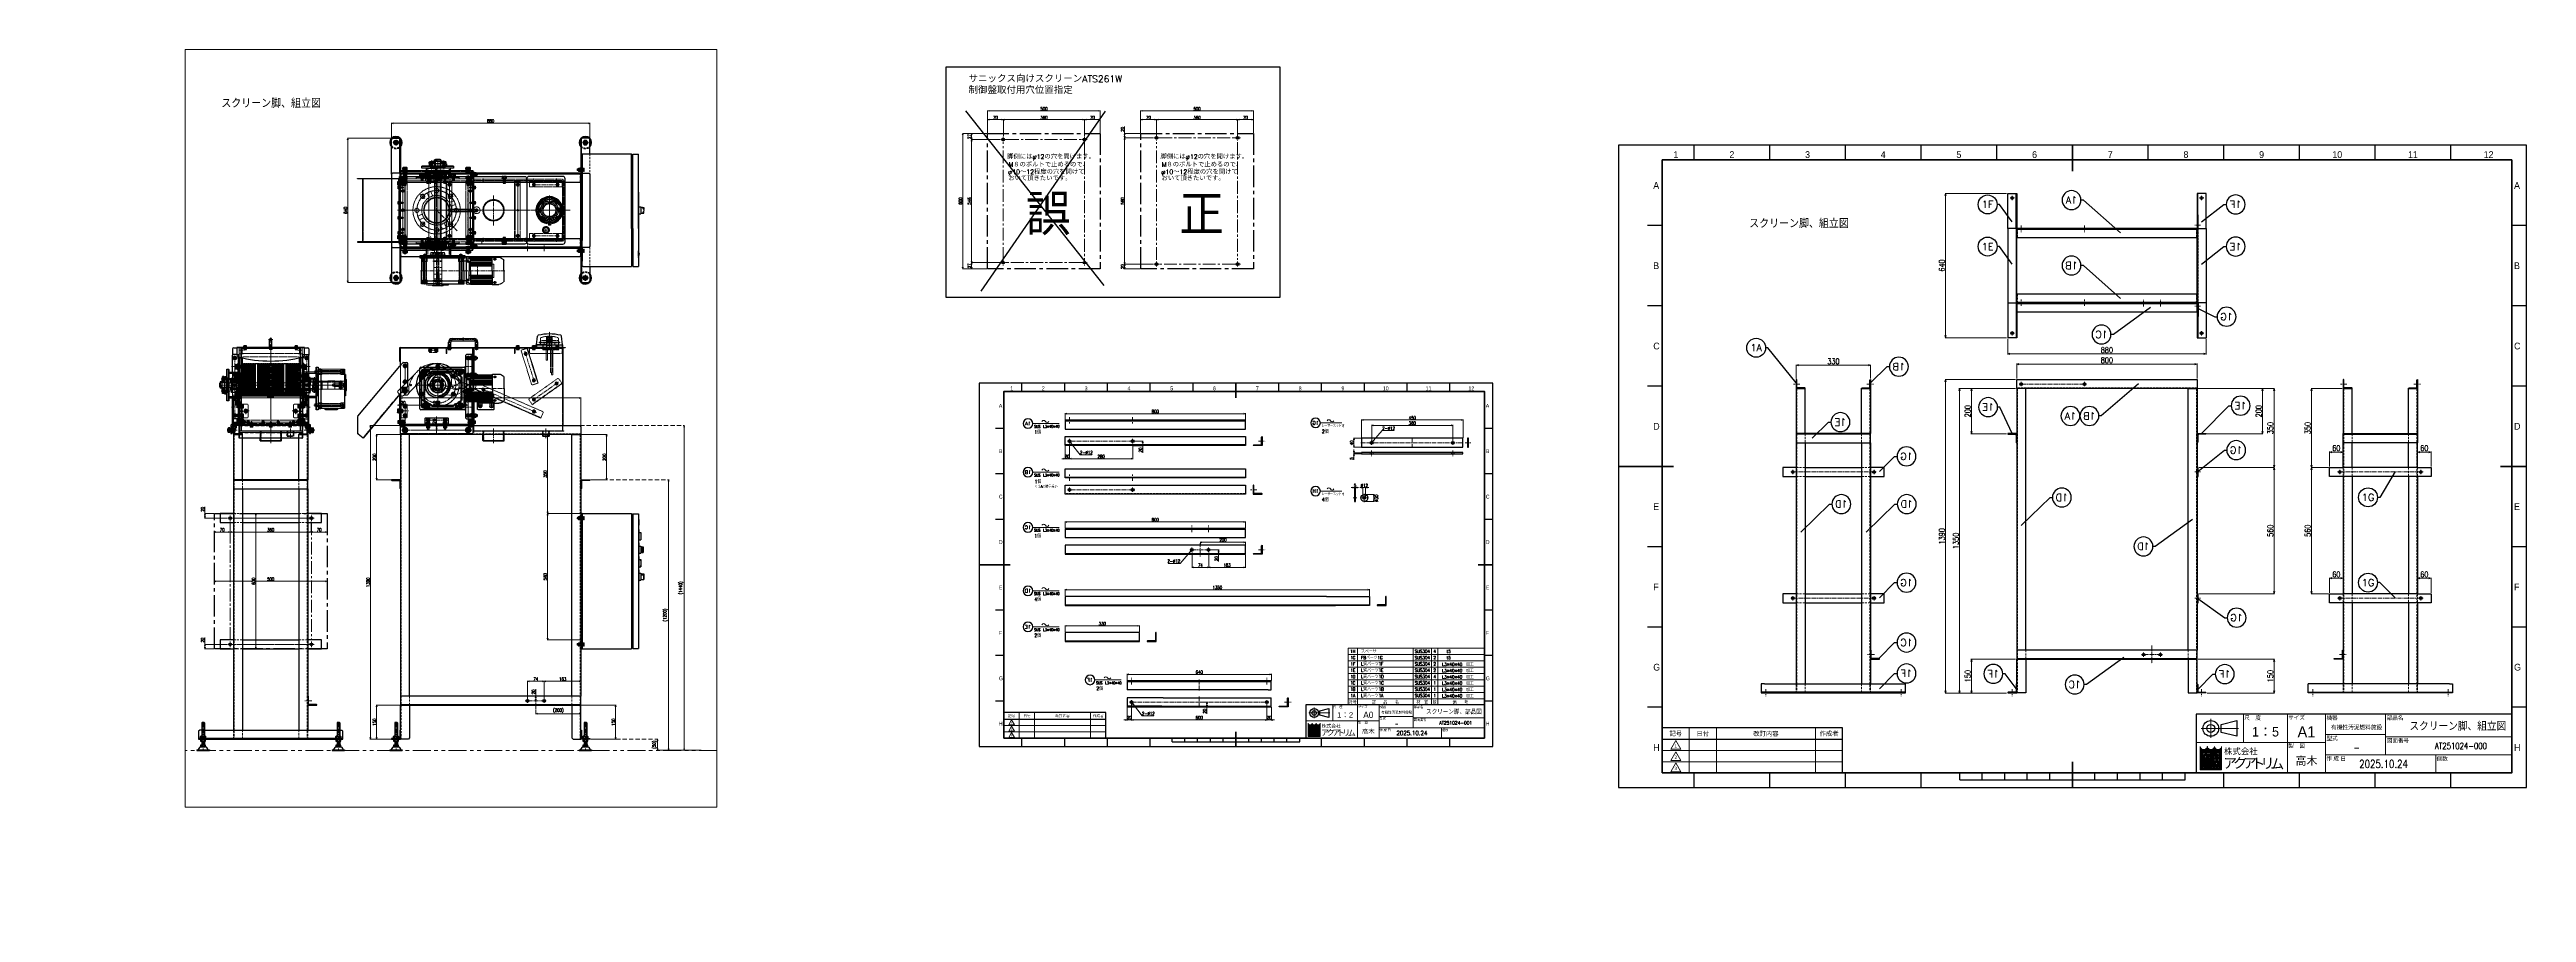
# Model space of a CAD drawing. Header units: millimetres. Extents: x 0 to 10987, y 0 to 7892.
# Drawn here: x 0 to 10987, y 0 to 3827 of the extents above; entities that cross this region are included whole.
import ezdxf
from ezdxf import colors
from ezdxf.entities.mleader import LeaderData, LeaderLine
from ezdxf.enums import TextEntityAlignment as Align
from ezdxf.math import Vec2, Vec3

# ---------------------------------------------------------------- set-up
doc = ezdxf.new("R2010")
doc.units = ezdxf.units.MM
for name, pattern in [('CENTER2', [28.575, 19.05, -3.175, 3.175, -3.175]), ('HIDDEN', [9.525, 6.35, -3.175]), ('HIDDEN2', [4.7625, 3.175, -1.5875]), ('PHANTOM2', [31.75, 15.875, -3.175, 3.175, -3.175, 3.175, -3.175])]:
    doc.linetypes.add(name, pattern=pattern)
for name, color, linetype, lineweight in [('01_外形線', 7, 'Continuous', 25), ('02_細線', 5, 'Continuous', 13), ('03_かくれ線', 6, 'HIDDEN2', 13), ('04_HIDDEN', 2, 'HIDDEN', 13), ('04_中心線', 1, 'CENTER2', 9), ('05_仮想線', 2, 'PHANTOM2', 13), ('06_文字', 7, 'Continuous', 13), ('07_寸法線', 3, 'Continuous', 9), ('99_図枠', 7, 'Continuous', 40)]:
    doc.layers.add(name, color=color, linetype=linetype, lineweight=lineweight)
doc.layers.add('10_DRAFT', color=8, linetype='Continuous', lineweight=0, plot=False)
doc.layers.add('10_補助線', color=8, linetype='Continuous', lineweight=13, plot=False)
doc.styles.add('KSS_TXT', font='txt.shx', dxfattribs={"bigfont": 'extfont2.shx'})
doc.styles.add('MS_G', font='MS Gothic.ttf')
doc.styles.get("Standard").update_dxf_attribs({"font": 'arial.ttf'})
doc.styles.add('寸法用', font='simplex.shx', dxfattribs={"width": 0.8, "bigfont": '@extfont2.shx'})
doc.styles.add('表題用', font='MS PGothic.ttf')
doc.dimstyles.new('機械製図用', dxfattribs={"dimtxt": 3.5, "dimasz": 3.5, "dimexe": 2, "dimexo": 0, "dimgap": 1.2, "dimtad": 1, "dimdsep": 46, "dimtxsty": '寸法用', "dimblk": 'OPEN30', "dimcen": 0, "dimclrd": 256, "dimclre": 256, "dimclrt": 7, "dimazin": 2, "dimtm": 1e-09, "dimtfac": 0.75, "dimtmove": 0, "dimatfit": 3, "dimldrblk": 'OPEN30', "dimfxl": 1, "dimlwd": -1, "dimlwe": -1, "dimarcsym": 0})
doc.dimstyles.new('機械製図用$3', dxfattribs={"dimtxt": 3.5, "dimasz": 3.5, "dimexe": 2, "dimexo": 0, "dimgap": 1.2, "dimtad": 1, "dimtih": 1, "dimtoh": 1, "dimdsep": 46, "dimtxsty": '寸法用', "dimblk": 'OPEN30', "dimcen": 0, "dimsd1": 1, "dimclrd": 256, "dimclre": 256, "dimclrt": 7, "dimazin": 2, "dimtm": 1e-09, "dimtfac": 0.75, "dimtofl": 0, "dimtmove": 0, "dimatfit": 3, "dimldrblk": 'OPEN30', "dimfxl": 1, "dimlwd": -1, "dimlwe": -1, "dimarcsym": 0})

# ---------------------------------------------------------------- blocks, each defined once
blk = doc.blocks.new('_Open30')
at = {"color": 0, "linetype": 'ByBlock', "lineweight": -2}
for p, q in [((-1, 0.3), (0, 0)), ((0, 0), (-1, -0.3)), ((0, 0), (-1, 0))]:
    blk.add_line(p, q, dxfattribs=at)
blk = doc.blocks.new('*D200')
at = {"layer": '07_寸法線', "transparency": 16777216}
for p, q in [((1557, 2161), (1557, 2284)), ((1564, 2282), (2350, 2282)), ((2357, 2156), (2357, 2284))]:
    blk.add_line(p, q, dxfattribs=at)
at = {"layer": 'Defpoints', "color": 0, "transparency": 16777216}
for p in [(2357, 2282), (1557, 2159), (2357, 2154)]:
    blk.add_point(p, dxfattribs=at)
at = {"layer": '07_寸法線', "transparency": 16777216, "xscale": 7, "yscale": 7, "zscale": 7, "rotation": 180}
blk.add_blockref('_Open30', (1557, 2282), dxfattribs=at)
at = {"layer": '07_寸法線', "transparency": 16777216, "xscale": 7, "yscale": 7, "zscale": 7}
blk.add_blockref('_Open30', (2357, 2282), dxfattribs=at)
at = {"layer": '07_寸法線', "color": 7, "transparency": 16777216, "insert": (1957, 2292), "char_height": 14, "attachment_point": 5, "style": '寸法用'}
blk.add_mtext('800', dxfattribs=at)
blk = doc.blocks.new('*D201')
at = {"layer": '07_寸法線', "transparency": 16777216}
for p, q in [((1577, 2150), (1577, 2252)), ((1584, 2250), (1850, 2250)), ((1857, 2150), (1857, 2252))]:
    blk.add_line(p, q, dxfattribs=at)
at = {"layer": 'Defpoints', "color": 0, "transparency": 16777216}
for p in [(1857, 2250), (1577, 2148), (1857, 2148)]:
    blk.add_point(p, dxfattribs=at)
at = {"layer": '07_寸法線', "transparency": 16777216, "xscale": 7, "yscale": 7, "zscale": 7, "rotation": 180}
blk.add_blockref('_Open30', (1577, 2250), dxfattribs=at)
at = {"layer": '07_寸法線', "transparency": 16777216, "xscale": 7, "yscale": 7, "zscale": 7}
blk.add_blockref('_Open30', (1857, 2250), dxfattribs=at)
at = {"layer": '07_寸法線', "color": 7, "transparency": 16777216, "insert": (1717, 2260), "char_height": 14, "attachment_point": 5, "style": '寸法用'}
blk.add_mtext('280', dxfattribs=at)
blk = doc.blocks.new('*D202')
at = {"layer": '07_寸法線', "transparency": 16777216}
for p, q in [((1550, 2250), (1543, 2250)), ((1557, 2156), (1557, 2252)), ((1557, 2250), (1577, 2250)), ((1577, 2150), (1577, 2252)), ((1584, 2250), (1591, 2250))]:
    blk.add_line(p, q, dxfattribs=at)
at = {"layer": 'Defpoints', "color": 0, "transparency": 16777216}
for p in [(1577, 2250), (1557, 2154), (1577, 2148)]:
    blk.add_point(p, dxfattribs=at)
at = {"layer": '07_寸法線', "transparency": 16777216, "xscale": 7, "yscale": 7, "zscale": 7}
blk.add_blockref('_Open30', (1557, 2250), dxfattribs=at)
at = {"layer": '07_寸法線', "transparency": 16777216, "xscale": 7, "yscale": 7, "zscale": 7, "rotation": 180}
blk.add_blockref('_Open30', (1577, 2250), dxfattribs=at)
at = {"layer": '07_寸法線', "color": 7, "transparency": 16777216, "insert": (1569, 2260), "char_height": 14, "attachment_point": 5, "style": '寸法用'}
blk.add_mtext('20', dxfattribs=at)
blk = doc.blocks.new('*U203')
at = {"layer": '04_中心線', "color": 0, "linetype": 'CENTER2', "transparency": 16777216}
for p, q in [((-9.5, 0), (-1.2, 0)), ((0, 1.2), (0, 9.5)), ((1.2, 0), (9.5, 0)), ((0, -9.5), (0, -1.2))]:
    blk.add_line(p, q, dxfattribs=at)
at = {"layer": '04_中心線', "color": 0, "linetype": 'Continuous', "transparency": 16777216}
for p, q in [((-0.6, 0), (0.6, 0)), ((0, -0.6), (0, 0.6))]:
    blk.add_line(p, q, dxfattribs=at)
blk = doc.blocks.new('*U204')
at = {"layer": '04_中心線', "color": 0, "linetype": 'CENTER2', "transparency": 16777216}
for p, q in [((-9.5, 0), (-1.2, 0)), ((0, 1.2), (0, 9.5)), ((1.2, 0), (9.5, 0)), ((0, -9.5), (0, -1.2))]:
    blk.add_line(p, q, dxfattribs=at)
at = {"layer": '04_中心線', "color": 0, "linetype": 'Continuous', "transparency": 16777216}
for p, q in [((-0.6, 0), (0.6, 0)), ((0, -0.6), (0, 0.6))]:
    blk.add_line(p, q, dxfattribs=at)
blk = doc.blocks.new('*U205')
at = {"layer": '04_中心線', "color": 0, "linetype": 'CENTER2', "transparency": 16777216}
for p, q in [((-9.5, 0), (-1.2, 0)), ((0, 1.2), (0, 9.5)), ((1.2, 0), (9.5, 0)), ((0, -9.5), (0, -1.2))]:
    blk.add_line(p, q, dxfattribs=at)
at = {"layer": '04_中心線', "color": 0, "linetype": 'Continuous', "transparency": 16777216}
for p, q in [((-0.6, 0), (0.6, 0)), ((0, -0.6), (0, 0.6))]:
    blk.add_line(p, q, dxfattribs=at)
blk = doc.blocks.new('*U206')
at = {"layer": '04_中心線', "color": 0, "linetype": 'CENTER2', "transparency": 16777216}
for p, q in [((-9.5, 0), (-1.2, 0)), ((0, 1.2), (0, 9.5)), ((1.2, 0), (9.5, 0)), ((0, -9.5), (0, -1.2))]:
    blk.add_line(p, q, dxfattribs=at)
at = {"layer": '04_中心線', "color": 0, "linetype": 'Continuous', "transparency": 16777216}
for p, q in [((-0.6, 0), (0.6, 0)), ((0, -0.6), (0, 0.6))]:
    blk.add_line(p, q, dxfattribs=at)
blk = doc.blocks.new('*D208')
at = {"layer": '07_寸法線', "color": 4, "linetype": 'HIDDEN', "ltscale": 3, "transparency": 16777216}
blk.add_line((2399, 769), (2699, 769), dxfattribs=at)
at = {"layer": '07_寸法線', "color": 4, "ltscale": 3, "transparency": 16777216}
for p, q in [((2890, 719), (2695, 719)), ((2697, 762), (2697, 726))]:
    blk.add_line(p, q, dxfattribs=at)
at = {"layer": 'Defpoints', "color": 0, "linetype": 'HIDDEN', "ltscale": 3, "transparency": 16777216}
for p in [(2397, 769), (2697, 719), (2892, 719)]:
    blk.add_point(p, dxfattribs=at)
at = {"layer": '07_寸法線', "color": 4, "linetype": 'HIDDEN', "ltscale": 3, "transparency": 16777216, "xscale": 7, "yscale": 7, "zscale": 7}
for p, rotation in [((2697, 769), 90), ((2697, 719), 270)]:
    blk.add_blockref('_Open30', p, dxfattribs=dict(at, rotation=rotation))
at = {"layer": '07_寸法線', "color": 4, "linetype": 'HIDDEN', "ltscale": 3, "transparency": 16777216, "insert": (2684, 744), "char_height": 14, "attachment_point": 5, "rotation": 90, "style": '寸法用'}
blk.add_mtext('(50)', dxfattribs=at)
blk = doc.blocks.new('*D207')
at = {"layer": '07_寸法線', "color": 4, "linetype": 'HIDDEN', "ltscale": 3, "transparency": 16777216}
blk.add_line((2354, 2159), (2817, 2159), dxfattribs=at)
at = {"layer": '07_寸法線', "color": 4, "ltscale": 3, "transparency": 16777216}
for p, q in [((2815, 2152), (2815, 726)), ((2890, 719), (2813, 719))]:
    blk.add_line(p, q, dxfattribs=at)
at = {"layer": 'Defpoints', "color": 0, "linetype": 'HIDDEN', "ltscale": 3, "transparency": 16777216}
for p in [(2352, 2159), (2815, 719), (2892, 719)]:
    blk.add_point(p, dxfattribs=at)
at = {"layer": '07_寸法線', "color": 4, "linetype": 'HIDDEN', "ltscale": 3, "transparency": 16777216, "xscale": 7, "yscale": 7, "zscale": 7}
for p, rotation in [((2815, 2159), 90), ((2815, 719), 270)]:
    blk.add_blockref('_Open30', p, dxfattribs=dict(at, rotation=rotation))
at = {"layer": '07_寸法線', "color": 4, "linetype": 'HIDDEN', "ltscale": 3, "transparency": 16777216, "insert": (2801, 1439), "char_height": 14, "attachment_point": 5, "rotation": 90, "style": '寸法用'}
blk.add_mtext('(1440)', dxfattribs=at)
blk = doc.blocks.new('*D209')
at = {"layer": '07_寸法線', "transparency": 16777216}
for p, q in [((1560, 2159), (1421, 2159)), ((1423, 2152), (1423, 776)), ((1515, 769), (1421, 769))]:
    blk.add_line(p, q, dxfattribs=at)
at = {"layer": 'Defpoints', "color": 0, "transparency": 16777216}
for p in [(1562, 2159), (1423, 769), (1517, 769)]:
    blk.add_point(p, dxfattribs=at)
at = {"layer": '07_寸法線', "transparency": 16777216, "xscale": 7, "yscale": 7, "zscale": 7}
for p, rotation in [((1423, 2159), 90), ((1423, 769), 270)]:
    blk.add_blockref('_Open30', p, dxfattribs=dict(at, rotation=rotation))
at = {"layer": '07_寸法線', "color": 7, "transparency": 16777216, "insert": (1413, 1464), "char_height": 14, "attachment_point": 5, "rotation": 90, "style": '寸法用'}
blk.add_mtext('1390', dxfattribs=at)
blk = doc.blocks.new('*D210')
at = {"layer": '07_寸法線', "transparency": 16777216}
for p, q in [((2194, 950), (2194, 1027)), ((2201, 1025), (2350, 1025)), ((2357, 961), (2357, 1027))]:
    blk.add_line(p, q, dxfattribs=at)
at = {"layer": 'Defpoints', "color": 0, "transparency": 16777216}
for p in [(2357, 1025), (2194, 948), (2357, 959)]:
    blk.add_point(p, dxfattribs=at)
at = {"layer": '07_寸法線', "transparency": 16777216, "xscale": 7, "yscale": 7, "zscale": 7, "rotation": 180}
blk.add_blockref('_Open30', (2194, 1025), dxfattribs=at)
at = {"layer": '07_寸法線', "transparency": 16777216, "xscale": 7, "yscale": 7, "zscale": 7}
blk.add_blockref('_Open30', (2357, 1025), dxfattribs=at)
at = {"layer": '07_寸法線', "color": 7, "transparency": 16777216, "insert": (2276, 1035), "char_height": 14, "attachment_point": 5, "style": '寸法用'}
blk.add_mtext('163', dxfattribs=at)
blk = doc.blocks.new('*D211')
at = {"layer": '07_寸法線', "transparency": 16777216}
for p, q in [((2120, 950), (2120, 1027)), ((2127, 1025), (2187, 1025)), ((2194, 950), (2194, 1027))]:
    blk.add_line(p, q, dxfattribs=at)
at = {"layer": 'Defpoints', "color": 0, "transparency": 16777216}
for p in [(2194, 1025), (2120, 948), (2194, 948)]:
    blk.add_point(p, dxfattribs=at)
at = {"layer": '07_寸法線', "transparency": 16777216, "xscale": 7, "yscale": 7, "zscale": 7, "rotation": 180}
blk.add_blockref('_Open30', (2120, 1025), dxfattribs=at)
at = {"layer": '07_寸法線', "transparency": 16777216, "xscale": 7, "yscale": 7, "zscale": 7}
blk.add_blockref('_Open30', (2194, 1025), dxfattribs=at)
at = {"layer": '07_寸法線', "color": 7, "transparency": 16777216, "insert": (2157, 1035), "char_height": 14, "attachment_point": 5, "style": '寸法用'}
blk.add_mtext('74', dxfattribs=at)
blk = doc.blocks.new('*D212')
at = {"layer": '07_寸法線', "color": 4, "linetype": 'HIDDEN', "ltscale": 3, "transparency": 16777216}
blk.add_line((2157, 897), (2157, 879), dxfattribs=at)
at = {"layer": '07_寸法線', "color": 4, "ltscale": 3, "transparency": 16777216}
for p, q in [((2164, 881), (2350, 881)), ((2357, 854), (2357, 883))]:
    blk.add_line(p, q, dxfattribs=at)
at = {"layer": 'Defpoints', "color": 0, "linetype": 'HIDDEN', "ltscale": 3, "transparency": 16777216}
for p in [(2157, 899), (2357, 881), (2357, 852)]:
    blk.add_point(p, dxfattribs=at)
at = {"layer": '07_寸法線', "color": 4, "linetype": 'HIDDEN', "ltscale": 3, "transparency": 16777216, "xscale": 7, "yscale": 7, "zscale": 7, "rotation": 180}
blk.add_blockref('_Open30', (2157, 881), dxfattribs=at)
at = {"layer": '07_寸法線', "color": 4, "linetype": 'HIDDEN', "ltscale": 3, "transparency": 16777216, "xscale": 7, "yscale": 7, "zscale": 7}
blk.add_blockref('_Open30', (2357, 881), dxfattribs=at)
at = {"layer": '07_寸法線', "color": 4, "linetype": 'HIDDEN', "ltscale": 3, "transparency": 16777216, "insert": (2257, 895), "char_height": 14, "attachment_point": 5, "style": '寸法用'}
blk.add_mtext('(200)', dxfattribs=at)
blk = doc.blocks.new('*D213')
at = {"layer": '07_寸法線', "transparency": 16777216}
for p, q in [((1717, 2159), (1717, 2190)), ((1717, 2146), (1717, 2152)), ((1719, 2159), (1719, 2159))]:
    blk.add_line(p, q, dxfattribs=at)
at = {"layer": 'Defpoints', "color": 0, "transparency": 16777216}
for p in [(1717, 2159), (1717, 2159), (1717, 2139)]:
    blk.add_point(p, dxfattribs=at)
at = {"layer": '07_寸法線', "transparency": 16777216, "xscale": 7, "yscale": 7, "zscale": 7}
for p, rotation in [((1717, 2159), 90), ((1717, 2139), 270)]:
    blk.add_blockref('_Open30', p, dxfattribs=dict(at, rotation=rotation))
at = {"layer": '07_寸法線', "color": 7, "transparency": 16777216, "insert": (1707, 2178), "char_height": 14, "attachment_point": 5, "rotation": 90, "style": '寸法用'}
blk.add_mtext('20', dxfattribs=at)
blk = doc.blocks.new('*D214')
at = {"layer": '07_寸法線', "transparency": 16777216}
for p, q in [((2157, 959), (2157, 990)), ((2157, 946), (2157, 952)), ((2159, 959), (2159, 959))]:
    blk.add_line(p, q, dxfattribs=at)
at = {"layer": 'Defpoints', "color": 0, "transparency": 16777216}
for p in [(2157, 959), (2157, 959), (2157, 939)]:
    blk.add_point(p, dxfattribs=at)
at = {"layer": '07_寸法線', "transparency": 16777216, "xscale": 7, "yscale": 7, "zscale": 7}
for p, rotation in [((2157, 959), 90), ((2157, 939), 270)]:
    blk.add_blockref('_Open30', p, dxfattribs=dict(at, rotation=rotation))
at = {"layer": '07_寸法線', "color": 7, "transparency": 16777216, "insert": (2147, 978), "char_height": 14, "attachment_point": 5, "rotation": 90, "style": '寸法用'}
blk.add_mtext('20', dxfattribs=at)
blk = doc.blocks.new('*D215')
at = {"layer": '07_寸法線', "color": 4, "linetype": 'HIDDEN', "ltscale": 3, "transparency": 16777216}
blk.add_line((2399, 1919), (2748, 1919), dxfattribs=at)
at = {"layer": '07_寸法線', "color": 4, "ltscale": 3, "transparency": 16777216}
for p, q in [((2746, 1912), (2746, 726)), ((2890, 719), (2744, 719))]:
    blk.add_line(p, q, dxfattribs=at)
at = {"layer": 'Defpoints', "color": 0, "linetype": 'HIDDEN', "ltscale": 3, "transparency": 16777216}
for p in [(2397, 1919), (2746, 719), (2892, 719)]:
    blk.add_point(p, dxfattribs=at)
at = {"layer": '07_寸法線', "color": 4, "linetype": 'HIDDEN', "ltscale": 3, "transparency": 16777216, "xscale": 7, "yscale": 7, "zscale": 7}
for p, rotation in [((2746, 1919), 90), ((2746, 719), 270)]:
    blk.add_blockref('_Open30', p, dxfattribs=dict(at, rotation=rotation))
at = {"layer": '07_寸法線', "color": 4, "linetype": 'HIDDEN', "ltscale": 3, "transparency": 16777216, "insert": (2732, 1319), "char_height": 14, "attachment_point": 5, "rotation": 90, "style": '寸法用'}
blk.add_mtext('(1200)', dxfattribs=at)
blk = doc.blocks.new('*D216')
at = {"layer": '07_寸法線', "transparency": 16777216}
for p, q in [((816, 2161), (816, 2284)), ((823, 2282), (1139, 2282)), ((1146, 2161), (1146, 2284))]:
    blk.add_line(p, q, dxfattribs=at)
at = {"layer": 'Defpoints', "color": 0, "transparency": 16777216}
for p in [(1146, 2282), (816, 2159), (1146, 2159)]:
    blk.add_point(p, dxfattribs=at)
at = {"layer": '07_寸法線', "transparency": 16777216, "xscale": 7, "yscale": 7, "zscale": 7, "rotation": 180}
blk.add_blockref('_Open30', (816, 2282), dxfattribs=at)
at = {"layer": '07_寸法線', "transparency": 16777216, "xscale": 7, "yscale": 7, "zscale": 7}
blk.add_blockref('_Open30', (1146, 2282), dxfattribs=at)
at = {"layer": '07_寸法線', "color": 7, "transparency": 16777216, "insert": (981, 2292), "char_height": 14, "attachment_point": 5, "style": '寸法用'}
blk.add_mtext('330', dxfattribs=at)
blk = doc.blocks.new('*U217')
at = {"layer": '04_中心線', "color": 0, "linetype": 'CENTER2', "transparency": 16777216}
for p, q in [((-9.5, 0), (-1.2, 0)), ((0, 1.2), (0, 9.5)), ((1.2, 0), (9.5, 0)), ((0, -9.5), (0, -1.2))]:
    blk.add_line(p, q, dxfattribs=at)
at = {"layer": '04_中心線', "color": 0, "linetype": 'Continuous', "transparency": 16777216}
for p, q in [((-0.6, 0), (0.6, 0)), ((0, -0.6), (0, 0.6))]:
    blk.add_line(p, q, dxfattribs=at)
blk = doc.blocks.new('*U218')
at = {"layer": '04_中心線', "color": 0, "linetype": 'CENTER2', "transparency": 16777216}
for p, q in [((-9.5, 0), (-1.2, 0)), ((0, 1.2), (0, 9.5)), ((1.2, 0), (9.5, 0)), ((0, -9.5), (0, -1.2))]:
    blk.add_line(p, q, dxfattribs=at)
at = {"layer": '04_中心線', "color": 0, "linetype": 'Continuous', "transparency": 16777216}
for p, q in [((-0.6, 0), (0.6, 0)), ((0, -0.6), (0, 0.6))]:
    blk.add_line(p, q, dxfattribs=at)
blk = doc.blocks.new('*U219')
at = {"layer": '04_中心線', "color": 0, "linetype": 'CENTER2', "transparency": 16777216}
for p, q in [((-13, 0), (-2, 0)), ((0, 2), (0, 13)), ((2, 0), (13, 0)), ((0, -13), (0, -2))]:
    blk.add_line(p, q, dxfattribs=at)
at = {"layer": '04_中心線', "color": 0, "linetype": 'Continuous', "transparency": 16777216}
for p, q in [((-1, 0), (1, 0)), ((0, -1), (0, 1))]:
    blk.add_line(p, q, dxfattribs=at)
blk = doc.blocks.new('*U220')
at = {"layer": '04_中心線', "color": 0, "linetype": 'CENTER2', "transparency": 16777216}
for p, q in [((-13, 0), (-2, 0)), ((0, 2), (0, 13)), ((2, 0), (13, 0)), ((0, -13), (0, -2))]:
    blk.add_line(p, q, dxfattribs=at)
at = {"layer": '04_中心線', "color": 0, "linetype": 'Continuous', "transparency": 16777216}
for p, q in [((-1, 0), (1, 0)), ((0, -1), (0, 1))]:
    blk.add_line(p, q, dxfattribs=at)
blk = doc.blocks.new('*U221')
at = {"layer": '04_中心線', "color": 0, "linetype": 'CENTER2', "transparency": 16777216}
for p, q in [((-13, 0), (-2, 0)), ((0, 2), (0, 13)), ((2, 0), (13, 0)), ((0, -13), (0, -2))]:
    blk.add_line(p, q, dxfattribs=at)
at = {"layer": '04_中心線', "color": 0, "linetype": 'Continuous', "transparency": 16777216}
for p, q in [((-1, 0), (1, 0)), ((0, -1), (0, 1))]:
    blk.add_line(p, q, dxfattribs=at)
blk = doc.blocks.new('*U222')
at = {"layer": '04_中心線', "color": 0, "linetype": 'CENTER2', "transparency": 16777216}
for p, q in [((-13, 0), (-2, 0)), ((0, 2), (0, 13)), ((2, 0), (13, 0)), ((0, -13), (0, -2))]:
    blk.add_line(p, q, dxfattribs=at)
at = {"layer": '04_中心線', "color": 0, "linetype": 'Continuous', "transparency": 16777216}
for p, q in [((-1, 0), (1, 0)), ((0, -1), (0, 1))]:
    blk.add_line(p, q, dxfattribs=at)
blk = doc.blocks.new('*D223')
at = {"layer": '07_寸法線', "transparency": 16777216}
for p, q in [((1520, 3434), (1321, 3434)), ((1323, 3427), (1323, 2801)), ((1520, 2794), (1321, 2794))]:
    blk.add_line(p, q, dxfattribs=at)
at = {"layer": 'Defpoints', "color": 0, "transparency": 16777216}
for p in [(1522, 3434), (1323, 2794), (1522, 2794)]:
    blk.add_point(p, dxfattribs=at)
at = {"layer": '07_寸法線', "transparency": 16777216, "xscale": 7, "yscale": 7, "zscale": 7}
for p, rotation in [((1323, 3434), 90), ((1323, 2794), 270)]:
    blk.add_blockref('_Open30', p, dxfattribs=dict(at, rotation=rotation))
at = {"layer": '07_寸法線', "color": 7, "transparency": 16777216, "insert": (1313, 3114), "char_height": 14, "attachment_point": 5, "rotation": 90, "style": '寸法用'}
blk.add_mtext('640', dxfattribs=at)
blk = doc.blocks.new('GM-SHYF-RH 0.4kW、1／160、＊＊V、60Hzb')
at = {"layer": '01_外形線'}
for p, q in [((-293, 67), (-293, 114)), ((-282, 123), (-292, 117)), ((-242, 127), (-271, 127)), ((-255, 122), (-253, 121)), ((-253, 121), (-255, 119)), ((-251, 122), (-253, 121)), ((-253, 121), (-251, 119)), ((-242, 67), (-242, 127)), ((-145, 126), (-242, 126)), ((-242, 124), (-145, 124)), ((-242, 124), (-145, 124)), ((-242, 123), (-145, 123)), ((-242, 122), (-145, 122)), ((-242, 117), (-145, 117)), ((-242, 112), (-145, 112)), ((-145, 126), (-131, 127)), ((-145, 67), (-145, 126)), ((-139, 122), (-139, 124)), ((-139, 122), (-139, 122)), ((-136, 119), (-131, 119)), ((-136, 112), (-131, 112)), ((-128, 10), (-128, 124)), ((-117, 111), (-125, 111)), ((-117, 21), (-115, 116)), ((-115, 116), (-115, 125)), ((-115, 125), (-16, 125)), ((-47, 130), (-47, 125)), ((0, 130), (-47, 130)), ((-24, 133), (-24, 130)), ((-23, 134), (0, 134)), ((-16, 125), (70, 125)), ((23, 134), (0, 134)), ((0, 130), (48, 130)), ((24, 133), (24, 130)), ((48, 130), (48, 125)), ((70, 116), (70, 125)), ((72, 21), (70, 116)), ((-293, 67), (-293, 20)), ((-282, 11), (-292, 17)), ((-242, 7), (-271, 7)), ((-253, 13), (-255, 15)), ((-255, 12), (-253, 13)), ((-253, 13), (-251, 15)), ((-251, 12), (-253, 13)), ((-242, 104), (-145, 104)), ((-242, 103), (-145, 103)), ((-242, 97), (-145, 97)), ((-242, 93), (-145, 93)), ((-242, 92), (-145, 92)), ((-242, 87), (-145, 87)), ((-242, 67), (-242, 7)), ((-242, 47), (-145, 47)), ((-242, 42), (-145, 42)), ((-242, 41), (-145, 41)), ((-242, 37), (-145, 37)), ((-242, 31), (-145, 31)), ((-242, 30), (-145, 30)), ((-242, 22), (-145, 22)), ((-242, 17), (-145, 17)), ((-242, 12), (-145, 12)), ((-242, 11), (-145, 11)), ((-242, 9), (-145, 9)), ((-242, 10), (-145, 10)), ((-145, 8), (-242, 8)), ((-145, 87), (-139, 87)), ((-145, 67), (-145, 8)), ((-145, 47), (-139, 47)), ((-145, 8), (-131, 7)), ((-139, 109), (-139, 67)), ((-139, 25), (-139, 67)), ((-139, 12), (-139, 12)), ((-139, 12), (-139, 12)), ((-139, 12), (-139, 10)), ((-136, 106), (-131, 106)), ((-136, 28), (-131, 28)), ((-136, 22), (-131, 22)), ((-136, 15), (-131, 15)), ((-125, 23), (-119, 23)), ((-117, 9), (-117, 21)), ((-117, 21), (-16, 21)), ((-16, 9), (-117, 9)), ((-16, 21), (72, 21)), ((-16, 9), (71, 9)), ((71, 9), (72, 9)), ((72, 9), (72, 21))]:
    blk.add_line(p, q, dxfattribs=at)
for points in [[(-249, 119), (-249, 120), (-249, 120), (-249, 121), (-250, 121), (-251, 122), (-251, 122), (-252, 122), (-253, 123), (-254, 122), (-255, 122), (-256, 122), (-257, 121), (-257, 121), (-258, 120), (-258, 120), (-258, 119), (-258, 118), (-258, 118), (-257, 117), (-257, 116), (-256, 116), (-255, 116), (-254, 115), (-253, 115), (-252, 115), (-251, 116), (-251, 116), (-250, 116), (-249, 117), (-249, 118), (-249, 118)], [(-249, 15), (-249, 16), (-249, 16), (-249, 17), (-250, 18), (-251, 18), (-251, 18), (-252, 19), (-253, 19), (-254, 19), (-255, 18), (-256, 18), (-257, 18), (-257, 17), (-258, 16), (-258, 16), (-258, 15), (-258, 14), (-258, 14), (-257, 13), (-257, 13), (-256, 12), (-255, 12), (-254, 12), (-253, 11), (-252, 12), (-251, 12), (-251, 12), (-250, 13), (-249, 13), (-249, 14), (-249, 14)]]:
    blk.add_lwpolyline(points, close=True, dxfattribs=at)
for centre, radius, start, end in [((-291, 114), 2.6, 125, 180), ((-271, 107), 20, 90, 125), ((-142, 124), 3, 0, 90), ((-136, 122), 3, 180, 270), ((-136, 109), 3, 90, 180), ((-131, 124), 3, 0, 90.9812), ((-131, 116), 3, 0, 90), ((-131, 109), 3, 0, 90), ((-125, 114), 3, 180, 270), ((-117, 113), 2, 270, 359), ((-23, 133), 1, 90, 180), ((23, 133), 1, 0, 90), ((-291, 20), 2.6, 180, 235), ((-271, 27), 20, 235, 270), ((-142, 10), 3, 270, 0), ((-136, 103), 3, 90, 180), ((-136, 31), 3, 180, 270), ((-136, 25), 3, 180, 270), ((-136, 12), 3, 90, 180), ((-131, 25), 3, 270, 0), ((-131, 18), 3, 270, 0), ((-131, 10), 3, 269.0188, 0), ((-125, 20), 3, 90, 180), ((-119, 21), 2, 359, 90)]:
    blk.add_arc(centre, radius, start, end, dxfattribs=at)
at = {"layer": '03_かくれ線'}
for p, q in [((-112, 125), (-112, 109)), ((-92, 109), (-92, 125)), ((-18, 111), (-18, 132)), ((-18, 108), (-18, 111)), ((-18, 111), (20, 111)), ((18, 111), (18, 132)), ((20, 108), (20, 111)), ((47, 125), (47, 109)), ((67, 109), (67, 125)), ((-112, 109), (-92, 109)), ((-112, 9), (-112, 25)), ((-112, 25), (-92, 25)), ((-109, 25), (-109, 109)), ((-95, 25), (-95, 109)), ((-92, 25), (-92, 9)), ((-47, 4), (-47, 9)), ((0, 4), (-47, 4)), ((48, 4), (-47, 4)), ((-24, 1), (-24, 4)), ((-23, 0), (0, 0)), ((-18, 82), (-18, 108)), ((-18, 108), (20, 108)), ((-18, 52), (-18, 82)), ((-18, 82), (18, 82)), ((-18, 26), (-18, 52)), ((-18, 52), (18, 52)), ((-18, 23), (-18, 26)), ((-18, 26), (20, 26)), ((-18, 2), (-18, 23)), ((-18, 23), (20, 23)), ((23, 0), (0, 0)), ((18, 82), (18, 108)), ((18, 52), (18, 82)), ((18, 26), (18, 52)), ((18, 2), (18, 23)), ((20, 23), (20, 26)), ((24, 1), (24, 4)), ((47, 109), (67, 109)), ((47, 9), (47, 25)), ((47, 25), (67, 25)), ((48, 4), (48, 9)), ((50, 25), (50, 109)), ((64, 25), (64, 109)), ((67, 25), (67, 9))]:
    blk.add_line(p, q, dxfattribs=at)
blk.add_lwpolyline([(-249, 97), (-176, 97), (-176, 37), (-249, 37)], close=True, dxfattribs=at)
for centre, radius, start, end in [((-20, 132), 2.5, 0, 90), ((20, 132), 2.5, 90, 180), ((-23, 1), 1, 180, 270), ((-20, 2), 2.5, 270, 0), ((20, 2), 2.5, 180, 270), ((23, 1), 1, 270, 0)]:
    blk.add_arc(centre, radius, start, end, dxfattribs=at)
at = {"layer": '04_中心線'}
for p, q in [((-102, 6), (-102, 128)), ((0, 134), (0, 0)), ((57, 6), (57, 128)), ((-298, 67), (76, 67))]:
    blk.add_line(p, q, dxfattribs=at)
blk = doc.blocks.new('*U229')
blk.add_circle((0, 0), 5.5)
at = {"layer": '04_中心線'}
blk.add_line((0, 8.25), (0, -8.25), dxfattribs=at)
blk.add_arc((0, -80), 80, 78.161699, 101.838301, dxfattribs=at)
blk = doc.blocks.new('*U230')
at = {"layer": '03_かくれ線', "color": 0, "linetype": 'ByBlock', "lineweight": -2, "transparency": 16777216}
for p, rotation in [((6411, 10542), 59.99999999999999), ((6550, 10542), 299.9999999999999), ((6411, 10462), 120), ((6550, 10462), 239.9999999999999), ((6481, 10422), 180)]:
    blk.add_blockref('*U229', p, dxfattribs=dict(at, rotation=rotation))
blk.add_blockref('*U229', (6481, 10582), dxfattribs=at)
blk = doc.blocks.new('GM-SHYF-RH 0.4kW、1／160、＊＊V、60Hza')
at = {"layer": '01_外形線'}
for p, q in [((-294, -16), (-294, 36)), ((-283, 45), (-292, 39)), ((-243, 49), (-271, 49)), ((-256, 39), (-254, 38)), ((-254, 38), (-256, 36)), ((-252, 39), (-254, 38)), ((-254, 38), (-252, 36)), ((-243, -16), (-243, 49)), ((-243, 44), (-146, 44)), ((-243, 41), (-146, 41)), ((-243, 40), (-146, 40)), ((-243, 39), (-146, 39)), ((-243, 34), (-146, 34)), ((-243, 29), (-146, 29)), ((-243, 21), (-146, 21)), ((-243, 20), (-146, 20)), ((-243, 16), (-146, 16)), ((-243, 14), (-146, 14)), ((-243, 10), (-146, 10)), ((-243, 9), (-146, 9)), ((-243, 5), (-146, 5)), ((-243, 3), (-146, 3)), ((-176, 44), (-146, 44)), ((-146, 43), (-120, 44)), ((-146, -16), (-146, 44)), ((-146, 44), (-146, -16)), ((-146, 4), (-140, 4)), ((-140, 40), (-140, 41)), ((-140, 40), (-140, 39)), ((-140, 26), (-140, -16)), ((-137, 36), (-132, 36)), ((-137, 29), (-132, 29)), ((-137, 23), (-132, 23)), ((-129, -73), (-129, 41)), ((-117, 60), (-117, -92)), ((-117, 19), (-117, 33)), ((-116, 60), (-116, -92)), ((-108, -64), (-108, 32)), ((-106, 32), (-106, -64)), ((60, 72), (-105, 72)), ((60, 71), (-105, 71)), ((-84, 66), (-87, 64)), ((-87, 62), (-87, 64)), ((-84, 60), (-87, 62)), ((-84, 66), (-82, 64)), ((-82, 62), (-84, 60)), ((-82, 64), (-82, 62)), ((-68, 62), (24, 62)), ((24, 60), (-68, 60)), ((-5, 17), (-5, 21)), ((-5, 21), (5, 21)), ((5, 17), (5, 21)), ((40, 66), (37, 64)), ((37, 62), (37, 64)), ((40, 60), (37, 62)), ((40, 66), (42, 64)), ((42, 62), (40, 60)), ((42, 64), (42, 62)), ((60, -64), (60, 32)), ((62, 32), (62, -64)), ((71, -92), (71, 60)), ((72, -92), (72, 60)), ((-294, -16), (-294, -68)), ((-283, -77), (-292, -71)), ((-253, -81), (-271, -81)), ((-254, -70), (-256, -68)), ((-256, -71), (-254, -70)), ((-254, -70), (-252, -68)), ((-252, -71), (-254, -70)), ((-253, -81), (-253, -81)), ((-251, -79), (-251, -78)), ((-176, -79), (-251, -79)), ((-250, -78), (-246, -78)), ((-250, -108), (-250, -79)), ((-178, -109), (-249, -109)), ((-245, -79), (-245, -94)), ((-243, -1), (-146, -1)), ((-243, -16), (-243, -75)), ((-243, -31), (-146, -31)), ((-243, -35), (-146, -35)), ((-243, -37), (-146, -37)), ((-243, -41), (-146, -41)), ((-243, -42), (-146, -42)), ((-243, -46), (-146, -46)), ((-243, -48), (-146, -48)), ((-243, -52), (-146, -52)), ((-243, -53), (-146, -53)), ((-243, -61), (-146, -61)), ((-243, -66), (-146, -66)), ((-243, -71), (-146, -71)), ((-243, -72), (-146, -72)), ((-243, -73), (-146, -73)), ((-176, -74), (-243, -74)), ((-231, -79), (-231, -94)), ((-195, -79), (-195, -94)), ((-184, -109), (-192, -109)), ((-192, -109), (-192, -109)), ((-186, -109), (-186, -109)), ((-184, -109), (-184, -109)), ((-181, -79), (-181, -94)), ((-177, -108), (-177, -79)), ((-176, -79), (-176, -74)), ((-176, -75), (-146, -75)), ((-146, -16), (-146, -75)), ((-146, -75), (-146, -16)), ((-146, -36), (-140, -36)), ((-146, -75), (-120, -76)), ((-140, -58), (-140, -16)), ((-140, -71), (-140, -72)), ((-140, -71), (-140, -71)), ((-140, -71), (-140, -71)), ((-137, -55), (-132, -55)), ((-137, -61), (-132, -61)), ((-137, -68), (-132, -68)), ((-117, -51), (-117, -65)), ((-105, -103), (60, -103)), ((-105, -104), (60, -104)), ((-84, -92), (-87, -94)), ((-87, -96), (-87, -94)), ((-84, -98), (-87, -96)), ((-84, -92), (-82, -94)), ((-82, -96), (-84, -98)), ((-82, -94), (-82, -96)), ((-68, -92), (24, -92)), ((24, -94), (-68, -94)), ((40, -92), (37, -94)), ((37, -96), (37, -94)), ((40, -98), (37, -96)), ((40, -92), (42, -94)), ((42, -96), (40, -98)), ((42, -94), (42, -96))]:
    blk.add_line(p, q, dxfattribs=at)
for points in [[(-249, 36), (-249, 37), (-249, 37), (-250, 38), (-250, 38), (-251, 39), (-252, 39), (-253, 39), (-254, 40), (-254, 39), (-255, 39), (-256, 39), (-257, 38), (-257, 38), (-258, 37), (-258, 37), (-258, 36), (-258, 35), (-258, 35), (-257, 34), (-257, 33), (-256, 33), (-255, 33), (-254, 32), (-254, 32), (-253, 32), (-252, 33), (-251, 33), (-250, 33), (-250, 34), (-249, 35), (-249, 35)], [(-249, -68), (-249, -67), (-249, -67), (-250, -66), (-250, -65), (-251, -65), (-252, -65), (-253, -64), (-254, -64), (-254, -64), (-255, -65), (-256, -65), (-257, -65), (-257, -66), (-258, -67), (-258, -67), (-258, -68), (-258, -69), (-258, -69), (-257, -70), (-257, -70), (-256, -71), (-255, -71), (-254, -71), (-254, -72), (-253, -71), (-252, -71), (-251, -71), (-250, -70), (-250, -70), (-249, -69), (-249, -69)]]:
    blk.add_lwpolyline(points, close=True, dxfattribs=at)
for centre, radius in [((-102, 57), 10), ((-102, 57), 7), ((-84, 63), 5.5), ((-84, 63), 5), ((0, 0), 47.5), ((0, 0), 24), ((40, 63), 5.5), ((40, 63), 5), ((57, 57), 10), ((57, 57), 7), ((-188, -94), 6), ((-102, -89), 10), ((-102, -89), 7), ((-84, -95), 5.5), ((-84, -95), 5), ((40, -95), 5.5), ((40, -95), 5), ((57, -89), 10), ((57, -89), 7)]:
    blk.add_circle(centre, radius, dxfattribs=at)
for centre, radius, start, end in [((-291, 36), 2.6, 125, 180), ((-271, 29), 20, 90, 125), ((-143, 41), 3, 0, 90), ((-137, 39), 3, 180, 270), ((-137, 26), 3, 90, 180), ((-137, 20), 3, 90, 180), ((-132, 41), 3, 0, 90.9812), ((-132, 33), 3, 0, 90), ((-132, 26), 3, 0, 90), ((-120, 47), 3, 271, 0), ((-105, 60), 12, 90, 180), ((-105, 60), 11, 90, 180), ((-98, 32), 9.5, 99.2069, 180), ((-98, 32), 7.5, 99.2069, 180), ((-102, 57), 15.5, 279.2069, 328.412), ((-102, 57), 17.5, 279.2069, 328.412), ((-84, 46), 5.5, 89.6249, 148.412), ((-84, 46), 3.5, 89.6249, 148.412), ((-84, 63), 11.5, 269.6249, 339.3338), ((-84, 63), 13.5, 269.6249, 339.3338), ((-68, 57), 5.5, 90, 159.3338), ((-68, 57), 3.5, 90, 159.3338), ((0, 0), 17.5, 106.6015, 73.3985), ((24, 57), 5.5, 20.6662, 90), ((24, 57), 3.5, 20.6662, 90), ((40, 63), 13.5, 200.6662, 266.9553), ((40, 63), 11.5, 200.6662, 266.9553), ((39, 46), 5.5, 31.5123, 86.9553), ((39, 46), 3.5, 31.5123, 86.9553), ((57, 57), 17.5, 211.5123, 260.7931), ((57, 57), 15.5, 211.5123, 260.7931), ((53, 32), 7.5, 0, 80.7931), ((53, 32), 9.5, 0, 80.7931), ((60, 60), 12, 0, 90), ((60, 60), 11, 0, 90), ((-291, -68), 2.6, 180, 235), ((-271, -61), 20, 235, 270), ((-250, -81), 3, 90, 180), ((-249, -108), 1, 180, 270), ((-246, -75), 3, 270, 0), ((-238, -94), 7, 180, 0), ((-188, -94), 7, 180, 0), ((-178, -108), 1, 270, 0), ((-143, -72), 3, 270, 0), ((-137, -52), 3, 180, 270), ((-137, -58), 3, 180, 270), ((-137, -71), 3, 90, 180), ((-132, -58), 3, 270, 0), ((-132, -65), 3, 270, 0), ((-132, -73), 3, 269.0188, 0), ((-120, -79), 3, 0, 89), ((-105, -92), 12, 180, 270), ((-105, -92), 11, 180, 270), ((-98, -64), 9.5, 180, 260.7931), ((-98, -64), 7.5, 180, 260.7931), ((-102, -89), 15.5, 31.586, 80.7931), ((-102, -89), 17.5, 31.586, 80.7931), ((-84, -78), 5.5, 211.586, 270.3738), ((-84, -78), 3.5, 211.586, 270.3738), ((-84, -95), 13.5, 20.6684, 90.3738), ((-84, -95), 11.5, 20.6684, 90.3738), ((-68, -89), 5.5, 200.6684, 270), ((-68, -89), 3.5, 200.6684, 270), ((24, -89), 3.5, 270, 339.3316), ((24, -89), 5.5, 270, 339.3316), ((40, -95), 13.5, 93.046, 159.3316), ((40, -95), 11.5, 93.046, 159.3316), ((39, -78), 3.5, 273.046, 328.4898), ((39, -78), 5.5, 273.046, 328.4898), ((57, -89), 17.5, 99.2069, 148.4898), ((57, -89), 15.5, 99.2069, 148.4898), ((53, -64), 7.5, 279.2069, 0), ((53, -64), 9.5, 279.2069, 0), ((60, -92), 11, 270, 0), ((60, -92), 12, 270, 0)]:
    blk.add_arc(centre, radius, start, end, dxfattribs=at)
at = {"layer": '04_中心線'}
for p, q in [((-90, 57), (-114, 57)), ((-102, 69), (-102, 45)), ((-77, 63), (-91, 63)), ((-84, 70), (-84, 56)), ((65, 0), (-65, 0)), ((0, 65), (0, -65)), ((47, 63), (33, 63)), ((40, 70), (40, 56)), ((69, 57), (45, 57)), ((57, 69), (57, 45)), ((-97, -16), (-298, -16)), ((-248, -94), (-228, -94)), ((-238, -77), (-238, -105)), ((-198, -94), (-178, -94)), ((-188, -77), (-188, -105)), ((-90, -89), (-114, -89)), ((-102, -77), (-102, -101)), ((-77, -95), (-91, -95)), ((-84, -88), (-84, -102)), ((47, -95), (33, -95)), ((40, -88), (40, -102)), ((69, -89), (45, -89)), ((57, -77), (57, -101))]:
    blk.add_line(p, q, dxfattribs=at)
blk = doc.blocks.new('A$C23C91DF0_1_1')
at = {"color": 0}
for points in [[(0, 19), (2, 19), (2, 15), (0, 15)], [(0, -19), (2, -19), (2, -16), (0, -16)]]:
    blk.add_lwpolyline(points, close=True, dxfattribs=at)
at = {"layer": '10_DRAFT'}
for p, q in [((0, 15), (0, -16)), ((2, 15), (2, -16))]:
    blk.add_line(p, q, dxfattribs=at)
blk = doc.blocks.new('FWSSS-D34-V12.5-T5.0a')
at = {"color": 0}
blk.add_lwpolyline([(0, 17), (5, 17), (5, -17), (0, -17)], close=True, dxfattribs=at)
at = {"layer": '04_HIDDEN'}
for p, q in [((0, 6), (5, 6)), ((0, -6), (5, -6))]:
    blk.add_line(p, q, dxfattribs=at)
at = {"layer": '10_DRAFT'}
blk.add_line((0, 0), (5, 0), dxfattribs=at)
blk = doc.blocks.new('GM-SHYF-RH 0.4kW、1／160、＊＊V、60Hzc')
at = {"layer": '01_外形線', "color": 0}
for p, q in [((9, -16), (9, 72)), ((9, 72), (21, 72)), ((21, 72), (21, -16)), ((21, 72), (116, 71)), ((116, 71), (125, 71)), ((125, 71), (125, -16)), ((130, 47), (125, 47)), ((130, 47), (130, -48)), ((133, 24), (130, 24)), ((134, -23), (134, 23)), ((9, -16), (9, -103)), ((9, -103), (9, -104)), ((9, -104), (21, -104)), ((21, -16), (21, -104)), ((21, -104), (116, -102)), ((65, -109), (65, -109)), ((65, -109), (70, -109)), ((70, -109), (70, -109)), ((97, -103), (97, -102)), ((116, -102), (125, -102)), ((125, -16), (125, -102)), ((130, -48), (125, -48)), ((133, -24), (130, -24))]:
    blk.add_line(p, q, dxfattribs=at)
for centre, radius, start, end in [((133, 23), 1, 0, 90), ((42, -103), 5, 186.2447, 265.1386), ((67, 191), 300, 265.1386, 270), ((67, 191), 300, 270, 274.8614), ((92, -103), 5, 274.8614, 0), ((133, -23), 1, 270, 0)]:
    blk.add_arc(centre, radius, start, end, dxfattribs=at)
at = {"layer": '03_かくれ線'}
for p, q in [((0, -23), (0, 23)), ((1, 24), (4, 24)), ((2, 17), (23, 17)), ((4, 0), (4, 47)), ((4, 47), (9, 47)), ((4, 0), (4, -48)), ((9, 67), (25, 67)), ((25, 47), (9, 47)), ((23, 18), (26, 18)), ((23, 18), (23, -20)), ((25, 67), (25, 47)), ((25, 64), (109, 64)), ((25, 50), (109, 50)), ((26, 17), (52, 17)), ((26, 18), (26, -20)), ((52, 18), (82, 18)), ((52, 18), (52, -18)), ((82, 17), (108, 17)), ((82, 18), (82, -18)), ((108, 18), (111, 18)), ((108, 18), (108, -20)), ((125, 67), (109, 67)), ((109, 67), (109, 47)), ((109, 47), (125, 47)), ((111, 17), (132, 17)), ((111, 18), (111, -20)), ((1, -24), (4, -24)), ((2, -18), (23, -18)), ((4, -48), (9, -48)), ((9, -79), (25, -79)), ((25, -99), (9, -99)), ((23, -20), (26, -20)), ((25, -82), (109, -82)), ((25, -96), (109, -96)), ((26, -18), (52, -18)), ((52, -18), (82, -18)), ((82, -18), (108, -18)), ((108, -20), (111, -20)), ((125, -79), (109, -79)), ((109, -79), (109, -99)), ((109, -99), (125, -99)), ((111, -18), (132, -18))]:
    blk.add_line(p, q, dxfattribs=at)
at = {"layer": '03_かくれ線', "linetype": 'HIDDEN'}
blk.add_line((25, -79), (25, -99), dxfattribs=at)
at = {"layer": '03_かくれ線'}
for centre, radius, start, end in [((1, 23), 1, 90, 180), ((2, 20), 2.5, 180, 270), ((132, 20), 2.5, 270, 0), ((2, -20), 2.5, 90, 180), ((1, -23), 1, 180, 270), ((132, -20), 2.5, 0, 90)]:
    blk.add_arc(centre, radius, start, end, dxfattribs=at)
at = {"layer": '04_中心線'}
for p, q in [((134, 0), (0, 0)), ((6, 57), (128, 57)), ((6, -89), (128, -89))]:
    blk.add_line(p, q, dxfattribs=at)
blk = doc.blocks.new('*D231')
at = {"layer": '07_寸法線', "transparency": 16777216}
for p, q in [((1555, 2119), (1449, 2119)), ((1451, 2112), (1451, 1926)), ((1515, 1919), (1449, 1919))]:
    blk.add_line(p, q, dxfattribs=at)
at = {"layer": 'Defpoints', "color": 0, "transparency": 16777216}
for p in [(1557, 2119), (1451, 1919), (1517, 1919)]:
    blk.add_point(p, dxfattribs=at)
at = {"layer": '07_寸法線', "transparency": 16777216, "xscale": 7, "yscale": 7, "zscale": 7}
for p, rotation in [((1451, 2119), 90), ((1451, 1919), 270)]:
    blk.add_blockref('_Open30', p, dxfattribs=dict(at, rotation=rotation))
at = {"layer": '07_寸法線', "color": 7, "transparency": 16777216, "insert": (1441, 2019), "char_height": 14, "attachment_point": 5, "rotation": 90, "style": '寸法用'}
blk.add_mtext('200', dxfattribs=at)
blk = doc.blocks.new('*D232')
at = {"layer": '07_寸法線', "transparency": 16777216}
for p, q in [((1555, 919), (1449, 919)), ((1451, 912), (1451, 776)), ((1515, 769), (1449, 769))]:
    blk.add_line(p, q, dxfattribs=at)
at = {"layer": 'Defpoints', "color": 0, "transparency": 16777216}
for p in [(1557, 919), (1451, 769), (1517, 769)]:
    blk.add_point(p, dxfattribs=at)
at = {"layer": '07_寸法線', "transparency": 16777216, "xscale": 7, "yscale": 7, "zscale": 7}
for p, rotation in [((1451, 919), 90), ((1451, 769), 270)]:
    blk.add_blockref('_Open30', p, dxfattribs=dict(at, rotation=rotation))
at = {"layer": '07_寸法線', "color": 7, "transparency": 16777216, "insert": (1441, 844), "char_height": 14, "attachment_point": 5, "rotation": 90, "style": '寸法用'}
blk.add_mtext('150', dxfattribs=at)
blk = doc.blocks.new('*D233')
at = {"layer": '07_寸法線', "transparency": 16777216}
for p, q in [((4231, 3442), (4231, 3518)), ((4238, 3516), (4584, 3516)), ((4591, 3442), (4591, 3518))]:
    blk.add_line(p, q, dxfattribs=at)
at = {"layer": 'Defpoints', "color": 0, "transparency": 16777216}
for p in [(4591, 3516), (4231, 3440), (4591, 3440)]:
    blk.add_point(p, dxfattribs=at)
at = {"layer": '07_寸法線', "transparency": 16777216, "xscale": 7, "yscale": 7, "zscale": 7, "rotation": 180}
blk.add_blockref('_Open30', (4231, 3516), dxfattribs=at)
at = {"layer": '07_寸法線', "transparency": 16777216, "xscale": 7, "yscale": 7, "zscale": 7}
blk.add_blockref('_Open30', (4591, 3516), dxfattribs=at)
at = {"layer": '07_寸法線', "color": 7, "transparency": 16777216, "insert": (4411, 3525), "char_height": 14, "attachment_point": 5, "style": '寸法用'}
blk.add_mtext('360', dxfattribs=at)
blk = doc.blocks.new('*D234')
at = {"layer": '07_寸法線', "transparency": 16777216}
for p, q in [((4158, 3455), (4088, 3455)), ((4207, 3428), (4088, 3428)), ((4090, 3435), (4090, 3448))]:
    blk.add_line(p, q, dxfattribs=at)
at = {"layer": 'Defpoints', "color": 0, "transparency": 16777216}
for p in [(4090, 3455), (4161, 3455), (4209, 3428)]:
    blk.add_point(p, dxfattribs=at)
at = {"layer": '07_寸法線', "transparency": 16777216, "xscale": 7, "yscale": 7, "zscale": 7}
for p, rotation in [((4090, 3455), 90), ((4090, 3428), 270)]:
    blk.add_blockref('_Open30', p, dxfattribs=dict(at, rotation=rotation))
at = {"layer": '07_寸法線', "color": 7, "transparency": 16777216, "insert": (4080, 3441), "char_height": 14, "attachment_point": 5, "rotation": 90, "style": '寸法用'}
blk.add_mtext('27', dxfattribs=at)
blk = doc.blocks.new('*D235')
at = {"layer": '07_寸法線', "transparency": 16777216}
for p, q in [((4161, 3457), (4161, 3518)), ((4224, 3516), (4168, 3516)), ((4231, 3442), (4231, 3518))]:
    blk.add_line(p, q, dxfattribs=at)
at = {"layer": 'Defpoints', "color": 0, "transparency": 16777216}
for p in [(4161, 3516), (4161, 3455), (4231, 3440)]:
    blk.add_point(p, dxfattribs=at)
at = {"layer": '07_寸法線', "transparency": 16777216, "xscale": 7, "yscale": 7, "zscale": 7, "rotation": 180}
blk.add_blockref('_Open30', (4161, 3516), dxfattribs=at)
at = {"layer": '07_寸法線', "transparency": 16777216, "xscale": 7, "yscale": 7, "zscale": 7}
blk.add_blockref('_Open30', (4231, 3516), dxfattribs=at)
at = {"layer": '07_寸法線', "color": 7, "transparency": 16777216, "insert": (4196, 3525), "char_height": 14, "attachment_point": 5, "style": '寸法用'}
blk.add_mtext('70', dxfattribs=at)
blk = doc.blocks.new('*D236')
at = {"layer": '07_寸法線', "transparency": 16777216}
for p, q in [((4216, 2882), (4088, 2882)), ((4090, 2862), (4090, 2875)), ((4158, 2855), (4088, 2855))]:
    blk.add_line(p, q, dxfattribs=at)
at = {"layer": 'Defpoints', "color": 0, "transparency": 16777216}
for p in [(4090, 2882), (4219, 2882), (4161, 2855)]:
    blk.add_point(p, dxfattribs=at)
at = {"layer": '07_寸法線', "transparency": 16777216, "xscale": 7, "yscale": 7, "zscale": 7}
for p, rotation in [((4090, 2882), 90), ((4090, 2855), 270)]:
    blk.add_blockref('_Open30', p, dxfattribs=dict(at, rotation=rotation))
at = {"layer": '07_寸法線', "color": 7, "transparency": 16777216, "insert": (4080, 2868), "char_height": 14, "attachment_point": 5, "rotation": 90, "style": '寸法用'}
blk.add_mtext('27', dxfattribs=at)
blk = doc.blocks.new('*D237')
at = {"layer": '07_寸法線', "transparency": 16777216}
for p, q in [((4216, 3428), (4088, 3428)), ((4090, 3421), (4090, 2889)), ((4216, 2882), (4088, 2882))]:
    blk.add_line(p, q, dxfattribs=at)
at = {"layer": 'Defpoints', "color": 0, "transparency": 16777216}
for p in [(4219, 3428), (4090, 2882), (4219, 2882)]:
    blk.add_point(p, dxfattribs=at)
at = {"layer": '07_寸法線', "transparency": 16777216, "xscale": 7, "yscale": 7, "zscale": 7}
for p, rotation in [((4090, 3428), 90), ((4090, 2882), 270)]:
    blk.add_blockref('_Open30', p, dxfattribs=dict(at, rotation=rotation))
at = {"layer": '07_寸法線', "color": 7, "transparency": 16777216, "insert": (4080, 3155), "char_height": 14, "attachment_point": 5, "rotation": 90, "style": '寸法用'}
blk.add_mtext('546', dxfattribs=at)
blk = doc.blocks.new('*D238')
at = {"layer": '07_寸法線', "transparency": 16777216}
for p, q in [((4591, 3442), (4591, 3518)), ((4598, 3516), (4654, 3516)), ((4661, 3457), (4661, 3518))]:
    blk.add_line(p, q, dxfattribs=at)
at = {"layer": 'Defpoints', "color": 0, "transparency": 16777216}
for p in [(4661, 3516), (4591, 3440), (4661, 3455)]:
    blk.add_point(p, dxfattribs=at)
at = {"layer": '07_寸法線', "transparency": 16777216, "xscale": 7, "yscale": 7, "zscale": 7, "rotation": 180}
blk.add_blockref('_Open30', (4591, 3516), dxfattribs=at)
at = {"layer": '07_寸法線', "transparency": 16777216, "xscale": 7, "yscale": 7, "zscale": 7}
blk.add_blockref('_Open30', (4661, 3516), dxfattribs=at)
at = {"layer": '07_寸法線', "color": 7, "transparency": 16777216, "insert": (4626, 3525), "char_height": 14, "attachment_point": 5, "style": '寸法用'}
blk.add_mtext('70', dxfattribs=at)
blk = doc.blocks.new('*D239')
at = {"layer": '07_寸法線', "transparency": 16777216}
for p, q in [((4087, 3455), (4049, 3455)), ((4051, 3448), (4051, 2862)), ((4087, 2855), (4049, 2855))]:
    blk.add_line(p, q, dxfattribs=at)
at = {"layer": 'Defpoints', "color": 0, "transparency": 16777216}
for p in [(4090, 3455), (4051, 2855), (4090, 2855)]:
    blk.add_point(p, dxfattribs=at)
at = {"layer": '07_寸法線', "transparency": 16777216, "xscale": 7, "yscale": 7, "zscale": 7}
for p, rotation in [((4051, 3455), 90), ((4051, 2855), 270)]:
    blk.add_blockref('_Open30', p, dxfattribs=dict(at, rotation=rotation))
at = {"layer": '07_寸法線', "color": 7, "transparency": 16777216, "insert": (4041, 3155), "char_height": 14, "attachment_point": 5, "rotation": 90, "style": '寸法用'}
blk.add_mtext('600', dxfattribs=at)
blk = doc.blocks.new('*D240')
at = {"layer": '07_寸法線', "transparency": 16777216}
for p, q in [((4161, 3518), (4161, 3557)), ((4168, 3555), (4654, 3555)), ((4661, 3518), (4661, 3557))]:
    blk.add_line(p, q, dxfattribs=at)
at = {"layer": 'Defpoints', "color": 0, "transparency": 16777216}
for p in [(4161, 3516), (4661, 3555), (4661, 3516)]:
    blk.add_point(p, dxfattribs=at)
at = {"layer": '07_寸法線', "transparency": 16777216, "xscale": 7, "yscale": 7, "zscale": 7, "rotation": 180}
blk.add_blockref('_Open30', (4161, 3555), dxfattribs=at)
at = {"layer": '07_寸法線', "transparency": 16777216, "xscale": 7, "yscale": 7, "zscale": 7}
blk.add_blockref('_Open30', (4661, 3555), dxfattribs=at)
at = {"layer": '07_寸法線', "color": 7, "transparency": 16777216, "insert": (4411, 3564), "char_height": 14, "attachment_point": 5, "style": '寸法用'}
blk.add_mtext('500', dxfattribs=at)
blk = doc.blocks.new('*D241')
at = {"layer": '07_寸法線', "transparency": 16777216}
for p, q in [((4910, 3449), (4910, 3518)), ((4917, 3516), (5263, 3516)), ((5270, 3449), (5270, 3518))]:
    blk.add_line(p, q, dxfattribs=at)
at = {"layer": 'Defpoints', "color": 0, "transparency": 16777216}
for p in [(5270, 3516), (4910, 3447), (5270, 3447)]:
    blk.add_point(p, dxfattribs=at)
at = {"layer": '07_寸法線', "transparency": 16777216, "xscale": 7, "yscale": 7, "zscale": 7, "rotation": 180}
blk.add_blockref('_Open30', (4910, 3516), dxfattribs=at)
at = {"layer": '07_寸法線', "transparency": 16777216, "xscale": 7, "yscale": 7, "zscale": 7}
blk.add_blockref('_Open30', (5270, 3516), dxfattribs=at)
at = {"layer": '07_寸法線', "color": 7, "transparency": 16777216, "insert": (5090, 3525), "char_height": 14, "attachment_point": 5, "style": '寸法用'}
blk.add_mtext('360', dxfattribs=at)
blk = doc.blocks.new('*D242')
at = {"layer": '07_寸法線', "transparency": 16777216}
for p, q in [((4838, 3455), (4767, 3455)), ((4896, 3435), (4767, 3435)), ((4769, 3455), (4769, 3485)), ((4769, 3442), (4769, 3448))]:
    blk.add_line(p, q, dxfattribs=at)
at = {"layer": 'Defpoints', "color": 0, "transparency": 16777216}
for p in [(4769, 3455), (4840, 3455), (4898, 3435)]:
    blk.add_point(p, dxfattribs=at)
at = {"layer": '07_寸法線', "transparency": 16777216, "xscale": 7, "yscale": 7, "zscale": 7}
for p, rotation in [((4769, 3455), 90), ((4769, 3435), 270)]:
    blk.add_blockref('_Open30', p, dxfattribs=dict(at, rotation=rotation))
at = {"layer": '07_寸法線', "color": 7, "transparency": 16777216, "insert": (4760, 3473), "char_height": 14, "attachment_point": 5, "rotation": 90, "style": '寸法用'}
blk.add_mtext('20', dxfattribs=at)
blk = doc.blocks.new('*D243')
at = {"layer": '07_寸法線', "transparency": 16777216}
for p, q in [((4840, 3457), (4840, 3518)), ((4903, 3516), (4847, 3516)), ((4910, 3449), (4910, 3518))]:
    blk.add_line(p, q, dxfattribs=at)
at = {"layer": 'Defpoints', "color": 0, "transparency": 16777216}
for p in [(4840, 3516), (4840, 3455), (4910, 3447)]:
    blk.add_point(p, dxfattribs=at)
at = {"layer": '07_寸法線', "transparency": 16777216, "xscale": 7, "yscale": 7, "zscale": 7, "rotation": 180}
blk.add_blockref('_Open30', (4840, 3516), dxfattribs=at)
at = {"layer": '07_寸法線', "transparency": 16777216, "xscale": 7, "yscale": 7, "zscale": 7}
blk.add_blockref('_Open30', (4910, 3516), dxfattribs=at)
at = {"layer": '07_寸法線', "color": 7, "transparency": 16777216, "insert": (4875, 3525), "char_height": 14, "attachment_point": 5, "style": '寸法用'}
blk.add_mtext('70', dxfattribs=at)
blk = doc.blocks.new('*D244')
at = {"layer": '07_寸法線', "transparency": 16777216}
for p, q in [((4896, 2875), (4767, 2875)), ((4769, 2862), (4769, 2868)), ((4838, 2855), (4767, 2855))]:
    blk.add_line(p, q, dxfattribs=at)
at = {"layer": 'Defpoints', "color": 0, "transparency": 16777216}
for p in [(4769, 2875), (4898, 2875), (4840, 2855)]:
    blk.add_point(p, dxfattribs=at)
at = {"layer": '07_寸法線', "transparency": 16777216, "xscale": 7, "yscale": 7, "zscale": 7}
for p, rotation in [((4769, 2875), 90), ((4769, 2855), 270)]:
    blk.add_blockref('_Open30', p, dxfattribs=dict(at, rotation=rotation))
at = {"layer": '07_寸法線', "color": 7, "transparency": 16777216, "insert": (4760, 2864), "char_height": 14, "attachment_point": 5, "rotation": 90, "style": '寸法用'}
blk.add_mtext('20', dxfattribs=at)
blk = doc.blocks.new('*D245')
at = {"layer": '07_寸法線', "transparency": 16777216}
for p, q in [((4896, 3435), (4767, 3435)), ((4769, 3428), (4769, 2882)), ((4896, 2875), (4767, 2875))]:
    blk.add_line(p, q, dxfattribs=at)
at = {"layer": 'Defpoints', "color": 0, "transparency": 16777216}
for p in [(4898, 3435), (4769, 2875), (4898, 2875)]:
    blk.add_point(p, dxfattribs=at)
at = {"layer": '07_寸法線', "transparency": 16777216, "xscale": 7, "yscale": 7, "zscale": 7}
for p, rotation in [((4769, 3435), 90), ((4769, 2875), 270)]:
    blk.add_blockref('_Open30', p, dxfattribs=dict(at, rotation=rotation))
at = {"layer": '07_寸法線', "color": 7, "transparency": 16777216, "insert": (4760, 3155), "char_height": 14, "attachment_point": 5, "rotation": 90, "style": '寸法用'}
blk.add_mtext('560', dxfattribs=at)
blk = doc.blocks.new('*D246')
at = {"layer": '07_寸法線', "transparency": 16777216}
for p, q in [((5270, 3449), (5270, 3518)), ((5277, 3516), (5333, 3516)), ((5340, 3457), (5340, 3518))]:
    blk.add_line(p, q, dxfattribs=at)
at = {"layer": 'Defpoints', "color": 0, "transparency": 16777216}
for p in [(5340, 3516), (5270, 3447), (5340, 3455)]:
    blk.add_point(p, dxfattribs=at)
at = {"layer": '07_寸法線', "transparency": 16777216, "xscale": 7, "yscale": 7, "zscale": 7, "rotation": 180}
blk.add_blockref('_Open30', (5270, 3516), dxfattribs=at)
at = {"layer": '07_寸法線', "transparency": 16777216, "xscale": 7, "yscale": 7, "zscale": 7}
blk.add_blockref('_Open30', (5340, 3516), dxfattribs=at)
at = {"layer": '07_寸法線', "color": 7, "transparency": 16777216, "insert": (5305, 3525), "char_height": 14, "attachment_point": 5, "style": '寸法用'}
blk.add_mtext('70', dxfattribs=at)
blk = doc.blocks.new('*D247')
at = {"layer": '07_寸法線', "transparency": 16777216}
for p, q in [((4840, 3518), (4840, 3557)), ((4847, 3555), (5333, 3555)), ((5340, 3518), (5340, 3557))]:
    blk.add_line(p, q, dxfattribs=at)
at = {"layer": 'Defpoints', "color": 0, "transparency": 16777216}
for p in [(4840, 3516), (5340, 3555), (5340, 3516)]:
    blk.add_point(p, dxfattribs=at)
at = {"layer": '07_寸法線', "transparency": 16777216, "xscale": 7, "yscale": 7, "zscale": 7, "rotation": 180}
blk.add_blockref('_Open30', (4840, 3555), dxfattribs=at)
at = {"layer": '07_寸法線', "transparency": 16777216, "xscale": 7, "yscale": 7, "zscale": 7}
blk.add_blockref('_Open30', (5340, 3555), dxfattribs=at)
at = {"layer": '07_寸法線', "color": 7, "transparency": 16777216, "insert": (5090, 3564), "char_height": 14, "attachment_point": 5, "style": '寸法用'}
blk.add_mtext('500', dxfattribs=at)
blk = doc.blocks.new('*D248')
at = {"layer": '07_寸法線', "transparency": 16777216}
for p, q in [((801, 1734), (801, 1685)), ((808, 1687), (1154, 1687)), ((1161, 1734), (1161, 1685))]:
    blk.add_line(p, q, dxfattribs=at)
at = {"layer": 'Defpoints', "color": 0, "transparency": 16777216}
for p in [(801, 1737), (1161, 1737), (1161, 1687)]:
    blk.add_point(p, dxfattribs=at)
at = {"layer": '07_寸法線', "transparency": 16777216, "xscale": 7, "yscale": 7, "zscale": 7, "rotation": 180}
blk.add_blockref('_Open30', (801, 1687), dxfattribs=at)
at = {"layer": '07_寸法線', "transparency": 16777216, "xscale": 7, "yscale": 7, "zscale": 7}
blk.add_blockref('_Open30', (1161, 1687), dxfattribs=at)
at = {"layer": '07_寸法線', "color": 7, "transparency": 16777216, "insert": (981, 1697), "char_height": 14, "attachment_point": 5, "style": '寸法用'}
blk.add_mtext('360', dxfattribs=at)
blk = doc.blocks.new('*D249')
at = {"layer": '07_寸法線', "transparency": 16777216}
for p, q in [((729, 1769), (687, 1769)), ((689, 1769), (689, 1799)), ((689, 1756), (689, 1762)), ((787, 1749), (687, 1749))]:
    blk.add_line(p, q, dxfattribs=at)
at = {"layer": 'Defpoints', "color": 0, "transparency": 16777216}
for p in [(689, 1769), (731, 1769), (789, 1749)]:
    blk.add_point(p, dxfattribs=at)
at = {"layer": '07_寸法線', "transparency": 16777216, "xscale": 7, "yscale": 7, "zscale": 7}
for p, rotation in [((689, 1769), 90), ((689, 1749), 270)]:
    blk.add_blockref('_Open30', p, dxfattribs=dict(at, rotation=rotation))
at = {"layer": '07_寸法線', "color": 7, "transparency": 16777216, "insert": (679, 1788), "char_height": 14, "attachment_point": 5, "rotation": 90, "style": '寸法用'}
blk.add_mtext('20', dxfattribs=at)
blk = doc.blocks.new('*D250')
at = {"layer": '07_寸法線', "transparency": 16777216}
for p, q in [((731, 1690), (731, 1689)), ((794, 1687), (738, 1687)), ((801, 1734), (801, 1685))]:
    blk.add_line(p, q, dxfattribs=at)
at = {"layer": 'Defpoints', "color": 0, "transparency": 16777216}
for p in [(731, 1687), (731, 1687), (801, 1737)]:
    blk.add_point(p, dxfattribs=at)
at = {"layer": '07_寸法線', "transparency": 16777216, "xscale": 7, "yscale": 7, "zscale": 7, "rotation": 180}
blk.add_blockref('_Open30', (731, 1687), dxfattribs=at)
at = {"layer": '07_寸法線', "transparency": 16777216, "xscale": 7, "yscale": 7, "zscale": 7}
blk.add_blockref('_Open30', (801, 1687), dxfattribs=at)
at = {"layer": '07_寸法線', "color": 7, "transparency": 16777216, "insert": (766, 1697), "char_height": 14, "attachment_point": 5, "style": '寸法用'}
blk.add_mtext('70', dxfattribs=at)
blk = doc.blocks.new('*D251')
at = {"layer": '07_寸法線', "transparency": 16777216}
for p, q in [((689, 1189), (689, 1219)), ((787, 1189), (687, 1189)), ((729, 1169), (687, 1169)), ((689, 1176), (689, 1182))]:
    blk.add_line(p, q, dxfattribs=at)
at = {"layer": 'Defpoints', "color": 0, "transparency": 16777216}
for p in [(689, 1189), (731, 1169), (789, 1189)]:
    blk.add_point(p, dxfattribs=at)
at = {"layer": '07_寸法線', "transparency": 16777216, "xscale": 7, "yscale": 7, "zscale": 7}
for p, rotation in [((689, 1189), 90), ((689, 1169), 270)]:
    blk.add_blockref('_Open30', p, dxfattribs=dict(at, rotation=rotation))
at = {"layer": '07_寸法線', "color": 7, "transparency": 16777216, "insert": (679, 1208), "char_height": 14, "attachment_point": 5, "rotation": 90, "style": '寸法用'}
blk.add_mtext('20', dxfattribs=at)
blk = doc.blocks.new('*D252')
at = {"layer": '07_寸法線', "transparency": 16777216}
for p, q in [((922, 1769), (913, 1769)), ((915, 1762), (915, 1176)), ((925, 1169), (913, 1169))]:
    blk.add_line(p, q, dxfattribs=at)
at = {"layer": 'Defpoints', "color": 0, "transparency": 16777216}
for p in [(924, 1769), (915, 1169), (928, 1169)]:
    blk.add_point(p, dxfattribs=at)
at = {"layer": '07_寸法線', "transparency": 16777216, "xscale": 7, "yscale": 7, "zscale": 7}
for p, rotation in [((915, 1769), 90), ((915, 1169), 270)]:
    blk.add_blockref('_Open30', p, dxfattribs=dict(at, rotation=rotation))
at = {"layer": '07_寸法線', "color": 7, "transparency": 16777216, "insert": (905, 1469), "char_height": 14, "attachment_point": 5, "rotation": 90, "style": '寸法用'}
blk.add_mtext('600', dxfattribs=at)
blk = doc.blocks.new('*D253')
at = {"layer": '07_寸法線', "transparency": 16777216}
for p, q in [((1161, 1734), (1161, 1685)), ((1168, 1687), (1224, 1687)), ((1231, 1690), (1231, 1689))]:
    blk.add_line(p, q, dxfattribs=at)
at = {"layer": 'Defpoints', "color": 0, "transparency": 16777216}
for p in [(1161, 1737), (1231, 1687), (1231, 1687)]:
    blk.add_point(p, dxfattribs=at)
at = {"layer": '07_寸法線', "transparency": 16777216, "xscale": 7, "yscale": 7, "zscale": 7, "rotation": 180}
blk.add_blockref('_Open30', (1161, 1687), dxfattribs=at)
at = {"layer": '07_寸法線', "transparency": 16777216, "xscale": 7, "yscale": 7, "zscale": 7}
blk.add_blockref('_Open30', (1231, 1687), dxfattribs=at)
at = {"layer": '07_寸法線', "color": 7, "transparency": 16777216, "insert": (1196, 1697), "char_height": 14, "attachment_point": 5, "style": '寸法用'}
blk.add_mtext('70', dxfattribs=at)
blk = doc.blocks.new('*D254')
at = {"layer": '07_寸法線', "transparency": 16777216}
for p, q in [((731, 1471), (731, 1471)), ((738, 1469), (896, 1469)), ((916, 1469), (1224, 1469)), ((1231, 1471), (1231, 1471))]:
    blk.add_line(p, q, dxfattribs=at)
at = {"layer": 'Defpoints', "color": 0, "transparency": 16777216}
for p in [(731, 1469), (1231, 1469), (1231, 1469)]:
    blk.add_point(p, dxfattribs=at)
at = {"layer": '07_寸法線', "transparency": 16777216, "xscale": 7, "yscale": 7, "zscale": 7, "rotation": 180}
blk.add_blockref('_Open30', (731, 1469), dxfattribs=at)
at = {"layer": '07_寸法線', "transparency": 16777216, "xscale": 7, "yscale": 7, "zscale": 7}
blk.add_blockref('_Open30', (1231, 1469), dxfattribs=at)
at = {"layer": '07_寸法線', "color": 7, "transparency": 16777216, "insert": (981, 1478), "char_height": 14, "attachment_point": 5, "style": '寸法用'}
blk.add_mtext('500', dxfattribs=at)
blk = doc.blocks.new('*U255')
at = {"layer": '04_中心線', "color": 0, "linetype": 'CENTER2', "transparency": 16777216}
for p, q in [((-9.5, 0), (-1.2, 0)), ((0, 1.2), (0, 9.5)), ((1.2, 0), (9.5, 0)), ((0, -9.5), (0, -1.2))]:
    blk.add_line(p, q, dxfattribs=at)
at = {"layer": '04_中心線', "color": 0, "linetype": 'Continuous', "transparency": 16777216}
for p, q in [((-0.6, 0), (0.6, 0)), ((0, -0.6), (0, 0.6))]:
    blk.add_line(p, q, dxfattribs=at)
blk = doc.blocks.new('*U256')
at = {"layer": '04_中心線', "color": 0, "linetype": 'CENTER2', "transparency": 16777216}
for p, q in [((-9.5, 0), (-1.2, 0)), ((0, 1.2), (0, 9.5)), ((1.2, 0), (9.5, 0)), ((0, -9.5), (0, -1.2))]:
    blk.add_line(p, q, dxfattribs=at)
at = {"layer": '04_中心線', "color": 0, "linetype": 'Continuous', "transparency": 16777216}
for p, q in [((-0.6, 0), (0.6, 0)), ((0, -0.6), (0, 0.6))]:
    blk.add_line(p, q, dxfattribs=at)
blk = doc.blocks.new('*U257')
at = {"layer": '04_中心線', "color": 0, "linetype": 'CENTER2', "transparency": 16777216}
for p, q in [((-9.5, 0), (-1.2, 0)), ((0, 1.2), (0, 9.5)), ((1.2, 0), (9.5, 0)), ((0, -9.5), (0, -1.2))]:
    blk.add_line(p, q, dxfattribs=at)
at = {"layer": '04_中心線', "color": 0, "linetype": 'Continuous', "transparency": 16777216}
for p, q in [((-0.6, 0), (0.6, 0)), ((0, -0.6), (0, 0.6))]:
    blk.add_line(p, q, dxfattribs=at)
blk = doc.blocks.new('*U258')
at = {"layer": '04_中心線', "color": 0, "linetype": 'CENTER2', "transparency": 16777216}
for p, q in [((-9.5, 0), (-1.2, 0)), ((0, 1.2), (0, 9.5)), ((1.2, 0), (9.5, 0)), ((0, -9.5), (0, -1.2))]:
    blk.add_line(p, q, dxfattribs=at)
at = {"layer": '04_中心線', "color": 0, "linetype": 'Continuous', "transparency": 16777216}
for p, q in [((-0.6, 0), (0.6, 0)), ((0, -0.6), (0, 0.6))]:
    blk.add_line(p, q, dxfattribs=at)
blk = doc.blocks.new('*D259')
at = {"layer": '07_寸法線', "transparency": 16777216}
for p, q in [((2359, 2119), (2473, 2119)), ((2471, 2112), (2471, 1926)), ((2399, 1919), (2473, 1919))]:
    blk.add_line(p, q, dxfattribs=at)
at = {"layer": 'Defpoints', "color": 0, "transparency": 16777216}
for p in [(2357, 2119), (2397, 1919), (2471, 1919)]:
    blk.add_point(p, dxfattribs=at)
at = {"layer": '07_寸法線', "transparency": 16777216, "xscale": 7, "yscale": 7, "zscale": 7}
for p, rotation in [((2471, 2119), 90), ((2471, 1919), 270)]:
    blk.add_blockref('_Open30', p, dxfattribs=dict(at, rotation=rotation))
at = {"layer": '07_寸法線', "color": 7, "transparency": 16777216, "insert": (2461, 2019), "char_height": 14, "attachment_point": 5, "rotation": 90, "style": '寸法用'}
blk.add_mtext('200', dxfattribs=at)
blk = doc.blocks.new('*D260')
at = {"layer": '07_寸法線', "transparency": 16777216}
for p, q in [((2355, 2119), (2207, 2119)), ((2209, 2112), (2209, 1776)), ((2355, 1769), (2207, 1769))]:
    blk.add_line(p, q, dxfattribs=at)
at = {"layer": 'Defpoints', "color": 0, "transparency": 16777216}
for p in [(2357, 2119), (2209, 1769), (2357, 1769)]:
    blk.add_point(p, dxfattribs=at)
at = {"layer": '07_寸法線', "transparency": 16777216, "xscale": 7, "yscale": 7, "zscale": 7}
for p, rotation in [((2209, 2119), 90), ((2209, 1769), 270)]:
    blk.add_blockref('_Open30', p, dxfattribs=dict(at, rotation=rotation))
at = {"layer": '07_寸法線', "color": 7, "transparency": 16777216, "insert": (2199, 1944), "char_height": 14, "attachment_point": 5, "rotation": 90, "style": '寸法用'}
blk.add_mtext('350', dxfattribs=at)
blk = doc.blocks.new('*D261')
at = {"layer": '07_寸法線', "transparency": 16777216}
for p, q in [((2355, 1769), (2207, 1769)), ((2209, 1762), (2209, 1216)), ((2360, 1209), (2207, 1209))]:
    blk.add_line(p, q, dxfattribs=at)
at = {"layer": 'Defpoints', "color": 0, "transparency": 16777216}
for p in [(2357, 1769), (2209, 1209), (2362, 1209)]:
    blk.add_point(p, dxfattribs=at)
at = {"layer": '07_寸法線', "transparency": 16777216, "xscale": 7, "yscale": 7, "zscale": 7}
for p, rotation in [((2209, 1769), 90), ((2209, 1209), 270)]:
    blk.add_blockref('_Open30', p, dxfattribs=dict(at, rotation=rotation))
at = {"layer": '07_寸法線', "color": 7, "transparency": 16777216, "insert": (2199, 1489), "char_height": 14, "attachment_point": 5, "rotation": 90, "style": '寸法用'}
blk.add_mtext('560', dxfattribs=at)
blk = doc.blocks.new('*D262')
at = {"layer": '07_寸法線', "transparency": 16777216}
for p, q in [((2359, 919), (2513, 919)), ((2511, 912), (2511, 776)), ((2399, 769), (2513, 769))]:
    blk.add_line(p, q, dxfattribs=at)
at = {"layer": 'Defpoints', "color": 0, "transparency": 16777216}
for p in [(2357, 919), (2397, 769), (2511, 769)]:
    blk.add_point(p, dxfattribs=at)
at = {"layer": '07_寸法線', "transparency": 16777216, "xscale": 7, "yscale": 7, "zscale": 7}
for p, rotation in [((2511, 919), 90), ((2511, 769), 270)]:
    blk.add_blockref('_Open30', p, dxfattribs=dict(at, rotation=rotation))
at = {"layer": '07_寸法線', "color": 7, "transparency": 16777216, "insert": (2501, 844), "char_height": 14, "attachment_point": 5, "rotation": 90, "style": '寸法用'}
blk.add_mtext('150', dxfattribs=at)
blk = doc.blocks.new('*U263')
at = {"layer": '04_中心線', "color": 0, "linetype": 'CENTER2', "transparency": 16777216}
for p, q in [((-9.5, 0), (-1.2, 0)), ((0, 1.2), (0, 9.5)), ((1.2, 0), (9.5, 0)), ((0, -9.5), (0, -1.2))]:
    blk.add_line(p, q, dxfattribs=at)
at = {"layer": '04_中心線', "color": 0, "linetype": 'Continuous', "transparency": 16777216}
for p, q in [((-0.6, 0), (0.6, 0)), ((0, -0.6), (0, 0.6))]:
    blk.add_line(p, q, dxfattribs=at)
blk = doc.blocks.new('*U264')
at = {"layer": '04_中心線', "color": 0, "linetype": 'CENTER2', "transparency": 16777216}
for p, q in [((-9.5, 0), (-1.2, 0)), ((0, 1.2), (0, 9.5)), ((1.2, 0), (9.5, 0)), ((0, -9.5), (0, -1.2))]:
    blk.add_line(p, q, dxfattribs=at)
at = {"layer": '04_中心線', "color": 0, "linetype": 'Continuous', "transparency": 16777216}
for p, q in [((-0.6, 0), (0.6, 0)), ((0, -0.6), (0, 0.6))]:
    blk.add_line(p, q, dxfattribs=at)
blk = doc.blocks.new('*U269')
at = {"layer": '04_中心線', "color": 0, "linetype": 'CENTER2', "transparency": 16777216}
for p, q in [((-9.5, 0), (-1.2, 0)), ((0, 1.2), (0, 9.5)), ((1.2, 0), (9.5, 0)), ((0, -9.5), (0, -1.2))]:
    blk.add_line(p, q, dxfattribs=at)
at = {"layer": '04_中心線', "color": 0, "linetype": 'Continuous', "transparency": 16777216}
for p, q in [((-0.6, 0), (0.6, 0)), ((0, -0.6), (0, 0.6))]:
    blk.add_line(p, q, dxfattribs=at)
blk = doc.blocks.new('*U270')
at = {"layer": '04_中心線', "color": 0, "linetype": 'CENTER2', "transparency": 16777216}
for p, q in [((-9.5, 0), (-1.2, 0)), ((0, 1.2), (0, 9.5)), ((1.2, 0), (9.5, 0)), ((0, -9.5), (0, -1.2))]:
    blk.add_line(p, q, dxfattribs=at)
at = {"layer": '04_中心線', "color": 0, "linetype": 'Continuous', "transparency": 16777216}
for p, q in [((-0.6, 0), (0.6, 0)), ((0, -0.6), (0, 0.6))]:
    blk.add_line(p, q, dxfattribs=at)
blk = doc.blocks.new('*U265')
at = {"layer": '04_中心線', "color": 0, "linetype": 'CENTER2', "transparency": 16777216}
for p, q in [((-9.5, 0), (-1.2, 0)), ((0, 1.2), (0, 9.5)), ((1.2, 0), (9.5, 0)), ((0, -9.5), (0, -1.2))]:
    blk.add_line(p, q, dxfattribs=at)
at = {"layer": '04_中心線', "color": 0, "linetype": 'Continuous', "transparency": 16777216}
for p, q in [((-0.6, 0), (0.6, 0)), ((0, -0.6), (0, 0.6))]:
    blk.add_line(p, q, dxfattribs=at)
blk = doc.blocks.new('*U266')
at = {"layer": '04_中心線', "color": 0, "linetype": 'CENTER2', "transparency": 16777216}
for p, q in [((-9.5, 0), (-1.2, 0)), ((0, 1.2), (0, 9.5)), ((1.2, 0), (9.5, 0)), ((0, -9.5), (0, -1.2))]:
    blk.add_line(p, q, dxfattribs=at)
at = {"layer": '04_中心線', "color": 0, "linetype": 'Continuous', "transparency": 16777216}
for p, q in [((-0.6, 0), (0.6, 0)), ((0, -0.6), (0, 0.6))]:
    blk.add_line(p, q, dxfattribs=at)
blk = doc.blocks.new('*U267')
at = {"layer": '04_中心線', "color": 0, "linetype": 'CENTER2', "transparency": 16777216}
for p, q in [((-9.5, 0), (-1.2, 0)), ((0, 1.2), (0, 9.5)), ((1.2, 0), (9.5, 0)), ((0, -9.5), (0, -1.2))]:
    blk.add_line(p, q, dxfattribs=at)
at = {"layer": '04_中心線', "color": 0, "linetype": 'Continuous', "transparency": 16777216}
for p, q in [((-0.6, 0), (0.6, 0)), ((0, -0.6), (0, 0.6))]:
    blk.add_line(p, q, dxfattribs=at)
blk = doc.blocks.new('*U268')
at = {"layer": '04_中心線', "color": 0, "linetype": 'CENTER2', "transparency": 16777216}
for p, q in [((-9.5, 0), (-1.2, 0)), ((0, 1.2), (0, 9.5)), ((1.2, 0), (9.5, 0)), ((0, -9.5), (0, -1.2))]:
    blk.add_line(p, q, dxfattribs=at)
at = {"layer": '04_中心線', "color": 0, "linetype": 'Continuous', "transparency": 16777216}
for p, q in [((-0.6, 0), (0.6, 0)), ((0, -0.6), (0, 0.6))]:
    blk.add_line(p, q, dxfattribs=at)
blk = doc.blocks.new('*D276')
at = {"layer": '07_寸法線', "transparency": 16777216}
for p, q in [((8721, 2323), (8470, 2323)), ((8472, 2313), (8472, 983)), ((8681, 973), (8470, 973))]:
    blk.add_line(p, q, dxfattribs=at)
at = {"layer": 'Defpoints', "color": 0, "transparency": 16777216}
for p in [(8726, 2323), (8472, 973), (8686, 973)]:
    blk.add_point(p, dxfattribs=at)
at = {"layer": '07_寸法線', "transparency": 16777216, "xscale": 10, "yscale": 10, "zscale": 10}
for p, rotation in [((8472, 2323), 90), ((8472, 973), 270)]:
    blk.add_blockref('_Open30', p, dxfattribs=dict(at, rotation=rotation))
at = {"layer": '07_寸法線', "color": 7, "transparency": 16777216, "insert": (8456, 1648), "char_height": 25, "attachment_point": 5, "rotation": 90, "style": '寸法用'}
blk.add_mtext('1350', dxfattribs=at)
blk = doc.blocks.new('*D275')
at = {"layer": '07_寸法線', "transparency": 16777216}
for p, q in [((7748, 2368), (7748, 2429)), ((7758, 2427), (8068, 2427)), ((8078, 2368), (8078, 2429))]:
    blk.add_line(p, q, dxfattribs=at)
at = {"layer": 'Defpoints', "color": 0, "transparency": 16777216}
for p in [(8078, 2427), (7748, 2363), (8078, 2363)]:
    blk.add_point(p, dxfattribs=at)
at = {"layer": '07_寸法線', "transparency": 16777216, "xscale": 10, "yscale": 10, "zscale": 10, "rotation": 180}
blk.add_blockref('_Open30', (7748, 2427), dxfattribs=at)
at = {"layer": '07_寸法線', "transparency": 16777216, "xscale": 10, "yscale": 10, "zscale": 10}
blk.add_blockref('_Open30', (8078, 2427), dxfattribs=at)
at = {"layer": '07_寸法線', "color": 7, "transparency": 16777216, "insert": (7913, 2444), "char_height": 25, "attachment_point": 5, "style": '寸法用'}
blk.add_mtext('330', dxfattribs=at)
blk = doc.blocks.new('*D277')
at = {"layer": '07_寸法線', "transparency": 16777216}
for p, q in [((8681, 3189), (8408, 3189)), ((8410, 3179), (8410, 2559)), ((8681, 2549), (8408, 2549))]:
    blk.add_line(p, q, dxfattribs=at)
at = {"layer": 'Defpoints', "color": 0, "transparency": 16777216}
for p in [(8686, 3189), (8410, 2549), (8686, 2549)]:
    blk.add_point(p, dxfattribs=at)
at = {"layer": '07_寸法線', "transparency": 16777216, "xscale": 10, "yscale": 10, "zscale": 10}
for p, rotation in [((8410, 3189), 90), ((8410, 2549), 270)]:
    blk.add_blockref('_Open30', p, dxfattribs=dict(at, rotation=rotation))
at = {"layer": '07_寸法線', "color": 7, "transparency": 16777216, "insert": (8394, 2869), "char_height": 25, "attachment_point": 5, "rotation": 90, "style": '寸法用'}
blk.add_mtext('640', dxfattribs=at)
blk = doc.blocks.new('*D278')
at = {"layer": '07_寸法線', "transparency": 16777216}
for p, q in [((8721, 2323), (8523, 2323)), ((8525, 2313), (8525, 2133)), ((8681, 2123), (8523, 2123))]:
    blk.add_line(p, q, dxfattribs=at)
at = {"layer": 'Defpoints', "color": 0, "transparency": 16777216}
for p in [(8726, 2323), (8525, 2123), (8686, 2123)]:
    blk.add_point(p, dxfattribs=at)
at = {"layer": '07_寸法線', "transparency": 16777216, "xscale": 10, "yscale": 10, "zscale": 10}
for p, rotation in [((8525, 2323), 90), ((8525, 2123), 270)]:
    blk.add_blockref('_Open30', p, dxfattribs=dict(at, rotation=rotation))
at = {"layer": '07_寸法線', "color": 7, "transparency": 16777216, "insert": (8509, 2223), "char_height": 25, "attachment_point": 5, "rotation": 90, "style": '寸法用'}
blk.add_mtext('200', dxfattribs=at)
blk = doc.blocks.new('*D279')
at = {"layer": '07_寸法線', "transparency": 16777216}
for p, q in [((8721, 1123), (8523, 1123)), ((8525, 1113), (8525, 983)), ((8681, 973), (8523, 973))]:
    blk.add_line(p, q, dxfattribs=at)
at = {"layer": 'Defpoints', "color": 0, "transparency": 16777216}
for p in [(8726, 1123), (8525, 973), (8686, 973)]:
    blk.add_point(p, dxfattribs=at)
at = {"layer": '07_寸法線', "transparency": 16777216, "xscale": 10, "yscale": 10, "zscale": 10}
for p, rotation in [((8525, 1123), 90), ((8525, 973), 270)]:
    blk.add_blockref('_Open30', p, dxfattribs=dict(at, rotation=rotation))
at = {"layer": '07_寸法線', "color": 7, "transparency": 16777216, "insert": (8509, 1048), "char_height": 25, "attachment_point": 5, "rotation": 90, "style": '寸法用'}
blk.add_mtext('150', dxfattribs=at)
blk = doc.blocks.new('*U271')
at = {"layer": '04_中心線', "color": 0, "linetype": 'CENTER2', "transparency": 16777216}
for p, q in [((-9.5, 0), (-1.2, 0)), ((0, 1.2), (0, 9.5)), ((1.2, 0), (9.5, 0)), ((0, -9.5), (0, -1.2))]:
    blk.add_line(p, q, dxfattribs=at)
at = {"layer": '04_中心線', "color": 0, "linetype": 'Continuous', "transparency": 16777216}
for p, q in [((-0.6, 0), (0.6, 0)), ((0, -0.6), (0, 0.6))]:
    blk.add_line(p, q, dxfattribs=at)
blk = doc.blocks.new('*U272')
at = {"layer": '04_中心線', "color": 0, "linetype": 'CENTER2', "transparency": 16777216}
for p, q in [((-9.5, 0), (-1.2, 0)), ((0, 1.2), (0, 9.5)), ((1.2, 0), (9.5, 0)), ((0, -9.5), (0, -1.2))]:
    blk.add_line(p, q, dxfattribs=at)
at = {"layer": '04_中心線', "color": 0, "linetype": 'Continuous', "transparency": 16777216}
for p, q in [((-0.6, 0), (0.6, 0)), ((0, -0.6), (0, 0.6))]:
    blk.add_line(p, q, dxfattribs=at)
blk = doc.blocks.new('*U273')
at = {"layer": '04_中心線', "color": 0, "linetype": 'CENTER2', "transparency": 16777216}
for p, q in [((-9.5, 0), (-1.2, 0)), ((0, 1.2), (0, 9.5)), ((1.2, 0), (9.5, 0)), ((0, -9.5), (0, -1.2))]:
    blk.add_line(p, q, dxfattribs=at)
at = {"layer": '04_中心線', "color": 0, "linetype": 'Continuous', "transparency": 16777216}
for p, q in [((-0.6, 0), (0.6, 0)), ((0, -0.6), (0, 0.6))]:
    blk.add_line(p, q, dxfattribs=at)
blk = doc.blocks.new('*U274')
at = {"layer": '04_中心線', "color": 0, "linetype": 'CENTER2', "transparency": 16777216}
for p, q in [((-9.5, 0), (-1.2, 0)), ((0, 1.2), (0, 9.5)), ((1.2, 0), (9.5, 0)), ((0, -9.5), (0, -1.2))]:
    blk.add_line(p, q, dxfattribs=at)
at = {"layer": '04_中心線', "color": 0, "linetype": 'Continuous', "transparency": 16777216}
for p, q in [((-0.6, 0), (0.6, 0)), ((0, -0.6), (0, 0.6))]:
    blk.add_line(p, q, dxfattribs=at)
blk = doc.blocks.new('*D280')
at = {"layer": '07_寸法線', "transparency": 16777216}
for p, q in [((9531, 2323), (9818, 2323)), ((9816, 2313), (9816, 2133)), ((9571, 2123), (9818, 2123))]:
    blk.add_line(p, q, dxfattribs=at)
at = {"layer": 'Defpoints', "color": 0, "transparency": 16777216}
for p in [(9526, 2323), (9566, 2123), (9816, 2123)]:
    blk.add_point(p, dxfattribs=at)
at = {"layer": '07_寸法線', "transparency": 16777216, "xscale": 10, "yscale": 10, "zscale": 10}
for p, rotation in [((9816, 2323), 90), ((9816, 2123), 270)]:
    blk.add_blockref('_Open30', p, dxfattribs=dict(at, rotation=rotation))
at = {"layer": '07_寸法線', "color": 7, "transparency": 16777216, "insert": (9799, 2223), "char_height": 25, "attachment_point": 5, "rotation": 90, "style": '寸法用'}
blk.add_mtext('200', dxfattribs=at)
blk = doc.blocks.new('*D281')
at = {"layer": '07_寸法線', "transparency": 16777216}
for p, q in [((9531, 2323), (9870, 2323)), ((9868, 2313), (9868, 1983)), ((9536, 1973), (9870, 1973))]:
    blk.add_line(p, q, dxfattribs=at)
at = {"layer": 'Defpoints', "color": 0, "transparency": 16777216}
for p in [(9526, 2323), (9531, 1973), (9868, 1973)]:
    blk.add_point(p, dxfattribs=at)
at = {"layer": '07_寸法線', "transparency": 16777216, "xscale": 10, "yscale": 10, "zscale": 10}
for p, rotation in [((9868, 2323), 90), ((9868, 1973), 270)]:
    blk.add_blockref('_Open30', p, dxfattribs=dict(at, rotation=rotation))
at = {"layer": '07_寸法線', "color": 7, "transparency": 16777216, "insert": (9851, 2148), "char_height": 25, "attachment_point": 5, "rotation": 90, "style": '寸法用'}
blk.add_mtext('350', dxfattribs=at)
blk = doc.blocks.new('*D282')
at = {"layer": '07_寸法線', "transparency": 16777216}
for p, q in [((9536, 1973), (9870, 1973)), ((9868, 1963), (9868, 1423)), ((9536, 1413), (9870, 1413))]:
    blk.add_line(p, q, dxfattribs=at)
at = {"layer": 'Defpoints', "color": 0, "transparency": 16777216}
for p in [(9531, 1973), (9531, 1413), (9868, 1413)]:
    blk.add_point(p, dxfattribs=at)
at = {"layer": '07_寸法線', "transparency": 16777216, "xscale": 10, "yscale": 10, "zscale": 10}
for p, rotation in [((9868, 1973), 90), ((9868, 1413), 270)]:
    blk.add_blockref('_Open30', p, dxfattribs=dict(at, rotation=rotation))
at = {"layer": '07_寸法線', "color": 7, "transparency": 16777216, "insert": (9851, 1693), "char_height": 25, "attachment_point": 5, "rotation": 90, "style": '寸法用'}
blk.add_mtext('560', dxfattribs=at)
blk = doc.blocks.new('*D283')
at = {"layer": '07_寸法線', "transparency": 16777216}
for p, q in [((9531, 1123), (9870, 1123)), ((9868, 1113), (9868, 983)), ((9571, 973), (9870, 973))]:
    blk.add_line(p, q, dxfattribs=at)
at = {"layer": 'Defpoints', "color": 0, "transparency": 16777216}
for p in [(9526, 1123), (9566, 973), (9868, 973)]:
    blk.add_point(p, dxfattribs=at)
at = {"layer": '07_寸法線', "transparency": 16777216, "xscale": 10, "yscale": 10, "zscale": 10}
for p, rotation in [((9868, 1123), 90), ((9868, 973), 270)]:
    blk.add_blockref('_Open30', p, dxfattribs=dict(at, rotation=rotation))
at = {"layer": '07_寸法線', "color": 7, "transparency": 16777216, "insert": (9851, 1048), "char_height": 25, "attachment_point": 5, "rotation": 90, "style": '寸法用'}
blk.add_mtext('150', dxfattribs=at)
blk = doc.blocks.new('_TagCircle')
at = {"color": 0, "linetype": 'ByBlock', "lineweight": -2, "transparency": 16777216}
blk.add_circle((0, 0), 4, dxfattribs=at)
at = {"color": 0, "transparency": 16777216, "style": '寸法用'}
blk.add_attdef('タグ番号', text='', height=3, dxfattribs=at).set_placement((0, -1.5), align=Align.CENTER)
blk = doc.blocks.new('_None')
blk = doc.blocks.new('*U284')
at = {"layer": '04_中心線', "color": 0, "linetype": 'CENTER2', "transparency": 16777216}
for p, q in [((-9.5, 0), (-1.2, 0)), ((0, 1.2), (0, 9.5)), ((1.2, 0), (9.5, 0)), ((0, -9.5), (0, -1.2))]:
    blk.add_line(p, q, dxfattribs=at)
at = {"layer": '04_中心線', "color": 0, "linetype": 'Continuous', "transparency": 16777216}
for p, q in [((-0.6, 0), (0.6, 0)), ((0, -0.6), (0, 0.6))]:
    blk.add_line(p, q, dxfattribs=at)
blk = doc.blocks.new('*U285')
at = {"layer": '04_中心線', "color": 0, "linetype": 'CENTER2', "transparency": 16777216}
for p, q in [((-9.5, 0), (-1.2, 0)), ((0, 1.2), (0, 9.5)), ((1.2, 0), (9.5, 0)), ((0, -9.5), (0, -1.2))]:
    blk.add_line(p, q, dxfattribs=at)
at = {"layer": '04_中心線', "color": 0, "linetype": 'Continuous', "transparency": 16777216}
for p, q in [((-0.6, 0), (0.6, 0)), ((0, -0.6), (0, 0.6))]:
    blk.add_line(p, q, dxfattribs=at)
blk = doc.blocks.new('*D286')
at = {"layer": '07_寸法線', "transparency": 16777216}
for p, q in [((8726, 2368), (8726, 2434)), ((8736, 2432), (9516, 2432)), ((9526, 2368), (9526, 2434))]:
    blk.add_line(p, q, dxfattribs=at)
at = {"layer": 'Defpoints', "color": 0, "transparency": 16777216}
for p in [(9526, 2432), (8726, 2363), (9526, 2363)]:
    blk.add_point(p, dxfattribs=at)
at = {"layer": '07_寸法線', "transparency": 16777216, "xscale": 10, "yscale": 10, "zscale": 10, "rotation": 180}
blk.add_blockref('_Open30', (8726, 2432), dxfattribs=at)
at = {"layer": '07_寸法線', "transparency": 16777216, "xscale": 10, "yscale": 10, "zscale": 10}
blk.add_blockref('_Open30', (9526, 2432), dxfattribs=at)
at = {"layer": '07_寸法線', "color": 7, "transparency": 16777216, "insert": (9126, 2449), "char_height": 25, "attachment_point": 5, "style": '寸法用'}
blk.add_mtext('800', dxfattribs=at)
blk = doc.blocks.new('*D287')
at = {"layer": '07_寸法線', "transparency": 16777216}
for p, q in [((8686, 2544), (8686, 2475)), ((9566, 2544), (9566, 2475)), ((8696, 2477), (9556, 2477))]:
    blk.add_line(p, q, dxfattribs=at)
at = {"layer": 'Defpoints', "color": 0, "transparency": 16777216}
for p in [(8686, 2549), (9566, 2549), (9566, 2477)]:
    blk.add_point(p, dxfattribs=at)
at = {"layer": '07_寸法線', "transparency": 16777216, "xscale": 10, "yscale": 10, "zscale": 10, "rotation": 180}
blk.add_blockref('_Open30', (8686, 2477), dxfattribs=at)
at = {"layer": '07_寸法線', "transparency": 16777216, "xscale": 10, "yscale": 10, "zscale": 10}
blk.add_blockref('_Open30', (9566, 2477), dxfattribs=at)
at = {"layer": '07_寸法線', "color": 7, "transparency": 16777216, "insert": (9126, 2494), "char_height": 25, "attachment_point": 5, "style": '寸法用'}
blk.add_mtext('880', dxfattribs=at)
blk = doc.blocks.new('*U288')
at = {"layer": '04_中心線', "color": 0, "linetype": 'CENTER2', "transparency": 16777216}
for p, q in [((-9.5, 0), (-1.2, 0)), ((0, 1.2), (0, 9.5)), ((1.2, 0), (9.5, 0)), ((0, -9.5), (0, -1.2))]:
    blk.add_line(p, q, dxfattribs=at)
at = {"layer": '04_中心線', "color": 0, "linetype": 'Continuous', "transparency": 16777216}
for p, q in [((-0.6, 0), (0.6, 0)), ((0, -0.6), (0, 0.6))]:
    blk.add_line(p, q, dxfattribs=at)
blk = doc.blocks.new('*U289')
at = {"layer": '04_中心線', "color": 0, "linetype": 'CENTER2', "transparency": 16777216}
for p, q in [((-9.5, 0), (-1.2, 0)), ((0, 1.2), (0, 9.5)), ((1.2, 0), (9.5, 0)), ((0, -9.5), (0, -1.2))]:
    blk.add_line(p, q, dxfattribs=at)
at = {"layer": '04_中心線', "color": 0, "linetype": 'Continuous', "transparency": 16777216}
for p, q in [((-0.6, 0), (0.6, 0)), ((0, -0.6), (0, 0.6))]:
    blk.add_line(p, q, dxfattribs=at)
blk = doc.blocks.new('*U290')
at = {"layer": '04_中心線', "color": 0, "linetype": 'CENTER2', "transparency": 16777216}
for p, q in [((-9.5, 0), (-1.2, 0)), ((0, 1.2), (0, 9.5)), ((1.2, 0), (9.5, 0)), ((0, -9.5), (0, -1.2))]:
    blk.add_line(p, q, dxfattribs=at)
at = {"layer": '04_中心線', "color": 0, "linetype": 'Continuous', "transparency": 16777216}
for p, q in [((-0.6, 0), (0.6, 0)), ((0, -0.6), (0, 0.6))]:
    blk.add_line(p, q, dxfattribs=at)
blk = doc.blocks.new('*U291')
at = {"layer": '04_中心線', "color": 0, "linetype": 'CENTER2', "transparency": 16777216}
for p, q in [((-9.5, 0), (-1.2, 0)), ((0, 1.2), (0, 9.5)), ((1.2, 0), (9.5, 0)), ((0, -9.5), (0, -1.2))]:
    blk.add_line(p, q, dxfattribs=at)
at = {"layer": '04_中心線', "color": 0, "linetype": 'Continuous', "transparency": 16777216}
for p, q in [((-0.6, 0), (0.6, 0)), ((0, -0.6), (0, 0.6))]:
    blk.add_line(p, q, dxfattribs=at)
blk = doc.blocks.new('*U292')
at = {"layer": '04_中心線', "color": 0, "linetype": 'CENTER2', "transparency": 16777216}
for p, q in [((-9.5, 0), (-1.2, 0)), ((0, 1.2), (0, 9.5)), ((1.2, 0), (9.5, 0)), ((0, -9.5), (0, -1.2))]:
    blk.add_line(p, q, dxfattribs=at)
at = {"layer": '04_中心線', "color": 0, "linetype": 'Continuous', "transparency": 16777216}
for p, q in [((-0.6, 0), (0.6, 0)), ((0, -0.6), (0, 0.6))]:
    blk.add_line(p, q, dxfattribs=at)
blk = doc.blocks.new('*U293')
at = {"layer": '04_中心線', "color": 0, "linetype": 'CENTER2', "transparency": 16777216}
for p, q in [((-9.5, 0), (-1.2, 0)), ((0, 1.2), (0, 9.5)), ((1.2, 0), (9.5, 0)), ((0, -9.5), (0, -1.2))]:
    blk.add_line(p, q, dxfattribs=at)
at = {"layer": '04_中心線', "color": 0, "linetype": 'Continuous', "transparency": 16777216}
for p, q in [((-0.6, 0), (0.6, 0)), ((0, -0.6), (0, 0.6))]:
    blk.add_line(p, q, dxfattribs=at)
blk = doc.blocks.new('*D299')
at = {"layer": '07_寸法線', "transparency": 16777216}
for p, q in [((4505, 1705), (4505, 1734)), ((4512, 1732), (5298, 1732)), ((5305, 1705), (5305, 1734))]:
    blk.add_line(p, q, dxfattribs=at)
at = {"layer": 'Defpoints', "color": 0, "transparency": 16777216}
for p in [(4505, 1703), (5305, 1732), (5305, 1703)]:
    blk.add_point(p, dxfattribs=at)
at = {"layer": '07_寸法線', "transparency": 16777216, "xscale": 7, "yscale": 7, "zscale": 7, "rotation": 180}
blk.add_blockref('_Open30', (4505, 1732), dxfattribs=at)
at = {"layer": '07_寸法線', "transparency": 16777216, "xscale": 7, "yscale": 7, "zscale": 7}
blk.add_blockref('_Open30', (5305, 1732), dxfattribs=at)
at = {"layer": '07_寸法線', "color": 7, "transparency": 16777216, "insert": (4905, 1742), "char_height": 14, "attachment_point": 5, "style": '寸法用'}
blk.add_mtext('800', dxfattribs=at)
blk = doc.blocks.new('*D295')
at = {"layer": '07_寸法線', "transparency": 16777216}
for p, q in [((4505, 2185), (4505, 2214)), ((4512, 2212), (5298, 2212)), ((5305, 2185), (5305, 2214))]:
    blk.add_line(p, q, dxfattribs=at)
at = {"layer": 'Defpoints', "color": 0, "transparency": 16777216}
for p in [(5305, 2212), (4505, 2183), (5305, 2183)]:
    blk.add_point(p, dxfattribs=at)
at = {"layer": '07_寸法線', "transparency": 16777216, "xscale": 7, "yscale": 7, "zscale": 7, "rotation": 180}
blk.add_blockref('_Open30', (4505, 2212), dxfattribs=at)
at = {"layer": '07_寸法線', "transparency": 16777216, "xscale": 7, "yscale": 7, "zscale": 7}
blk.add_blockref('_Open30', (5305, 2212), dxfattribs=at)
at = {"layer": '07_寸法線', "color": 7, "transparency": 16777216, "insert": (4905, 2222), "char_height": 14, "attachment_point": 5, "style": '寸法用'}
blk.add_mtext('800', dxfattribs=at)
blk = doc.blocks.new('*D296')
at = {"layer": '07_寸法線', "transparency": 16777216}
for p, q in [((4525, 2079), (4525, 2010)), ((4532, 2012), (4798, 2012)), ((4805, 2079), (4805, 2010))]:
    blk.add_line(p, q, dxfattribs=at)
at = {"layer": 'Defpoints', "color": 0, "transparency": 16777216}
for p in [(4525, 2081), (4805, 2081), (4805, 2012)]:
    blk.add_point(p, dxfattribs=at)
at = {"layer": '07_寸法線', "transparency": 16777216, "xscale": 7, "yscale": 7, "zscale": 7, "rotation": 180}
blk.add_blockref('_Open30', (4525, 2012), dxfattribs=at)
at = {"layer": '07_寸法線', "transparency": 16777216, "xscale": 7, "yscale": 7, "zscale": 7}
blk.add_blockref('_Open30', (4805, 2012), dxfattribs=at)
at = {"layer": '07_寸法線', "color": 7, "transparency": 16777216, "insert": (4665, 2022), "char_height": 14, "attachment_point": 5, "style": '寸法用'}
blk.add_mtext('280', dxfattribs=at)
blk = doc.blocks.new('*D297')
at = {"layer": '07_寸法線', "transparency": 16777216}
for p, q in [((4498, 2012), (4491, 2012)), ((4505, 2068), (4505, 2010)), ((4505, 2012), (4525, 2012)), ((4525, 2079), (4525, 2010)), ((4532, 2012), (4539, 2012))]:
    blk.add_line(p, q, dxfattribs=at)
at = {"layer": 'Defpoints', "color": 0, "transparency": 16777216}
for p in [(4505, 2070), (4525, 2081), (4525, 2012)]:
    blk.add_point(p, dxfattribs=at)
at = {"layer": '07_寸法線', "transparency": 16777216, "xscale": 7, "yscale": 7, "zscale": 7}
blk.add_blockref('_Open30', (4505, 2012), dxfattribs=at)
at = {"layer": '07_寸法線', "transparency": 16777216, "xscale": 7, "yscale": 7, "zscale": 7, "rotation": 180}
blk.add_blockref('_Open30', (4525, 2012), dxfattribs=at)
at = {"layer": '07_寸法線', "color": 7, "transparency": 16777216, "insert": (4514, 2022), "char_height": 14, "attachment_point": 5, "style": '寸法用'}
blk.add_mtext('20', dxfattribs=at)
blk = doc.blocks.new('*D294')
at = {"layer": '07_寸法線', "transparency": 16777216}
for p, q in [((4571, 2030), (4532, 2080)), ((4624, 2030), (4571, 2030))]:
    blk.add_line(p, q, dxfattribs=at)
at = {"layer": 'Defpoints', "color": 0, "transparency": 16777216}
for p in [(4521, 2095), (4528, 2086)]:
    blk.add_point(p, dxfattribs=at)
at = {"layer": '07_寸法線', "transparency": 16777216, "xscale": 7, "yscale": 7, "zscale": 7, "rotation": 127.236713653833}
blk.add_blockref('_Open30', (4528, 2086), dxfattribs=at)
at = {"layer": '07_寸法線', "color": 7, "transparency": 16777216, "insert": (4599, 2040), "char_height": 14, "attachment_point": 5, "style": '寸法用'}
blk.add_mtext('2-∅12', dxfattribs=at)
blk = doc.blocks.new('*D298')
at = {"layer": '07_寸法線', "transparency": 16777216}
for p, q in [((4816, 2090), (4851, 2090)), ((4807, 2070), (4851, 2070)), ((4849, 2083), (4849, 2077)), ((4849, 2070), (4849, 2039))]:
    blk.add_line(p, q, dxfattribs=at)
at = {"layer": 'Defpoints', "color": 0, "transparency": 16777216}
for p in [(4814, 2090), (4805, 2070), (4849, 2070)]:
    blk.add_point(p, dxfattribs=at)
at = {"layer": '07_寸法線', "transparency": 16777216, "xscale": 7, "yscale": 7, "zscale": 7}
for p, rotation in [((4849, 2090), 90), ((4849, 2070), 270)]:
    blk.add_blockref('_Open30', p, dxfattribs=dict(at, rotation=rotation))
at = {"layer": '07_寸法線', "color": 7, "transparency": 16777216, "insert": (4839, 2051), "char_height": 14, "attachment_point": 5, "rotation": 90, "style": '寸法用'}
blk.add_mtext('20', dxfattribs=at)
blk = doc.blocks.new('*D300')
at = {"layer": '07_寸法線', "transparency": 16777216}
for p, q in [((5068, 1597), (5068, 1528)), ((5142, 1597), (5142, 1528)), ((5075, 1530), (5135, 1530))]:
    blk.add_line(p, q, dxfattribs=at)
at = {"layer": 'Defpoints', "color": 0, "transparency": 16777216}
for p in [(5068, 1599), (5142, 1599), (5142, 1530)]:
    blk.add_point(p, dxfattribs=at)
at = {"layer": '07_寸法線', "transparency": 16777216, "xscale": 7, "yscale": 7, "zscale": 7, "rotation": 180}
blk.add_blockref('_Open30', (5068, 1530), dxfattribs=at)
at = {"layer": '07_寸法線', "transparency": 16777216, "xscale": 7, "yscale": 7, "zscale": 7}
blk.add_blockref('_Open30', (5142, 1530), dxfattribs=at)
at = {"layer": '07_寸法線', "color": 7, "transparency": 16777216, "insert": (5105, 1540), "char_height": 14, "attachment_point": 5, "style": '寸法用'}
blk.add_mtext('74', dxfattribs=at)
blk = doc.blocks.new('*D301')
at = {"layer": '07_寸法線', "transparency": 16777216}
for p, q in [((4962, 1548), (5016, 1548)), ((5016, 1548), (5059, 1599))]:
    blk.add_line(p, q, dxfattribs=at)
at = {"layer": 'Defpoints', "color": 0, "transparency": 16777216}
for p in [(5064, 1604), (5071, 1613)]:
    blk.add_point(p, dxfattribs=at)
at = {"layer": '07_寸法線', "transparency": 16777216, "xscale": 7, "yscale": 7, "zscale": 7, "rotation": 49.49093775715841}
blk.add_blockref('_Open30', (5064, 1604), dxfattribs=at)
at = {"layer": '07_寸法線', "color": 7, "transparency": 16777216, "insert": (4987, 1558), "char_height": 14, "attachment_point": 5, "style": '寸法用'}
blk.add_mtext('2-∅12', dxfattribs=at)
blk = doc.blocks.new('*D302')
at = {"layer": '07_寸法線', "transparency": 16777216}
for p, q in [((5142, 1597), (5142, 1528)), ((5305, 1586), (5305, 1528)), ((5149, 1530), (5298, 1530))]:
    blk.add_line(p, q, dxfattribs=at)
at = {"layer": 'Defpoints', "color": 0, "transparency": 16777216}
for p in [(5142, 1599), (5305, 1588), (5305, 1530)]:
    blk.add_point(p, dxfattribs=at)
at = {"layer": '07_寸法線', "transparency": 16777216, "xscale": 7, "yscale": 7, "zscale": 7, "rotation": 180}
blk.add_blockref('_Open30', (5142, 1530), dxfattribs=at)
at = {"layer": '07_寸法線', "transparency": 16777216, "xscale": 7, "yscale": 7, "zscale": 7}
blk.add_blockref('_Open30', (5305, 1530), dxfattribs=at)
at = {"layer": '07_寸法線', "color": 7, "transparency": 16777216, "insert": (5223, 1540), "char_height": 14, "attachment_point": 5, "style": '寸法用'}
blk.add_mtext('163', dxfattribs=at)
blk = doc.blocks.new('*D303')
at = {"layer": '07_寸法線', "transparency": 16777216}
for p, q in [((5105, 1630), (5105, 1644)), ((5112, 1642), (5298, 1642)), ((5305, 1630), (5305, 1644))]:
    blk.add_line(p, q, dxfattribs=at)
at = {"layer": 'Defpoints', "color": 0, "transparency": 16777216}
for p in [(5105, 1628), (5305, 1642), (5305, 1628)]:
    blk.add_point(p, dxfattribs=at)
at = {"layer": '07_寸法線', "transparency": 16777216, "xscale": 7, "yscale": 7, "zscale": 7, "rotation": 180}
blk.add_blockref('_Open30', (5105, 1642), dxfattribs=at)
at = {"layer": '07_寸法線', "transparency": 16777216, "xscale": 7, "yscale": 7, "zscale": 7}
blk.add_blockref('_Open30', (5305, 1642), dxfattribs=at)
at = {"layer": '07_寸法線', "color": 7, "transparency": 16777216, "insert": (5205, 1652), "char_height": 14, "attachment_point": 5, "style": '寸法用'}
blk.add_mtext('200', dxfattribs=at)
blk = doc.blocks.new('*D304')
at = {"layer": '07_寸法線', "transparency": 16777216}
for p, q in [((5144, 1588), (5188, 1588)), ((5153, 1608), (5188, 1608)), ((5186, 1601), (5186, 1595)), ((5186, 1588), (5186, 1557))]:
    blk.add_line(p, q, dxfattribs=at)
at = {"layer": 'Defpoints', "color": 0, "transparency": 16777216}
for p in [(5142, 1588), (5151, 1608), (5186, 1588)]:
    blk.add_point(p, dxfattribs=at)
at = {"layer": '07_寸法線', "transparency": 16777216, "xscale": 7, "yscale": 7, "zscale": 7}
for p, rotation in [((5186, 1608), 90), ((5186, 1588), 270)]:
    blk.add_blockref('_Open30', p, dxfattribs=dict(at, rotation=rotation))
at = {"layer": '07_寸法線', "color": 7, "transparency": 16777216, "insert": (5176, 1569), "char_height": 14, "attachment_point": 5, "rotation": 90, "style": '寸法用'}
blk.add_mtext('20', dxfattribs=at)
blk = doc.blocks.new('*D305')
at = {"layer": '07_寸法線', "transparency": 16777216}
for p, q in [((4505, 1404), (4505, 1433)), ((4512, 1431), (5848, 1431)), ((5855, 1404), (5855, 1433))]:
    blk.add_line(p, q, dxfattribs=at)
at = {"layer": 'Defpoints', "color": 0, "transparency": 16777216}
for p in [(5855, 1431), (4505, 1402), (5855, 1402)]:
    blk.add_point(p, dxfattribs=at)
at = {"layer": '07_寸法線', "transparency": 16777216, "xscale": 7, "yscale": 7, "zscale": 7, "rotation": 180}
blk.add_blockref('_Open30', (4505, 1431), dxfattribs=at)
at = {"layer": '07_寸法線', "transparency": 16777216, "xscale": 7, "yscale": 7, "zscale": 7}
blk.add_blockref('_Open30', (5855, 1431), dxfattribs=at)
at = {"layer": '07_寸法線', "color": 7, "transparency": 16777216, "insert": (5180, 1441), "char_height": 14, "attachment_point": 5, "style": '寸法用'}
blk.add_mtext('1350', dxfattribs=at)
blk = doc.blocks.new('*D306')
at = {"layer": '07_寸法線', "transparency": 16777216}
for p, q in [((4505, 1244), (4505, 1273)), ((4512, 1271), (4828, 1271)), ((4835, 1244), (4835, 1273))]:
    blk.add_line(p, q, dxfattribs=at)
at = {"layer": 'Defpoints', "color": 0, "transparency": 16777216}
for p in [(4505, 1242), (4835, 1271), (4835, 1242)]:
    blk.add_point(p, dxfattribs=at)
at = {"layer": '07_寸法線', "transparency": 16777216, "xscale": 7, "yscale": 7, "zscale": 7, "rotation": 180}
blk.add_blockref('_Open30', (4505, 1271), dxfattribs=at)
at = {"layer": '07_寸法線', "transparency": 16777216, "xscale": 7, "yscale": 7, "zscale": 7}
blk.add_blockref('_Open30', (4835, 1271), dxfattribs=at)
at = {"layer": '07_寸法線', "color": 7, "transparency": 16777216, "insert": (4670, 1281), "char_height": 14, "attachment_point": 5, "style": '寸法用'}
blk.add_mtext('330', dxfattribs=at)
blk = doc.blocks.new('*U307')
at = {"layer": '04_中心線', "color": 0, "linetype": 'CENTER2', "transparency": 16777216}
for p, q in [((-9.5, 0), (-1.2, 0)), ((0, 1.2), (0, 9.5)), ((1.2, 0), (9.5, 0)), ((0, -9.5), (0, -1.2))]:
    blk.add_line(p, q, dxfattribs=at)
at = {"layer": '04_中心線', "color": 0, "linetype": 'Continuous', "transparency": 16777216}
for p, q in [((-0.6, 0), (0.6, 0)), ((0, -0.6), (0, 0.6))]:
    blk.add_line(p, q, dxfattribs=at)
blk = doc.blocks.new('*U308')
at = {"layer": '04_中心線', "color": 0, "linetype": 'CENTER2', "transparency": 16777216}
for p, q in [((-9.5, 0), (-1.2, 0)), ((0, 1.2), (0, 9.5)), ((1.2, 0), (9.5, 0)), ((0, -9.5), (0, -1.2))]:
    blk.add_line(p, q, dxfattribs=at)
at = {"layer": '04_中心線', "color": 0, "linetype": 'Continuous', "transparency": 16777216}
for p, q in [((-0.6, 0), (0.6, 0)), ((0, -0.6), (0, 0.6))]:
    blk.add_line(p, q, dxfattribs=at)
blk = doc.blocks.new('*D314')
at = {"layer": '07_寸法線', "transparency": 16777216}
for p, q in [((4780, 1029), (4780, 1058)), ((4787, 1056), (5413, 1056)), ((5420, 1029), (5420, 1058))]:
    blk.add_line(p, q, dxfattribs=at)
at = {"layer": 'Defpoints', "color": 0, "transparency": 16777216}
for p in [(4780, 1027), (5420, 1056), (5420, 1027)]:
    blk.add_point(p, dxfattribs=at)
at = {"layer": '07_寸法線', "transparency": 16777216, "xscale": 7, "yscale": 7, "zscale": 7, "rotation": 180}
blk.add_blockref('_Open30', (4780, 1056), dxfattribs=at)
at = {"layer": '07_寸法線', "transparency": 16777216, "xscale": 7, "yscale": 7, "zscale": 7}
blk.add_blockref('_Open30', (5420, 1056), dxfattribs=at)
at = {"layer": '07_寸法線', "color": 7, "transparency": 16777216, "insert": (5100, 1066), "char_height": 14, "attachment_point": 5, "style": '寸法用'}
blk.add_mtext('640', dxfattribs=at)
blk = doc.blocks.new('*D309')
at = {"layer": '07_寸法線', "transparency": 16777216}
for p, q in [((4846, 872), (4808, 922)), ((4899, 872), (4846, 872))]:
    blk.add_line(p, q, dxfattribs=at)
at = {"layer": 'Defpoints', "color": 0, "transparency": 16777216}
for p in [(4796, 937), (4803, 928)]:
    blk.add_point(p, dxfattribs=at)
at = {"layer": '07_寸法線', "transparency": 16777216, "xscale": 7, "yscale": 7, "zscale": 7, "rotation": 127.2367136538094}
blk.add_blockref('_Open30', (4803, 928), dxfattribs=at)
at = {"layer": '07_寸法線', "color": 7, "transparency": 16777216, "insert": (4874, 882), "char_height": 14, "attachment_point": 5, "style": '寸法用'}
blk.add_mtext('2-∅12', dxfattribs=at)
blk = doc.blocks.new('*D310')
at = {"layer": '07_寸法線', "transparency": 16777216}
for p, q in [((4800, 921), (4800, 852)), ((5400, 921), (5400, 852)), ((4807, 854), (5393, 854))]:
    blk.add_line(p, q, dxfattribs=at)
at = {"layer": 'Defpoints', "color": 0, "transparency": 16777216}
for p in [(4800, 923), (5400, 923), (5400, 854)]:
    blk.add_point(p, dxfattribs=at)
at = {"layer": '07_寸法線', "transparency": 16777216, "xscale": 7, "yscale": 7, "zscale": 7, "rotation": 180}
blk.add_blockref('_Open30', (4800, 854), dxfattribs=at)
at = {"layer": '07_寸法線', "transparency": 16777216, "xscale": 7, "yscale": 7, "zscale": 7}
blk.add_blockref('_Open30', (5400, 854), dxfattribs=at)
at = {"layer": '07_寸法線', "color": 7, "transparency": 16777216, "insert": (5100, 864), "char_height": 14, "attachment_point": 5, "style": '寸法用'}
blk.add_mtext('600', dxfattribs=at)
blk = doc.blocks.new('*D311')
at = {"layer": '07_寸法線', "transparency": 16777216}
for p, q in [((4780, 910), (4780, 852)), ((4800, 921), (4800, 852)), ((4773, 854), (4766, 854)), ((4780, 854), (4800, 854)), ((4807, 854), (4814, 854))]:
    blk.add_line(p, q, dxfattribs=at)
at = {"layer": 'Defpoints', "color": 0, "transparency": 16777216}
for p in [(4780, 912), (4800, 923), (4800, 854)]:
    blk.add_point(p, dxfattribs=at)
at = {"layer": '07_寸法線', "transparency": 16777216, "xscale": 7, "yscale": 7, "zscale": 7}
blk.add_blockref('_Open30', (4780, 854), dxfattribs=at)
at = {"layer": '07_寸法線', "transparency": 16777216, "xscale": 7, "yscale": 7, "zscale": 7, "rotation": 180}
blk.add_blockref('_Open30', (4800, 854), dxfattribs=at)
at = {"layer": '07_寸法線', "color": 7, "transparency": 16777216, "insert": (4790, 864), "char_height": 14, "attachment_point": 5, "style": '寸法用'}
blk.add_mtext('20', dxfattribs=at)
blk = doc.blocks.new('*D312')
at = {"layer": '07_寸法線', "transparency": 16777216}
for p, q in [((5102, 932), (5136, 932)), ((5102, 912), (5136, 912)), ((5134, 925), (5134, 919)), ((5134, 912), (5134, 881))]:
    blk.add_line(p, q, dxfattribs=at)
at = {"layer": 'Defpoints', "color": 0, "transparency": 16777216}
for p in [(5100, 932), (5100, 912), (5134, 912)]:
    blk.add_point(p, dxfattribs=at)
at = {"layer": '07_寸法線', "transparency": 16777216, "xscale": 7, "yscale": 7, "zscale": 7}
for p, rotation in [((5134, 932), 90), ((5134, 912), 270)]:
    blk.add_blockref('_Open30', p, dxfattribs=dict(at, rotation=rotation))
at = {"layer": '07_寸法線', "color": 7, "transparency": 16777216, "insert": (5124, 893), "char_height": 14, "attachment_point": 5, "rotation": 90, "style": '寸法用'}
blk.add_mtext('20', dxfattribs=at)
blk = doc.blocks.new('*D313')
at = {"layer": '07_寸法線', "transparency": 16777216}
for p, q in [((5400, 921), (5400, 852)), ((5420, 910), (5420, 852)), ((5393, 854), (5386, 854)), ((5420, 854), (5400, 854)), ((5427, 854), (5434, 854))]:
    blk.add_line(p, q, dxfattribs=at)
at = {"layer": 'Defpoints', "color": 0, "transparency": 16777216}
for p in [(5400, 923), (5420, 912), (5400, 854)]:
    blk.add_point(p, dxfattribs=at)
at = {"layer": '07_寸法線', "transparency": 16777216, "xscale": 7, "yscale": 7, "zscale": 7}
blk.add_blockref('_Open30', (5400, 854), dxfattribs=at)
at = {"layer": '07_寸法線', "transparency": 16777216, "xscale": 7, "yscale": 7, "zscale": 7, "rotation": 180}
blk.add_blockref('_Open30', (5420, 854), dxfattribs=at)
at = {"layer": '07_寸法線', "color": 7, "transparency": 16777216, "insert": (5410, 864), "char_height": 14, "attachment_point": 5, "style": '寸法用'}
blk.add_mtext('20', dxfattribs=at)
blk = doc.blocks.new('*U315')
at = {"layer": '04_中心線', "color": 0, "linetype": 'CENTER2', "transparency": 16777216}
for p, q in [((-18.5, 0), (-3, 0)), ((0, 3), (0, 18.5)), ((3, 0), (18.5, 0)), ((0, -18.5), (0, -3))]:
    blk.add_line(p, q, dxfattribs=at)
at = {"layer": '04_中心線', "color": 0, "linetype": 'Continuous', "transparency": 16777216}
for p, q in [((-1.5, 0), (1.5, 0)), ((0, -1.5), (0, 1.5))]:
    blk.add_line(p, q, dxfattribs=at)
blk = doc.blocks.new('*D318')
at = {"layer": '07_寸法線', "transparency": 16777216}
for p, q in [((5781, 1884), (5774, 1884)), ((5788, 1855), (5788, 1886)), ((5788, 1884), (5793, 1884)), ((5793, 1855), (5793, 1886)), ((5800, 1884), (5807, 1884))]:
    blk.add_line(p, q, dxfattribs=at)
at = {"layer": 'Defpoints', "color": 0, "transparency": 16777216}
for p in [(5793, 1884), (5788, 1853), (5793, 1853)]:
    blk.add_point(p, dxfattribs=at)
at = {"layer": '07_寸法線', "transparency": 16777216, "xscale": 7, "yscale": 7, "zscale": 7}
blk.add_blockref('_Open30', (5788, 1884), dxfattribs=at)
at = {"layer": '07_寸法線', "transparency": 16777216, "xscale": 7, "yscale": 7, "zscale": 7, "rotation": 180}
blk.add_blockref('_Open30', (5793, 1884), dxfattribs=at)
at = {"layer": '07_寸法線', "color": 7, "transparency": 16777216, "insert": (5791, 1894), "char_height": 14, "attachment_point": 5, "style": '寸法用'}
blk.add_mtext('5', dxfattribs=at)
blk = doc.blocks.new('*D319')
at = {"layer": '07_寸法線', "transparency": 16777216}
for p, q in [((5834, 1853), (5877, 1853)), ((5834, 1823), (5877, 1823)), ((5875, 1846), (5875, 1830))]:
    blk.add_line(p, q, dxfattribs=at)
at = {"layer": 'Defpoints', "color": 0, "transparency": 16777216}
for p in [(5832, 1853), (5832, 1823), (5875, 1823)]:
    blk.add_point(p, dxfattribs=at)
at = {"layer": '07_寸法線', "transparency": 16777216, "xscale": 7, "yscale": 7, "zscale": 7}
for p, rotation in [((5875, 1853), 90), ((5875, 1823), 270)]:
    blk.add_blockref('_Open30', p, dxfattribs=dict(at, rotation=rotation))
at = {"layer": '07_寸法線', "color": 7, "transparency": 16777216, "insert": (5886, 1837), "char_height": 14, "attachment_point": 5, "rotation": 90, "style": '寸法用'}
blk.add_mtext('%%C30', dxfattribs=at)
blk = doc.blocks.new('*D320')
at = {"layer": '07_寸法線', "transparency": 16777216}
for p, q in [((5819, 1884), (5812, 1884)), ((5826, 1840), (5826, 1886)), ((5826, 1884), (5838, 1884)), ((5838, 1840), (5838, 1886)), ((5845, 1884), (5852, 1884))]:
    blk.add_line(p, q, dxfattribs=at)
at = {"layer": 'Defpoints', "color": 0, "transparency": 16777216}
for p in [(5838, 1884), (5826, 1838), (5838, 1838)]:
    blk.add_point(p, dxfattribs=at)
at = {"layer": '07_寸法線', "transparency": 16777216, "xscale": 7, "yscale": 7, "zscale": 7}
blk.add_blockref('_Open30', (5826, 1884), dxfattribs=at)
at = {"layer": '07_寸法線', "transparency": 16777216, "xscale": 7, "yscale": 7, "zscale": 7, "rotation": 180}
blk.add_blockref('_Open30', (5838, 1884), dxfattribs=at)
at = {"layer": '07_寸法線', "color": 7, "transparency": 16777216, "insert": (5832, 1894), "char_height": 14, "attachment_point": 5, "style": '寸法用'}
blk.add_mtext('%%C12', dxfattribs=at)
blk = doc.blocks.new('*U316')
at = {"layer": '04_中心線', "color": 0, "linetype": 'CENTER2', "transparency": 16777216}
for p, q in [((-9.5, 0), (-1.2, 0)), ((0, 1.2), (0, 9.5)), ((1.2, 0), (9.5, 0)), ((0, -9.5), (0, -1.2))]:
    blk.add_line(p, q, dxfattribs=at)
at = {"layer": '04_中心線', "color": 0, "linetype": 'Continuous', "transparency": 16777216}
for p, q in [((-0.6, 0), (0.6, 0)), ((0, -0.6), (0, 0.6))]:
    blk.add_line(p, q, dxfattribs=at)
blk = doc.blocks.new('*U317')
at = {"layer": '04_中心線', "color": 0, "linetype": 'CENTER2', "transparency": 16777216}
for p, q in [((-9.5, 0), (-1.2, 0)), ((0, 1.2), (0, 9.5)), ((1.2, 0), (9.5, 0)), ((0, -9.5), (0, -1.2))]:
    blk.add_line(p, q, dxfattribs=at)
at = {"layer": '04_中心線', "color": 0, "linetype": 'Continuous', "transparency": 16777216}
for p, q in [((-0.6, 0), (0.6, 0)), ((0, -0.6), (0, 0.6))]:
    blk.add_line(p, q, dxfattribs=at)
blk = doc.blocks.new('*D321')
at = {"layer": '07_寸法線', "transparency": 16777216}
for p, q in [((5820, 2105), (5820, 2186)), ((5827, 2184), (6263, 2184)), ((6270, 2105), (6270, 2186))]:
    blk.add_line(p, q, dxfattribs=at)
at = {"layer": 'Defpoints', "color": 0, "transparency": 16777216}
for p in [(5820, 2103), (6270, 2184), (6270, 2103)]:
    blk.add_point(p, dxfattribs=at)
at = {"layer": '07_寸法線', "transparency": 16777216, "xscale": 7, "yscale": 7, "zscale": 7, "rotation": 180}
blk.add_blockref('_Open30', (5820, 2184), dxfattribs=at)
at = {"layer": '07_寸法線', "transparency": 16777216, "xscale": 7, "yscale": 7, "zscale": 7}
blk.add_blockref('_Open30', (6270, 2184), dxfattribs=at)
at = {"layer": '07_寸法線', "color": 7, "transparency": 16777216, "insert": (6045, 2194), "char_height": 14, "attachment_point": 5, "style": '寸法用'}
blk.add_mtext('450', dxfattribs=at)
blk = doc.blocks.new('*D322')
at = {"layer": '07_寸法線', "transparency": 16777216}
for p, q in [((5818, 2103), (5784, 2103)), ((5786, 2096), (5786, 2070)), ((5818, 2063), (5784, 2063))]:
    blk.add_line(p, q, dxfattribs=at)
at = {"layer": 'Defpoints', "color": 0, "transparency": 16777216}
for p in [(5820, 2103), (5786, 2063), (5820, 2063)]:
    blk.add_point(p, dxfattribs=at)
at = {"layer": '07_寸法線', "transparency": 16777216, "xscale": 7, "yscale": 7, "zscale": 7}
for p, rotation in [((5786, 2103), 90), ((5786, 2063), 270)]:
    blk.add_blockref('_Open30', p, dxfattribs=dict(at, rotation=rotation))
at = {"layer": '07_寸法線', "color": 7, "transparency": 16777216, "insert": (5776, 2083), "char_height": 14, "attachment_point": 5, "rotation": 90, "style": '寸法用'}
blk.add_mtext('40', dxfattribs=at)
blk = doc.blocks.new('*D323')
at = {"layer": '07_寸法線', "transparency": 16777216}
for p, q in [((5865, 2095), (5865, 2162)), ((5872, 2160), (6218, 2160)), ((6225, 2095), (6225, 2162))]:
    blk.add_line(p, q, dxfattribs=at)
at = {"layer": 'Defpoints', "color": 0, "transparency": 16777216}
for p in [(5865, 2093), (6225, 2160), (6225, 2093)]:
    blk.add_point(p, dxfattribs=at)
at = {"layer": '07_寸法線', "transparency": 16777216, "xscale": 7, "yscale": 7, "zscale": 7, "rotation": 180}
blk.add_blockref('_Open30', (5865, 2160), dxfattribs=at)
at = {"layer": '07_寸法線', "transparency": 16777216, "xscale": 7, "yscale": 7, "zscale": 7}
blk.add_blockref('_Open30', (6225, 2160), dxfattribs=at)
at = {"layer": '07_寸法線', "color": 7, "transparency": 16777216, "insert": (6045, 2170), "char_height": 14, "attachment_point": 5, "style": '寸法用'}
blk.add_mtext('360', dxfattribs=at)
blk = doc.blocks.new('*D324')
at = {"layer": '07_寸法線', "transparency": 16777216}
for p, q in [((5911, 2137), (5873, 2093)), ((5965, 2137), (5911, 2137))]:
    blk.add_line(p, q, dxfattribs=at)
at = {"layer": 'Defpoints', "color": 0, "transparency": 16777216}
for p in [(5861, 2078), (5869, 2088)]:
    blk.add_point(p, dxfattribs=at)
at = {"layer": '07_寸法線', "transparency": 16777216, "xscale": 7, "yscale": 7, "zscale": 7, "rotation": 228.9616498395193}
blk.add_blockref('_Open30', (5869, 2088), dxfattribs=at)
at = {"layer": '07_寸法線', "color": 7, "transparency": 16777216, "insert": (5940, 2147), "char_height": 14, "attachment_point": 5, "style": '寸法用'}
blk.add_mtext('2-∅12', dxfattribs=at)
blk = doc.blocks.new('*D325')
at = {"layer": '07_寸法線', "transparency": 16777216}
for p, q in [((5818, 2039), (5784, 2039)), ((5818, 2034), (5784, 2034)), ((5786, 2046), (5786, 2053)), ((5786, 2039), (5786, 2034)), ((5786, 2027), (5786, 2007))]:
    blk.add_line(p, q, dxfattribs=at)
at = {"layer": 'Defpoints', "color": 0, "transparency": 16777216}
for p in [(5786, 2034), (5820, 2039), (5820, 2034)]:
    blk.add_point(p, dxfattribs=at)
at = {"layer": '07_寸法線', "transparency": 16777216, "xscale": 7, "yscale": 7, "zscale": 7}
for p, rotation in [((5786, 2039), 270), ((5786, 2034), 90)]:
    blk.add_blockref('_Open30', p, dxfattribs=dict(at, rotation=rotation))
at = {"layer": '07_寸法線', "color": 7, "transparency": 16777216, "insert": (5776, 2013), "char_height": 14, "attachment_point": 5, "rotation": 90, "style": '寸法用'}
blk.add_mtext('5', dxfattribs=at)
blk = doc.blocks.new('p1ba05')
for centre, start, end in [((-3, 0.3), 24.2276, 155.5758), ((0, 1.6), 204.2276, 335.5758)]:
    blk.add_arc(centre, 1.62, start, end)
blk = doc.blocks.new('*D326')
at = {"layer": '07_寸法線', "transparency": 16777216}
for p, q in [((8721, 2363), (8408, 2363)), ((8410, 2353), (8410, 983)), ((8619, 973), (8408, 973))]:
    blk.add_line(p, q, dxfattribs=at)
at = {"layer": 'Defpoints', "color": 0, "transparency": 16777216}
for p in [(8726, 2363), (8410, 973), (8624, 973)]:
    blk.add_point(p, dxfattribs=at)
at = {"layer": '07_寸法線', "transparency": 16777216, "xscale": 10, "yscale": 10, "zscale": 10}
for p, rotation in [((8410, 2363), 90), ((8410, 973), 270)]:
    blk.add_blockref('_Open30', p, dxfattribs=dict(at, rotation=rotation))
at = {"layer": '07_寸法線', "color": 7, "transparency": 16777216, "insert": (8394, 1668), "char_height": 25, "attachment_point": 5, "rotation": 90, "style": '寸法用'}
blk.add_mtext('1390', dxfattribs=at)
blk = doc.blocks.new('*U327')
at = {"layer": '04_中心線', "color": 0, "linetype": 'CENTER2', "transparency": 16777216}
for p, q in [((-9.5, 0), (-1.2, 0)), ((0, 1.2), (0, 9.5)), ((1.2, 0), (9.5, 0)), ((0, -9.5), (0, -1.2))]:
    blk.add_line(p, q, dxfattribs=at)
at = {"layer": '04_中心線', "color": 0, "linetype": 'Continuous', "transparency": 16777216}
for p, q in [((-0.6, 0), (0.6, 0)), ((0, -0.6), (0, 0.6))]:
    blk.add_line(p, q, dxfattribs=at)
blk = doc.blocks.new('*U328')
at = {"layer": '04_中心線', "color": 0, "linetype": 'CENTER2', "transparency": 16777216}
for p, q in [((-9.5, 0), (-1.2, 0)), ((0, 1.2), (0, 9.5)), ((1.2, 0), (9.5, 0)), ((0, -9.5), (0, -1.2))]:
    blk.add_line(p, q, dxfattribs=at)
at = {"layer": '04_中心線', "color": 0, "linetype": 'Continuous', "transparency": 16777216}
for p, q in [((-0.6, 0), (0.6, 0)), ((0, -0.6), (0, 0.6))]:
    blk.add_line(p, q, dxfattribs=at)
blk = doc.blocks.new('*U329')
at = {"layer": '04_中心線', "color": 0, "linetype": 'CENTER2', "transparency": 16777216}
for p, q in [((-9.5, 0), (-1.2, 0)), ((0, 1.2), (0, 9.5)), ((1.2, 0), (9.5, 0)), ((0, -9.5), (0, -1.2))]:
    blk.add_line(p, q, dxfattribs=at)
at = {"layer": '04_中心線', "color": 0, "linetype": 'Continuous', "transparency": 16777216}
for p, q in [((-0.6, 0), (0.6, 0)), ((0, -0.6), (0, 0.6))]:
    blk.add_line(p, q, dxfattribs=at)
blk = doc.blocks.new('*U330')
at = {"layer": '04_中心線', "color": 0, "linetype": 'CENTER2', "transparency": 16777216}
for p, q in [((-9.5, 0), (-1.2, 0)), ((0, 1.2), (0, 9.5)), ((1.2, 0), (9.5, 0)), ((0, -9.5), (0, -1.2))]:
    blk.add_line(p, q, dxfattribs=at)
at = {"layer": '04_中心線', "color": 0, "linetype": 'Continuous', "transparency": 16777216}
for p, q in [((-0.6, 0), (0.6, 0)), ((0, -0.6), (0, 0.6))]:
    blk.add_line(p, q, dxfattribs=at)
blk = doc.blocks.new('*D331')
at = {"layer": '07_寸法線', "transparency": 16777216}
for p, q in [((10114, 1978), (10114, 2044)), ((10124, 2042), (10164, 2042)), ((10174, 1978), (10174, 2044))]:
    blk.add_line(p, q, dxfattribs=at)
at = {"layer": 'Defpoints', "color": 0, "transparency": 16777216}
for p in [(10174, 2042), (10114, 1973), (10174, 1973)]:
    blk.add_point(p, dxfattribs=at)
at = {"layer": '07_寸法線', "transparency": 16777216, "xscale": 10, "yscale": 10, "zscale": 10, "rotation": 180}
blk.add_blockref('_Open30', (10114, 2042), dxfattribs=at)
at = {"layer": '07_寸法線', "transparency": 16777216, "xscale": 10, "yscale": 10, "zscale": 10}
blk.add_blockref('_Open30', (10174, 2042), dxfattribs=at)
at = {"layer": '07_寸法線', "color": 7, "transparency": 16777216, "insert": (10144, 2059), "char_height": 25, "attachment_point": 5, "style": '寸法用'}
blk.add_mtext('60', dxfattribs=at)
blk = doc.blocks.new('*D332')
at = {"layer": '07_寸法線', "transparency": 16777216}
for p, q in [((10169, 2323), (10032, 2323)), ((10034, 2313), (10034, 1983)), ((10109, 1973), (10032, 1973))]:
    blk.add_line(p, q, dxfattribs=at)
at = {"layer": 'Defpoints', "color": 0, "transparency": 16777216}
for p in [(10174, 2323), (10034, 1973), (10114, 1973)]:
    blk.add_point(p, dxfattribs=at)
at = {"layer": '07_寸法線', "transparency": 16777216, "xscale": 10, "yscale": 10, "zscale": 10}
for p, rotation in [((10034, 2323), 90), ((10034, 1973), 270)]:
    blk.add_blockref('_Open30', p, dxfattribs=dict(at, rotation=rotation))
at = {"layer": '07_寸法線', "color": 7, "transparency": 16777216, "insert": (10017, 2148), "char_height": 25, "attachment_point": 5, "rotation": 90, "style": '寸法用'}
blk.add_mtext('350', dxfattribs=at)
blk = doc.blocks.new('*D333')
at = {"layer": '07_寸法線', "transparency": 16777216}
for p, q in [((10504, 1978), (10504, 2044)), ((10514, 2042), (10554, 2042)), ((10564, 1978), (10564, 2044))]:
    blk.add_line(p, q, dxfattribs=at)
at = {"layer": 'Defpoints', "color": 0, "transparency": 16777216}
for p in [(10564, 2042), (10504, 1973), (10564, 1973)]:
    blk.add_point(p, dxfattribs=at)
at = {"layer": '07_寸法線', "transparency": 16777216, "xscale": 10, "yscale": 10, "zscale": 10, "rotation": 180}
blk.add_blockref('_Open30', (10504, 2042), dxfattribs=at)
at = {"layer": '07_寸法線', "transparency": 16777216, "xscale": 10, "yscale": 10, "zscale": 10}
blk.add_blockref('_Open30', (10564, 2042), dxfattribs=at)
at = {"layer": '07_寸法線', "color": 7, "transparency": 16777216, "insert": (10534, 2059), "char_height": 25, "attachment_point": 5, "style": '寸法用'}
blk.add_mtext('60', dxfattribs=at)
blk = doc.blocks.new('*D334')
at = {"layer": '07_寸法線', "transparency": 16777216}
for p, q in [((10114, 1418), (10114, 1484)), ((10124, 1482), (10164, 1482)), ((10174, 1418), (10174, 1484))]:
    blk.add_line(p, q, dxfattribs=at)
at = {"layer": 'Defpoints', "color": 0, "transparency": 16777216}
for p in [(10174, 1482), (10114, 1413), (10174, 1413)]:
    blk.add_point(p, dxfattribs=at)
at = {"layer": '07_寸法線', "transparency": 16777216, "xscale": 10, "yscale": 10, "zscale": 10, "rotation": 180}
blk.add_blockref('_Open30', (10114, 1482), dxfattribs=at)
at = {"layer": '07_寸法線', "transparency": 16777216, "xscale": 10, "yscale": 10, "zscale": 10}
blk.add_blockref('_Open30', (10174, 1482), dxfattribs=at)
at = {"layer": '07_寸法線', "color": 7, "transparency": 16777216, "insert": (10144, 1499), "char_height": 25, "attachment_point": 5, "style": '寸法用'}
blk.add_mtext('60', dxfattribs=at)
blk = doc.blocks.new('*D335')
at = {"layer": '07_寸法線', "transparency": 16777216}
for p, q in [((10504, 1418), (10504, 1484)), ((10514, 1482), (10554, 1482)), ((10564, 1418), (10564, 1484))]:
    blk.add_line(p, q, dxfattribs=at)
at = {"layer": 'Defpoints', "color": 0, "transparency": 16777216}
for p in [(10564, 1482), (10504, 1413), (10564, 1413)]:
    blk.add_point(p, dxfattribs=at)
at = {"layer": '07_寸法線', "transparency": 16777216, "xscale": 10, "yscale": 10, "zscale": 10, "rotation": 180}
blk.add_blockref('_Open30', (10504, 1482), dxfattribs=at)
at = {"layer": '07_寸法線', "transparency": 16777216, "xscale": 10, "yscale": 10, "zscale": 10}
blk.add_blockref('_Open30', (10564, 1482), dxfattribs=at)
at = {"layer": '07_寸法線', "color": 7, "transparency": 16777216, "insert": (10534, 1499), "char_height": 25, "attachment_point": 5, "style": '寸法用'}
blk.add_mtext('60', dxfattribs=at)
blk = doc.blocks.new('*D336')
at = {"layer": '07_寸法線', "transparency": 16777216}
for p, q in [((10109, 1973), (10032, 1973)), ((10034, 1963), (10034, 1423)), ((10109, 1413), (10032, 1413))]:
    blk.add_line(p, q, dxfattribs=at)
at = {"layer": 'Defpoints', "color": 0, "transparency": 16777216}
for p in [(10114, 1973), (10034, 1413), (10114, 1413)]:
    blk.add_point(p, dxfattribs=at)
at = {"layer": '07_寸法線', "transparency": 16777216, "xscale": 10, "yscale": 10, "zscale": 10}
for p, rotation in [((10034, 1973), 90), ((10034, 1413), 270)]:
    blk.add_blockref('_Open30', p, dxfattribs=dict(at, rotation=rotation))
at = {"layer": '07_寸法線', "color": 7, "transparency": 16777216, "insert": (10017, 1693), "char_height": 25, "attachment_point": 5, "rotation": 90, "style": '寸法用'}
blk.add_mtext('560', dxfattribs=at)
blk = doc.blocks.new('*D337')
at = {"layer": '07_寸法線', "transparency": 16777216}
for p, q in [((1517, 3431), (1517, 3502)), ((1524, 3500), (2390, 3500)), ((2397, 3431), (2397, 3502))]:
    blk.add_line(p, q, dxfattribs=at)
at = {"layer": 'Defpoints', "color": 0, "transparency": 16777216}
for p in [(1517, 3429), (2397, 3500), (2397, 3429)]:
    blk.add_point(p, dxfattribs=at)
at = {"layer": '07_寸法線', "transparency": 16777216, "xscale": 7, "yscale": 7, "zscale": 7, "rotation": 180}
blk.add_blockref('_Open30', (1517, 3500), dxfattribs=at)
at = {"layer": '07_寸法線', "transparency": 16777216, "xscale": 7, "yscale": 7, "zscale": 7}
blk.add_blockref('_Open30', (2397, 3500), dxfattribs=at)
at = {"layer": '07_寸法線', "color": 7, "transparency": 16777216, "insert": (1957, 3510), "char_height": 14, "attachment_point": 5, "style": '寸法用'}
blk.add_mtext('880', dxfattribs=at)

msp = doc.modelspace()

# ---------------------------------------------------------------- hatches: boundary and pattern name
at = {"layer": '99_図枠', "lineweight": 5}
h = msp.add_hatch(color=256, dxfattribs=at)
h.dxf.hatch_style = 1
edge = h.paths.add_edge_path()
edge.add_arc((5636.907, 839.413), 0.256, 90, 180)
edge.add_ellipse((5627.941, 839.413), major_axis=(-8.709, 0), ratio=0.882352941, start_angle=360, end_angle=540, ccw=False)
edge.add_arc((5618.975, 839.413), 0.256, 3.187318, 180)
edge.add_ellipse((5610.01, 839.413), major_axis=(-8.709, 0), ratio=0.882352941, start_angle=360, end_angle=540, ccw=False)
edge.add_arc((5601.044, 839.413), 0.256, 3.187318, 180)
edge.add_ellipse((5592.079, 839.413), major_axis=(-8.709, 0), ratio=0.882352941, start_angle=360, end_angle=540, ccw=False)
edge.add_arc((5583.113, 839.413), 0.256, 3.187318, 90)
edge.add_line((5583.113, 839.669), (5583.113, 780.496))
edge.add_line((5583.113, 780.496), (5636.907, 780.496))
edge.add_line((5636.907, 780.496), (5636.907, 839.669))
h.paths.add_polyline_path([(5591.787, 823.066), (5593.911, 823.066), (5598.741, 810.32), (5598.741, 810.258), (5596.442, 810.258), (5595.239, 813.635), (5590.511, 813.635), (5591.204, 815.582), (5594.546, 815.582), (5592.849, 820.347), (5589.257, 810.258), (5586.958, 810.258), (5586.958, 810.32)], flags=16)
edge = h.paths.add_edge_path(flags=16)
edge.add_ellipse((5604.086, 817.431), major_axis=(-5.892, 0), ratio=0.956521739, start_angle=180, end_angle=360, ccw=False)
edge.add_line((5609.978, 817.431), (5609.978, 815.894))
edge.add_ellipse((5604.086, 815.894), major_axis=(-5.892, 0), ratio=0.956521739, start_angle=142.1052553, end_angle=180, ccw=False)
edge.add_line((5608.736, 812.432), (5607.085, 813.792))
edge.add_ellipse((5604.086, 816.044), major_axis=(3.757, 0), ratio=0.995035821, start_angle=-37.0427633, end_angle=0)
edge.add_line((5607.843, 816.044), (5607.843, 817.28))
edge.add_ellipse((5604.086, 817.28), major_axis=(3.757, 0), ratio=0.994718263, start_angle=360, end_angle=540)
edge.add_line((5600.33, 817.28), (5600.33, 816.044))
edge.add_ellipse((5604.086, 816.044), major_axis=(3.757, 0), ratio=0.995035821, start_angle=-180, end_angle=-65.7579487)
edge.add_line((5605.629, 812.636), (5604.583, 813.654))
edge.add_line((5604.583, 813.654), (5605.718, 814.859))
edge.add_line((5605.718, 814.859), (5610.462, 810.949))
edge.add_line((5610.462, 810.949), (5608.979, 809.375))
edge.add_line((5608.979, 809.375), (5607.198, 811.108))
edge.add_ellipse((5604.086, 815.894), major_axis=(-5.892, 0), ratio=0.956521739, start_angle=0, end_angle=121.8836247, ccw=False)
edge.add_line((5598.195, 815.894), (5598.195, 817.431))
h.paths.add_polyline_path([(5599.122, 807.697), (5599.122, 805.903), (5595.28, 805.903, 0.414213562), (5595.023, 805.647), (5595.023, 794.889), (5592.718, 794.889), (5592.718, 805.647, 0.414213562), (5592.462, 805.903), (5588.619, 805.903), (5588.619, 807.697)], flags=16)
edge = h.paths.add_edge_path(flags=16)
edge.add_line((5600.582, 807.697), (5606.474, 807.697))
edge.add_ellipse((5606.474, 804.327), major_axis=(-4.135, 0), ratio=0.814820301, start_angle=111.3869747, end_angle=270, ccw=False)
edge.add_arc((5607.108, 799.761), 1.675, 22.2729523, 58.553113, ccw=False)
edge.add_line((5608.658, 800.396), (5610.865, 794.991))
edge.add_line((5610.865, 794.991), (5610.865, 794.889))
edge.add_line((5610.865, 794.889), (5608.38, 794.889))
edge.add_line((5608.38, 794.889), (5606.43, 800.316))
edge.add_arc((5605.48, 799.933), 1.025, 21.9282979, 90)
edge.add_line((5605.48, 800.958), (5602.964, 800.958))
edge.add_line((5602.964, 800.958), (5602.964, 802.751))
edge.add_line((5602.964, 802.751), (5606.781, 802.751))
edge.add_arc((5606.726, 804.327), 1.577, 271.9970571, 448.0029429)
edge.add_line((5606.781, 805.903), (5602.887, 805.903))
edge.add_line((5602.887, 805.903), (5602.887, 794.889))
edge.add_line((5602.887, 794.889), (5600.582, 794.889))
edge.add_line((5600.582, 794.889), (5600.582, 807.697))
h.paths.add_polyline_path([(5611.162, 823.066), (5613.468, 823.066), (5613.468, 815.894, 0.175030561), (5614.485, 812.958, 0.257149611), (5618.598, 812.958, 0.175030561), (5619.615, 815.894), (5619.615, 823.066), (5621.921, 823.066), (5621.921, 815.43, -0.379391241), (5616.926, 810.258), (5616.157, 810.258, -0.379391241), (5611.162, 815.43)], flags=16)
h.paths.add_polyline_path([(5612.807, 807.697), (5615.625, 807.697), (5615.625, 805.903, 0.414213562), (5615.369, 805.647), (5615.369, 796.938, 0.414213562), (5615.625, 796.682), (5615.625, 794.889), (5612.807, 794.889), (5612.807, 796.682, 0.414213562), (5613.063, 796.938), (5613.063, 805.647, 0.414213562), (5612.807, 805.903)], flags=16)
h.paths.add_polyline_path([(5617.933, 807.697), (5621.278, 807.697), (5624.337, 798.394), (5627.396, 807.697), (5630.743, 807.697), (5630.743, 794.889), (5628.438, 794.889), (5628.438, 803.854), (5625.49, 794.889), (5623.184, 794.889), (5620.236, 803.854), (5620.238, 794.889), (5617.933, 794.889)], flags=16)
h.paths.add_polyline_path([(5626.621, 823.066), (5628.745, 823.066), (5633.574, 810.32), (5633.574, 810.258), (5631.275, 810.258), (5630.073, 813.635), (5625.344, 813.635), (5626.037, 815.582), (5629.379, 815.582), (5627.683, 820.347), (5624.09, 810.258), (5621.791, 810.258), (5621.791, 810.32)], flags=16)
h.paths.add_polyline_path([(5589.261, 788.181), (5592.335, 788.181), (5592.335, 785.107), (5589.261, 785.107)], flags=16)
h.paths.add_polyline_path([(5596.946, 788.181), (5600.02, 788.181), (5600.02, 785.107), (5596.946, 785.107)], flags=16)
h.paths.add_polyline_path([(5604.63, 788.181), (5607.704, 788.181), (5607.704, 785.107), (5604.63, 785.107)], flags=16)
h.paths.add_polyline_path([(5612.315, 788.181), (5615.389, 788.181), (5615.389, 785.107), (5612.315, 785.107)], flags=16)
h.paths.add_polyline_path([(5620, 788.181), (5623.074, 788.181), (5623.074, 785.107), (5620, 785.107)], flags=16)
h.paths.add_polyline_path([(5627.685, 788.181), (5630.759, 788.181), (5630.759, 785.107), (5627.685, 785.107)], flags=16)
h = msp.add_hatch(color=256, dxfattribs=at)
h.dxf.hatch_style = 1
edge = h.paths.add_edge_path()
edge.add_arc((9634.89, 736.068), 0.453, 90, 180)
edge.add_ellipse((9619.041, 736.068), major_axis=(-15.397, 0), ratio=0.882352941, start_angle=360, end_angle=540, ccw=False)
edge.add_arc((9603.191, 736.068), 0.453, 3.187318, 180)
edge.add_ellipse((9587.341, 736.068), major_axis=(-15.397, 0), ratio=0.882352941, start_angle=360, end_angle=540, ccw=False)
edge.add_arc((9571.491, 736.068), 0.453, 3.187318, 180)
edge.add_ellipse((9555.641, 736.068), major_axis=(-15.397, 0), ratio=0.882352941, start_angle=360, end_angle=540, ccw=False)
edge.add_arc((9539.792, 736.068), 0.453, 3.187318, 90)
edge.add_line((9539.792, 736.521), (9539.792, 631.912))
edge.add_line((9539.792, 631.912), (9634.89, 631.912))
edge.add_line((9634.89, 631.912), (9634.89, 736.521))
h.paths.add_polyline_path([(9555.126, 707.17), (9558.881, 707.17), (9567.419, 684.636), (9567.419, 684.527), (9563.354, 684.527), (9561.229, 690.497), (9552.869, 690.497), (9554.095, 693.938), (9560.003, 693.938), (9557.004, 702.362), (9550.653, 684.527), (9546.588, 684.527), (9546.588, 684.636)], flags=16)
edge = h.paths.add_edge_path(flags=16)
edge.add_ellipse((9576.869, 697.207), major_axis=(-10.416, 0), ratio=0.956521739, start_angle=180, end_angle=360, ccw=False)
edge.add_line((9587.285, 697.207), (9587.285, 694.49))
edge.add_ellipse((9576.869, 694.49), major_axis=(-10.416, 0), ratio=0.956521739, start_angle=142.1052553, end_angle=180, ccw=False)
edge.add_line((9585.088, 688.371), (9582.17, 690.776))
edge.add_ellipse((9576.869, 694.757), major_axis=(6.641, 0), ratio=0.995035821, start_angle=-37.0427633, end_angle=0)
edge.add_line((9583.511, 694.756), (9583.511, 696.941))
edge.add_ellipse((9576.869, 696.941), major_axis=(6.641, 0), ratio=0.994718263, start_angle=360, end_angle=540)
edge.add_line((9570.228, 696.941), (9570.228, 694.756))
edge.add_ellipse((9576.869, 694.757), major_axis=(6.641, 0), ratio=0.995035821, start_angle=-180, end_angle=-65.7579487)
edge.add_line((9579.596, 688.731), (9577.747, 690.53))
edge.add_line((9577.747, 690.53), (9579.753, 692.66))
edge.add_line((9579.753, 692.66), (9588.14, 685.749))
edge.add_line((9588.14, 685.749), (9585.519, 682.966))
edge.add_line((9585.519, 682.966), (9582.371, 686.031))
edge.add_ellipse((9576.869, 694.49), major_axis=(-10.416, 0), ratio=0.956521739, start_angle=0, end_angle=121.8836247, ccw=False)
edge.add_line((9566.454, 694.49), (9566.454, 697.207))
h.paths.add_polyline_path([(9568.093, 679.999), (9568.093, 676.829), (9561.3, 676.829, 0.414213562), (9560.847, 676.376), (9560.847, 657.356), (9556.771, 657.356), (9556.771, 676.376, 0.414213562), (9556.319, 676.829), (9549.526, 676.829), (9549.526, 679.999)], flags=16)
edge = h.paths.add_edge_path(flags=16)
edge.add_line((9570.674, 679.999), (9581.09, 679.999))
edge.add_ellipse((9581.09, 674.043), major_axis=(-7.31, 0), ratio=0.814820301, start_angle=111.3869747, end_angle=270, ccw=False)
edge.add_arc((9582.211, 665.97), 2.961, 22.2729523, 58.553113, ccw=False)
edge.add_line((9584.95, 667.093), (9588.852, 657.537))
edge.add_line((9588.852, 657.537), (9588.852, 657.356))
edge.add_line((9588.852, 657.356), (9584.46, 657.356))
edge.add_line((9584.46, 657.356), (9581.013, 666.951))
edge.add_arc((9579.332, 666.275), 1.811, 21.9282979, 90)
edge.add_line((9579.332, 668.086), (9574.885, 668.086))
edge.add_line((9574.885, 668.086), (9574.885, 671.256))
edge.add_line((9574.885, 671.256), (9581.633, 671.256))
edge.add_arc((9581.536, 674.043), 2.788, 271.9970571, 448.0029429)
edge.add_line((9581.633, 676.829), (9574.75, 676.829))
edge.add_line((9574.75, 676.829), (9574.75, 657.356))
edge.add_line((9574.75, 657.356), (9570.674, 657.356))
edge.add_line((9570.674, 657.356), (9570.674, 679.999))
h.paths.add_polyline_path([(9589.378, 707.17), (9593.454, 707.17), (9593.454, 694.49, 0.175030561), (9595.252, 689.3, 0.257149611), (9602.524, 689.3, 0.175030561), (9604.322, 694.49), (9604.322, 707.17), (9608.398, 707.17), (9608.398, 693.671, -0.379391241), (9599.567, 684.527), (9598.209, 684.527, -0.379391241), (9589.378, 693.671)], flags=16)
h.paths.add_polyline_path([(9592.287, 679.999), (9597.268, 679.999), (9597.268, 676.829, 0.414213562), (9596.815, 676.376), (9596.815, 660.979, 0.414213562), (9597.268, 660.526), (9597.268, 657.356), (9592.287, 657.356), (9592.287, 660.526, 0.414213562), (9592.739, 660.979), (9592.739, 676.376, 0.414213562), (9592.287, 676.829)], flags=16)
h.paths.add_polyline_path([(9601.348, 679.999), (9607.262, 679.999), (9612.669, 663.554), (9618.077, 679.999), (9623.994, 679.999), (9623.994, 657.356), (9619.919, 657.356), (9619.919, 673.206), (9614.707, 657.356), (9610.631, 657.356), (9605.42, 673.206), (9605.424, 657.356), (9601.348, 657.356)], flags=16)
h.paths.add_polyline_path([(9616.707, 707.17), (9620.461, 707.17), (9629, 684.636), (9629, 684.527), (9624.935, 684.527), (9622.809, 690.497), (9614.449, 690.497), (9615.675, 693.938), (9621.583, 693.938), (9618.584, 702.362), (9612.233, 684.527), (9608.168, 684.527), (9608.168, 684.636)], flags=16)
h.paths.add_polyline_path([(9550.66, 645.498), (9556.094, 645.498), (9556.094, 640.064), (9550.66, 640.064)], flags=16)
h.paths.add_polyline_path([(9564.246, 645.498), (9569.68, 645.498), (9569.68, 640.064), (9564.246, 640.064)], flags=16)
h.paths.add_polyline_path([(9577.831, 645.498), (9583.265, 645.498), (9583.265, 640.064), (9577.831, 640.064)], flags=16)
h.paths.add_polyline_path([(9591.417, 645.498), (9596.851, 645.498), (9596.851, 640.064), (9591.417, 640.064)], flags=16)
h.paths.add_polyline_path([(9605.002, 645.498), (9610.436, 645.498), (9610.436, 640.064), (9605.002, 640.064)], flags=16)
h.paths.add_polyline_path([(9618.588, 645.498), (9624.022, 645.498), (9624.022, 640.064), (9618.588, 640.064)], flags=16)

# ---------------------------------------------------------------- linework, layer by layer
for p, q in [((2206.532, 2505.433), (2206.532, 2539.933)), ((2228.532, 2505.433), (2228.532, 2539.933)), ((1131.347, 2505.431), (831.347, 2505.431)), ((831.347, 2505.431), (831.347, 2473.131)), ((841.847, 2462.686), (841.847, 2295.933)), ((850.847, 2295.933), (850.847, 2460.502)), ((1111.846, 2295.933), (1111.846, 2460.502)), ((1120.846, 2462.686), (1120.846, 2295.933)), ((1131.347, 2473.131), (1131.347, 2505.431)), ((2206.532, 2515.433), (2228.532, 2515.433)), ((933.846, 2092.931), (933.846, 2103.458)), ((934.846, 2091.931), (933.846, 2092.931)), ((933.846, 2092.931), (1028.846, 2092.931)), ((934.846, 2091.931), (1027.846, 2091.931)), ((1027.846, 2091.931), (1028.846, 2092.931)), ((1028.846, 2092.931), (1028.846, 2103.458)), ((1922.032, 2092.933), (1922.032, 2118.933)), ((1923.032, 2091.933), (1922.032, 2092.933)), ((1922.032, 2092.933), (2017.032, 2092.933)), ((1923.032, 2091.933), (2016.032, 2091.933)), ((2016.032, 2091.933), (2017.032, 2092.933)), ((2017.032, 2092.933), (2017.032, 2118.933)), ((2186.532, 2118.933), (2186.532, 2113.933)), ((2187.532, 2112.933), (2186.532, 2113.933)), ((2186.532, 2113.933), (2217.532, 2113.933)), ((2187.532, 2112.933), (2216.532, 2112.933)), ((2216.532, 2112.933), (2217.532, 2113.933)), ((2217.532, 2113.933), (2217.532, 2118.933))]:
    msp.add_line(p, q)
for centre, radius, start, end in [((841.347, 2473.131), 10, 180, 255.5882279), ((981.347, 3017.931), 572.5, 255.5882279, 284.4117721), ((1121.347, 2473.131), 10, 284.4117721, 0), ((1375.424, 2129.145), 10, 180, 230)]:
    msp.add_arc(centre, radius, start, end)
at = {"layer": '01_外形線'}
for p, q in [((4062.974, 3554.882), (4677.358, 2780.377)), ((4682.827, 3553.059), (4130.428, 2754.864)), ((1522.032, 3434.037), (1517.032, 3429.037)), ((1517.032, 3274.037), (1517.032, 3429.037)), ((1522.032, 3434.037), (1557.032, 3434.037)), ((1554.032, 3279.037), (1554.032, 3434.037)), ((1557.032, 3429.037), (1554.032, 3429.037)), ((1557.032, 3434.037), (1557.032, 3279.037)), ((2357.032, 3434.037), (2357.032, 3339.037)), ((2392.032, 3434.037), (2357.032, 3434.037)), ((2357.032, 3429.037), (2360.032, 3429.037)), ((2360.032, 3339.037), (2360.032, 3434.037)), ((2392.032, 3434.037), (2397.032, 3429.037)), ((2397.032, 3364.037), (2397.032, 3429.037)), ((1567.217, 3302.134), (1568.782, 3303.037)), ((1567.217, 3295.037), (1567.217, 3302.134)), ((1585.282, 3303.037), (1568.782, 3303.037)), ((1572.032, 3304.037), (1573.532, 3305.537)), ((1572.032, 3303.037), (1572.032, 3304.037)), ((1572.032, 3304.037), (1582.032, 3304.037)), ((1572.032, 3303.037), (1582.032, 3303.037)), ((1572.125, 3295.037), (1572.125, 3302.134)), ((1572.932, 3303.037), (1572.932, 3304.937)), ((1573.532, 3305.537), (1580.532, 3305.537)), ((1582.032, 3304.037), (1580.532, 3305.537)), ((1581.132, 3303.037), (1581.132, 3304.937)), ((1581.94, 3295.037), (1581.94, 3302.134)), ((1582.032, 3304.037), (1582.032, 3303.037)), ((1586.847, 3302.134), (1585.282, 3303.037)), ((1586.847, 3295.037), (1586.847, 3302.134)), ((1652.032, 3309.037), (1652.532, 3309.537)), ((1652.032, 3301.037), (1652.032, 3309.037)), ((1792.032, 3309.037), (1652.032, 3309.037)), ((1652.532, 3300.537), (1652.032, 3301.037)), ((1792.032, 3301.037), (1652.032, 3301.037)), ((1652.532, 3309.537), (1791.532, 3309.537)), ((1791.532, 3300.537), (1652.532, 3300.537)), ((1672.539, 3300.537), (1722.032, 3300.537)), ((1672.539, 3264.037), (1672.539, 3300.537)), ((1760.609, 3319.537), (1683.455, 3319.537)), ((1683.455, 3319.537), (1683.455, 3309.537)), ((1760.609, 3309.537), (1683.455, 3309.537)), ((1684.64, 3327.534), (1686.205, 3328.437)), ((1684.64, 3322.037), (1684.64, 3327.534)), ((1684.64, 3322.037), (1704.27, 3322.037)), ((1685.255, 3322.037), (1685.255, 3319.537)), ((1703.655, 3319.537), (1685.255, 3319.537)), ((1702.705, 3328.437), (1686.205, 3328.437)), ((1689.548, 3322.037), (1689.548, 3327.534)), ((1693.955, 3319.537), (1693.045, 3322.037)), ((1694.955, 3319.537), (1694.045, 3322.037)), ((1748.609, 3330.537), (1695.455, 3330.537)), ((1695.455, 3328.437), (1695.455, 3330.537)), ((1699.363, 3322.037), (1699.363, 3327.534)), ((1704.27, 3327.534), (1702.705, 3328.437)), ((1703.655, 3319.537), (1703.655, 3322.037)), ((1704.27, 3322.037), (1704.27, 3327.534)), ((1736.032, 3337.837), (1708.032, 3337.837)), ((1708.032, 3330.537), (1708.032, 3337.837)), ((1712.032, 3338.537), (1713.032, 3339.537)), ((1712.032, 3338.537), (1713.032, 3339.537)), ((1732.032, 3338.537), (1712.032, 3338.537)), ((1732.032, 3338.537), (1712.032, 3338.537)), ((1712.032, 3338.537), (1712.032, 3337.837)), ((1731.032, 3339.537), (1713.032, 3339.537)), ((1713.032, 3339.537), (1731.032, 3339.537)), ((1779.182, 3300.537), (1722.032, 3300.537)), ((1732.032, 3338.537), (1731.032, 3339.537)), ((1731.032, 3339.537), (1732.032, 3338.537)), ((1732.032, 3338.537), (1732.032, 3337.837)), ((1735.807, 3336.688), (1736.307, 3336.688)), ((1735.807, 3331.688), (1736.307, 3331.688)), ((1736.032, 3330.537), (1736.032, 3337.837)), ((1736.807, 3336.188), (1736.307, 3336.688)), ((1736.307, 3331.688), (1736.307, 3336.688)), ((1736.807, 3332.188), (1736.307, 3331.688)), ((1736.807, 3332.188), (1736.807, 3336.188)), ((1739.794, 3327.534), (1741.359, 3328.437)), ((1739.794, 3322.037), (1739.794, 3327.534)), ((1739.794, 3322.037), (1759.424, 3322.037)), ((1740.409, 3322.037), (1740.409, 3319.537)), ((1758.809, 3319.537), (1740.409, 3319.537)), ((1757.859, 3328.437), (1741.359, 3328.437)), ((1744.702, 3322.037), (1744.702, 3327.534)), ((1749.109, 3319.537), (1748.199, 3322.037)), ((1748.609, 3328.437), (1748.609, 3330.537)), ((1750.109, 3319.537), (1749.199, 3322.037)), ((1754.517, 3322.037), (1754.517, 3327.534)), ((1759.424, 3327.534), (1757.859, 3328.437)), ((1758.809, 3319.537), (1758.809, 3322.037)), ((1759.424, 3322.037), (1759.424, 3327.534)), ((1760.609, 3319.537), (1760.609, 3309.537)), ((1779.182, 3264.037), (1779.182, 3300.537)), ((1791.532, 3309.537), (1792.032, 3309.037)), ((1792.032, 3301.037), (1791.532, 3300.537)), ((1792.032, 3309.037), (1792.032, 3301.037)), ((1847.217, 3302.134), (1848.782, 3303.037)), ((1847.217, 3295.037), (1847.217, 3302.134)), ((1865.282, 3303.037), (1848.782, 3303.037)), ((1852.032, 3304.037), (1853.532, 3305.537)), ((1852.032, 3303.037), (1852.032, 3304.037)), ((1852.032, 3304.037), (1862.032, 3304.037)), ((1852.032, 3303.037), (1862.032, 3303.037)), ((1852.125, 3295.037), (1852.125, 3302.134)), ((1852.932, 3303.037), (1852.932, 3304.937)), ((1853.532, 3305.537), (1860.532, 3305.537)), ((1862.032, 3304.037), (1860.532, 3305.537)), ((1861.132, 3303.037), (1861.132, 3304.937)), ((1861.94, 3295.037), (1861.94, 3302.134)), ((1862.032, 3304.037), (1862.032, 3303.037)), ((1866.847, 3302.134), (1865.282, 3303.037)), ((1866.847, 3295.037), (1866.847, 3302.134)), ((2357.032, 3339.037), (2357.032, 3279.037)), ((2362.032, 3339.037), (2357.032, 3339.037)), ((2362.032, 3364.037), (2362.032, 2979.37)), ((2362.032, 3364.037), (2372.032, 3364.037)), ((2362.032, 3279.037), (2362.032, 3339.037)), ((2372.032, 3364.037), (2537.533, 3364.037)), ((2537.533, 3364.037), (2582.032, 3364.037)), ((2582.032, 3032.577), (2582.032, 3364.037)), ((2582.032, 3332.037), (2588.032, 3332.037)), ((2588.032, 3363.037), (2612.032, 3363.037)), ((2588.032, 3032.681), (2588.032, 3363.037)), ((2612.032, 3033.1), (2612.032, 3363.037)), ((1389.331, 2974.537), (1389.331, 3253.537)), ((1550.028, 3244.537), (1550.028, 3253.537)), ((1551.177, 3253.537), (1551.177, 3244.537)), ((1557.032, 3276.037), (2357.032, 3276.037)), ((1558.782, 3264.437), (1558.089, 3264.037)), ((1568.782, 3264.437), (1558.782, 3264.437)), ((1562.032, 3279.037), (1562.032, 3276.037)), ((1567.032, 3292.537), (1587.032, 3292.537)), ((1567.032, 3292.537), (1567.032, 3290.537)), ((1567.032, 3290.537), (1587.032, 3290.537)), ((1586.847, 3295.037), (1567.217, 3295.037)), ((1575.622, 3295.037), (1567.832, 3295.037)), ((1567.832, 3295.037), (1567.832, 3292.537)), ((1568.089, 3264.037), (1568.782, 3264.437)), ((1568.782, 3264.437), (1585.282, 3264.437)), ((1576.532, 3292.537), (1575.622, 3295.037)), ((1586.232, 3295.037), (1576.622, 3295.037)), ((1577.532, 3292.537), (1576.622, 3295.037)), ((1585.282, 3264.437), (1585.975, 3264.037)), ((1586.232, 3292.537), (1586.232, 3295.037)), ((1587.032, 3292.537), (1587.032, 3290.537)), ((1642.935, 3270.534), (1644.5, 3271.437)), ((1642.935, 3265.037), (1642.935, 3270.534)), ((1642.935, 3265.037), (1662.565, 3265.037)), ((1643.55, 3265.037), (1643.55, 3264.037)), ((1661, 3271.437), (1644.5, 3271.437)), ((1647.843, 3265.037), (1647.843, 3270.534)), ((1651.704, 3264.037), (1651.34, 3265.037)), ((1652.704, 3264.037), (1652.34, 3265.037)), ((1657.658, 3265.037), (1657.658, 3270.534)), ((1662.565, 3270.534), (1661, 3271.437)), ((1661.95, 3265.037), (1661.95, 3264.037)), ((1662.565, 3265.037), (1662.565, 3270.534)), ((1672.539, 3274.425), (1672.027, 3273.537)), ((1672.027, 3273.537), (1672.539, 3272.65)), ((1712.217, 3270.534), (1713.782, 3271.437)), ((1712.217, 3265.037), (1712.217, 3270.534)), ((1712.217, 3265.037), (1731.847, 3265.037)), ((1712.832, 3265.037), (1712.832, 3264.037)), ((1730.282, 3271.437), (1713.782, 3271.437)), ((1717.125, 3265.037), (1717.125, 3270.534)), ((1720.986, 3264.037), (1720.622, 3265.037)), ((1721.986, 3264.037), (1721.622, 3265.037)), ((1726.94, 3265.037), (1726.94, 3270.534)), ((1731.847, 3270.534), (1730.282, 3271.437)), ((1731.232, 3265.037), (1731.232, 3264.037)), ((1731.847, 3265.037), (1731.847, 3270.534)), ((1771.646, 3232.537), (1768.759, 3227.537)), ((1768.759, 3227.537), (1771.646, 3222.537)), ((1777.419, 3232.537), (1771.646, 3232.537)), ((1771.646, 3222.537), (1777.419, 3222.537)), ((1774.307, 3222.537), (1774.307, 3221.442)), ((1774.757, 3222.537), (1774.757, 3221.442)), ((1780.306, 3227.537), (1777.419, 3232.537)), ((1777.419, 3222.537), (1780.306, 3227.537)), ((1779.182, 3290.537), (1877.032, 3290.537)), ((1781.499, 3270.534), (1783.064, 3271.437)), ((1781.499, 3265.037), (1781.499, 3270.534)), ((1781.499, 3265.037), (1801.129, 3265.037)), ((1782.114, 3265.037), (1782.114, 3264.037)), ((1799.564, 3271.437), (1783.064, 3271.437)), ((1786.407, 3265.037), (1786.407, 3270.534)), ((1790.268, 3264.037), (1789.904, 3265.037)), ((1791.268, 3264.037), (1790.904, 3265.037)), ((1796.222, 3265.037), (1796.222, 3270.534)), ((1801.129, 3270.534), (1799.564, 3271.437)), ((1800.514, 3265.037), (1800.514, 3264.037)), ((1801.129, 3265.037), (1801.129, 3270.534)), ((1847.032, 3292.537), (1867.032, 3292.537)), ((1847.032, 3292.537), (1847.032, 3290.537)), ((1847.032, 3290.537), (1867.032, 3290.537)), ((1847.089, 3264.037), (1847.782, 3264.437)), ((1866.847, 3295.037), (1847.217, 3295.037)), ((1847.782, 3264.437), (1864.282, 3264.437)), ((1855.622, 3295.037), (1847.832, 3295.037)), ((1847.832, 3295.037), (1847.832, 3292.537)), ((1856.532, 3292.537), (1855.622, 3295.037)), ((1866.232, 3295.037), (1856.622, 3295.037)), ((1857.532, 3292.537), (1856.622, 3295.037)), ((1864.282, 3264.437), (1875.282, 3264.437)), ((1864.282, 3264.437), (1864.975, 3264.037)), ((1866.232, 3292.537), (1866.232, 3295.037)), ((1867.032, 3292.537), (1867.032, 3290.537)), ((1867.828, 3281.043), (1867.132, 3279.837)), ((1867.132, 3279.837), (1867.132, 3267.237)), ((1867.828, 3266.032), (1867.132, 3267.237)), ((1872.432, 3281.043), (1867.828, 3281.043)), ((1872.432, 3277.29), (1867.828, 3277.29)), ((1872.432, 3269.785), (1867.828, 3269.785)), ((1872.432, 3266.032), (1867.828, 3266.032)), ((1872.432, 3265.537), (1872.432, 3281.537)), ((1874.032, 3281.537), (1872.432, 3281.537)), ((1872.432, 3266.032), (1872.432, 3281.043)), ((1874.032, 3265.537), (1872.432, 3265.537)), ((1874.032, 3264.037), (1874.032, 3281.537)), ((1874.032, 3281.537), (1874.032, 3265.537)), ((1874.032, 3280.537), (1877.032, 3280.537)), ((1875.282, 3264.437), (1875.975, 3264.037)), ((1877.032, 3283.537), (1876.032, 3283.537)), ((1877.032, 3290.537), (1877.032, 3264.037)), ((1877.032, 3264.037), (1877.032, 3283.537)), ((1882.032, 3283.537), (1877.032, 3283.537)), ((1877.032, 3264.037), (1877.032, 3283.537)), ((1882.032, 3264.037), (1882.032, 3283.537)), ((1882.032, 3265.537), (1882.032, 3281.537)), ((1883.632, 3281.537), (1882.032, 3281.537)), ((1883.632, 3265.537), (1882.032, 3265.537)), ((1883.632, 3281.537), (1883.632, 3265.537)), ((1883.632, 3273.937), (1883.632, 3281.237)), ((1885.632, 3281.237), (1883.632, 3281.237)), ((1883.632, 3273.937), (1885.632, 3274.665)), ((1883.632, 3273.137), (1885.632, 3273.865)), ((1883.632, 3265.837), (1883.632, 3273.137)), ((1883.632, 3265.837), (1885.632, 3265.837)), ((1885.632, 3274.665), (1885.632, 3281.237)), ((1885.632, 3266.032), (1885.632, 3281.043)), ((1885.632, 3281.043), (1891.407, 3281.043)), ((1885.632, 3277.29), (1891.407, 3277.29)), ((1885.632, 3265.837), (1885.632, 3273.865)), ((1885.632, 3269.785), (1891.407, 3269.785)), ((1885.632, 3266.032), (1891.407, 3266.032)), ((1891.407, 3281.043), (1892.132, 3279.787)), ((1891.407, 3266.032), (1892.132, 3267.287)), ((1892.132, 3267.287), (1892.132, 3279.787)), ((1892.132, 3277.537), (1896.232, 3277.537)), ((1892.132, 3269.537), (1896.232, 3269.537)), ((1896.232, 3277.537), (1896.232, 3269.537)), ((1896.232, 3277.537), (1897.132, 3276.637)), ((1896.232, 3269.537), (1897.132, 3270.437)), ((1897.132, 3276.637), (1897.432, 3276.337)), ((1897.132, 3270.437), (1897.432, 3270.737)), ((1897.432, 3276.337), (1897.432, 3270.737)), ((2008.037, 3264.037), (2008.782, 3264.468)), ((2008.782, 3264.468), (2025.282, 3264.468)), ((2025.282, 3264.468), (2026.027, 3264.037)), ((2074.143, 3232.537), (2071.256, 3227.537)), ((2071.256, 3227.537), (2074.143, 3222.537)), ((2079.916, 3232.537), (2074.143, 3232.537)), ((2074.143, 3222.537), (2079.916, 3222.537)), ((2076.805, 3222.537), (2076.805, 3221.442)), ((2077.255, 3222.537), (2077.255, 3221.442)), ((2082.803, 3227.537), (2079.916, 3232.537)), ((2079.916, 3222.537), (2082.803, 3227.537)), ((2145.646, 3232.537), (2142.759, 3227.537)), ((2142.759, 3227.537), (2145.646, 3222.537)), ((2151.419, 3232.537), (2145.646, 3232.537)), ((2145.646, 3222.537), (2151.419, 3222.537)), ((2148.307, 3222.537), (2148.307, 3221.442)), ((2148.757, 3222.537), (2148.757, 3221.442)), ((2154.306, 3227.537), (2151.419, 3232.537)), ((2151.419, 3222.537), (2154.306, 3227.537)), ((2250.646, 3232.537), (2247.759, 3227.537)), ((2247.759, 3227.537), (2250.646, 3222.537)), ((2256.419, 3232.537), (2250.646, 3232.537)), ((2250.646, 3222.537), (2256.419, 3222.537)), ((2253.307, 3222.537), (2253.307, 3221.442)), ((2253.757, 3222.537), (2253.757, 3221.442)), ((2259.306, 3227.537), (2256.419, 3232.537)), ((2256.419, 3222.537), (2259.306, 3227.537)), ((2352.032, 3279.037), (2352.032, 3276.037)), ((2612.032, 3194.037), (2613.532, 3194.037)), ((2613.532, 3034.037), (2613.532, 3194.037)), ((8686.121, 3033.515), (8686.121, 3188.515)), ((8686.121, 3188.515), (8726.121, 3188.515)), ((8723.121, 3033.515), (8723.121, 3188.515)), ((8726.121, 3188.515), (8726.121, 3033.515)), ((9526.121, 3188.515), (9526.121, 3093.515)), ((9566.121, 3188.515), (9526.121, 3188.515)), ((9529.121, 3093.515), (9529.121, 3188.515)), ((9566.121, 3033.515), (9566.121, 3188.515)), ((1774.532, 3119.037), (1894.532, 3119.037)), ((1774.532, 3109.037), (1894.532, 3109.037)), ((2161.254, 3119.037), (2175.532, 3119.037)), ((2161.254, 3109.037), (2175.532, 3109.037)), ((2161.352, 3120.037), (2162.032, 3120.037)), ((2161.352, 3108.037), (2162.032, 3108.037)), ((2164.932, 3120.537), (2177.032, 3120.537)), ((2164.932, 3107.537), (2177.032, 3107.537)), ((2175.532, 3109.037), (2175.532, 3119.037)), ((2177.032, 3107.537), (2177.032, 3120.537)), ((2270.132, 3120.537), (2258.032, 3120.537)), ((2258.032, 3107.537), (2258.032, 3120.537)), ((2270.132, 3107.537), (2258.032, 3107.537)), ((2259.532, 3109.037), (2259.532, 3119.037)), ((2273.811, 3119.037), (2259.532, 3119.037)), ((2273.811, 3109.037), (2259.532, 3109.037)), ((2273.713, 3120.037), (2273.032, 3120.037)), ((2273.713, 3108.037), (2273.032, 3108.037)), ((2613.532, 3130.037), (2623.532, 3130.037)), ((2613.532, 3098.037), (2623.532, 3098.037)), ((2622.532, 3130.037), (2622.532, 3098.037)), ((2623.532, 3130.037), (2623.532, 3098.037)), ((2628.144, 3126.725), (2633.039, 3126.725)), ((2628.144, 3101.349), (2635.532, 3101.349)), ((2633.039, 3126.725), (2633.039, 3123.623)), ((2633.039, 3126.725), (2635.532, 3126.725)), ((2633.039, 3101.349), (2633.039, 3104.452)), ((2633.878, 3122.71), (2635.532, 3122.71)), ((2635.532, 3126.725), (2635.532, 3120.222)), ((2635.532, 3101.349), (2635.532, 3107.853)), ((9526.121, 3093.515), (9526.121, 3033.515)), ((9531.121, 3093.515), (9526.121, 3093.515)), ((9531.121, 3033.515), (9531.121, 3093.515)), ((1550.028, 2983.537), (1550.028, 2974.537)), ((1551.177, 2974.537), (1551.177, 2983.537)), ((1771.646, 3005.537), (1768.759, 3000.537)), ((1768.759, 3000.537), (1771.646, 2995.537)), ((1777.419, 3005.537), (1771.646, 3005.537)), ((1771.646, 2995.537), (1777.419, 2995.537)), ((1774.307, 2995.537), (1774.307, 2994.442)), ((1774.757, 2995.537), (1774.757, 2994.442)), ((1780.306, 3000.537), (1777.419, 3005.537)), ((1777.419, 2995.537), (1780.306, 3000.537)), ((2074.143, 3005.537), (2071.256, 3000.537)), ((2071.256, 3000.537), (2074.143, 2995.537)), ((2079.916, 3005.537), (2074.143, 3005.537)), ((2074.143, 2995.537), (2079.916, 2995.537)), ((2076.805, 2995.537), (2076.805, 2994.442)), ((2077.255, 2995.537), (2077.255, 2994.442)), ((2082.803, 3000.537), (2079.916, 3005.537)), ((2079.916, 2995.537), (2082.803, 3000.537)), ((2145.646, 3005.537), (2142.759, 3000.537)), ((2142.759, 3000.537), (2145.646, 2995.537)), ((2151.419, 3005.537), (2145.646, 3005.537)), ((2145.646, 2995.537), (2151.419, 2995.537)), ((2148.307, 2995.537), (2148.307, 2994.442)), ((2148.757, 2995.537), (2148.757, 2994.442)), ((2154.306, 3000.537), (2151.419, 3005.537)), ((2151.419, 2995.537), (2154.306, 3000.537)), ((2206.532, 3055.054), (2206.532, 3058.054)), ((2210.532, 3059.668), (2210.532, 3058.477)), ((2210.844, 3059.709), (2213.032, 3048.037)), ((2222.032, 3048.037), (2213.032, 3048.037)), ((2219.942, 3057.755), (2215.122, 3057.755)), ((2219.942, 3052.935), (2215.122, 3052.935)), ((2224.221, 3059.709), (2222.032, 3048.037)), ((2224.532, 3059.668), (2224.532, 3058.477)), ((2228.532, 3055.054), (2228.532, 3058.054)), ((2250.646, 3005.537), (2247.759, 3000.537)), ((2247.759, 3000.537), (2250.646, 2995.537)), ((2256.419, 3005.537), (2250.646, 3005.537)), ((2250.646, 2995.537), (2256.419, 2995.537)), ((2253.307, 2995.537), (2253.307, 2994.442)), ((2253.757, 2995.537), (2253.757, 2994.442)), ((2259.306, 3000.537), (2256.419, 3005.537)), ((2256.419, 2995.537), (2259.306, 3000.537)), ((2362.032, 2864.037), (2362.032, 2979.37)), ((2582.032, 3032.577), (2582.032, 2864.037)), ((2588.032, 3032.681), (2588.032, 2865.037)), ((2612.032, 3034.037), (2613.532, 3034.037)), ((2612.032, 3033.1), (2612.032, 2865.037)), ((8726.121, 3030.515), (9526.121, 3030.515)), ((1517.032, 2954.037), (1517.032, 2799.037)), ((1554.032, 2949.037), (1554.032, 2794.037)), ((1557.032, 2952.037), (2357.032, 2952.037)), ((1557.032, 2949.037), (1557.032, 2794.037)), ((1557.032, 2946.037), (2357.032, 2946.037)), ((1558.782, 2963.637), (1558.089, 2964.037)), ((1568.782, 2963.637), (1558.782, 2963.637)), ((1562.032, 2949.037), (1562.032, 2952.037)), ((1567.032, 2937.537), (1587.032, 2937.537)), ((1567.032, 2935.537), (1567.032, 2937.537)), ((1567.032, 2935.537), (1587.032, 2935.537)), ((1586.847, 2933.037), (1567.217, 2933.037)), ((1567.217, 2933.037), (1567.217, 2925.941)), ((1567.217, 2925.941), (1568.782, 2925.037)), ((1567.832, 2933.037), (1567.832, 2935.537)), ((1575.622, 2933.037), (1567.832, 2933.037)), ((1568.089, 2964.037), (1568.782, 2963.637)), ((1568.782, 2963.637), (1585.282, 2963.637)), ((1585.282, 2925.037), (1568.782, 2925.037)), ((1572.032, 2925.037), (1582.032, 2925.037)), ((1572.032, 2925.037), (1572.032, 2924.037)), ((1572.032, 2924.037), (1573.532, 2922.537)), ((1572.032, 2924.037), (1582.032, 2924.037)), ((1572.125, 2933.037), (1572.125, 2925.941)), ((1572.932, 2925.037), (1572.932, 2923.137)), ((1573.532, 2922.537), (1580.532, 2922.537)), ((1576.532, 2935.537), (1575.622, 2933.037)), ((1577.532, 2935.537), (1576.622, 2933.037)), ((1586.232, 2933.037), (1576.622, 2933.037)), ((1582.032, 2924.037), (1580.532, 2922.537)), ((1581.132, 2925.037), (1581.132, 2923.137)), ((1581.94, 2933.037), (1581.94, 2925.941)), ((1582.032, 2924.037), (1582.032, 2925.037)), ((1585.282, 2963.637), (1585.975, 2964.037)), ((1586.847, 2925.941), (1585.282, 2925.037)), ((1586.232, 2935.537), (1586.232, 2933.037)), ((1586.847, 2933.037), (1586.847, 2925.941)), ((1587.032, 2935.537), (1587.032, 2937.537)), ((1642.532, 2912.537), (1642.032, 2912.037)), ((1642.032, 2912.037), (1642.032, 2904.037)), ((1642.032, 2912.037), (1844.032, 2912.037)), ((1642.032, 2904.037), (1642.532, 2903.537)), ((1642.032, 2904.037), (1844.032, 2904.037)), ((1843.532, 2912.537), (1642.532, 2912.537)), ((1642.532, 2903.537), (1843.532, 2903.537)), ((1642.935, 2963.037), (1642.935, 2957.541)), ((1642.935, 2963.037), (1662.565, 2963.037)), ((1642.935, 2957.541), (1644.5, 2956.637)), ((1643.55, 2963.037), (1643.55, 2964.037)), ((1661, 2956.637), (1644.5, 2956.637)), ((1647.843, 2963.037), (1647.843, 2957.541)), ((1651.704, 2964.037), (1651.34, 2963.037)), ((1652.704, 2964.037), (1652.34, 2963.037)), ((1657.658, 2963.037), (1657.658, 2957.541)), ((1662.565, 2957.541), (1661, 2956.637)), ((1661.95, 2963.037), (1661.95, 2964.037)), ((1662.565, 2963.037), (1662.565, 2957.541)), ((1672.539, 2955.425), (1672.027, 2954.537)), ((1672.027, 2954.537), (1672.539, 2953.65)), ((1672.539, 2912.537), (1672.539, 2964.037)), ((1672.539, 2912.537), (1722.032, 2912.537)), ((1672.539, 2912.537), (1722.032, 2912.537)), ((1712.217, 2963.037), (1712.217, 2957.541)), ((1712.217, 2963.037), (1731.847, 2963.037)), ((1712.217, 2957.541), (1713.782, 2956.637)), ((1712.832, 2963.037), (1712.832, 2964.037)), ((1730.282, 2956.637), (1713.782, 2956.637)), ((1717.125, 2963.037), (1717.125, 2957.541)), ((1720.986, 2964.037), (1720.622, 2963.037)), ((1721.986, 2964.037), (1721.622, 2963.037)), ((1779.182, 2912.537), (1722.032, 2912.537)), ((1779.182, 2912.537), (1722.032, 2912.537)), ((1726.94, 2963.037), (1726.94, 2957.541)), ((1731.847, 2957.541), (1730.282, 2956.637)), ((1731.232, 2963.037), (1731.232, 2964.037)), ((1731.847, 2963.037), (1731.847, 2957.541)), ((1779.182, 2912.537), (1779.182, 2964.037)), ((1779.182, 2964.037), (1779.182, 2912.537)), ((1779.182, 2937.537), (1877.032, 2937.537)), ((1781.499, 2963.037), (1781.499, 2957.541)), ((1781.499, 2963.037), (1801.129, 2963.037)), ((1781.499, 2957.541), (1783.064, 2956.637)), ((1782.114, 2963.037), (1782.114, 2964.037)), ((1799.564, 2956.637), (1783.064, 2956.637)), ((1786.407, 2963.037), (1786.407, 2957.541)), ((1790.268, 2964.037), (1789.904, 2963.037)), ((1791.268, 2964.037), (1790.904, 2963.037)), ((1796.222, 2963.037), (1796.222, 2957.541)), ((1801.129, 2957.541), (1799.564, 2956.637)), ((1800.514, 2963.037), (1800.514, 2964.037)), ((1801.129, 2963.037), (1801.129, 2957.541)), ((1844.032, 2912.037), (1843.532, 2912.537)), ((1843.532, 2903.537), (1844.032, 2904.037)), ((1844.032, 2904.037), (1844.032, 2912.037)), ((1847.032, 2937.537), (1867.032, 2937.537)), ((1847.032, 2935.537), (1847.032, 2937.537)), ((1847.032, 2935.537), (1867.032, 2935.537)), ((1847.089, 2964.037), (1847.782, 2963.637)), ((1866.847, 2933.037), (1847.217, 2933.037)), ((1847.217, 2933.037), (1847.217, 2925.941)), ((1847.217, 2925.941), (1848.782, 2925.037)), ((1847.782, 2963.637), (1864.282, 2963.637)), ((1847.832, 2933.037), (1847.832, 2935.537)), ((1855.622, 2933.037), (1847.832, 2933.037)), ((1865.282, 2925.037), (1848.782, 2925.037)), ((1852.032, 2925.037), (1862.032, 2925.037)), ((1852.032, 2925.037), (1852.032, 2924.037)), ((1852.032, 2924.037), (1853.532, 2922.537)), ((1852.032, 2924.037), (1862.032, 2924.037)), ((1852.125, 2933.037), (1852.125, 2925.941)), ((1852.932, 2925.037), (1852.932, 2923.137)), ((1853.532, 2922.537), (1860.532, 2922.537)), ((1856.532, 2935.537), (1855.622, 2933.037)), ((1857.532, 2935.537), (1856.622, 2933.037)), ((1866.232, 2933.037), (1856.622, 2933.037)), ((1862.032, 2924.037), (1860.532, 2922.537)), ((1861.132, 2925.037), (1861.132, 2923.137)), ((1861.94, 2933.037), (1861.94, 2925.941)), ((1862.032, 2924.037), (1862.032, 2925.037)), ((1864.282, 2963.637), (1864.975, 2964.037)), ((1864.282, 2963.637), (1875.282, 2963.637)), ((1866.847, 2925.941), (1865.282, 2925.037)), ((1866.232, 2935.537), (1866.232, 2933.037)), ((1866.847, 2933.037), (1866.847, 2925.941)), ((1867.032, 2935.537), (1867.032, 2937.537)), ((1867.828, 2962.043), (1867.132, 2960.837)), ((1867.132, 2948.237), (1867.132, 2960.837)), ((1867.828, 2947.032), (1867.132, 2948.237)), ((1872.432, 2962.043), (1867.828, 2962.043)), ((1872.432, 2958.29), (1867.828, 2958.29)), ((1872.432, 2950.785), (1867.828, 2950.785)), ((1872.432, 2947.032), (1867.828, 2947.032)), ((1872.432, 2962.537), (1872.432, 2946.537)), ((1874.032, 2962.537), (1872.432, 2962.537)), ((1872.432, 2962.043), (1872.432, 2947.032)), ((1874.032, 2946.537), (1872.432, 2946.537)), ((1874.032, 2964.037), (1874.032, 2946.537)), ((1874.032, 2946.537), (1874.032, 2962.537)), ((1874.032, 2947.537), (1877.032, 2947.537)), ((1875.282, 2963.637), (1875.975, 2964.037)), ((1877.032, 2944.537), (1876.032, 2944.537)), ((1877.032, 2937.537), (1877.032, 2964.037)), ((1877.032, 2964.037), (1877.032, 2944.537)), ((1877.032, 2964.037), (1877.032, 2944.537)), ((1877.032, 2944.537), (1882.032, 2944.537)), ((1882.032, 2944.537), (1882.032, 2964.037)), ((1882.032, 2962.537), (1882.032, 2946.537)), ((1883.632, 2962.537), (1882.032, 2962.537)), ((1883.632, 2946.537), (1882.032, 2946.537)), ((1883.632, 2946.537), (1883.632, 2962.537)), ((1883.632, 2962.237), (1883.632, 2954.937)), ((1883.632, 2962.237), (1885.632, 2962.237)), ((1883.632, 2954.937), (1885.632, 2954.209)), ((1883.632, 2954.137), (1883.632, 2946.837)), ((1883.632, 2954.137), (1885.632, 2953.409)), ((1885.632, 2946.837), (1883.632, 2946.837)), ((1885.632, 2962.237), (1885.632, 2954.209)), ((1885.632, 2962.043), (1885.632, 2947.032)), ((1885.632, 2962.043), (1891.407, 2962.043)), ((1885.632, 2958.29), (1891.407, 2958.29)), ((1885.632, 2953.409), (1885.632, 2946.837)), ((1885.632, 2950.785), (1891.407, 2950.785)), ((1885.632, 2947.032), (1891.407, 2947.032)), ((1891.407, 2962.043), (1892.132, 2960.787)), ((1891.407, 2947.032), (1892.132, 2948.287)), ((1892.132, 2960.787), (1892.132, 2948.287)), ((1892.132, 2958.537), (1896.232, 2958.537)), ((1892.132, 2950.537), (1896.232, 2950.537)), ((1896.232, 2950.537), (1896.232, 2958.537)), ((1896.232, 2958.537), (1897.132, 2957.637)), ((1896.232, 2950.537), (1897.132, 2951.437)), ((1897.132, 2957.637), (1897.432, 2957.337)), ((1897.132, 2951.437), (1897.432, 2951.737)), ((1897.432, 2951.737), (1897.432, 2957.337)), ((2008.037, 2964.037), (2008.782, 2963.607)), ((2008.782, 2963.607), (2025.282, 2963.607)), ((2025.282, 2963.607), (2026.027, 2964.037)), ((2352.032, 2949.037), (2352.032, 2952.037)), ((2357.032, 2949.037), (2357.032, 2889.037)), ((2357.032, 2889.037), (2357.032, 2794.037)), ((2357.032, 2889.037), (2362.032, 2889.037)), ((2360.032, 2889.037), (2360.032, 2794.037)), ((2362.032, 2949.037), (2362.032, 2889.037)), ((2367.032, 2864.037), (2362.032, 2864.037)), ((2367.032, 2864.037), (2582.032, 2864.037)), ((2397.032, 2864.037), (2397.032, 2799.037)), ((2582.032, 2896.037), (2588.032, 2896.037)), ((2588.032, 2865.037), (2612.032, 2865.037)), ((2612.532, 2910.037), (2612.532, 2928.037)), ((1522.032, 2794.037), (1517.032, 2799.037)), ((1557.032, 2794.037), (1522.032, 2794.037)), ((1557.032, 2799.037), (1554.032, 2799.037)), ((1650.468, 2787.787), (1650.013, 2799.537)), ((2357.032, 2799.037), (2360.032, 2799.037)), ((2357.032, 2794.037), (2392.032, 2794.037)), ((2392.032, 2794.037), (2397.032, 2799.037)), ((8686.121, 2703.515), (8686.121, 2548.515)), ((8723.121, 2703.515), (8723.121, 2548.515)), ((8726.121, 2706.515), (9526.121, 2706.515)), ((8726.121, 2703.515), (8726.121, 2548.515)), ((8726.121, 2700.515), (9526.121, 2700.515)), ((9526.121, 2703.515), (9526.121, 2643.515)), ((9526.121, 2643.515), (9526.121, 2548.515)), ((9526.121, 2643.515), (9531.121, 2643.515)), ((9529.121, 2643.515), (9529.121, 2548.515)), ((9531.121, 2703.515), (9531.121, 2643.515)), ((9566.121, 2703.515), (9566.121, 2548.515)), ((976.347, 2505.431), (976.347, 2540.43)), ((986.347, 2505.431), (986.347, 2540.43)), ((1769.532, 2513.475), (1769.532, 2529.432)), ((1779.532, 2513.475), (1779.532, 2529.432)), ((1785.532, 2545.432), (1883.532, 2545.432)), ((1785.532, 2535.432), (1883.532, 2535.432)), ((1889.532, 2505.433), (1889.532, 2529.432)), ((1899.532, 2505.433), (1899.532, 2529.432)), ((2160.032, 2517.433), (2164.532, 2555.433)), ((2206.532, 2528.433), (2228.532, 2528.433)), ((2207.532, 2549.433), (2207.532, 2530.433)), ((2226.532, 2550.433), (2208.532, 2550.433)), ((2226.532, 2529.433), (2208.532, 2529.433)), ((2208.886, 2537.433), (2226.032, 2537.433)), ((2227.532, 2549.433), (2227.532, 2530.433)), ((2275.032, 2517.433), (2270.532, 2555.433)), ((8726.121, 2548.515), (8686.121, 2548.515)), ((9526.121, 2548.515), (9566.121, 2548.515)), ((811.846, 2498.931), (811.846, 2470.931)), ((811.846, 2470.924), (814.846, 2473.924)), ((811.849, 2396.077), (811.846, 2470.924)), ((818.094, 2465.431), (814.341, 2458.931)), ((814.341, 2458.931), (818.094, 2452.431)), ((831.346, 2473.925), (814.846, 2473.924)), ((816.846, 2503.931), (831.347, 2503.931)), ((825.599, 2465.431), (818.094, 2465.431)), ((818.094, 2452.431), (825.599, 2452.431)), ((821.546, 2452.431), (821.546, 2451.236)), ((822.146, 2452.431), (822.146, 2451.236)), ((823.962, 2410.69), (823.963, 2427.19)), ((824.867, 2428.755), (823.963, 2427.19)), ((829.463, 2423.848), (824.866, 2423.848)), ((830.363, 2428.755), (824.867, 2428.755)), ((829.352, 2458.931), (825.599, 2465.431)), ((825.599, 2452.431), (829.352, 2458.931)), ((830.363, 2428.755), (830.363, 2423.847)), ((831.463, 2428.14), (830.363, 2428.14)), ((830.363, 2420.35), (831.463, 2419.949)), ((830.363, 2419.35), (831.463, 2418.94)), ((832.142, 2431.439), (831.446, 2430.233)), ((831.446, 2430.233), (831.446, 2417.633)), ((832.142, 2416.428), (831.446, 2417.633)), ((836.746, 2431.439), (832.142, 2431.439)), ((836.746, 2427.686), (832.142, 2427.686)), ((836.746, 2420.18), (832.142, 2420.18)), ((834.863, 2433.44), (835.363, 2433.94)), ((834.863, 2431.445), (834.863, 2433.44)), ((835.363, 2433.94), (840.363, 2433.94)), ((835.363, 2431.445), (835.363, 2433.94)), ((836.746, 2424.333), (836.746, 2431.633)), ((838.746, 2431.633), (836.746, 2431.633)), ((836.746, 2416.428), (836.746, 2431.439)), ((836.746, 2424.333), (838.746, 2425.061)), ((836.746, 2423.533), (838.746, 2424.261)), ((836.746, 2416.233), (836.746, 2423.533)), ((838.746, 2415.933), (838.746, 2431.933)), ((840.346, 2431.933), (838.746, 2431.933)), ((838.746, 2425.061), (838.746, 2431.633)), ((838.746, 2416.233), (838.746, 2424.261)), ((838.847, 2433.928), (838.846, 2463.425)), ((840.346, 2438.937), (840.346, 2105.386)), ((841.846, 2438.937), (840.346, 2438.937)), ((840.346, 2431.933), (840.346, 2415.933)), ((841.847, 2433.428), (841.846, 2462.681)), ((841.846, 2438.937), (841.846, 2105.386)), ((867.001, 2508.531), (861.747, 2508.531)), ((861.747, 2508.531), (861.747, 2507.031)), ((867.547, 2507.031), (861.747, 2507.031)), ((861.847, 2507.031), (873.847, 2507.031)), ((861.847, 2507.031), (861.847, 2505.431)), ((861.847, 2505.431), (873.847, 2505.431)), ((862.073, 2513.026), (862.947, 2513.531)), ((862.073, 2508.531), (862.073, 2513.026)), ((873.62, 2508.531), (862.073, 2508.531)), ((872.747, 2513.531), (862.947, 2513.531)), ((864.96, 2508.531), (864.96, 2513.026)), ((865.047, 2513.531), (865.847, 2514.331)), ((865.847, 2514.331), (869.847, 2514.331)), ((867.547, 2507.031), (867.001, 2508.531)), ((873.947, 2508.531), (867.601, 2508.531)), ((868.147, 2507.031), (867.601, 2508.531)), ((867.847, 2513.431), (867.847, 2508.431)), ((867.847, 2508.531), (867.847, 2507.031)), ((873.947, 2507.031), (868.147, 2507.031)), ((870.647, 2513.531), (869.847, 2514.331)), ((870.733, 2508.431), (870.733, 2512.926)), ((873.62, 2513.026), (872.747, 2513.531)), ((873.62, 2508.531), (873.62, 2513.026)), ((873.847, 2507.031), (873.847, 2505.431)), ((873.947, 2507.031), (873.947, 2508.531)), ((986.347, 2505.431), (976.347, 2505.431)), ((1094.001, 2508.531), (1088.747, 2508.531)), ((1088.747, 2508.531), (1088.747, 2507.031)), ((1094.547, 2507.031), (1088.747, 2507.031)), ((1088.847, 2507.031), (1100.847, 2507.031)), ((1088.847, 2507.031), (1088.847, 2505.431)), ((1088.847, 2505.431), (1100.847, 2505.431)), ((1089.073, 2513.026), (1089.947, 2513.531)), ((1089.073, 2508.531), (1089.073, 2513.026)), ((1100.62, 2508.531), (1089.073, 2508.531)), ((1099.747, 2513.531), (1089.947, 2513.531)), ((1091.96, 2508.531), (1091.96, 2513.026)), ((1092.047, 2513.531), (1092.847, 2514.331)), ((1092.847, 2514.331), (1096.847, 2514.331)), ((1094.547, 2507.031), (1094.001, 2508.531)), ((1100.947, 2508.531), (1094.601, 2508.531)), ((1095.147, 2507.031), (1094.601, 2508.531)), ((1094.847, 2513.431), (1094.847, 2508.431)), ((1094.847, 2508.531), (1094.847, 2507.031)), ((1100.947, 2507.031), (1095.147, 2507.031)), ((1097.647, 2513.531), (1096.847, 2514.331)), ((1097.733, 2508.431), (1097.733, 2512.926)), ((1100.62, 2513.026), (1099.747, 2513.531)), ((1100.62, 2508.531), (1100.62, 2513.026)), ((1100.847, 2507.031), (1100.847, 2505.431)), ((1100.947, 2507.031), (1100.947, 2508.531)), ((1120.846, 2433.433), (1120.846, 2462.686)), ((1120.846, 2438.937), (1120.846, 2105.386)), ((1120.846, 2438.937), (1122.346, 2438.937)), ((1122.346, 2438.937), (1122.346, 2105.386)), ((1127.346, 2433.933), (1122.346, 2433.933)), ((1122.346, 2431.933), (1122.346, 2415.933)), ((1122.346, 2431.933), (1123.946, 2431.933)), ((1123.846, 2433.933), (1123.846, 2463.431)), ((1123.946, 2415.933), (1123.946, 2431.933)), ((1123.946, 2425.061), (1123.946, 2431.633)), ((1123.946, 2431.633), (1125.946, 2431.633)), ((1125.946, 2424.333), (1123.946, 2425.061)), ((1123.946, 2416.233), (1123.946, 2424.261)), ((1125.946, 2423.533), (1123.946, 2424.261)), ((1125.946, 2424.333), (1125.946, 2431.633)), ((1125.946, 2416.428), (1125.946, 2431.439)), ((1125.946, 2431.439), (1130.55, 2431.439)), ((1125.946, 2427.686), (1130.55, 2427.686)), ((1125.946, 2416.233), (1125.946, 2423.533)), ((1125.946, 2420.18), (1130.55, 2420.18)), ((1127.846, 2433.433), (1127.346, 2433.933)), ((1127.346, 2431.439), (1127.346, 2433.933)), ((1127.846, 2431.439), (1127.846, 2433.433)), ((1130.55, 2431.439), (1131.246, 2430.233)), ((1130.55, 2416.428), (1131.246, 2417.633)), ((1131.246, 2430.233), (1131.246, 2417.633)), ((1131.246, 2428.133), (1132.346, 2428.133)), ((1131.246, 2418.924), (1132.373, 2418.514)), ((1131.246, 2417.924), (1132.346, 2417.523)), ((1131.347, 2503.931), (1145.846, 2503.931)), ((1131.347, 2473.931), (1147.846, 2473.931)), ((1132.346, 2428.748), (1137.843, 2428.748)), ((1132.346, 2409.118), (1132.346, 2428.748)), ((1132.346, 2423.841), (1137.843, 2423.841)), ((1137.093, 2465.431), (1133.341, 2458.931)), ((1133.341, 2458.931), (1137.093, 2452.431)), ((1144.599, 2465.431), (1137.093, 2465.431)), ((1137.093, 2452.431), (1144.599, 2452.431)), ((1137.843, 2428.748), (1138.746, 2427.183)), ((1138.746, 2427.183), (1138.746, 2410.683)), ((1140.546, 2452.431), (1140.546, 2451.236)), ((1141.146, 2452.431), (1141.146, 2451.236)), ((1148.352, 2458.931), (1144.599, 2465.431)), ((1144.599, 2452.431), (1148.352, 2458.931)), ((1150.846, 2470.931), (1147.846, 2473.931)), ((1150.846, 2498.931), (1150.846, 2470.931)), ((1150.846, 2396.083), (1150.846, 2470.931)), ((1182.846, 2418.433), (1183.346, 2418.933)), ((1182.846, 2229.433), (1182.846, 2418.433)), ((1183.346, 2418.933), (1191.346, 2418.933)), ((1183.346, 2418.933), (1183.346, 2228.933)), ((1191.346, 2418.933), (1191.846, 2418.433)), ((1191.346, 2418.933), (1191.346, 2228.933)), ((1191.846, 2418.433), (1191.846, 2229.433)), ((1367.764, 2200.843), (1553.541, 2422.243)), ((1552.032, 2502.433), (1552.032, 2445.433)), ((1552.032, 2445.433), (1553.532, 2445.433)), ((1553.532, 2445.433), (1553.532, 2502.433)), ((1553.541, 2422.243), (1566.649, 2437.865)), ((1555.032, 2505.433), (2117.032, 2505.433)), ((2117.032, 2503.933), (1555.032, 2503.933)), ((1557.032, 2503.933), (1877.032, 2503.933)), ((1557.032, 2426.404), (1557.032, 2503.933)), ((1568.947, 2438.937), (1585.032, 2438.937)), ((1573.279, 2430.433), (1569.527, 2423.933)), ((1569.527, 2423.933), (1573.279, 2417.433)), ((1580.785, 2430.433), (1573.279, 2430.433)), ((1573.279, 2417.433), (1580.785, 2417.433)), ((1576.732, 2417.433), (1576.732, 2416.239)), ((1577.332, 2417.433), (1577.332, 2416.239)), ((1584.538, 2423.933), (1580.785, 2430.433)), ((1580.785, 2417.433), (1584.538, 2423.933)), ((1588.032, 2435.937), (1588.032, 2331.933)), ((1647.032, 2418.933), (1839.032, 2418.933)), ((1647.032, 2418.433), (1839.032, 2418.433)), ((1687.146, 2498.933), (1684.259, 2493.933)), ((1684.259, 2493.933), (1687.146, 2488.933)), ((1692.919, 2498.933), (1687.146, 2498.933)), ((1687.146, 2488.933), (1692.919, 2488.933)), ((1689.807, 2488.933), (1689.807, 2487.837)), ((1690.257, 2488.933), (1690.257, 2487.837)), ((1695.806, 2493.933), (1692.919, 2498.933)), ((1692.919, 2488.933), (1695.806, 2493.933)), ((1711.146, 2498.933), (1708.259, 2493.933)), ((1708.259, 2493.933), (1711.146, 2488.933)), ((1716.919, 2498.933), (1711.146, 2498.933)), ((1711.146, 2488.933), (1716.919, 2488.933)), ((1717.125, 2427.433), (1712.218, 2418.933)), ((1713.807, 2488.933), (1713.807, 2487.837)), ((1714.257, 2488.933), (1714.257, 2487.837)), ((1719.806, 2493.933), (1716.919, 2498.933)), ((1716.919, 2488.933), (1719.806, 2493.933)), ((1726.94, 2427.433), (1717.125, 2427.433)), ((1731.848, 2418.933), (1726.94, 2427.433)), ((1773.686, 2508.533), (1768.432, 2508.533)), ((1768.432, 2508.533), (1768.432, 2507.033)), ((1774.232, 2507.033), (1768.432, 2507.033)), ((1768.532, 2507.033), (1780.532, 2507.033)), ((1768.532, 2507.033), (1768.532, 2505.433)), ((1768.532, 2505.433), (1780.532, 2505.433)), ((1768.759, 2513.029), (1769.632, 2513.533)), ((1768.759, 2508.533), (1768.759, 2513.029)), ((1780.306, 2508.533), (1768.759, 2508.533)), ((1779.432, 2513.533), (1769.632, 2513.533)), ((1771.646, 2508.533), (1771.646, 2513.029)), ((1771.732, 2513.533), (1772.532, 2514.333)), ((1772.532, 2514.333), (1776.532, 2514.333)), ((1774.232, 2507.033), (1773.686, 2508.533)), ((1780.632, 2508.533), (1774.286, 2508.533)), ((1774.832, 2507.033), (1774.286, 2508.533)), ((1774.532, 2513.533), (1774.532, 2508.533)), ((1774.532, 2513.433), (1774.532, 2508.433)), ((1774.532, 2508.533), (1774.532, 2507.033)), ((1780.632, 2507.033), (1774.832, 2507.033)), ((1777.332, 2513.533), (1776.532, 2514.333)), ((1777.419, 2508.433), (1777.419, 2512.929)), ((1780.306, 2513.029), (1779.432, 2513.533)), ((1780.306, 2508.533), (1780.306, 2513.029)), ((1780.532, 2507.033), (1780.532, 2505.433)), ((1780.632, 2507.033), (1780.632, 2508.533)), ((1847.032, 2470.933), (1850.032, 2473.933)), ((1847.032, 2382.781), (1847.032, 2470.933)), ((1853.279, 2465.433), (1849.527, 2458.933)), ((1849.527, 2458.933), (1853.279, 2452.433)), ((1877.032, 2473.933), (1850.032, 2473.933)), ((1860.785, 2465.433), (1853.279, 2465.433)), ((1853.279, 2452.433), (1860.785, 2452.433)), ((1856.732, 2452.433), (1856.732, 2451.239)), ((1857.332, 2452.433), (1857.332, 2451.239)), ((1864.538, 2458.933), (1860.785, 2465.433)), ((1860.785, 2452.433), (1864.538, 2458.933)), ((1867.828, 2466.439), (1867.132, 2465.233)), ((1867.132, 2465.233), (1867.132, 2452.633)), ((1867.828, 2451.428), (1867.132, 2452.633)), ((1872.432, 2466.439), (1867.828, 2466.439)), ((1872.432, 2462.686), (1867.828, 2462.686)), ((1872.432, 2455.18), (1867.828, 2455.18)), ((1872.432, 2451.428), (1867.828, 2451.428)), ((1872.432, 2450.933), (1872.432, 2466.933)), ((1874.032, 2466.933), (1872.432, 2466.933)), ((1872.432, 2451.428), (1872.432, 2466.439)), ((1874.032, 2450.933), (1872.432, 2450.933)), ((1874.032, 2382.433), (1874.032, 2473.933)), ((1877.032, 2470.933), (1874.032, 2470.933)), ((1874.032, 2466.933), (1874.032, 2450.933)), ((1882.032, 2503.933), (1877.032, 2503.933)), ((1877.032, 2382.433), (1877.032, 2503.933)), ((1877.032, 2382.433), (1877.032, 2503.933)), ((1877.032, 2382.433), (1877.032, 2473.933)), ((1882.032, 2382.433), (1882.032, 2503.933)), ((1882.032, 2503.933), (2277.032, 2503.933)), ((1882.032, 2503.933), (1882.032, 2382.433)), ((1882.032, 2450.933), (1882.032, 2466.933)), ((1883.632, 2466.933), (1882.032, 2466.933)), ((1883.632, 2450.933), (1882.032, 2450.933)), ((1883.632, 2466.933), (1883.632, 2450.933)), ((1883.632, 2459.333), (1883.632, 2466.633)), ((1885.632, 2466.633), (1883.632, 2466.633)), ((1883.632, 2459.333), (1885.632, 2460.061)), ((1883.632, 2458.533), (1885.632, 2459.261)), ((1883.632, 2451.233), (1883.632, 2458.533)), ((1883.632, 2451.233), (1885.632, 2451.233)), ((1885.632, 2460.061), (1885.632, 2466.633)), ((1885.632, 2451.428), (1885.632, 2466.439)), ((1885.632, 2466.439), (1891.407, 2466.439)), ((1885.632, 2462.686), (1891.407, 2462.686)), ((1885.632, 2451.233), (1885.632, 2459.261)), ((1885.632, 2455.18), (1891.407, 2455.18)), ((1885.632, 2451.428), (1891.407, 2451.428)), ((1899.532, 2505.433), (1889.532, 2505.433)), ((1891.407, 2466.439), (1892.132, 2465.183)), ((1891.407, 2451.428), (1892.132, 2452.683)), ((1892.132, 2452.683), (1892.132, 2465.183)), ((1892.132, 2462.933), (1896.232, 2462.933)), ((1892.132, 2454.933), (1896.232, 2454.933)), ((1896.232, 2462.933), (1896.232, 2454.933)), ((1896.232, 2462.933), (1897.132, 2462.033)), ((1896.232, 2454.933), (1897.132, 2455.833)), ((1897.132, 2462.033), (1897.432, 2461.733)), ((1897.132, 2455.833), (1897.432, 2456.133)), ((1897.432, 2461.733), (1897.432, 2456.133)), ((2076.186, 2508.533), (2070.932, 2508.533)), ((2070.932, 2508.533), (2070.932, 2507.033)), ((2076.732, 2507.033), (2070.932, 2507.033)), ((2071.032, 2507.033), (2083.032, 2507.033)), ((2071.032, 2507.033), (2071.032, 2505.433)), ((2071.032, 2505.433), (2083.032, 2505.433)), ((2071.259, 2513.029), (2072.132, 2513.533)), ((2071.259, 2508.533), (2071.259, 2513.029)), ((2082.806, 2508.533), (2071.259, 2508.533)), ((2081.932, 2513.533), (2072.132, 2513.533)), ((2074.146, 2508.533), (2074.146, 2513.029)), ((2074.232, 2513.533), (2075.032, 2514.333)), ((2075.032, 2514.333), (2079.032, 2514.333)), ((2076.732, 2507.033), (2076.186, 2508.533)), ((2083.132, 2508.533), (2076.786, 2508.533)), ((2077.332, 2507.033), (2076.786, 2508.533)), ((2077.032, 2513.433), (2077.032, 2508.433)), ((2077.032, 2508.533), (2077.032, 2507.033)), ((2083.132, 2507.033), (2077.332, 2507.033)), ((2079.832, 2513.533), (2079.032, 2514.333)), ((2079.919, 2508.433), (2079.919, 2512.929)), ((2082.806, 2513.029), (2081.932, 2513.533)), ((2082.806, 2508.533), (2082.806, 2513.029)), ((2083.032, 2507.033), (2083.032, 2505.433)), ((2083.132, 2507.033), (2083.132, 2508.533)), ((2109.146, 2481.933), (2106.259, 2476.933)), ((2106.259, 2476.933), (2109.146, 2471.933)), ((2114.919, 2481.933), (2109.146, 2481.933)), ((2109.146, 2471.933), (2114.919, 2471.933)), ((2111.807, 2471.933), (2111.807, 2470.837)), ((2112.257, 2471.933), (2112.257, 2470.837)), ((2117.806, 2476.933), (2114.919, 2481.933)), ((2114.919, 2471.933), (2117.806, 2476.933)), ((2117.032, 2505.433), (2117.032, 2503.933)), ((2147.686, 2508.533), (2142.432, 2508.533)), ((2142.432, 2508.533), (2142.432, 2507.033)), ((2148.232, 2507.033), (2142.432, 2507.033)), ((2142.532, 2507.033), (2154.532, 2507.033)), ((2142.532, 2507.033), (2142.532, 2505.433)), ((2142.532, 2505.433), (2154.532, 2505.433)), ((2142.759, 2513.029), (2143.632, 2513.533)), ((2142.759, 2508.533), (2142.759, 2513.029)), ((2154.306, 2508.533), (2142.759, 2508.533)), ((2153.432, 2513.533), (2143.632, 2513.533)), ((2145.646, 2508.533), (2145.646, 2513.029)), ((2145.732, 2513.533), (2146.532, 2514.333)), ((2146.532, 2514.333), (2150.532, 2514.333)), ((2148.232, 2507.033), (2147.686, 2508.533)), ((2154.632, 2508.533), (2148.286, 2508.533)), ((2148.832, 2507.033), (2148.286, 2508.533)), ((2148.532, 2513.433), (2148.532, 2508.433)), ((2148.532, 2508.533), (2148.532, 2507.033)), ((2154.632, 2507.033), (2148.832, 2507.033)), ((2151.332, 2513.533), (2150.532, 2514.333)), ((2151.419, 2508.433), (2151.419, 2512.929)), ((2154.306, 2513.029), (2153.432, 2513.533)), ((2154.306, 2508.533), (2154.306, 2513.029)), ((2154.532, 2507.033), (2154.532, 2505.433)), ((2154.632, 2507.033), (2154.632, 2508.533)), ((2157.532, 2505.433), (2157.532, 2515.433)), ((2277.532, 2505.433), (2157.532, 2505.433)), ((2206.532, 2517.433), (2159.532, 2517.433)), ((2206.532, 2525.933), (2228.532, 2525.933)), ((2206.532, 2517.933), (2215.032, 2517.933)), ((2215.032, 2518.933), (2220.032, 2518.933)), ((2215.032, 2518.933), (2215.032, 2515.433)), ((2220.032, 2518.933), (2220.032, 2515.433)), ((2228.532, 2517.433), (2275.532, 2517.433)), ((2252.686, 2508.533), (2247.432, 2508.533)), ((2247.432, 2508.533), (2247.432, 2507.033)), ((2253.232, 2507.033), (2247.432, 2507.033)), ((2247.532, 2507.033), (2259.532, 2507.033)), ((2247.532, 2507.033), (2247.532, 2505.433)), ((2247.532, 2505.433), (2259.532, 2505.433)), ((2247.759, 2513.029), (2248.632, 2513.533)), ((2247.759, 2508.533), (2247.759, 2513.029)), ((2259.306, 2508.533), (2247.759, 2508.533)), ((2258.432, 2513.533), (2248.632, 2513.533)), ((2250.646, 2508.533), (2250.646, 2513.029)), ((2250.732, 2513.533), (2251.532, 2514.333)), ((2251.532, 2514.333), (2255.532, 2514.333)), ((2253.232, 2507.033), (2252.686, 2508.533)), ((2259.632, 2508.533), (2253.286, 2508.533)), ((2253.832, 2507.033), (2253.286, 2508.533)), ((2253.532, 2513.433), (2253.532, 2508.433)), ((2253.532, 2508.533), (2253.532, 2507.033)), ((2259.632, 2507.033), (2253.832, 2507.033)), ((2256.332, 2513.533), (2255.532, 2514.333)), ((2256.419, 2508.433), (2256.419, 2512.929)), ((2259.306, 2513.029), (2258.432, 2513.533)), ((2259.306, 2508.533), (2259.306, 2513.029)), ((2259.532, 2507.033), (2259.532, 2505.433)), ((2259.632, 2507.033), (2259.632, 2508.533)), ((2277.032, 2503.933), (2277.032, 2158.933)), ((2277.532, 2505.433), (2277.532, 2515.433)), ((755.846, 2347.933), (756.846, 2348.933)), ((755.846, 2329.933), (755.846, 2347.933)), ((756.846, 2328.933), (755.846, 2329.933)), ((756.846, 2348.933), (756.846, 2328.933)), ((756.846, 2348.933), (757.546, 2348.933)), ((756.846, 2328.933), (757.546, 2328.933)), ((757.559, 2352.94), (757.559, 2324.94)), ((764.859, 2352.94), (757.559, 2352.94)), ((764.859, 2324.94), (757.559, 2324.94)), ((759.208, 2353.715), (758.708, 2353.215)), ((758.708, 2352.715), (758.708, 2353.215)), ((763.708, 2353.215), (758.708, 2353.215)), ((763.208, 2353.715), (759.208, 2353.715)), ((763.208, 2353.715), (763.708, 2353.215)), ((763.708, 2352.715), (763.708, 2353.215)), ((764.859, 2365.517), (764.859, 2312.363)), ((766.959, 2365.517), (764.859, 2365.517)), ((766.959, 2312.363), (764.859, 2312.363)), ((767.863, 2376.305), (766.959, 2374.74)), ((766.959, 2358.24), (766.959, 2374.74)), ((767.862, 2356.675), (766.959, 2358.24)), ((767.863, 2321.205), (766.959, 2319.64)), ((766.959, 2303.14), (766.959, 2319.64)), ((773.359, 2361.583), (767.862, 2361.583)), ((773.358, 2356.675), (767.862, 2356.675)), ((773.359, 2376.305), (767.863, 2376.305)), ((773.359, 2371.397), (767.863, 2371.398)), ((773.359, 2321.205), (767.863, 2321.205)), ((773.359, 2316.297), (767.863, 2316.298)), ((773.359, 2376.305), (773.358, 2356.675)), ((775.858, 2357.29), (773.358, 2357.29)), ((773.359, 2321.205), (773.358, 2301.575)), ((773.359, 2375.69), (775.859, 2375.69)), ((775.859, 2366.99), (773.359, 2367.9)), ((775.859, 2365.99), (773.359, 2366.9)), ((773.359, 2320.59), (775.859, 2320.59)), ((775.859, 2311.89), (773.359, 2312.8)), ((775.859, 2310.89), (773.359, 2311.8)), ((775.858, 2357.29), (775.859, 2375.69)), ((775.858, 2302.19), (775.859, 2320.59)), ((775.859, 2377.517), (775.859, 2300.363)), ((775.859, 2377.517), (785.859, 2377.517)), ((785.859, 2408.44), (786.359, 2408.94)), ((785.859, 2269.44), (785.859, 2408.44)), ((785.859, 2377.517), (785.859, 2300.363)), ((786.359, 2408.94), (794.359, 2408.94)), ((786.359, 2408.94), (786.359, 2268.94)), ((794.359, 2408.94), (794.859, 2408.44)), ((794.359, 2408.94), (794.359, 2268.94)), ((794.846, 2348.933), (806.846, 2348.933)), ((794.846, 2328.933), (806.846, 2328.933)), ((794.859, 2408.44), (794.859, 2269.44)), ((794.859, 2396.09), (834.859, 2396.09)), ((794.859, 2396.09), (794.859, 2281.79)), ((794.859, 2367.515), (834.859, 2367.515)), ((794.859, 2364.515), (834.859, 2364.515)), ((803.774, 2361.236), (803.359, 2360.518)), ((803.359, 2360.518), (803.359, 2352.718)), ((803.774, 2351.999), (803.359, 2352.718)), ((803.774, 2325.881), (803.359, 2325.162)), ((803.359, 2325.162), (803.359, 2317.362)), ((803.774, 2316.643), (803.359, 2317.362)), ((806.859, 2361.236), (803.774, 2361.236)), ((806.859, 2358.927), (803.774, 2358.927)), ((806.859, 2354.308), (803.774, 2354.308)), ((806.859, 2351.999), (803.774, 2351.999)), ((806.859, 2325.881), (803.774, 2325.881)), ((806.859, 2323.572), (803.774, 2323.572)), ((806.859, 2318.953), (803.774, 2318.953)), ((806.859, 2316.643), (803.774, 2316.643)), ((806.859, 2364.515), (806.859, 2338.94)), ((806.859, 2351.999), (806.859, 2361.236)), ((806.859, 2306.94), (806.859, 2338.94)), ((806.859, 2316.643), (806.859, 2325.881)), ((807.359, 2364.515), (807.359, 2338.94)), ((807.359, 2306.44), (807.359, 2338.94)), ((817.529, 2341.44), (821.859, 2343.94)), ((817.529, 2341.44), (817.529, 2336.44)), ((817.529, 2336.44), (821.859, 2333.94)), ((826.189, 2341.44), (821.859, 2343.94)), ((826.189, 2336.44), (821.859, 2333.94)), ((824.861, 2308.755), (823.957, 2307.19)), ((824.864, 2388.755), (823.961, 2387.19)), ((823.961, 2387.19), (823.961, 2370.69)), ((824.864, 2369.125), (823.961, 2370.69)), ((824.866, 2409.125), (823.962, 2410.69)), ((830.358, 2308.755), (824.861, 2308.755)), ((830.361, 2388.755), (824.864, 2388.755)), ((830.361, 2383.847), (824.864, 2383.847)), ((830.361, 2374.032), (824.864, 2374.032)), ((830.361, 2369.125), (824.864, 2369.125)), ((830.362, 2414.033), (824.866, 2414.033)), ((830.362, 2409.125), (824.866, 2409.125)), ((826.189, 2341.44), (826.189, 2336.44)), ((830.358, 2308.755), (830.357, 2289.125)), ((830.357, 2308.14), (830.958, 2308.14)), ((830.361, 2369.125), (830.361, 2388.755)), ((832.861, 2388.14), (830.361, 2388.14)), ((832.861, 2379.44), (830.361, 2378.53)), ((832.861, 2378.44), (830.361, 2377.53)), ((830.361, 2369.74), (832.861, 2369.74)), ((830.362, 2416.434), (830.362, 2409.125)), ((832.862, 2409.74), (830.362, 2409.74)), ((831.85, 2323.748), (830.946, 2322.183)), ((830.946, 2305.683), (830.946, 2322.183)), ((831.85, 2318.748), (830.946, 2317.183)), ((830.946, 2317.183), (830.946, 2300.683)), ((832.142, 2361.439), (831.446, 2360.233)), ((831.446, 2360.233), (831.446, 2347.633)), ((832.142, 2346.428), (831.446, 2347.633)), ((837.346, 2323.748), (831.85, 2323.748)), ((837.346, 2318.841), (831.85, 2318.841)), ((837.346, 2318.748), (831.85, 2318.748)), ((837.346, 2313.841), (831.85, 2313.841)), ((837.346, 2309.026), (831.85, 2309.026)), ((836.746, 2416.428), (832.142, 2416.428)), ((836.746, 2361.439), (832.142, 2361.439)), ((836.746, 2357.686), (832.142, 2357.686)), ((836.746, 2350.18), (832.142, 2350.18)), ((836.746, 2346.428), (832.142, 2346.428)), ((832.861, 2368.94), (832.861, 2388.94)), ((832.861, 2388.94), (834.861, 2388.94)), ((832.861, 2388.14), (832.861, 2369.74)), ((832.861, 2368.94), (834.861, 2368.94)), ((832.863, 2408.94), (832.862, 2416.434)), ((832.863, 2408.94), (834.863, 2408.94)), ((834.859, 2346.434), (834.858, 2323.755)), ((834.859, 2396.09), (834.859, 2361.445)), ((834.859, 2346.434), (834.859, 2323.755)), ((834.862, 2416.434), (834.86, 2361.445)), ((834.861, 2368.94), (834.861, 2388.94)), ((834.863, 2416.434), (834.863, 2408.94)), ((835.359, 2346.434), (835.358, 2323.755)), ((835.362, 2416.434), (835.36, 2361.445)), ((836.746, 2416.233), (838.746, 2416.233)), ((836.746, 2354.333), (836.746, 2361.633)), ((838.746, 2361.633), (836.746, 2361.633)), ((836.746, 2346.428), (836.746, 2361.439)), ((836.746, 2354.333), (838.746, 2355.061)), ((836.746, 2353.533), (838.746, 2354.261)), ((836.746, 2346.233), (836.746, 2353.533)), ((836.746, 2346.233), (838.746, 2346.233)), ((837.346, 2323.748), (837.346, 2304.118)), ((837.346, 2323.133), (839.846, 2323.133)), ((837.346, 2299.118), (837.346, 2318.748)), ((839.846, 2318.133), (837.346, 2318.133)), ((839.846, 2314.433), (837.346, 2315.343)), ((839.846, 2313.433), (837.346, 2314.343)), ((839.846, 2309.433), (837.346, 2308.523)), ((839.846, 2308.433), (837.346, 2307.523)), ((840.346, 2415.933), (838.746, 2415.933)), ((838.746, 2345.933), (838.746, 2361.933)), ((840.346, 2361.933), (838.746, 2361.933)), ((838.746, 2355.061), (838.746, 2361.633)), ((838.746, 2346.233), (838.746, 2354.261)), ((840.346, 2345.933), (838.746, 2345.933)), ((839.846, 2323.933), (839.846, 2303.933)), ((839.846, 2323.933), (840.346, 2323.933)), ((839.846, 2298.933), (839.846, 2318.933)), ((839.846, 2318.933), (841.846, 2318.933)), ((840.346, 2361.933), (840.346, 2345.933)), ((841.846, 2298.933), (841.846, 2318.933)), ((1122.346, 2415.933), (1123.946, 2415.933)), ((1122.346, 2361.933), (1122.346, 2345.933)), ((1122.346, 2361.933), (1123.946, 2361.933)), ((1122.346, 2345.933), (1123.946, 2345.933)), ((1122.846, 2323.933), (1122.346, 2323.933)), ((1122.846, 2323.933), (1122.846, 2303.933)), ((1125.346, 2323.133), (1122.846, 2323.133)), ((1122.846, 2314.433), (1125.346, 2315.343)), ((1122.846, 2313.433), (1125.346, 2314.343)), ((1125.946, 2416.233), (1123.946, 2416.233)), ((1123.946, 2345.933), (1123.946, 2361.933)), ((1123.946, 2355.061), (1123.946, 2361.633)), ((1123.946, 2361.633), (1125.946, 2361.633)), ((1125.946, 2354.333), (1123.946, 2355.061)), ((1123.946, 2346.233), (1123.946, 2354.261)), ((1125.946, 2353.533), (1123.946, 2354.261)), ((1125.946, 2346.233), (1123.946, 2346.233)), ((1125.346, 2323.748), (1130.843, 2323.748)), ((1125.346, 2323.748), (1125.346, 2304.118)), ((1125.346, 2318.841), (1130.843, 2318.841)), ((1125.346, 2309.026), (1130.843, 2309.026)), ((1125.946, 2416.428), (1130.55, 2416.428)), ((1125.946, 2354.333), (1125.946, 2361.633)), ((1125.946, 2346.428), (1125.946, 2361.439)), ((1125.946, 2361.439), (1130.55, 2361.439)), ((1125.946, 2357.686), (1130.55, 2357.686)), ((1125.946, 2346.233), (1125.946, 2353.533)), ((1125.946, 2350.18), (1130.55, 2350.18)), ((1125.946, 2346.428), (1130.55, 2346.428)), ((1127.346, 2416.428), (1127.346, 2361.439)), ((1127.346, 2346.428), (1127.346, 2323.748)), ((1127.846, 2416.428), (1127.846, 2361.439)), ((1127.846, 2408.933), (1127.846, 2416.428)), ((1129.846, 2408.933), (1127.846, 2408.933)), ((1127.846, 2396.083), (1127.846, 2361.439)), ((1182.846, 2396.083), (1127.846, 2396.083)), ((1127.846, 2368.933), (1127.846, 2388.933)), ((1129.846, 2388.933), (1127.846, 2388.933)), ((1129.846, 2368.933), (1127.846, 2368.933)), ((1182.846, 2367.508), (1127.846, 2367.508)), ((1182.846, 2364.508), (1127.846, 2364.508)), ((1127.846, 2346.428), (1127.846, 2323.748)), ((1127.846, 2346.428), (1127.846, 2323.748)), ((1129.846, 2408.933), (1129.846, 2416.428)), ((1132.346, 2409.733), (1129.846, 2409.733)), ((1129.846, 2368.933), (1129.846, 2388.933)), ((1129.846, 2388.133), (1132.346, 2388.133)), ((1129.846, 2388.133), (1129.846, 2369.733)), ((1129.846, 2379.433), (1132.346, 2378.523)), ((1129.846, 2378.433), (1132.346, 2377.523)), ((1132.346, 2369.733), (1129.846, 2369.733)), ((1130.55, 2361.439), (1131.246, 2360.233)), ((1130.55, 2346.428), (1131.246, 2347.633)), ((1130.843, 2323.748), (1131.746, 2322.183)), ((1131.246, 2360.233), (1131.246, 2347.633)), ((1131.746, 2305.683), (1131.746, 2322.183)), ((1131.746, 2308.133), (1132.346, 2308.133)), ((1132.346, 2414.026), (1137.843, 2414.026)), ((1132.346, 2409.118), (1137.843, 2409.118)), ((1132.346, 2388.748), (1137.843, 2388.748)), ((1132.346, 2369.118), (1132.346, 2388.748)), ((1132.346, 2383.841), (1137.843, 2383.841)), ((1132.346, 2374.026), (1137.843, 2374.026)), ((1132.346, 2369.118), (1137.843, 2369.118)), ((1132.346, 2308.748), (1137.843, 2308.748)), ((1132.346, 2289.118), (1132.346, 2308.748)), ((1136.516, 2341.433), (1140.846, 2343.933)), ((1136.516, 2341.433), (1136.516, 2336.433)), ((1136.516, 2336.433), (1140.846, 2333.933)), ((1137.843, 2409.118), (1138.746, 2410.683)), ((1137.843, 2388.748), (1138.746, 2387.183)), ((1137.843, 2369.118), (1138.746, 2370.683)), ((1137.843, 2308.748), (1138.746, 2307.183)), ((1138.746, 2387.183), (1138.746, 2370.683)), ((1145.176, 2341.433), (1140.846, 2343.933)), ((1145.176, 2336.433), (1140.846, 2333.933)), ((1145.176, 2341.433), (1145.176, 2336.433)), ((1155.346, 2364.508), (1155.346, 2338.933)), ((1155.346, 2303.933), (1155.346, 2338.933)), ((1155.846, 2364.508), (1155.846, 2338.933)), ((1155.846, 2355.528), (1155.846, 2364.508)), ((1155.846, 2362.456), (1158.931, 2362.456)), ((1155.846, 2357.837), (1158.931, 2357.837)), ((1155.846, 2355.528), (1158.931, 2355.528)), ((1155.846, 2353.933), (1167.846, 2353.933)), ((1155.846, 2304.433), (1155.846, 2338.933)), ((1155.846, 2323.933), (1167.846, 2323.933)), ((1155.846, 2322.339), (1158.931, 2322.339)), ((1155.846, 2313.101), (1155.846, 2322.339)), ((1155.846, 2320.029), (1158.931, 2320.029)), ((1155.846, 2315.411), (1158.931, 2315.411)), ((1155.846, 2313.101), (1158.931, 2313.101)), ((1158.931, 2355.528), (1159.346, 2356.246)), ((1158.931, 2322.339), (1159.346, 2321.62)), ((1158.931, 2313.101), (1159.346, 2313.82)), ((1159.08, 2364.508), (1159.346, 2364.046)), ((1159.346, 2364.046), (1159.346, 2356.246)), ((1159.346, 2321.62), (1159.346, 2313.82)), ((1167.846, 2364.508), (1167.846, 2339.253)), ((1182.846, 2339.253), (1167.846, 2339.253)), ((1167.846, 2309.933), (1167.846, 2338.613)), ((1182.846, 2338.613), (1167.846, 2338.613)), ((1168.846, 2308.933), (1167.846, 2309.933)), ((1168.846, 2308.933), (1168.851, 2338.613)), ((1168.846, 2308.933), (1181.846, 2308.933)), ((1168.847, 2364.508), (1168.851, 2339.253)), ((1170.738, 2349.681), (1170.354, 2349.297)), ((1180.331, 2349.304), (1170.354, 2349.297)), ((1179.954, 2349.681), (1170.738, 2349.681)), ((1172.346, 2339.253), (1172.346, 2338.613)), ((1178.346, 2339.253), (1178.346, 2338.613)), ((1179.954, 2349.681), (1180.338, 2349.297)), ((1181.846, 2364.508), (1181.846, 2339.253)), ((1181.846, 2308.933), (1181.846, 2338.613)), ((1181.846, 2308.933), (1182.846, 2309.933)), ((1182.846, 2396.083), (1182.846, 2338.933)), ((1182.846, 2396.083), (1182.846, 2338.933)), ((1182.846, 2396.083), (1182.846, 2281.783)), ((1182.846, 2364.508), (1182.846, 2339.253)), ((1182.846, 2281.783), (1182.846, 2338.933)), ((1182.846, 2281.783), (1182.846, 2338.933)), ((1182.846, 2309.933), (1182.846, 2338.613)), ((1562.032, 2325.933), (1562.032, 2308.997)), ((1565.032, 2328.933), (1585.032, 2328.933)), ((1572.125, 2322.433), (1567.217, 2313.933)), ((1567.217, 2313.933), (1572.125, 2305.433)), ((1573.279, 2360.433), (1569.527, 2353.933)), ((1569.527, 2353.933), (1573.279, 2347.433)), ((1581.94, 2322.433), (1572.125, 2322.433)), ((1580.785, 2360.433), (1573.279, 2360.433)), ((1573.279, 2347.433), (1580.785, 2347.433)), ((1576.732, 2347.433), (1576.732, 2346.239)), ((1577.332, 2347.433), (1577.332, 2346.239)), ((1584.538, 2353.933), (1580.785, 2360.433)), ((1580.785, 2347.433), (1584.538, 2353.933)), ((1586.847, 2313.933), (1581.94, 2322.433)), ((1581.94, 2305.433), (1586.847, 2313.933)), ((1642.032, 2233.933), (1642.032, 2413.933)), ((1642.532, 2233.933), (1642.532, 2413.933)), ((1843.532, 2382.843), (1843.532, 2413.933)), ((1844.032, 2413.933), (1844.032, 2382.834)), ((1853.279, 2390.433), (1849.527, 2383.933)), ((1849.527, 2383.933), (1850.225, 2382.724)), ((1860.785, 2390.433), (1853.279, 2390.433)), ((1864.538, 2383.933), (1860.785, 2390.433)), ((1863.701, 2382.484), (1864.538, 2383.933)), ((1867.828, 2391.439), (1867.132, 2390.233)), ((1867.132, 2390.233), (1867.132, 2382.423)), ((1867.828, 2376.428), (1867.132, 2377.633)), ((1872.432, 2391.439), (1867.828, 2391.439)), ((1872.432, 2387.686), (1867.828, 2387.686)), ((1872.432, 2380.18), (1867.828, 2380.18)), ((1872.432, 2376.428), (1867.828, 2376.428)), ((1872.432, 2382.433), (1872.432, 2391.933)), ((1874.032, 2391.933), (1872.432, 2391.933)), ((1874.032, 2375.933), (1872.432, 2375.933)), ((1874.032, 2391.933), (1874.032, 2382.433)), ((1882.032, 2382.433), (1882.032, 2391.933)), ((1883.632, 2391.933), (1882.032, 2391.933)), ((1883.632, 2375.933), (1882.032, 2375.933)), ((1883.632, 2383.533), (1883.632, 2391.633)), ((1885.632, 2391.633), (1883.632, 2391.633)), ((1883.632, 2384.333), (1885.632, 2385.061)), ((1883.632, 2383.533), (1885.632, 2384.261)), ((1883.632, 2382.433), (1883.632, 2383.533)), ((1883.632, 2376.233), (1885.632, 2376.233)), ((1885.632, 2384.261), (1885.632, 2391.633)), ((1885.632, 2391.439), (1891.407, 2391.439)), ((1885.632, 2387.686), (1891.407, 2387.686)), ((1885.632, 2382.433), (1885.632, 2384.261)), ((1891.407, 2391.439), (1892.132, 2390.183)), ((1891.407, 2376.428), (1892.132, 2377.683)), ((1892.132, 2382.433), (1892.132, 2390.183)), ((1892.132, 2387.933), (1896.232, 2387.933)), ((1892.132, 2379.933), (1896.232, 2379.933)), ((1896.232, 2387.933), (1896.232, 2382.433)), ((1896.232, 2387.933), (1897.132, 2387.033)), ((1896.232, 2379.933), (1897.132, 2380.833)), ((1897.132, 2387.033), (1897.432, 2386.733)), ((1897.132, 2380.833), (1897.432, 2381.133)), ((1897.432, 2386.733), (1897.432, 2382.433)), ((2145.613, 2364.463), (2142.726, 2359.463)), ((2142.726, 2359.463), (2145.613, 2354.463)), ((2151.386, 2364.463), (2145.613, 2364.463)), ((2145.613, 2354.463), (2151.386, 2354.463)), ((2148.274, 2354.463), (2148.274, 2353.368)), ((2148.724, 2354.463), (2148.724, 2353.368)), ((2154.273, 2359.463), (2151.386, 2364.463)), ((2151.386, 2354.463), (2154.273, 2359.463)), ((2246.146, 2350.933), (2243.259, 2345.933)), ((2243.259, 2345.933), (2246.146, 2340.933)), ((2251.919, 2350.933), (2246.146, 2350.933)), ((2246.146, 2340.933), (2251.919, 2340.933)), ((2248.807, 2340.933), (2248.807, 2339.837)), ((2249.257, 2340.933), (2249.257, 2339.837)), ((2254.806, 2345.933), (2251.919, 2350.933)), ((2251.919, 2340.933), (2254.806, 2345.933)), ((767.862, 2301.575), (766.959, 2303.14)), ((773.359, 2306.483), (767.862, 2306.483)), ((773.358, 2301.575), (767.862, 2301.575)), ((775.858, 2302.19), (773.358, 2302.19)), ((775.859, 2300.363), (785.859, 2300.363)), ((786.359, 2268.94), (785.859, 2269.44)), ((794.359, 2268.94), (786.359, 2268.94)), ((794.859, 2269.44), (794.359, 2268.94)), ((794.859, 2287.79), (834.859, 2287.79)), ((794.859, 2281.79), (834.859, 2281.79)), ((807.359, 2306.44), (806.859, 2306.94)), ((823.957, 2306.44), (807.359, 2306.44)), ((815.992, 2281.791), (814.341, 2278.931)), ((814.341, 2278.931), (818.093, 2272.431)), ((818.093, 2210.431), (814.341, 2203.931)), ((814.341, 2203.931), (818.093, 2197.431)), ((818.093, 2272.431), (825.599, 2272.431)), ((825.599, 2210.431), (818.093, 2210.431)), ((821.546, 2272.431), (821.546, 2271.236)), ((822.146, 2272.431), (822.146, 2271.236)), ((824.859, 2268.755), (823.955, 2267.19)), ((823.955, 2267.19), (823.955, 2250.69)), ((824.859, 2249.125), (823.955, 2250.69)), ((823.957, 2290.69), (823.957, 2307.19)), ((824.86, 2289.125), (823.957, 2290.69)), ((830.355, 2268.755), (824.859, 2268.755)), ((830.355, 2263.847), (824.859, 2263.847)), ((830.355, 2254.032), (824.859, 2254.032)), ((830.355, 2249.125), (824.859, 2249.125)), ((830.357, 2294.033), (824.86, 2294.033)), ((830.357, 2289.125), (824.86, 2289.125)), ((830.357, 2303.847), (824.861, 2303.848)), ((825.599, 2272.431), (829.352, 2278.931)), ((829.352, 2203.931), (825.599, 2210.431)), ((825.599, 2197.431), (829.352, 2203.931)), ((829.352, 2278.931), (827.705, 2281.783)), ((830.355, 2249.125), (830.355, 2268.755)), ((832.855, 2268.14), (830.355, 2268.14)), ((832.855, 2259.44), (830.355, 2258.53)), ((832.855, 2258.44), (830.355, 2257.53)), ((830.355, 2249.74), (832.855, 2249.74)), ((832.857, 2299.44), (830.357, 2300.35)), ((832.857, 2298.44), (830.357, 2299.35)), ((832.857, 2289.74), (830.357, 2289.74)), ((830.686, 2247.033), (830.386, 2246.733)), ((830.386, 2246.733), (830.386, 2241.133)), ((830.686, 2240.833), (830.386, 2241.133)), ((830.686, 2207.033), (830.386, 2206.733)), ((830.386, 2206.733), (830.386, 2201.133)), ((830.686, 2200.833), (830.386, 2201.133)), ((831.586, 2247.933), (830.686, 2247.033)), ((831.586, 2239.933), (830.686, 2240.833)), ((831.586, 2207.933), (830.686, 2207.033)), ((831.586, 2199.933), (830.686, 2200.833)), ((831.85, 2304.118), (830.946, 2305.683)), ((831.85, 2299.118), (830.946, 2300.683)), ((831.586, 2247.933), (831.586, 2239.933)), ((835.686, 2247.933), (831.586, 2247.933)), ((835.686, 2239.933), (831.586, 2239.933)), ((831.586, 2207.933), (831.586, 2199.933)), ((835.686, 2207.933), (831.586, 2207.933)), ((835.686, 2199.933), (831.586, 2199.933)), ((837.346, 2304.118), (831.85, 2304.118)), ((837.346, 2304.026), (831.85, 2304.026)), ((837.346, 2299.118), (831.85, 2299.118)), ((832.855, 2248.94), (832.855, 2268.94)), ((832.855, 2268.94), (834.855, 2268.94)), ((832.855, 2268.14), (832.855, 2249.74)), ((832.855, 2248.94), (834.855, 2248.94)), ((832.857, 2289.74), (832.857, 2304.125)), ((832.857, 2288.94), (832.857, 2304.125)), ((832.857, 2288.94), (834.857, 2288.94)), ((834.855, 2247.94), (834.857, 2304.125)), ((834.855, 2248.94), (834.855, 2268.94)), ((834.857, 2288.94), (834.857, 2304.125)), ((834.859, 2281.79), (834.859, 2304.125)), ((835.355, 2247.94), (835.357, 2304.125)), ((836.411, 2251.439), (835.686, 2250.183)), ((835.686, 2237.683), (835.686, 2250.183)), ((836.411, 2236.428), (835.686, 2237.683)), ((836.411, 2211.439), (835.686, 2210.183)), ((835.686, 2197.683), (835.686, 2210.183)), ((836.411, 2196.428), (835.686, 2197.683)), ((835.695, 2243.94), (840.355, 2243.94)), ((840.286, 2251.439), (836.411, 2251.439)), ((840.286, 2247.686), (836.411, 2247.686)), ((840.286, 2240.18), (836.411, 2240.18)), ((840.286, 2236.428), (836.411, 2236.428)), ((840.286, 2211.439), (836.411, 2211.439)), ((840.286, 2207.686), (836.411, 2207.686)), ((840.286, 2200.18), (836.411, 2200.18)), ((839.846, 2304.733), (837.346, 2304.733)), ((837.346, 2299.733), (839.846, 2299.733)), ((838.846, 2211.439), (838.846, 2236.428)), ((839.846, 2303.933), (840.346, 2303.933)), ((839.846, 2298.933), (841.846, 2298.933)), ((1120.846, 2295.933), (841.846, 2295.933)), ((1122.846, 2303.933), (1122.346, 2303.933)), ((1127.006, 2243.933), (1122.346, 2243.933)), ((1122.406, 2251.439), (1126.281, 2251.439)), ((1122.406, 2247.686), (1126.281, 2247.686)), ((1122.406, 2240.18), (1126.281, 2240.18)), ((1122.406, 2236.428), (1126.281, 2236.428)), ((1122.406, 2211.439), (1126.281, 2211.439)), ((1122.406, 2207.686), (1126.281, 2207.686)), ((1122.406, 2200.18), (1126.281, 2200.18)), ((1122.846, 2304.733), (1125.346, 2304.733)), ((1123.846, 2211.439), (1123.846, 2236.428)), ((1125.346, 2304.118), (1130.843, 2304.118)), ((1126.281, 2251.439), (1127.006, 2250.183)), ((1126.281, 2236.428), (1127.006, 2237.683)), ((1126.281, 2211.439), (1127.006, 2210.183)), ((1126.281, 2196.428), (1127.006, 2197.683)), ((1127.006, 2237.683), (1127.006, 2250.183)), ((1127.006, 2247.933), (1131.106, 2247.933)), ((1127.006, 2239.933), (1131.106, 2239.933)), ((1127.006, 2197.683), (1127.006, 2210.183)), ((1127.006, 2207.933), (1131.106, 2207.933)), ((1127.006, 2199.933), (1131.106, 2199.933)), ((1127.346, 2247.933), (1127.346, 2304.118)), ((1127.846, 2281.783), (1127.846, 2304.118)), ((1127.846, 2247.933), (1127.846, 2304.118)), ((1127.846, 2288.933), (1127.846, 2304.118)), ((1129.846, 2288.933), (1127.846, 2288.933)), ((1182.846, 2287.783), (1127.846, 2287.783)), ((1182.846, 2281.783), (1127.846, 2281.783)), ((1127.846, 2248.933), (1127.846, 2268.933)), ((1129.846, 2268.933), (1127.846, 2268.933)), ((1129.846, 2248.933), (1127.846, 2248.933)), ((1129.846, 2304.118), (1129.846, 2289.733)), ((1129.846, 2288.933), (1129.846, 2304.118)), ((1129.846, 2299.433), (1132.346, 2298.523)), ((1129.846, 2298.433), (1132.346, 2297.523)), ((1132.346, 2289.733), (1129.846, 2289.733)), ((1129.846, 2248.933), (1129.846, 2268.933)), ((1129.846, 2268.133), (1132.346, 2268.133)), ((1129.846, 2268.133), (1129.846, 2249.733)), ((1129.846, 2259.433), (1132.346, 2258.523)), ((1129.846, 2258.433), (1132.346, 2257.523)), ((1132.346, 2249.733), (1129.846, 2249.733)), ((1130.843, 2304.118), (1131.746, 2305.683)), ((1131.106, 2247.933), (1131.106, 2239.933)), ((1131.106, 2247.933), (1132.006, 2247.033)), ((1131.106, 2239.933), (1132.006, 2240.833)), ((1131.106, 2207.933), (1131.106, 2199.933)), ((1131.106, 2207.933), (1132.006, 2207.033)), ((1131.106, 2199.933), (1132.006, 2200.833)), ((1132.006, 2247.033), (1132.306, 2246.733)), ((1132.006, 2240.833), (1132.306, 2241.133)), ((1132.006, 2207.033), (1132.306, 2206.733)), ((1132.006, 2200.833), (1132.306, 2201.133)), ((1132.306, 2246.733), (1132.306, 2241.133)), ((1132.306, 2206.733), (1132.306, 2201.133)), ((1132.346, 2303.841), (1137.843, 2303.841)), ((1132.346, 2294.026), (1137.843, 2294.026)), ((1132.346, 2289.118), (1137.843, 2289.118)), ((1132.346, 2268.748), (1137.843, 2268.748)), ((1132.346, 2249.118), (1132.346, 2268.748)), ((1132.346, 2263.841), (1137.843, 2263.841)), ((1132.346, 2254.026), (1137.843, 2254.026)), ((1132.346, 2249.118), (1137.843, 2249.118)), ((1134.992, 2281.791), (1133.341, 2278.931)), ((1133.341, 2278.931), (1137.093, 2272.431)), ((1137.093, 2210.431), (1133.341, 2203.931)), ((1133.341, 2203.931), (1137.093, 2197.431)), ((1137.093, 2272.431), (1144.599, 2272.431)), ((1144.599, 2210.431), (1137.093, 2210.431)), ((1137.843, 2289.118), (1138.746, 2290.683)), ((1137.843, 2268.748), (1138.746, 2267.183)), ((1137.843, 2249.118), (1138.746, 2250.683)), ((1138.746, 2307.183), (1138.746, 2290.683)), ((1155.346, 2303.933), (1138.746, 2303.933)), ((1138.746, 2267.183), (1138.746, 2250.683)), ((1140.546, 2272.431), (1140.546, 2271.236)), ((1141.146, 2272.431), (1141.146, 2271.236)), ((1144.599, 2272.431), (1148.352, 2278.931)), ((1148.352, 2203.931), (1144.599, 2210.431)), ((1144.599, 2197.431), (1148.352, 2203.931)), ((1148.352, 2278.931), (1146.705, 2281.783)), ((1155.346, 2303.933), (1155.846, 2304.433)), ((1183.346, 2228.933), (1182.846, 2229.433)), ((1191.346, 2228.933), (1183.346, 2228.933)), ((1191.846, 2229.433), (1191.346, 2228.933)), ((1561.33, 2307.069), (1390.48, 2103.458)), ((1543.828, 2231.439), (1543.132, 2230.233)), ((1543.132, 2230.233), (1543.132, 2217.633)), ((1543.828, 2216.428), (1543.132, 2217.633)), ((1548.432, 2231.439), (1543.828, 2231.439)), ((1548.432, 2227.686), (1543.828, 2227.686)), ((1548.432, 2220.18), (1543.828, 2220.18)), ((1548.432, 2216.428), (1543.828, 2216.428)), ((1548.432, 2224.333), (1548.432, 2231.633)), ((1550.432, 2231.633), (1548.432, 2231.633)), ((1548.432, 2216.428), (1548.432, 2231.439)), ((1548.432, 2224.333), (1550.432, 2225.061)), ((1548.432, 2223.533), (1550.432, 2224.261)), ((1548.432, 2216.233), (1548.432, 2223.533)), ((1548.432, 2216.233), (1550.432, 2216.233)), ((1550.432, 2215.933), (1550.432, 2231.933)), ((1552.032, 2231.933), (1550.432, 2231.933)), ((1550.432, 2225.061), (1550.432, 2231.633)), ((1550.432, 2216.233), (1550.432, 2224.261)), ((1552.032, 2215.933), (1550.432, 2215.933)), ((1552.032, 2231.933), (1552.032, 2215.933)), ((1557.032, 2301.946), (1557.032, 2163.933)), ((1573.279, 2250.433), (1569.527, 2243.933)), ((1569.527, 2243.933), (1573.279, 2237.433)), ((1573.279, 2210.433), (1569.527, 2203.933)), ((1569.527, 2203.933), (1573.279, 2197.433)), ((1572.125, 2305.433), (1581.94, 2305.433)), ((1580.785, 2250.433), (1573.279, 2250.433)), ((1573.279, 2237.433), (1580.785, 2237.433)), ((1580.785, 2210.433), (1573.279, 2210.433)), ((1576.657, 2305.433), (1576.657, 2304.741)), ((1576.732, 2237.433), (1576.732, 2236.239)), ((1577.332, 2237.433), (1577.332, 2236.239)), ((1577.407, 2305.433), (1577.407, 2304.741)), ((1584.538, 2243.933), (1580.785, 2250.433)), ((1580.785, 2237.433), (1584.538, 2243.933)), ((1584.538, 2203.933), (1580.785, 2210.433)), ((1580.785, 2197.433), (1584.538, 2203.933)), ((1839.032, 2229.433), (1647.032, 2229.433)), ((1839.032, 2228.933), (1647.032, 2228.933)), ((1843.532, 2263.024), (1843.532, 2233.933)), ((1844.032, 2263.033), (1844.032, 2233.933)), ((1847.032, 2191.933), (1847.032, 2263.086)), ((1853.279, 2210.433), (1849.527, 2203.933)), ((1849.527, 2203.933), (1853.279, 2197.433)), ((1860.785, 2210.433), (1853.279, 2210.433)), ((1864.538, 2203.933), (1860.785, 2210.433)), ((1860.785, 2197.433), (1864.538, 2203.933)), ((1867.828, 2211.439), (1867.132, 2210.233)), ((1867.132, 2210.233), (1867.132, 2197.633)), ((1867.828, 2196.428), (1867.132, 2197.633)), ((1872.432, 2211.439), (1867.828, 2211.439)), ((1872.432, 2207.686), (1867.828, 2207.686)), ((1872.432, 2200.18), (1867.828, 2200.18)), ((1872.432, 2195.933), (1872.432, 2211.933)), ((1874.032, 2211.933), (1872.432, 2211.933)), ((1872.432, 2196.428), (1872.432, 2211.439)), ((1874.032, 2188.933), (1874.032, 2263.433)), ((1874.032, 2211.933), (1874.032, 2195.933)), ((1877.032, 2188.933), (1877.032, 2263.433)), ((1877.032, 2263.433), (1877.032, 2158.933)), ((1877.032, 2263.433), (1877.032, 2163.933)), ((1882.032, 2263.433), (1882.032, 2158.933)), ((1882.032, 2263.433), (1882.032, 2158.933)), ((1882.032, 2195.933), (1882.032, 2211.933)), ((1883.632, 2211.933), (1882.032, 2211.933)), ((1883.632, 2211.933), (1883.632, 2195.933)), ((1883.632, 2204.333), (1883.632, 2211.633)), ((1885.632, 2211.633), (1883.632, 2211.633)), ((1883.632, 2204.333), (1885.632, 2205.061)), ((1883.632, 2203.533), (1885.632, 2204.261)), ((1883.632, 2196.233), (1883.632, 2203.533)), ((1885.632, 2205.061), (1885.632, 2211.633)), ((1885.632, 2196.428), (1885.632, 2211.439)), ((1885.632, 2211.439), (1891.407, 2211.439)), ((1885.632, 2207.686), (1891.407, 2207.686)), ((1885.632, 2196.233), (1885.632, 2204.261)), ((1885.632, 2200.18), (1891.407, 2200.18)), ((1891.407, 2211.439), (1892.132, 2210.183)), ((1891.407, 2196.428), (1892.132, 2197.683)), ((1892.132, 2197.683), (1892.132, 2210.183)), ((1892.132, 2207.933), (1896.232, 2207.933)), ((1892.132, 2199.933), (1896.232, 2199.933)), ((1896.232, 2207.933), (1896.232, 2199.933)), ((1896.232, 2207.933), (1897.132, 2207.033)), ((1896.232, 2199.933), (1897.132, 2200.833)), ((1897.132, 2207.033), (1897.432, 2206.733)), ((1897.132, 2200.833), (1897.432, 2201.133)), ((1897.432, 2206.733), (1897.432, 2201.133)), ((2145.646, 2279.933), (2142.759, 2274.933)), ((2142.759, 2274.933), (2145.646, 2269.933)), ((2145.646, 2226.933), (2142.759, 2221.933)), ((2142.759, 2221.933), (2145.646, 2216.933)), ((2151.419, 2279.933), (2145.646, 2279.933)), ((2145.646, 2269.933), (2151.419, 2269.933)), ((2151.419, 2226.933), (2145.646, 2226.933)), ((2145.646, 2216.933), (2151.419, 2216.933)), ((2148.307, 2269.933), (2148.307, 2268.837)), ((2148.307, 2216.933), (2148.307, 2215.837)), ((2148.757, 2269.933), (2148.757, 2268.837)), ((2148.757, 2216.933), (2148.757, 2215.837)), ((2154.306, 2274.933), (2151.419, 2279.933)), ((2151.419, 2269.933), (2154.306, 2274.933)), ((2154.306, 2221.933), (2151.419, 2226.933)), ((2151.419, 2216.933), (2154.306, 2221.933)), ((791.346, 2143.933), (789.846, 2142.433)), ((789.846, 2142.433), (789.846, 2135.433)), ((791.346, 2133.933), (789.846, 2135.433)), ((792.346, 2143.033), (790.446, 2143.033)), ((792.346, 2134.833), (790.446, 2134.833)), ((792.346, 2143.933), (791.346, 2143.933)), ((791.346, 2143.933), (791.346, 2133.933)), ((791.346, 2133.933), (792.346, 2133.933)), ((793.25, 2148.748), (792.346, 2147.183)), ((792.346, 2130.683), (792.346, 2147.183)), ((792.346, 2143.933), (792.346, 2133.933)), ((793.25, 2129.118), (792.346, 2130.683)), ((800.346, 2148.748), (793.25, 2148.748)), ((800.346, 2143.841), (793.25, 2143.841)), ((800.346, 2134.026), (793.25, 2134.026)), ((800.346, 2129.118), (793.25, 2129.118)), ((800.346, 2129.118), (800.346, 2148.748)), ((800.346, 2140.343), (800.346, 2148.133)), ((800.346, 2148.133), (802.846, 2148.133)), ((802.846, 2139.433), (800.346, 2140.343)), ((800.346, 2129.733), (800.346, 2139.343)), ((802.846, 2138.433), (800.346, 2139.343)), ((802.846, 2129.733), (800.346, 2129.733)), ((802.846, 2148.933), (802.846, 2128.933)), ((802.846, 2148.933), (804.846, 2148.933)), ((802.846, 2128.933), (804.846, 2128.933)), ((804.846, 2160.933), (804.846, 2123.933)), ((804.846, 2148.933), (804.846, 2128.933)), ((804.846, 2123.933), (809.846, 2123.933)), ((840.346, 2163.933), (807.846, 2163.933)), ((809.846, 2123.933), (809.846, 2157.933)), ((840.346, 2158.933), (810.846, 2158.933)), ((811.846, 2168.931), (811.845, 2191.932)), ((811.846, 2163.933), (811.846, 2164.933)), ((830.916, 2163.933), (811.846, 2163.933)), ((812.846, 2148.933), (812.846, 2128.933)), ((812.846, 2148.933), (814.846, 2148.933)), ((812.846, 2128.933), (814.846, 2128.933)), ((830.916, 2166.933), (813.846, 2166.933)), ((829.847, 2168.303), (813.847, 2168.303)), ((813.847, 2166.703), (813.847, 2168.303)), ((813.847, 2166.703), (829.847, 2166.703)), ((814.341, 2172.907), (815.547, 2173.603)), ((814.341, 2168.303), (814.341, 2172.907)), ((829.352, 2168.303), (814.341, 2168.303)), ((814.846, 2163.933), (814.846, 2166.933)), ((814.846, 2148.933), (814.846, 2128.933)), ((814.846, 2148.748), (820.343, 2148.748)), ((814.846, 2143.841), (820.343, 2143.841)), ((814.846, 2134.026), (820.343, 2134.026)), ((814.846, 2129.118), (820.343, 2129.118)), ((815.547, 2173.603), (828.147, 2173.603)), ((816.346, 2153.933), (819.346, 2153.933)), ((818.093, 2197.431), (825.599, 2197.431)), ((818.094, 2168.303), (818.094, 2172.907)), ((820.343, 2148.748), (821.246, 2147.183)), ((820.343, 2129.118), (821.246, 2130.683)), ((821.246, 2147.183), (821.246, 2130.683)), ((821.546, 2197.431), (821.546, 2196.236)), ((822.146, 2197.431), (822.146, 2196.236)), ((825.6, 2168.303), (825.6, 2172.907)), ((829.352, 2172.907), (828.147, 2173.603)), ((829.352, 2168.303), (829.352, 2172.907)), ((829.847, 2166.703), (829.847, 2168.303)), ((831.82, 2183.748), (830.916, 2182.183)), ((830.916, 2182.183), (830.916, 2165.683)), ((831.82, 2164.118), (830.916, 2165.683)), ((837.316, 2183.748), (831.82, 2183.748)), ((837.316, 2178.841), (831.82, 2178.841)), ((837.316, 2169.026), (831.82, 2169.026)), ((837.316, 2164.118), (831.82, 2164.118)), ((832.629, 2191.208), (831.933, 2190.003)), ((831.933, 2182.558), (831.933, 2190.003)), ((837.233, 2191.208), (832.629, 2191.208)), ((837.233, 2187.456), (832.629, 2187.456)), ((840.286, 2196.428), (836.411, 2196.428)), ((837.233, 2191.703), (837.233, 2182.558)), ((838.833, 2191.703), (837.233, 2191.703)), ((837.233, 2191.208), (837.233, 2182.558)), ((837.316, 2164.118), (837.316, 2183.748)), ((839.816, 2183.133), (837.316, 2183.133)), ((839.816, 2174.433), (837.316, 2173.523)), ((839.816, 2173.433), (837.316, 2172.523)), ((837.316, 2164.733), (839.816, 2164.733)), ((838.831, 2183.118), (838.846, 2191.933)), ((838.833, 2181.943), (838.833, 2191.703)), ((838.846, 2196.428), (838.846, 2191.931)), ((838.846, 2190.933), (840.346, 2190.933)), ((839.816, 2163.933), (839.816, 2183.933)), ((840.346, 2183.933), (839.816, 2183.933)), ((839.816, 2163.933), (840.346, 2163.933)), ((843.346, 2104.422), (1119.346, 2104.422)), ((1119.346, 2103.458), (843.346, 2103.458)), ((1122.332, 2182.743), (1122.862, 2182.743)), ((1122.862, 2162.743), (1122.332, 2162.743)), ((1123.846, 2190.703), (1122.346, 2190.703)), ((1122.346, 2163.933), (1154.846, 2163.933)), ((1122.346, 2158.933), (1151.846, 2158.933)), ((1122.406, 2196.428), (1126.281, 2196.428)), ((1122.862, 2162.743), (1122.862, 2182.743)), ((1122.862, 2181.943), (1125.362, 2181.943)), ((1122.862, 2173.243), (1125.362, 2172.334)), ((1122.862, 2172.243), (1125.362, 2171.334)), ((1125.362, 2163.543), (1122.862, 2163.543)), ((1123.846, 2196.428), (1123.846, 2191.931)), ((1123.861, 2182.888), (1123.846, 2191.703)), ((1123.859, 2181.943), (1123.859, 2191.703)), ((1123.859, 2191.703), (1125.459, 2191.703)), ((1125.362, 2182.558), (1130.859, 2182.558)), ((1125.362, 2162.928), (1125.362, 2182.558)), ((1125.362, 2177.651), (1130.859, 2177.651)), ((1125.362, 2167.836), (1130.859, 2167.836)), ((1125.362, 2162.928), (1130.859, 2162.928)), ((1125.459, 2191.703), (1125.459, 2182.558)), ((1125.459, 2191.208), (1125.459, 2182.558)), ((1125.459, 2191.208), (1130.063, 2191.208)), ((1125.459, 2187.456), (1130.063, 2187.456)), ((1130.063, 2191.208), (1130.759, 2190.003)), ((1130.759, 2182.558), (1130.759, 2190.003)), ((1130.859, 2182.558), (1131.762, 2180.993)), ((1130.859, 2162.928), (1131.762, 2164.493)), ((1131.762, 2180.993), (1131.762, 2164.493)), ((1131.776, 2166.703), (1148.846, 2166.703)), ((1131.776, 2163.703), (1150.846, 2163.703)), ((1132.846, 2168.303), (1148.846, 2168.303)), ((1132.846, 2166.703), (1132.846, 2168.303)), ((1148.846, 2166.703), (1132.846, 2166.703)), ((1133.34, 2172.907), (1134.546, 2173.603)), ((1133.34, 2168.303), (1133.34, 2172.907)), ((1133.34, 2168.303), (1148.351, 2168.303)), ((1147.146, 2173.603), (1134.546, 2173.603)), ((1137.093, 2197.431), (1144.599, 2197.431)), ((1137.093, 2168.303), (1137.093, 2172.907)), ((1140.546, 2197.431), (1140.546, 2196.236)), ((1141.146, 2197.431), (1141.146, 2196.236)), ((1142.35, 2148.748), (1141.446, 2147.183)), ((1141.446, 2147.183), (1141.446, 2130.683)), ((1142.35, 2129.118), (1141.446, 2130.683)), ((1147.846, 2148.748), (1142.35, 2148.748)), ((1147.846, 2143.841), (1142.35, 2143.841)), ((1147.846, 2134.026), (1142.35, 2134.026)), ((1147.846, 2129.118), (1142.35, 2129.118)), ((1146.346, 2153.933), (1143.346, 2153.933)), ((1144.598, 2168.303), (1144.598, 2172.907)), ((1148.351, 2172.907), (1147.146, 2173.603)), ((1147.846, 2163.703), (1147.846, 2166.703)), ((1147.846, 2148.933), (1147.846, 2128.933)), ((1149.846, 2148.933), (1147.846, 2148.933)), ((1149.846, 2128.933), (1147.846, 2128.933)), ((1148.351, 2168.303), (1148.351, 2172.907)), ((1148.846, 2166.703), (1148.846, 2168.303)), ((1149.846, 2148.933), (1149.846, 2128.933)), ((1150.846, 2168.931), (1150.847, 2191.932)), ((1150.846, 2163.703), (1150.846, 2164.703)), ((1152.846, 2157.933), (1152.846, 2123.933)), ((1152.846, 2123.933), (1157.846, 2123.933)), ((1157.846, 2123.933), (1157.846, 2160.933)), ((1157.846, 2148.933), (1157.846, 2128.933)), ((1159.846, 2148.933), (1157.846, 2148.933)), ((1159.846, 2128.933), (1157.846, 2128.933)), ((1159.846, 2148.933), (1159.846, 2128.933)), ((1162.346, 2148.133), (1159.846, 2148.133)), ((1159.846, 2139.433), (1162.346, 2140.343)), ((1159.846, 2138.433), (1162.346, 2139.343)), ((1159.846, 2129.733), (1162.346, 2129.733)), ((1162.346, 2129.118), (1162.346, 2148.748)), ((1162.346, 2148.748), (1169.443, 2148.748)), ((1162.346, 2140.343), (1162.346, 2148.133)), ((1162.346, 2143.841), (1169.443, 2143.841)), ((1162.346, 2129.733), (1162.346, 2139.343)), ((1162.346, 2134.026), (1169.443, 2134.026)), ((1162.346, 2129.118), (1169.443, 2129.118)), ((1169.443, 2148.748), (1170.346, 2147.183)), ((1169.443, 2129.118), (1170.346, 2130.683)), ((1170.346, 2130.683), (1170.346, 2147.183)), ((1170.346, 2143.933), (1170.346, 2133.933)), ((1170.346, 2143.933), (1171.346, 2143.933)), ((1170.346, 2143.033), (1172.246, 2143.033)), ((1170.346, 2134.833), (1172.246, 2134.833)), ((1171.346, 2133.933), (1170.346, 2133.933)), ((1171.346, 2143.933), (1172.846, 2142.433)), ((1171.346, 2143.933), (1171.346, 2133.933)), ((1171.346, 2133.933), (1172.846, 2135.433)), ((1172.846, 2142.433), (1172.846, 2135.433)), ((1365.424, 2194.415), (1365.424, 2129.145)), ((1390.48, 2103.458), (1368.997, 2121.485)), ((1545.437, 2179.766), (1544.932, 2178.892)), ((1544.932, 2178.892), (1544.932, 2169.092)), ((1545.437, 2168.219), (1544.932, 2169.092)), ((1548.932, 2179.766), (1545.437, 2179.766)), ((1548.932, 2176.879), (1545.437, 2176.879)), ((1548.932, 2171.105), (1545.437, 2171.105)), ((1548.932, 2168.219), (1545.437, 2168.219)), ((1548.932, 2180.092), (1548.932, 2173.746)), ((1550.432, 2180.092), (1548.932, 2180.092)), ((1548.932, 2179.766), (1548.932, 2168.219)), ((1550.432, 2174.292), (1548.932, 2173.746)), ((1550.432, 2173.692), (1548.932, 2173.146)), ((1548.932, 2173.146), (1548.932, 2167.892)), ((1548.932, 2167.892), (1550.432, 2167.892)), ((1550.432, 2180.092), (1550.432, 2174.292)), ((1550.432, 2167.992), (1550.432, 2179.992)), ((1550.432, 2179.992), (1552.032, 2179.992)), ((1550.432, 2173.692), (1550.432, 2167.892)), ((1550.432, 2167.992), (1552.032, 2167.992)), ((1552.032, 2167.992), (1552.032, 2179.992)), ((1877.032, 2163.933), (1557.032, 2163.933)), ((1562.125, 2182.433), (1557.217, 2173.933)), ((1557.217, 2173.933), (1562.125, 2165.433)), ((1571.94, 2182.433), (1562.125, 2182.433)), ((1562.125, 2165.433), (1571.94, 2165.433)), ((1566.657, 2165.433), (1566.657, 2164.741)), ((1572.125, 2147.433), (1567.217, 2138.933)), ((1567.217, 2138.933), (1572.125, 2130.433)), ((1567.407, 2165.433), (1567.407, 2164.741)), ((1576.847, 2173.933), (1571.94, 2182.433)), ((1571.94, 2165.433), (1576.847, 2173.933)), ((1581.94, 2147.433), (1572.125, 2147.433)), ((1572.125, 2130.433), (1581.94, 2130.433)), ((1573.279, 2197.433), (1580.785, 2197.433)), ((1576.657, 2130.433), (1576.657, 2129.741)), ((1576.732, 2197.433), (1576.732, 2196.239)), ((1577.332, 2197.433), (1577.332, 2196.239)), ((1577.407, 2130.433), (1577.407, 2129.741)), ((1586.847, 2138.933), (1581.94, 2147.433)), ((1581.94, 2130.433), (1586.847, 2138.933)), ((1667.532, 2193.933), (1664.532, 2190.933)), ((1664.532, 2190.933), (1664.532, 2163.933)), ((1664.532, 2166.933), (1769.532, 2166.933)), ((1664.532, 2163.933), (1769.532, 2163.933)), ((1667.532, 2193.933), (1766.532, 2193.933)), ((1667.532, 2163.933), (1667.532, 2166.933)), ((1671.532, 2168.533), (1687.532, 2168.533)), ((1671.532, 2166.933), (1671.532, 2168.533)), ((1687.532, 2166.933), (1671.532, 2166.933)), ((1675.779, 2190.433), (1672.027, 2183.933)), ((1672.027, 2183.933), (1675.779, 2177.433)), ((1672.027, 2173.137), (1673.232, 2173.833)), ((1672.027, 2168.533), (1672.027, 2173.137)), ((1672.027, 2168.533), (1687.038, 2168.533)), ((1685.832, 2173.833), (1673.232, 2173.833)), ((1683.285, 2190.433), (1675.779, 2190.433)), ((1675.779, 2177.433), (1683.285, 2177.433)), ((1675.779, 2168.533), (1675.779, 2173.137)), ((1679.232, 2177.433), (1679.232, 2176.239)), ((1679.832, 2177.433), (1679.832, 2176.239)), ((1687.038, 2183.933), (1683.285, 2190.433)), ((1683.285, 2177.433), (1687.038, 2183.933)), ((1683.285, 2168.533), (1683.285, 2173.137)), ((1687.038, 2173.137), (1685.832, 2173.833)), ((1687.038, 2168.533), (1687.038, 2173.137)), ((1687.532, 2166.933), (1687.532, 2168.533)), ((1746.532, 2168.533), (1762.532, 2168.533)), ((1746.532, 2166.933), (1746.532, 2168.533)), ((1762.532, 2166.933), (1746.532, 2166.933)), ((1750.779, 2190.433), (1747.027, 2183.933)), ((1747.027, 2183.933), (1750.779, 2177.433)), ((1747.027, 2173.137), (1748.232, 2173.833)), ((1747.027, 2168.533), (1747.027, 2173.137)), ((1747.027, 2168.533), (1762.038, 2168.533)), ((1760.832, 2173.833), (1748.232, 2173.833)), ((1758.285, 2190.433), (1750.779, 2190.433)), ((1750.779, 2177.433), (1758.285, 2177.433)), ((1750.779, 2168.533), (1750.779, 2173.137)), ((1754.232, 2177.433), (1754.232, 2176.239)), ((1754.832, 2177.433), (1754.832, 2176.239)), ((1762.038, 2183.933), (1758.285, 2190.433)), ((1758.285, 2177.433), (1762.038, 2183.933)), ((1758.285, 2168.533), (1758.285, 2173.137)), ((1762.038, 2173.137), (1760.832, 2173.833)), ((1762.038, 2168.533), (1762.038, 2173.137)), ((1762.532, 2166.933), (1762.532, 2168.533)), ((1766.532, 2193.933), (1769.532, 2190.933)), ((1766.532, 2163.933), (1766.532, 2166.933)), ((1769.532, 2163.933), (1769.532, 2190.933)), ((1847.032, 2191.933), (1850.032, 2188.933)), ((1852.125, 2147.433), (1847.217, 2138.933)), ((1847.217, 2138.933), (1852.125, 2130.433)), ((1850.032, 2188.933), (1877.032, 2188.933)), ((1861.94, 2147.433), (1852.125, 2147.433)), ((1852.125, 2130.433), (1861.94, 2130.433)), ((1853.279, 2197.433), (1860.785, 2197.433)), ((1856.657, 2130.433), (1856.657, 2129.741)), ((1856.732, 2197.433), (1856.732, 2196.239)), ((1862.125, 2182.433), (1857.217, 2173.933)), ((1857.217, 2173.933), (1862.125, 2165.433)), ((1857.332, 2197.433), (1857.332, 2196.239)), ((1857.407, 2130.433), (1857.407, 2129.741)), ((1866.847, 2138.933), (1861.94, 2147.433)), ((1861.94, 2130.433), (1866.847, 2138.933)), ((1871.94, 2182.433), (1862.125, 2182.433)), ((1862.125, 2165.433), (1871.94, 2165.433)), ((1866.657, 2165.433), (1866.657, 2164.741)), ((1867.407, 2165.433), (1867.407, 2164.741)), ((1872.432, 2196.428), (1867.828, 2196.428)), ((1876.847, 2173.933), (1871.94, 2182.433)), ((1871.94, 2165.433), (1876.847, 2173.933)), ((1874.032, 2195.933), (1872.432, 2195.933)), ((1877.032, 2191.933), (1874.032, 2191.933)), ((1877.032, 2163.933), (1882.032, 2163.933)), ((1883.632, 2195.933), (1882.032, 2195.933)), ((1883.632, 2196.233), (1885.632, 2196.233)), ((1885.632, 2196.428), (1891.407, 2196.428)), ((4504.509, 2179.803), (5304.509, 2179.803)), ((8078.029, 2120.411), (7748.029, 2120.411)), ((10174.213, 2120.411), (10504.213, 2120.411)), ((7748.029, 2083.411), (7748.029, 1013.411)), ((7788.029, 2083.411), (7788.029, 1013.411)), ((8038.029, 2083.411), (8038.029, 1013.411)), ((8078.029, 2083.411), (8078.029, 1013.411)), ((10174.209, 1973.415), (10174.209, 2083.411)), ((10214.213, 1973.415), (10214.213, 2083.411)), ((10464.213, 1973.415), (10464.213, 2083.411)), ((10504.213, 1973.415), (10504.213, 2083.411)), ((1146.346, 1915.933), (816.346, 1915.933)), ((816.346, 1878.933), (816.346, 808.933)), ((821.346, 1918.933), (821.346, 1915.933)), ((856.346, 1878.933), (856.346, 808.933)), ((1106.346, 1878.933), (1106.346, 808.933)), ((1141.346, 1918.933), (1141.346, 1915.933)), ((1146.346, 1878.933), (1146.346, 808.933)), ((1522.032, 1918.933), (1522.032, 1915.933)), ((2392.032, 1918.933), (2392.032, 1915.933)), ((4504.509, 1930.065), (5304.509, 1930.065)), ((7748.029, 1973.415), (7688.032, 1973.415)), ((7688.032, 1973.415), (7688.032, 1933.415)), ((7688.032, 1933.415), (7748.029, 1933.415)), ((7788.029, 1973.415), (8038.029, 1973.415)), ((7788.029, 1933.415), (8038.029, 1933.415)), ((8138.032, 1973.415), (8078.034, 1973.415)), ((8078.034, 1933.415), (8138.032, 1933.415)), ((8138.032, 1933.415), (8138.032, 1973.415)), ((10114.211, 1933.415), (10114.211, 1973.415)), ((10114.211, 1973.415), (10174.209, 1973.415)), ((10174.209, 1933.415), (10114.211, 1933.415)), ((10174.209, 1933.415), (10174.209, 1413.415)), ((10464.213, 1973.415), (10214.213, 1973.415)), ((10464.213, 1933.415), (10214.213, 1933.415)), ((10214.213, 1933.415), (10214.213, 1413.415)), ((10464.213, 1933.415), (10464.213, 1413.415)), ((10504.213, 1973.415), (10564.211, 1973.415)), ((10564.211, 1933.415), (10504.213, 1933.415)), ((10504.213, 1933.415), (10504.213, 1413.415)), ((10564.211, 1973.415), (10564.211, 1933.415)), ((816.346, 1768.937), (756.349, 1768.937)), ((756.349, 1768.937), (756.349, 1728.937)), ((856.346, 1768.937), (1106.346, 1768.937)), ((1206.349, 1768.937), (1146.351, 1768.937)), ((1206.349, 1728.937), (1206.349, 1768.937)), ((2362.032, 1768.937), (2362.032, 1168.937)), ((2362.032, 1768.937), (2582.032, 1768.937)), ((2582.032, 1768.937), (2582.032, 1168.937)), ((2588.032, 1767.437), (2588.032, 1170.437)), ((2588.032, 1767.437), (2612.032, 1767.437)), ((2612.032, 1767.437), (2612.032, 1170.437)), ((756.349, 1728.937), (816.346, 1728.937)), ((856.346, 1728.937), (1106.346, 1728.937)), ((1146.351, 1728.937), (1206.349, 1728.937)), ((2582.032, 1736.937), (2588.032, 1736.937)), ((2612.032, 1742.437), (2613.532, 1742.437)), ((2612.032, 1717.437), (2613.532, 1717.437)), ((2612.032, 1698.937), (2613.532, 1698.937)), ((2612.032, 1648.937), (2613.532, 1648.937)), ((2613.532, 1742.437), (2613.532, 1717.437)), ((2613.532, 1698.937), (2613.532, 1648.937)), ((2613.532, 1684.937), (2623.532, 1684.937)), ((2613.532, 1652.937), (2623.532, 1652.937)), ((2622.532, 1684.937), (2622.532, 1652.937)), ((2623.532, 1684.937), (2623.532, 1652.937)), ((4504.509, 1700.427), (5304.509, 1700.427)), ((2612.032, 1638.937), (2613.532, 1638.937)), ((2612.032, 1588.937), (2613.532, 1588.937)), ((2612.032, 1578.937), (2613.532, 1578.937)), ((2613.532, 1638.937), (2613.532, 1588.937)), ((2613.532, 1624.937), (2623.532, 1624.937)), ((2613.532, 1592.937), (2623.532, 1592.937)), ((2613.532, 1578.937), (2613.532, 1528.937)), ((2613.532, 1564.937), (2623.532, 1564.937)), ((2622.532, 1624.937), (2622.532, 1592.937)), ((2622.532, 1564.937), (2622.532, 1532.937)), ((2623.532, 1624.937), (2623.532, 1592.937)), ((2623.532, 1621.625), (2633.039, 1621.625)), ((2623.532, 1596.249), (2633.039, 1596.249)), ((2623.532, 1564.937), (2623.532, 1532.937)), ((2624.532, 1621.625), (2624.532, 1596.249)), ((2625.532, 1621.625), (2625.532, 1596.249)), ((2626.532, 1621.625), (2626.532, 1596.249)), ((2627.532, 1621.625), (2627.532, 1596.249)), ((2628.032, 1617.61), (2631.494, 1617.61)), ((2628.032, 1600.264), (2631.494, 1600.264)), ((2633.039, 1621.625), (2633.039, 1596.249)), ((4504.509, 1591.427), (5304.509, 1591.427)), ((2612.032, 1528.937), (2613.532, 1528.937)), ((2612.032, 1518.937), (2613.532, 1518.937)), ((2612.032, 1468.937), (2613.532, 1468.937)), ((2613.532, 1532.937), (2623.532, 1532.937)), ((2613.532, 1518.937), (2613.532, 1468.937)), ((2613.532, 1504.937), (2623.532, 1504.937)), ((2613.532, 1472.937), (2623.532, 1472.937)), ((2622.532, 1504.937), (2622.532, 1472.937)), ((2623.532, 1504.937), (2623.532, 1472.937)), ((2623.532, 1501.625), (2635.532, 1501.625)), ((2623.532, 1497.61), (2635.532, 1497.61)), ((2623.532, 1476.249), (2635.532, 1476.249)), ((2635.532, 1501.625), (2635.532, 1476.249)), ((7748.029, 1413.415), (7688.032, 1413.415)), ((7688.032, 1413.415), (7688.032, 1373.415)), ((7688.032, 1373.415), (7748.029, 1373.415)), ((7788.029, 1413.415), (8038.029, 1413.415)), ((7788.029, 1373.415), (8038.029, 1373.415)), ((8138.032, 1413.415), (8078.034, 1413.415)), ((8078.034, 1373.415), (8138.032, 1373.415)), ((8138.032, 1373.415), (8138.032, 1413.415)), ((10114.211, 1373.415), (10114.211, 1413.415)), ((10114.211, 1413.415), (10174.209, 1413.415)), ((10174.209, 1373.415), (10114.211, 1373.415)), ((10174.209, 1373.415), (10174.213, 1013.411)), ((10464.213, 1413.415), (10214.213, 1413.415)), ((10214.213, 1373.415), (10214.213, 1013.411)), ((10464.213, 1373.415), (10214.213, 1373.415)), ((10464.213, 1373.415), (10464.213, 1013.411)), ((10504.213, 1413.415), (10564.211, 1413.415)), ((10504.213, 1373.415), (10504.213, 1013.411)), ((10564.211, 1373.415), (10504.213, 1373.415)), ((10564.211, 1413.415), (10564.211, 1373.415)), ((816.346, 1208.937), (756.349, 1208.937)), ((756.349, 1208.937), (756.349, 1168.937)), ((856.346, 1208.937), (1106.346, 1208.937)), ((1206.349, 1208.937), (1146.351, 1208.937)), ((1206.349, 1168.937), (1206.349, 1208.937)), ((756.349, 1168.937), (816.346, 1168.937)), ((856.346, 1168.937), (1106.346, 1168.937)), ((1146.351, 1168.937), (1206.349, 1168.937)), ((2362.032, 1168.937), (2582.032, 1168.937)), ((2582.032, 1200.937), (2588.032, 1200.937)), ((2588.032, 1170.437), (2612.032, 1170.437)), ((4504.509, 1204.718), (4834.509, 1204.718)), ((8726.121, 1126.411), (9526.121, 1126.411)), ((5419.648, 1027.433), (4779.648, 1027.433)), ((4779.648, 1027.433), (4779.648, 987.433)), ((4779.648, 1024.433), (5419.648, 1024.433)), ((5419.648, 987.433), (5419.648, 1027.433)), ((7607.029, 1013.411), (7593.029, 1013.411)), ((7593.029, 1013.411), (7593.029, 973.411)), ((7619.029, 1013.411), (8207.029, 1013.411)), ((8219.029, 1013.411), (8233.029, 1013.411)), ((8233.029, 973.411), (8233.029, 1013.411)), ((10019.213, 973.411), (10019.213, 1013.411)), ((10033.213, 1013.411), (10019.213, 1013.411)), ((10633.213, 1013.411), (10045.213, 1013.411)), ((10645.213, 1013.411), (10659.213, 1013.411)), ((10659.213, 1013.411), (10659.213, 973.411)), ((1181.346, 918.933), (1181.346, 921.933)), ((1557.032, 921.933), (2357.032, 921.933)), ((1562.032, 921.933), (1562.032, 918.933)), ((2352.032, 921.933), (2352.032, 918.933)), ((4793.648, 987.433), (4779.648, 987.433)), ((4939.648, 952.433), (4779.648, 952.433)), ((4779.648, 952.433), (4779.648, 912.433)), ((4934.648, 915.433), (4779.648, 915.433)), ((4779.648, 912.433), (4934.648, 912.433)), ((5393.648, 987.433), (4805.648, 987.433)), ((5259.648, 952.433), (5419.648, 952.433)), ((5264.648, 915.433), (5419.648, 915.433)), ((5264.648, 912.433), (5419.648, 912.433)), ((5405.648, 987.433), (5419.648, 987.433)), ((5419.648, 912.433), (5419.648, 952.433)), ((8233.029, 976.411), (7593.029, 976.411)), ((7593.029, 973.411), (8233.029, 973.411)), ((10019.213, 976.411), (10659.213, 976.411)), ((10659.213, 973.411), (10019.213, 973.411)), ((666.346, 808.933), (661.346, 803.933)), ((661.346, 803.933), (661.346, 768.933)), ((1301.346, 771.933), (661.346, 771.933)), ((675.346, 808.933), (666.346, 808.933)), ((666.346, 771.933), (666.346, 768.933)), ((687.346, 808.933), (1275.346, 808.933)), ((1287.346, 808.933), (1296.346, 808.933)), ((1296.346, 808.933), (1301.346, 803.933)), ((1296.346, 771.933), (1296.346, 768.933)), ((1301.346, 768.933), (1301.346, 803.933)), ((1522.032, 768.933), (1522.032, 771.933)), ((1557.032, 803.933), (1554.032, 803.933)), ((2357.032, 803.933), (2360.032, 803.933)), ((2392.032, 768.933), (2392.032, 771.933)), ((661.346, 768.933), (1301.346, 768.933))]:
    msp.add_line(p, q, dxfattribs=at)
at = {"layer": '01_外形線', "lineweight": 0}
for p, q in [((1102.846, 2295.933), (1102.846, 2378.933)), ((861.346, 2297.933), (862.346, 2297.933)), ((863.846, 2297.933), (864.846, 2297.933)), ((866.346, 2297.933), (867.346, 2297.933)), ((868.846, 2297.933), (869.846, 2297.933)), ((871.346, 2297.933), (872.346, 2297.933)), ((873.846, 2297.933), (874.846, 2297.933)), ((876.346, 2297.933), (877.346, 2297.933)), ((878.846, 2297.933), (879.846, 2297.933)), ((881.346, 2297.933), (882.346, 2297.933)), ((883.846, 2297.933), (884.846, 2297.933)), ((886.346, 2297.933), (887.346, 2297.933)), ((888.846, 2297.933), (889.846, 2297.933)), ((891.346, 2297.933), (892.346, 2297.933)), ((893.846, 2297.933), (894.846, 2297.933)), ((896.346, 2297.933), (897.346, 2297.933)), ((898.846, 2297.933), (899.846, 2297.933)), ((901.346, 2297.933), (902.346, 2297.933)), ((903.846, 2297.933), (904.846, 2297.933)), ((906.346, 2297.933), (907.346, 2297.933)), ((908.846, 2297.933), (909.846, 2297.933)), ((911.346, 2297.933), (912.346, 2297.933)), ((924.346, 2297.933), (925.346, 2297.933)), ((926.846, 2297.933), (927.846, 2297.933)), ((929.346, 2297.933), (930.346, 2297.933)), ((931.846, 2297.933), (932.846, 2297.933)), ((934.346, 2297.933), (935.346, 2297.933)), ((936.846, 2297.933), (937.846, 2297.933)), ((939.346, 2297.933), (940.346, 2297.933)), ((941.846, 2297.933), (942.846, 2297.933)), ((944.346, 2297.933), (945.346, 2297.933)), ((946.846, 2297.933), (947.846, 2297.933)), ((949.346, 2297.933), (950.346, 2297.933)), ((951.846, 2297.933), (952.846, 2297.933)), ((954.346, 2297.933), (955.346, 2297.933)), ((956.846, 2297.933), (957.846, 2297.933)), ((959.346, 2297.933), (960.346, 2297.933)), ((961.846, 2297.933), (962.846, 2297.933)), ((964.346, 2297.933), (965.346, 2297.933)), ((966.846, 2297.933), (967.846, 2297.933)), ((969.346, 2297.933), (970.346, 2297.933)), ((971.846, 2297.933), (972.846, 2297.933)), ((974.346, 2297.933), (975.346, 2297.933)), ((987.346, 2297.933), (988.346, 2297.933)), ((989.846, 2297.933), (990.846, 2297.933)), ((992.346, 2297.933), (993.346, 2297.933)), ((994.846, 2297.933), (995.846, 2297.933)), ((997.346, 2297.933), (998.346, 2297.933)), ((999.846, 2297.933), (1000.846, 2297.933)), ((1002.346, 2297.933), (1003.346, 2297.933)), ((1004.846, 2297.933), (1005.846, 2297.933)), ((1007.346, 2297.933), (1008.346, 2297.933)), ((1009.846, 2297.933), (1010.846, 2297.933)), ((1012.346, 2297.933), (1013.346, 2297.933)), ((1014.846, 2297.933), (1015.846, 2297.933)), ((1017.346, 2297.933), (1018.346, 2297.933)), ((1019.846, 2297.933), (1020.846, 2297.933)), ((1022.346, 2297.933), (1023.346, 2297.933)), ((1024.846, 2297.933), (1025.846, 2297.933)), ((1027.346, 2297.933), (1028.346, 2297.933)), ((1029.846, 2297.933), (1030.846, 2297.933)), ((1032.346, 2297.933), (1033.346, 2297.933)), ((1034.846, 2297.933), (1035.846, 2297.933)), ((1037.346, 2297.933), (1038.346, 2297.933)), ((1050.346, 2297.933), (1051.346, 2297.933)), ((1052.846, 2297.933), (1053.846, 2297.933)), ((1055.346, 2297.933), (1056.346, 2297.933)), ((1057.846, 2297.933), (1058.846, 2297.933)), ((1060.346, 2297.933), (1061.346, 2297.933)), ((1062.846, 2297.933), (1063.846, 2297.933)), ((1065.346, 2297.933), (1066.346, 2297.933)), ((1067.846, 2297.933), (1068.846, 2297.933)), ((1070.346, 2297.933), (1071.346, 2297.933)), ((1072.846, 2297.933), (1073.846, 2297.933)), ((1075.346, 2297.933), (1076.346, 2297.933)), ((1077.846, 2297.933), (1078.846, 2297.933)), ((1080.346, 2297.933), (1081.346, 2297.933)), ((1082.846, 2297.933), (1083.846, 2297.933)), ((1085.346, 2297.933), (1086.346, 2297.933)), ((1087.846, 2297.933), (1088.846, 2297.933)), ((1090.346, 2297.933), (1091.346, 2297.933)), ((1092.846, 2297.933), (1093.846, 2297.933)), ((1095.346, 2297.933), (1096.346, 2297.933)), ((1097.846, 2297.933), (1098.846, 2297.933)), ((1100.346, 2297.933), (1101.346, 2297.933))]:
    msp.add_line(p, q, dxfattribs=at)
at = {"layer": '01_外形線', "linetype": 'HIDDEN2', "ltscale": 5}
for p, q in [((841.846, 2158.933), (1120.846, 2158.933)), ((841.846, 2128.931), (1120.846, 2128.931))]:
    msp.add_line(p, q, dxfattribs=at)
at = {"layer": '01_外形線', "linetype": 'HIDDEN2', "ltscale": 3}
for p, q in [((1053.346, 2113.931), (1053.346, 2128.931)), ((1054.346, 2112.931), (1083.346, 2112.931)), ((1084.346, 2113.931), (1084.346, 2128.931))]:
    msp.add_line(p, q, dxfattribs=at)
at = {"layer": '01_外形線', "ltscale": 3}
for p, q in [((5304.509, 2073.37), (4504.509, 2073.37)), ((10214.213, 1973.415), (10174.213, 1973.415)), ((10214.213, 1933.415), (10174.213, 1933.415)), ((10504.213, 1973.415), (10464.213, 1973.415)), ((10504.213, 1933.415), (10464.213, 1933.415)), ((4504.509, 1364.718), (5854.509, 1364.718)), ((5664.509, 1401.718), (5704.509, 1401.718)), ((5664.509, 1361.718), (5704.509, 1361.718)), ((10214.213, 1413.415), (10174.213, 1413.415)), ((10214.213, 1373.415), (10174.213, 1373.415)), ((10504.213, 1413.415), (10464.213, 1413.415)), ((10504.213, 1373.415), (10464.213, 1373.415)), ((7607.029, 1013.411), (7619.029, 1013.411)), ((8207.029, 1013.411), (8219.029, 1013.411)), ((10045.213, 1013.411), (10033.213, 1013.411)), ((10645.213, 1013.411), (10633.213, 1013.411)), ((4805.648, 987.433), (4793.648, 987.433)), ((4934.648, 915.433), (5264.648, 915.433)), ((4934.648, 912.433), (5264.648, 912.433)), ((4939.648, 952.433), (5259.648, 952.433)), ((5405.648, 987.433), (5393.648, 987.433))]:
    msp.add_line(p, q, dxfattribs=at)
at = {"layer": '01_外形線'}
for points in [[(1542.517, 3423.537), (1548.002, 3414.037), (1542.517, 3404.537), (1531.547, 3404.537), (1526.063, 3414.037), (1531.547, 3423.537)], [(2371.547, 3423.537), (2366.063, 3414.037), (2371.547, 3404.537), (2382.517, 3404.537), (2388.002, 3414.037), (2382.517, 3423.537)], [(1517.032, 3274.037), (1517.032, 2954.037), (1522.032, 2949.037), (1557.032, 2949.037), (1557.032, 3279.037), (1522.032, 3279.037)], [(1557.032, 3239.037), (2357.032, 3239.037), (2357.032, 3279.037), (1557.032, 3279.037)], [(2397.032, 3274.037), (2397.032, 2954.037), (2392.032, 2949.037), (2357.032, 2949.037), (2357.032, 3279.037), (2392.032, 3279.037)], [(1557.032, 2989.037), (2357.032, 2989.037), (2357.032, 2949.037), (1557.032, 2949.037)], [(8686.121, 3033.515), (8686.121, 2703.515), (8726.121, 2703.515), (8726.121, 3033.515)], [(8726.121, 2993.515), (9526.121, 2993.515), (9526.121, 3033.515), (8726.121, 3033.515)], [(9566.121, 3033.515), (9566.121, 2703.515), (9526.121, 2703.515), (9526.121, 3033.515)], [(1562.032, 2909.037), (2352.032, 2909.037), (2357.032, 2914.037), (2357.032, 2949.037), (1557.032, 2949.037), (1557.032, 2914.037)], [(1542.517, 2804.537), (1548.002, 2814.037), (1542.517, 2823.537), (1531.547, 2823.537), (1526.063, 2814.037), (1531.547, 2804.537)], [(2371.547, 2804.537), (2366.063, 2814.037), (2371.547, 2823.537), (2382.517, 2823.537), (2388.002, 2814.037), (2382.517, 2804.537)], [(8726.121, 2743.515), (9526.121, 2743.515), (9526.121, 2703.515), (8726.121, 2703.515)], [(8726.121, 2663.515), (9526.121, 2663.515), (9526.121, 2703.515), (8726.121, 2703.515)], [(8726.121, 2363.411), (9526.121, 2363.411), (9526.121, 2323.411), (8726.121, 2323.411)], [(1552.032, 2158.933), (1555.032, 2158.933), (1555.032, 2288.933), (1552.032, 2288.933)], [(1562.032, 2158.933), (2352.032, 2158.933), (2357.032, 2153.933), (2357.032, 2118.933), (1557.032, 2118.933), (1557.032, 2153.933)], [(4504.509, 2142.803), (5304.509, 2142.803), (5304.509, 2182.803), (4504.509, 2182.803)], [(4504.509, 2110.37), (5304.509, 2110.37), (5304.509, 2070.37), (4504.509, 2070.37)], [(5819.71, 2063.023), (6269.71, 2063.023), (6269.71, 2103.023), (5819.71, 2103.023)], [(6294.439, 2063.023), (6294.439, 2103.023), (6289.439, 2103.023), (6289.439, 2063.023)], [(7748.029, 2083.411), (8078.029, 2083.411), (8078.029, 2123.411), (7748.029, 2123.411)], [(10504.213, 2083.411), (10174.213, 2083.411), (10174.213, 2123.411), (10504.213, 2123.411)], [(5819.71, 2034.158), (6269.71, 2034.158), (6269.71, 2039.158), (5819.71, 2039.158)], [(816.346, 1878.933), (1146.346, 1878.933), (1146.346, 1918.933), (816.346, 1918.933)], [(4504.509, 1967.065), (5304.509, 1967.065), (5304.509, 1927.065), (4504.509, 1927.065)], [(4504.509, 1894.631), (5304.509, 1894.631), (5304.509, 1854.631), (4504.509, 1854.631)], [(9531.121, 1933.415), (9531.121, 1973.415), (9526.121, 1973.415), (9526.121, 1933.415)], [(2362.032, 1728.937), (2362.032, 1768.937), (2357.032, 1768.937), (2357.032, 1728.937)], [(5788.362, 1823.181), (5793.362, 1823.181), (5793.362, 1853.181), (5788.362, 1853.181)], [(4504.509, 1663.427), (5304.509, 1663.427), (5304.509, 1703.427), (4504.509, 1703.427)], [(4504.509, 1588.427), (5304.509, 1588.427), (5304.509, 1628.427), (4504.509, 1628.427)], [(9531.121, 1373.415), (9531.121, 1413.415), (9526.121, 1413.415), (9526.121, 1373.415)], [(2362.032, 1168.937), (2362.032, 1208.937), (2357.032, 1208.937), (2357.032, 1168.937)], [(4834.509, 1241.718), (4504.509, 1241.718), (4504.509, 1201.718), (4834.509, 1201.718)], [(8726.121, 1123.411), (9526.121, 1123.411), (9526.121, 1163.411), (8726.121, 1163.411)], [(1557.032, 918.933), (2357.032, 918.933), (2357.032, 958.933), (1557.032, 958.933)]]:
    msp.add_lwpolyline(points, close=True, dxfattribs=at)
at = {"layer": '01_外形線', "linetype": 'CENTER2', "ltscale": 5, "transparency": 33554559}
for points in [[(4160.706, 3454.813), (4660.706, 3454.813), (4660.706, 2854.813), (4160.706, 2854.813), (4160.706, 3454.813)], [(4840.304, 3454.813), (5340.304, 3454.813), (5340.304, 2854.813), (4840.304, 2854.813), (4840.304, 3454.813)], [(731.349, 1768.937), (1231.349, 1768.937), (1231.349, 1168.937), (731.349, 1168.937), (731.349, 1768.937)]]:
    msp.add_lwpolyline(points, dxfattribs=at)
at = {"layer": '01_外形線'}
for points in [[(1552.032, 3253.537), (1365.424, 3253.537), (1365.424, 3255.037), (1552.032, 3255.037)], [(1557.032, 3264.037), (1557.032, 3290.537), (1672.539, 3290.537)], [(1672.539, 3283.537), (1667.532, 3283.537), (1664.532, 3280.537), (1664.532, 3264.037)], [(1552.032, 2974.537), (1365.424, 2974.537), (1365.424, 2973.037), (1552.032, 2973.037)], [(1557.032, 2964.037), (1557.032, 2937.537), (1672.539, 2937.537)], [(1664.532, 2964.037), (1664.532, 2947.537), (1667.532, 2944.537), (1672.539, 2944.537)], [(830.362, 2416.434), (830.363, 2423.847), (829.463, 2423.848)], [(850.846, 2295.933), (850.846, 2434.202), (859.846, 2434.202), (859.846, 2295.933)], [(913.846, 2295.933), (913.846, 2434.202), (922.846, 2434.202), (922.846, 2295.933)], [(976.846, 2295.933), (976.846, 2434.202), (985.846, 2434.202), (985.846, 2295.933)], [(1039.846, 2295.933), (1039.846, 2434.202), (1048.846, 2434.202), (1048.846, 2295.933)], [(1102.846, 2295.933), (1102.846, 2434.202), (1111.846, 2434.202), (1111.846, 2295.933)], [(2117.032, 2505.433), (2287.032, 2505.433), (2287.032, 2503.933), (2117.032, 2503.933), (2117.032, 2505.433)], [(2220.032, 2517.933), (2228.532, 2517.933)], [(7788.029, 2123.411), (7788.029, 2323.411), (7748.029, 2323.411), (7748.029, 2123.411)], [(8038.029, 2123.411), (8038.029, 2323.411), (8078.029, 2323.411), (8078.029, 2123.411)], [(8766.121, 1163.411), (8766.121, 2323.411), (8726.121, 2323.411), (8726.121, 1163.411)], [(9486.121, 1163.411), (9486.121, 2323.411), (9526.121, 2323.411), (9526.121, 1163.411)], [(10214.213, 2123.411), (10214.213, 2323.411), (10174.213, 2323.411), (10174.213, 2123.411)], [(10464.213, 2123.411), (10464.213, 2323.411), (10504.213, 2323.411), (10504.213, 2123.411)], [(831.933, 2188.931), (814.846, 2188.931), (811.846, 2191.931), (811.846, 2281.783)], [(1130.759, 2188.931), (1147.846, 2188.931), (1150.846, 2191.931), (1150.846, 2281.783)], [(856.346, 1918.933), (856.346, 2118.933), (816.346, 2118.933), (816.346, 1918.933)], [(1106.346, 1918.933), (1106.346, 2118.933), (1146.346, 2118.933), (1146.346, 1918.933)], [(1557.032, 2155.933), (1557.032, 2163.933)], [(1557.032, 2155.933), (1557.032, 2163.933), (1877.032, 2163.933), (1877.032, 2158.933)], [(1597.032, 958.933), (1597.032, 2118.933), (1557.032, 2118.933), (1557.032, 958.933)], [(2317.032, 958.933), (2317.032, 2118.933), (2357.032, 2118.933), (2357.032, 958.933)], [(5664.509, 1401.718), (4504.509, 1401.718), (4504.509, 1361.718), (5664.509, 1361.718)], [(5704.509, 1401.718), (5854.509, 1401.718), (5854.509, 1361.718), (5704.509, 1361.718)], [(8766.121, 1123.411), (8766.121, 973.411), (8726.121, 973.411), (8726.121, 1123.411)], [(9486.121, 1123.411), (9486.121, 973.411), (9526.121, 973.411), (9526.121, 1123.411)], [(1597.032, 918.933), (1597.032, 773.933), (1592.032, 768.933), (1557.032, 768.933), (1557.032, 918.933)], [(2317.032, 918.933), (2317.032, 773.933), (2322.032, 768.933), (2357.032, 768.933), (2357.032, 918.933)], [(670.346, 780.833), (671.403, 781.443)], [(670.346, 771.933), (670.346, 780.833)], [(670.346, 771.933), (692.346, 771.933)], [(673.232, 781.933), (689.461, 781.933)], [(676.293, 841.932), (675.346, 840.985)], [(687.346, 840.985), (675.346, 840.985)], [(675.346, 840.985), (675.346, 781.933)], [(675.846, 771.933), (675.846, 780.833)], [(686.399, 841.932), (676.293, 841.932)], [(687.346, 840.985), (686.399, 841.932)], [(686.846, 771.933), (686.846, 780.833)], [(687.346, 840.985), (687.346, 781.933)], [(691.29, 781.443), (692.346, 780.833)], [(692.346, 780.833), (692.346, 771.933)], [(1270.346, 780.833), (1271.403, 781.443)], [(1270.346, 771.933), (1270.346, 780.833)], [(1270.346, 771.933), (1292.346, 771.933)], [(1273.232, 781.933), (1289.461, 781.933)], [(1276.293, 841.932), (1275.346, 840.985)], [(1287.346, 840.985), (1275.346, 840.985)], [(1275.346, 840.985), (1275.346, 781.933)], [(1275.846, 771.933), (1275.846, 780.833)], [(1286.399, 841.932), (1276.293, 841.932)], [(1287.346, 840.985), (1286.399, 841.932)], [(1286.846, 771.933), (1286.846, 780.833)], [(1287.346, 840.985), (1287.346, 781.933)], [(1291.29, 781.443), (1292.346, 780.833)], [(1292.346, 780.833), (1292.346, 771.933)], [(1526.032, 780.833), (1527.089, 781.443)], [(1526.032, 771.933), (1526.032, 780.833)], [(1526.032, 771.933), (1548.032, 771.933)], [(1528.918, 781.933), (1545.147, 781.933)], [(1531.979, 841.932), (1531.032, 840.985)], [(1543.032, 840.985), (1531.032, 840.985)], [(1531.032, 840.985), (1531.032, 781.933)], [(1531.532, 771.933), (1531.532, 780.833)], [(1542.085, 841.932), (1531.979, 841.932)], [(1543.032, 840.985), (1542.085, 841.932)], [(1542.532, 771.933), (1542.532, 780.833)], [(1543.032, 840.985), (1543.032, 781.933)], [(1546.976, 781.443), (1548.032, 780.833)], [(1548.032, 780.833), (1548.032, 771.933)], [(2366.032, 780.833), (2367.089, 781.443)], [(2366.032, 771.933), (2366.032, 780.833)], [(2366.032, 771.933), (2388.032, 771.933)], [(2368.918, 781.933), (2385.147, 781.933)], [(2371.979, 841.932), (2371.032, 840.985)], [(2383.032, 840.985), (2371.032, 840.985)], [(2371.032, 840.985), (2371.032, 781.933)], [(2371.532, 771.933), (2371.532, 780.833)], [(2382.085, 841.932), (2371.979, 841.932)], [(2383.032, 840.985), (2382.085, 841.932)], [(2382.532, 771.933), (2382.532, 780.833)], [(2383.032, 840.985), (2383.032, 781.933)], [(2386.976, 781.443), (2388.032, 780.833)], [(2388.032, 780.833), (2388.032, 771.933)], [(653.846, 720.933), (653.846, 718.933)], [(653.846, 720.933), (708.846, 720.933)], [(653.846, 718.933), (708.846, 718.933)], [(669.271, 733.932), (681.346, 733.932)], [(670.345, 768.933), (670.345, 760.033)], [(670.345, 768.933), (692.345, 768.933)], [(670.345, 760.033), (671.402, 759.423)], [(692.346, 741.932), (670.346, 741.932)], [(670.346, 741.932), (670.346, 735.032)], [(670.346, 735.032), (671.403, 734.422)], [(673.231, 758.933), (689.46, 758.933)], [(689.461, 733.932), (673.566, 733.947)], [(675.346, 758.933), (675.346, 744.432)], [(675.346, 744.432), (675.346, 742.432)], [(675.845, 768.933), (675.845, 760.033)], [(675.846, 741.932), (675.846, 735.032)], [(676.293, 744.432), (681.346, 744.432)], [(686.399, 744.432), (681.346, 744.432)], [(693.421, 733.932), (681.346, 733.932)], [(686.845, 768.933), (686.845, 760.033)], [(686.846, 741.932), (686.846, 735.032)], [(687.346, 758.933), (687.346, 744.432)], [(687.346, 742.432), (687.346, 744.432)], [(691.289, 759.423), (692.345, 760.033)], [(691.29, 734.422), (692.346, 735.032)], [(692.345, 760.033), (692.345, 768.933)], [(692.346, 735.032), (692.346, 741.932)], [(708.846, 720.933), (708.846, 718.933)], [(1253.846, 720.933), (1253.846, 718.933)], [(1253.846, 720.933), (1308.846, 720.933)], [(1253.846, 718.933), (1308.846, 718.933)], [(1269.271, 733.932), (1281.346, 733.932)], [(1270.345, 768.933), (1270.345, 760.033)], [(1270.345, 768.933), (1292.345, 768.933)], [(1270.345, 760.033), (1271.402, 759.423)], [(1292.346, 741.932), (1270.346, 741.932)], [(1270.346, 741.932), (1270.346, 735.032)], [(1270.346, 735.032), (1271.403, 734.422)], [(1273.231, 758.933), (1289.46, 758.933)], [(1289.461, 733.932), (1273.566, 733.947)], [(1275.346, 758.933), (1275.346, 744.432)], [(1275.346, 744.432), (1275.346, 742.432)], [(1275.845, 768.933), (1275.845, 760.033)], [(1275.846, 741.932), (1275.846, 735.032)], [(1276.293, 744.432), (1281.346, 744.432)], [(1286.399, 744.432), (1281.346, 744.432)], [(1293.421, 733.932), (1281.346, 733.932)], [(1286.845, 768.933), (1286.845, 760.033)], [(1286.846, 741.932), (1286.846, 735.032)], [(1287.346, 758.933), (1287.346, 744.432)], [(1287.346, 742.432), (1287.346, 744.432)], [(1291.289, 759.423), (1292.345, 760.033)], [(1291.29, 734.422), (1292.346, 735.032)], [(1292.345, 760.033), (1292.345, 768.933)], [(1292.346, 735.032), (1292.346, 741.932)], [(1308.846, 720.933), (1308.846, 718.933)], [(1509.532, 720.933), (1509.532, 718.933)], [(1509.532, 720.933), (1564.532, 720.933)], [(1509.532, 718.933), (1564.532, 718.933)], [(1524.957, 733.932), (1537.032, 733.932)], [(1526.031, 768.933), (1526.031, 760.033)], [(1526.031, 768.933), (1548.031, 768.933)], [(1526.031, 760.033), (1527.088, 759.423)], [(1548.032, 741.932), (1526.032, 741.932)], [(1526.032, 741.932), (1526.032, 735.032)], [(1526.032, 735.032), (1527.089, 734.422)], [(1528.917, 758.933), (1545.146, 758.933)], [(1545.147, 733.932), (1529.252, 733.947)], [(1531.032, 758.933), (1531.032, 744.432)], [(1531.032, 744.432), (1531.032, 742.432)], [(1531.531, 768.933), (1531.531, 760.033)], [(1531.532, 741.932), (1531.532, 735.032)], [(1531.979, 744.432), (1537.032, 744.432)], [(1542.085, 744.432), (1537.032, 744.432)], [(1549.107, 733.932), (1537.032, 733.932)], [(1542.531, 768.933), (1542.531, 760.033)], [(1542.532, 741.932), (1542.532, 735.032)], [(1543.032, 758.933), (1543.032, 744.432)], [(1543.032, 742.432), (1543.032, 744.432)], [(1546.975, 759.423), (1548.031, 760.033)], [(1546.976, 734.422), (1548.032, 735.032)], [(1548.031, 760.033), (1548.031, 768.933)], [(1548.032, 735.032), (1548.032, 741.932)], [(1564.532, 720.933), (1564.532, 718.933)], [(2349.532, 720.933), (2349.532, 718.933)], [(2349.532, 720.933), (2404.532, 720.933)], [(2349.532, 718.933), (2404.532, 718.933)], [(2364.957, 733.932), (2377.032, 733.932)], [(2366.031, 768.933), (2366.031, 760.033)], [(2366.031, 768.933), (2388.031, 768.933)], [(2366.031, 760.033), (2367.088, 759.423)], [(2388.032, 741.932), (2366.032, 741.932)], [(2366.032, 741.932), (2366.032, 735.032)], [(2366.032, 735.032), (2367.089, 734.422)], [(2368.917, 758.933), (2385.146, 758.933)], [(2385.147, 733.932), (2369.252, 733.947)], [(2371.032, 758.933), (2371.032, 744.432)], [(2371.032, 744.432), (2371.032, 742.432)], [(2371.531, 768.933), (2371.531, 760.033)], [(2371.532, 741.932), (2371.532, 735.032)], [(2371.979, 744.432), (2377.032, 744.432)], [(2382.085, 744.432), (2377.032, 744.432)], [(2389.107, 733.932), (2377.032, 733.932)], [(2382.531, 768.933), (2382.531, 760.033)], [(2382.532, 741.932), (2382.532, 735.032)], [(2383.032, 758.933), (2383.032, 744.432)], [(2383.032, 742.432), (2383.032, 744.432)], [(2386.975, 759.423), (2388.031, 760.033)], [(2386.976, 734.422), (2388.032, 735.032)], [(2388.031, 760.033), (2388.031, 768.933)], [(2388.032, 735.032), (2388.032, 741.932)], [(2404.532, 720.933), (2404.532, 718.933)]]:
    msp.add_lwpolyline(points, dxfattribs=at)
for points in [[(1552.032, 3264.037), (2107.032, 3264.037, -0.414213562), (2117.032, 3254.037), (2117.032, 2974.037, -0.414213562), (2107.032, 2964.037), (1552.032, 2964.037), (1552.032, 3264.037)], [(675.846, 780.833, 0.342536466), (671.403, 781.443)], [(686.846, 780.833, 0.200000005), (675.846, 780.833)], [(691.29, 781.443, 0.342536495), (686.846, 780.833)], [(1275.846, 780.833, 0.342536466), (1271.403, 781.443)], [(1286.846, 780.833, 0.200000005), (1275.846, 780.833)], [(1291.29, 781.443, 0.342536495), (1286.846, 780.833)], [(1531.532, 780.833, 0.342536466), (1527.089, 781.443)], [(1542.532, 780.833, 0.200000005), (1531.532, 780.833)], [(1546.976, 781.443, 0.342536495), (1542.532, 780.833)], [(2371.532, 780.833, 0.342536466), (2367.089, 781.443)], [(2382.532, 780.833, 0.200000005), (2371.532, 780.833)], [(2386.976, 781.443, 0.342536495), (2382.532, 780.833)], [(657.074, 720.932, 0.294130786), (659.805, 722.691)], [(665.265, 731.924, 0.053788004), (659.805, 722.691)], [(669.271, 733.932, 0.236599609), (665.265, 731.924)], [(671.402, 759.423, 0.342536466), (675.845, 760.033)], [(671.403, 734.422, 0.342536466), (675.846, 735.032)], [(674.846, 741.932, 0.414213562), (675.346, 742.432)], [(675.845, 760.033, 0.200000005), (686.845, 760.033)], [(675.846, 735.032, 0.200000005), (686.846, 735.032)], [(686.845, 760.033, 0.342536495), (691.289, 759.423)], [(686.846, 735.032, 0.342536495), (691.29, 734.422)], [(687.346, 742.432, 0.414213562), (687.846, 741.932)], [(697.428, 731.924, 0.236599609), (693.421, 733.932)], [(702.887, 722.691, 0.053788004), (697.428, 731.924)], [(702.887, 722.691, 0.294130786), (705.618, 720.932)], [(1257.074, 720.932, 0.294130786), (1259.805, 722.691)], [(1265.265, 731.924, 0.053788004), (1259.805, 722.691)], [(1269.271, 733.932, 0.236599609), (1265.265, 731.924)], [(1271.402, 759.423, 0.342536466), (1275.845, 760.033)], [(1271.403, 734.422, 0.342536466), (1275.846, 735.032)], [(1274.846, 741.932, 0.414213562), (1275.346, 742.432)], [(1275.845, 760.033, 0.200000005), (1286.845, 760.033)], [(1275.846, 735.032, 0.200000005), (1286.846, 735.032)], [(1286.845, 760.033, 0.342536495), (1291.289, 759.423)], [(1286.846, 735.032, 0.342536495), (1291.29, 734.422)], [(1287.346, 742.432, 0.414213562), (1287.846, 741.932)], [(1297.428, 731.924, 0.236599609), (1293.421, 733.932)], [(1302.887, 722.691, 0.053788004), (1297.428, 731.924)], [(1302.887, 722.691, 0.294130786), (1305.618, 720.932)], [(1512.76, 720.932, 0.294130786), (1515.491, 722.691)], [(1520.951, 731.924, 0.053788004), (1515.491, 722.691)], [(1524.957, 733.932, 0.236599609), (1520.951, 731.924)], [(1527.088, 759.423, 0.342536466), (1531.531, 760.033)], [(1527.089, 734.422, 0.342536466), (1531.532, 735.032)], [(1530.532, 741.932, 0.414213562), (1531.032, 742.432)], [(1531.531, 760.033, 0.200000005), (1542.531, 760.033)], [(1531.532, 735.032, 0.200000005), (1542.532, 735.032)], [(1542.531, 760.033, 0.342536495), (1546.975, 759.423)], [(1542.532, 735.032, 0.342536495), (1546.976, 734.422)], [(1543.032, 742.432, 0.414213562), (1543.532, 741.932)], [(1553.114, 731.924, 0.236599609), (1549.107, 733.932)], [(1558.573, 722.691, 0.053788004), (1553.114, 731.924)], [(1558.573, 722.691, 0.294130786), (1561.304, 720.932)], [(2352.76, 720.932, 0.294130786), (2355.491, 722.691)], [(2360.951, 731.924, 0.053788004), (2355.491, 722.691)], [(2364.957, 733.932, 0.236599609), (2360.951, 731.924)], [(2367.088, 759.423, 0.342536466), (2371.531, 760.033)], [(2367.089, 734.422, 0.342536466), (2371.532, 735.032)], [(2370.532, 741.932, 0.414213562), (2371.032, 742.432)], [(2371.531, 760.033, 0.200000005), (2382.531, 760.033)], [(2371.532, 735.032, 0.200000005), (2382.532, 735.032)], [(2382.531, 760.033, 0.342536495), (2386.975, 759.423)], [(2382.532, 735.032, 0.342536495), (2386.976, 734.422)], [(2383.032, 742.432, 0.414213562), (2383.532, 741.932)], [(2393.114, 731.924, 0.236599609), (2389.107, 733.932)], [(2398.573, 722.691, 0.053788004), (2393.114, 731.924)], [(2398.573, 722.691, 0.294130786), (2401.304, 720.932)]]:
    msp.add_lwpolyline(points, format="xyb", dxfattribs=at)
for points in [[(2117.032, 3254.037), (2117.032, 2974.037, 0.414213562), (2127.032, 2964.037), (2277.032, 2964.037, 0.414213562), (2287.032, 2974.037), (2287.032, 3254.037, 0.414213562), (2277.032, 3264.037), (2127.032, 3264.037, 0.414213562)], [(7788.029, 2323.411), (7788.029, 2324.411, 0.414213562), (7786.029, 2326.411), (7755.529, 2326.411, -0.414213562), (7751.029, 2330.911), (7751.029, 2361.411, 0.414213562), (7749.029, 2363.411), (7748.029, 2363.411), (7748.029, 2323.411)], [(8038.029, 2323.411), (8038.029, 2324.411, -0.414213562), (8040.029, 2326.411), (8070.529, 2326.411, 0.414213562), (8075.029, 2330.911), (8075.029, 2361.411, -0.414213562), (8077.029, 2363.411), (8078.029, 2363.411), (8078.029, 2323.411)], [(10214.213, 2323.411), (10214.213, 2324.411, 0.414213562), (10212.213, 2326.411), (10181.713, 2326.411, -0.414213562), (10177.213, 2330.911), (10177.213, 2361.411, 0.414213562), (10175.213, 2363.411), (10174.213, 2363.411), (10174.213, 2323.411)], [(10464.213, 2323.411), (10464.213, 2324.411, -0.414213562), (10466.213, 2326.411), (10496.713, 2326.411, 0.414213562), (10501.213, 2330.911), (10501.213, 2361.411, -0.414213562), (10503.213, 2363.411), (10504.213, 2363.411), (10504.213, 2323.411)], [(856.346, 2118.933), (856.346, 2119.933, 0.414213562), (854.346, 2121.933), (823.846, 2121.933, -0.414213562), (819.346, 2126.433), (819.346, 2156.933, 0.414213562), (817.346, 2158.933), (816.346, 2158.933), (816.346, 2118.933)], [(1106.346, 2118.933), (1106.346, 2119.933, -0.414213562), (1108.346, 2121.933), (1138.846, 2121.933, 0.414213562), (1143.346, 2126.433), (1143.346, 2156.933, -0.414213562), (1145.346, 2158.933), (1146.346, 2158.933), (1146.346, 2118.933)], [(5339.509, 2070.37), (5339.509, 2071.37, -0.414213562), (5341.509, 2073.37), (5372.009, 2073.37, 0.414213562), (5376.509, 2077.87), (5376.509, 2108.37, -0.414213562), (5378.509, 2110.37), (5379.509, 2110.37), (5379.509, 2070.37)], [(8686.121, 2123.411), (8686.121, 2122.411, 0.414213562), (8688.121, 2120.411), (8718.621, 2120.411, -0.414213562), (8723.121, 2115.911), (8723.121, 2085.411, 0.414213562), (8725.121, 2083.411), (8726.121, 2083.411), (8726.121, 2123.411)], [(9566.121, 2123.411), (9566.121, 2122.411, -0.414213562), (9564.121, 2120.411), (9533.621, 2120.411, 0.414213562), (9529.121, 2115.911), (9529.121, 2085.411, -0.414213562), (9527.121, 2083.411), (9526.121, 2083.411), (9526.121, 2123.411)], [(1517.032, 1918.933), (1517.032, 1917.933, 0.414213562), (1519.032, 1915.933), (1549.532, 1915.933, -0.414213562), (1554.032, 1911.433), (1554.032, 1880.933, 0.414213562), (1556.032, 1878.933), (1557.032, 1878.933), (1557.032, 1918.933)], [(2397.032, 1918.933), (2397.032, 1917.933, -0.414213562), (2395.032, 1915.933), (2364.532, 1915.933, 0.414213562), (2360.032, 1911.433), (2360.032, 1880.933, -0.414213562), (2358.032, 1878.933), (2357.032, 1878.933), (2357.032, 1918.933)], [(5379.509, 1854.631), (5379.509, 1855.631, 0.414213562), (5377.509, 1857.631), (5347.009, 1857.631, -0.414213562), (5342.509, 1862.131), (5342.509, 1892.631, 0.414213562), (5340.509, 1894.631), (5339.509, 1894.631), (5339.509, 1854.631)], [(5339.509, 1588.427), (5339.509, 1589.427, -0.414213562), (5341.509, 1591.427), (5372.009, 1591.427, 0.414213562), (5376.509, 1595.927), (5376.509, 1626.427, -0.414213562), (5378.509, 1628.427), (5379.509, 1628.427), (5379.509, 1588.427)], [(5929.509, 1401.718), (5928.509, 1401.718, 0.414213562), (5926.509, 1399.718), (5926.509, 1369.218, -0.414213562), (5922.009, 1364.718), (5891.509, 1364.718, 0.414213562), (5889.509, 1362.718), (5889.509, 1361.718), (5929.509, 1361.718)], [(4909.509, 1241.718), (4908.509, 1241.718, 0.414213562), (4906.509, 1239.718), (4906.509, 1209.218, -0.414213562), (4902.009, 1204.718), (4871.509, 1204.718, 0.414213562), (4869.509, 1202.718), (4869.509, 1201.718), (4909.509, 1201.718)], [(8118.029, 1123.411), (8118.029, 1124.411, 0.414213562), (8116.029, 1126.411), (8085.529, 1126.411, -0.414213562), (8081.029, 1130.911), (8081.029, 1161.411, 0.414213562), (8079.029, 1163.411), (8078.029, 1163.411), (8078.029, 1123.411)], [(10134.213, 1123.411), (10134.213, 1124.411, -0.414213562), (10136.213, 1126.411), (10166.713, 1126.411, 0.414213562), (10171.213, 1130.911), (10171.213, 1161.411, -0.414213562), (10173.213, 1163.411), (10174.213, 1163.411), (10174.213, 1123.411)], [(8726.121, 1013.411), (8725.121, 1013.411, 0.414213562), (8723.121, 1011.411), (8723.121, 980.911, -0.414213562), (8718.621, 976.411), (8688.121, 976.411, 0.414213562), (8686.121, 974.411), (8686.121, 973.411), (8726.121, 973.411)], [(9526.121, 1013.411), (9527.121, 1013.411, -0.414213562), (9529.121, 1011.411), (9529.121, 980.911, 0.414213562), (9533.621, 976.411), (9564.121, 976.411, -0.414213562), (9566.121, 974.411), (9566.121, 973.411), (9526.121, 973.411)], [(1186.346, 918.933), (1186.346, 919.933, 0.414213562), (1184.346, 921.933), (1153.846, 921.933, -0.414213562), (1149.346, 926.433), (1149.346, 956.933, 0.414213562), (1147.346, 958.933), (1146.346, 958.933), (1146.346, 918.933)], [(5454.648, 912.433), (5454.648, 913.433, -0.414213562), (5456.648, 915.433), (5487.148, 915.433, 0.414213562), (5491.648, 919.933), (5491.648, 950.433, -0.414213562), (5493.648, 952.433), (5494.648, 952.433), (5494.648, 912.433)], [(1557.032, 808.933), (1556.032, 808.933, 0.414213562), (1554.032, 806.933), (1554.032, 776.433, -0.414213562), (1549.532, 771.933), (1519.032, 771.933, 0.414213562), (1517.032, 769.933), (1517.032, 768.933), (1557.032, 768.933)], [(2357.032, 808.933), (2358.032, 808.933, -0.414213562), (2360.032, 806.933), (2360.032, 776.433, 0.414213562), (2364.532, 771.933), (2395.032, 771.933, -0.414213562), (2397.032, 769.933), (2397.032, 768.933), (2357.032, 768.933)]]:
    msp.add_lwpolyline(points, format="xyb", close=True, dxfattribs=at)
at = {"layer": '01_外形線', "lineweight": 0}
for points in [[(862.346, 2295.933), (862.346, 2434.202), (861.346, 2434.202), (861.346, 2295.933)], [(864.846, 2295.933), (864.846, 2434.202), (863.846, 2434.202), (863.846, 2295.933)], [(867.346, 2295.933), (867.346, 2434.202), (866.346, 2434.202), (866.346, 2295.933)], [(869.846, 2295.933), (869.846, 2434.202), (868.846, 2434.202), (868.846, 2295.933)], [(872.346, 2295.933), (872.346, 2434.202), (871.346, 2434.202), (871.346, 2295.933)], [(874.846, 2295.933), (874.846, 2434.202), (873.846, 2434.202), (873.846, 2295.933)], [(877.346, 2295.933), (877.346, 2434.202), (876.346, 2434.202), (876.346, 2295.933)], [(879.846, 2295.933), (879.846, 2434.202), (878.846, 2434.202), (878.846, 2295.933)], [(882.346, 2295.933), (882.346, 2434.202), (881.346, 2434.202), (881.346, 2295.933)], [(884.846, 2295.933), (884.846, 2434.202), (883.846, 2434.202), (883.846, 2295.933)], [(887.346, 2295.933), (887.346, 2434.202), (886.346, 2434.202), (886.346, 2295.933)], [(889.846, 2295.933), (889.846, 2434.202), (888.846, 2434.202), (888.846, 2295.933)], [(892.346, 2295.933), (892.346, 2434.202), (891.346, 2434.202), (891.346, 2295.933)], [(894.846, 2295.933), (894.846, 2434.202), (893.846, 2434.202), (893.846, 2295.933)], [(897.346, 2295.933), (897.346, 2434.202), (896.346, 2434.202), (896.346, 2295.933)], [(899.846, 2295.933), (899.846, 2434.202), (898.846, 2434.202), (898.846, 2295.933)], [(902.346, 2295.933), (902.346, 2434.202), (901.346, 2434.202), (901.346, 2295.933)], [(904.846, 2295.933), (904.846, 2434.202), (903.846, 2434.202), (903.846, 2295.933)], [(907.346, 2295.933), (907.346, 2434.202), (906.346, 2434.202), (906.346, 2295.933)], [(909.846, 2295.933), (909.846, 2434.202), (908.846, 2434.202), (908.846, 2295.933)], [(912.346, 2295.933), (912.346, 2434.202), (911.346, 2434.202), (911.346, 2295.933)], [(925.346, 2295.933), (925.346, 2434.202), (924.346, 2434.202), (924.346, 2295.933)], [(927.846, 2295.933), (927.846, 2434.202), (926.846, 2434.202), (926.846, 2295.933)], [(930.346, 2295.933), (930.346, 2434.202), (929.346, 2434.202), (929.346, 2295.933)], [(932.846, 2295.933), (932.846, 2434.202), (931.846, 2434.202), (931.846, 2295.933)], [(935.346, 2295.933), (935.346, 2434.202), (934.346, 2434.202), (934.346, 2295.933)], [(937.846, 2295.933), (937.846, 2434.202), (936.846, 2434.202), (936.846, 2295.933)], [(940.346, 2295.933), (940.346, 2434.202), (939.346, 2434.202), (939.346, 2295.933)], [(942.846, 2295.933), (942.846, 2434.202), (941.846, 2434.202), (941.846, 2295.933)], [(945.346, 2295.933), (945.346, 2434.202), (944.346, 2434.202), (944.346, 2295.933)], [(947.846, 2295.933), (947.846, 2434.202), (946.846, 2434.202), (946.846, 2295.933)], [(950.346, 2295.933), (950.346, 2434.202), (949.346, 2434.202), (949.346, 2295.933)], [(952.846, 2295.933), (952.846, 2434.202), (951.846, 2434.202), (951.846, 2295.933)], [(955.346, 2295.933), (955.346, 2434.202), (954.346, 2434.202), (954.346, 2295.933)], [(957.846, 2295.933), (957.846, 2434.202), (956.846, 2434.202), (956.846, 2295.933)], [(960.346, 2295.933), (960.346, 2434.202), (959.346, 2434.202), (959.346, 2295.933)], [(962.846, 2295.933), (962.846, 2434.202), (961.846, 2434.202), (961.846, 2295.933)], [(965.346, 2295.933), (965.346, 2434.202), (964.346, 2434.202), (964.346, 2295.933)], [(967.846, 2295.933), (967.846, 2434.202), (966.846, 2434.202), (966.846, 2295.933)], [(970.346, 2295.933), (970.346, 2434.202), (969.346, 2434.202), (969.346, 2295.933)], [(972.846, 2295.933), (972.846, 2434.202), (971.846, 2434.202), (971.846, 2295.933)], [(975.346, 2295.933), (975.346, 2434.202), (974.346, 2434.202), (974.346, 2295.933)], [(988.346, 2295.933), (988.346, 2434.202), (987.346, 2434.202), (987.346, 2295.933)], [(990.846, 2295.933), (990.846, 2434.202), (989.846, 2434.202), (989.846, 2295.933)], [(993.346, 2295.933), (993.346, 2434.202), (992.346, 2434.202), (992.346, 2295.933)], [(995.846, 2295.933), (995.846, 2434.202), (994.846, 2434.202), (994.846, 2295.933)], [(998.346, 2295.933), (998.346, 2434.202), (997.346, 2434.202), (997.346, 2295.933)], [(1000.846, 2295.933), (1000.846, 2434.202), (999.846, 2434.202), (999.846, 2295.933)], [(1003.346, 2295.933), (1003.346, 2434.202), (1002.346, 2434.202), (1002.346, 2295.933)], [(1005.846, 2295.933), (1005.846, 2434.202), (1004.846, 2434.202), (1004.846, 2295.933)], [(1008.346, 2295.933), (1008.346, 2434.202), (1007.346, 2434.202), (1007.346, 2295.933)], [(1010.846, 2295.933), (1010.846, 2434.202), (1009.846, 2434.202), (1009.846, 2295.933)], [(1013.346, 2295.933), (1013.346, 2434.202), (1012.346, 2434.202), (1012.346, 2295.933)], [(1015.846, 2295.933), (1015.846, 2434.202), (1014.846, 2434.202), (1014.846, 2295.933)], [(1018.346, 2295.933), (1018.346, 2434.202), (1017.346, 2434.202), (1017.346, 2295.933)], [(1020.846, 2295.933), (1020.846, 2434.202), (1019.846, 2434.202), (1019.846, 2295.933)], [(1023.346, 2295.933), (1023.346, 2434.202), (1022.346, 2434.202), (1022.346, 2295.933)], [(1025.846, 2295.933), (1025.846, 2434.202), (1024.846, 2434.202), (1024.846, 2295.933)], [(1028.346, 2295.933), (1028.346, 2434.202), (1027.346, 2434.202), (1027.346, 2295.933)], [(1030.846, 2295.933), (1030.846, 2434.202), (1029.846, 2434.202), (1029.846, 2295.933)], [(1033.346, 2295.933), (1033.346, 2434.202), (1032.346, 2434.202), (1032.346, 2295.933)], [(1035.846, 2295.933), (1035.846, 2434.202), (1034.846, 2434.202), (1034.846, 2295.933)], [(1038.346, 2295.933), (1038.346, 2434.202), (1037.346, 2434.202), (1037.346, 2295.933)], [(1051.346, 2295.933), (1051.346, 2434.202), (1050.346, 2434.202), (1050.346, 2295.933)], [(1053.846, 2295.933), (1053.846, 2434.202), (1052.846, 2434.202), (1052.846, 2295.933)], [(1056.346, 2295.933), (1056.346, 2434.202), (1055.346, 2434.202), (1055.346, 2295.933)], [(1058.846, 2295.933), (1058.846, 2434.202), (1057.846, 2434.202), (1057.846, 2295.933)], [(1061.346, 2295.933), (1061.346, 2434.202), (1060.346, 2434.202), (1060.346, 2295.933)], [(1063.846, 2295.933), (1063.846, 2434.202), (1062.846, 2434.202), (1062.846, 2295.933)], [(1066.346, 2295.933), (1066.346, 2434.202), (1065.346, 2434.202), (1065.346, 2295.933)], [(1068.846, 2295.933), (1068.846, 2434.202), (1067.846, 2434.202), (1067.846, 2295.933)], [(1071.346, 2295.933), (1071.346, 2434.202), (1070.346, 2434.202), (1070.346, 2295.933)], [(1073.846, 2295.933), (1073.846, 2434.202), (1072.846, 2434.202), (1072.846, 2295.933)], [(1076.346, 2295.933), (1076.346, 2434.202), (1075.346, 2434.202), (1075.346, 2295.933)], [(1078.846, 2295.933), (1078.846, 2434.202), (1077.846, 2434.202), (1077.846, 2295.933)], [(1081.346, 2295.933), (1081.346, 2434.202), (1080.346, 2434.202), (1080.346, 2295.933)], [(1083.846, 2295.933), (1083.846, 2434.202), (1082.846, 2434.202), (1082.846, 2295.933)], [(1086.346, 2295.933), (1086.346, 2434.202), (1085.346, 2434.202), (1085.346, 2295.933)], [(1088.846, 2295.933), (1088.846, 2434.202), (1087.846, 2434.202), (1087.846, 2295.933)], [(1091.346, 2295.933), (1091.346, 2434.202), (1090.346, 2434.202), (1090.346, 2295.933)], [(1093.846, 2295.933), (1093.846, 2434.202), (1092.846, 2434.202), (1092.846, 2295.933)], [(1096.346, 2295.933), (1096.346, 2434.202), (1095.346, 2434.202), (1095.346, 2295.933)], [(1098.846, 2295.933), (1098.846, 2434.202), (1097.846, 2434.202), (1097.846, 2295.933)], [(1101.346, 2295.933), (1101.346, 2434.202), (1100.346, 2434.202), (1100.346, 2295.933)]]:
    msp.add_lwpolyline(points, dxfattribs=at)
at = {"layer": '01_外形線'}
for centre, radius in [((1537.032, 3414.037), 9.5), ((1537.032, 3414.037), 6), ((1537.032, 3414.037), 5.053), ((2377.032, 3414.037), 9.5), ((2377.032, 3414.037), 6), ((2377.032, 3414.037), 5.053), ((4230.706, 3427.813), 6), ((4590.706, 3427.813), 6), ((4910.304, 3434.813), 6), ((5270.304, 3434.813), 6), ((1774.532, 3227.537), 5), ((1774.532, 3227.537), 3), ((1774.532, 3227.537), 2.458), ((2077.03, 3227.537), 5), ((2077.03, 3227.537), 3), ((2077.03, 3227.537), 2.458), ((2148.532, 3227.537), 5), ((2148.532, 3227.537), 3), ((2148.532, 3227.537), 2.458), ((2253.532, 3227.537), 5), ((2253.532, 3227.537), 3), ((2253.532, 3227.537), 2.458), ((2172.532, 3114.037), 1.75), ((2262.532, 3114.037), 1.75), ((1774.532, 3000.537), 5), ((1774.532, 3000.537), 3), ((1774.532, 3000.537), 2.458), ((2077.03, 3000.537), 5), ((2077.03, 3000.537), 3), ((2077.03, 3000.537), 2.458), ((2148.532, 3000.537), 5), ((2148.532, 3000.537), 3), ((2148.532, 3000.537), 2.458), ((2253.532, 3000.537), 5), ((2253.532, 3000.537), 3), ((2253.532, 3000.537), 2.458), ((4230.706, 2881.817), 6), ((4590.706, 2881.817), 6), ((4910.304, 2874.817), 6), ((5270.304, 2874.817), 6), ((1537.032, 2814.037), 9.5), ((1537.032, 2814.037), 6), ((1537.032, 2814.037), 5.053), ((2377.032, 2814.037), 9.5), ((2377.032, 2814.037), 6), ((2377.032, 2814.037), 5.053), ((2217.532, 2539.933), 9), ((2217.532, 2537.433), 5.866), ((2217.532, 2537.433), 4.5), ((821.846, 2458.931), 8), ((821.846, 2458.931), 6.5), ((1140.846, 2458.931), 8), ((1140.846, 2458.931), 6.5), ((1577.032, 2423.933), 8), ((1577.032, 2423.933), 6.5), ((1690.032, 2493.933), 5), ((1690.032, 2493.933), 3), ((1690.032, 2493.933), 2.458), ((1714.032, 2493.933), 5), ((1714.032, 2493.933), 3), ((1714.032, 2493.933), 2.458), ((1857.032, 2458.933), 8), ((1857.032, 2458.933), 6.5), ((2112.032, 2476.933), 5), ((821.859, 2338.94), 5), ((821.859, 2338.94), 3.3), ((821.859, 2338.94), 2.4), ((821.859, 2338.94), 2.1), ((1140.846, 2338.933), 5), ((1140.846, 2338.933), 3.3), ((1140.846, 2338.933), 2.4), ((1140.846, 2338.933), 2.1), ((1577.032, 2313.933), 10), ((1577.032, 2313.933), 8.5), ((1577.032, 2353.933), 8), ((1577.032, 2353.933), 6.5), ((2148.499, 2359.463), 5), ((2249.032, 2345.933), 5), ((8746.121, 2343.411), 6), ((9026.121, 2343.411), 6), ((821.846, 2203.931), 8), ((821.846, 2203.931), 6.5), ((1140.846, 2203.931), 8), ((1140.846, 2203.931), 6.5), ((1577.032, 2243.933), 8), ((1577.032, 2203.933), 8), ((1577.032, 2243.933), 6.5), ((1577.032, 2203.933), 6.5), ((1577.032, 2243.933), 4), ((1577.032, 2203.933), 4), ((1577.032, 2243.933), 3.324), ((1577.032, 2203.933), 3.324), ((1857.032, 2203.933), 8), ((1857.032, 2203.933), 6.5), ((2148.532, 2274.933), 5), ((2148.532, 2221.933), 5), ((1567.032, 2173.933), 10), ((1567.032, 2173.933), 8.5), ((1577.032, 2138.933), 10), ((1577.032, 2138.933), 8.5), ((1577.032, 2138.933), 6), ((1679.532, 2183.933), 8), ((1679.532, 2183.933), 6.5), ((1754.532, 2183.933), 8), ((1754.532, 2183.933), 6.5), ((1857.032, 2138.933), 10), ((1857.032, 2138.933), 8.5), ((1857.032, 2138.933), 6), ((1867.032, 2173.933), 10), ((1867.032, 2173.933), 8.5), ((4524.509, 2090.37), 6), ((4804.509, 2090.37), 6), ((5864.71, 2083.023), 6), ((6224.71, 2083.023), 6), ((4524.509, 1874.631), 6), ((4804.509, 1874.631), 6), ((7733.032, 1953.415), 6), ((8093.032, 1953.415), 6), ((10159.211, 1953.415), 6), ((10519.211, 1953.415), 6), ((5831.953, 1838.181), 15), ((5831.953, 1838.181), 6), ((801.349, 1748.937), 6), ((801.349, 1748.937), 6), ((1161.349, 1748.937), 6), ((1161.349, 1748.937), 6), ((5067.509, 1608.427), 6), ((5141.509, 1608.427), 6), ((7733.032, 1393.415), 6), ((8093.032, 1393.415), 6), ((10159.211, 1393.415), 6), ((10519.211, 1393.415), 6), ((801.349, 1188.941), 6), ((801.349, 1188.937), 6), ((1161.349, 1188.941), 6), ((1161.349, 1188.937), 6), ((9289.121, 1143.411), 6), ((9363.121, 1143.411), 6), ((2120.032, 938.933), 6), ((2194.032, 938.933), 6)]:
    msp.add_circle(centre, radius, dxfattribs=at)
at = {"layer": '01_外形線', "ltscale": 3}
for centre in [(8706.121, 3168.515), (9546.121, 3168.515), (8706.121, 2568.515), (9546.121, 2568.515), (4799.648, 932.433), (5399.648, 932.433)]:
    msp.add_circle(centre, 6, dxfattribs=at)
at = {"layer": '01_外形線'}
for centre, radius, start, end in [((1537.032, 3414.037), 27.518, 46.6181562, 223.3818438), ((1537.032, 3414.037), 24.18, 145.8039213, 214.1960787), ((1537.032, 3414.037), 24.18, 55.8039213, 124.1960787), ((1537.032, 3414.037), 27.518, 316.6181562, 43.3818438), ((1537.032, 3414.037), 24.18, 325.8039213, 34.1960787), ((2377.032, 3414.037), 27.518, 136.6181562, 223.3818438), ((2377.032, 3414.037), 24.18, 145.8039213, 214.1960787), ((2377.032, 3414.037), 27.518, 316.6181562, 133.3818438), ((2377.032, 3414.037), 24.18, 55.8039213, 124.1960787), ((2377.032, 3414.037), 24.18, 325.8039213, 34.1960787), ((1569.671, 3297.884), 4.907, 60.000009, 119.999991), ((1577.032, 3289.258), 13.779, 69.1359956, 110.8640044), ((1584.393, 3297.884), 4.907, 60.000009, 119.999991), ((1687.094, 3323.284), 4.907, 60.000009, 119.999991), ((1694.455, 3314.658), 13.779, 69.1359956, 110.8640044), ((1701.816, 3323.284), 4.907, 60.000009, 119.999991), ((1742.248, 3323.284), 4.907, 60.000009, 119.999991), ((1749.609, 3314.658), 13.779, 69.1359956, 110.8640044), ((1756.971, 3323.284), 4.907, 60.000009, 119.999991), ((1849.671, 3297.884), 4.907, 60.000009, 119.999991), ((1857.032, 3289.258), 13.779, 69.1359956, 110.8640044), ((1864.393, 3297.884), 4.907, 60.000009, 119.999991), ((1559.671, 3259.284), 4.907, 75.6105394, 104.3894606), ((1567.032, 3250.658), 13.779, 83.3717957, 103.8392297), ((1569.671, 3259.284), 4.907, 75.6105394, 104.3894606), ((1577.032, 3250.658), 13.779, 76.1607703, 103.8392297), ((1584.393, 3259.284), 4.907, 75.6105394, 104.3894606), ((1645.389, 3266.284), 4.907, 60.000009, 119.999991), ((1652.75, 3257.658), 13.779, 69.1359956, 110.8640044), ((1660.111, 3266.284), 4.907, 60.000009, 119.999991), ((1679.532, 3273.537), 8, 150.9467765, 209.0532235), ((1679.532, 3273.537), 7.7, 155.2615443, 204.7384557), ((1714.671, 3266.284), 4.907, 60.000009, 119.999991), ((1722.032, 3257.658), 13.779, 69.1359956, 110.8640044), ((1729.393, 3266.284), 4.907, 60.000009, 119.999991), ((1774.532, 3227.537), 6.1, 272.1138484, 267.8861516), ((1774.532, 3227.537), 6, 267.8861516, 272.1490956), ((1783.953, 3266.284), 4.907, 60.000009, 119.999991), ((1791.314, 3257.658), 13.779, 69.1359956, 110.8640044), ((1798.676, 3266.284), 4.907, 60.000009, 119.999991), ((1848.671, 3259.284), 4.907, 75.6105394, 104.3894606), ((1856.032, 3250.658), 13.779, 76.1607703, 103.8392297), ((1863.393, 3259.284), 4.907, 75.6105394, 104.3894606), ((1867.032, 3250.658), 13.779, 76.1607703, 99.9828064), ((1877.597, 3273.537), 10.465, 158.9855776, 201.0144224), ((1871.078, 3279.167), 3.753, 150.0000089, 209.9999911), ((1871.078, 3267.908), 3.753, 150.0000089, 209.9999911), ((1874.393, 3259.284), 4.907, 75.6105394, 104.3894606), ((1876.032, 3281.537), 2, 90, 180), ((1888.157, 3279.167), 3.753, 330.0000106, 29.9999894), ((1882.056, 3273.537), 10.077, 338.1346069, 21.8653931), ((1888.157, 3267.908), 3.753, 330.0000106, 29.9999894), ((2009.671, 3259.314), 4.907, 74.2537323, 105.7462677), ((2017.032, 3250.688), 13.779, 75.6450211, 104.3549789), ((2024.393, 3259.314), 4.907, 74.2537323, 105.7462677), ((2077.03, 3227.537), 6.1, 272.1138484, 267.8861516), ((2077.03, 3227.537), 6, 267.8861516, 272.1490956), ((2148.532, 3227.537), 6.1, 272.1138484, 267.8861516), ((2148.532, 3227.537), 6, 267.8861516, 272.1490956), ((2253.532, 3227.537), 6.1, 272.1138484, 267.8861516), ((2253.532, 3227.537), 6, 267.8861516, 272.1490956), ((1774.532, 3114.037), 5, 90, 270), ((1894.532, 3114.037), 5, 270, 90), ((2217.532, 3114.037), 60, 280.5639776, 259.4360224), ((2217.532, 3114.037), 58, 280.9326611, 259.0673389), ((2217.532, 3114.037), 56.5, 173.9039979, 186.0960021), ((2217.532, 3114.037), 53, 7.0445762, 172.9554238), ((2217.532, 3114.037), 53, 187.0445762, 352.9554238), ((2217.532, 3114.037), 56.5, 353.9039979, 6.0960021), ((2623.532, 3114.037), 13.5, 270, 90), ((2555.54, 3114.037), 80.992, 2.8107594, 9.012893), ((2555.54, 3114.037), 80.992, 350.987107, 357.1892406), ((1774.532, 3000.537), 6.1, 272.1138484, 267.8861516), ((1774.532, 3000.537), 6, 267.8861516, 272.1490956), ((2077.03, 3000.537), 6.1, 272.1138484, 267.8861516), ((2077.03, 3000.537), 6, 267.8861516, 272.1490956), ((2148.532, 3000.537), 6.1, 272.1138484, 267.8861516), ((2148.532, 3000.537), 6, 267.8861516, 272.1490956), ((2217.532, 3114.037), 56, 259.5579129, 263.3914654), ((2217.532, 3057.755), 2.41, 180, 0), ((2217.532, 3052.935), 2.41, 180, 0), ((2217.532, 3114.037), 56, 276.6085346, 280.4420871), ((2253.532, 3000.537), 6.1, 272.1138484, 267.8861516), ((2253.532, 3000.537), 6, 267.8861516, 272.1490956), ((1559.671, 2968.791), 4.907, 255.6105394, 284.3894606), ((1567.032, 2977.417), 13.779, 256.1607703, 276.6282043), ((1569.671, 2930.191), 4.907, 240.000009, 299.999991), ((1569.671, 2968.791), 4.907, 255.6105394, 284.3894606), ((1577.032, 2938.817), 13.779, 249.1359956, 290.8640044), ((1577.032, 2977.417), 13.779, 256.1607703, 283.8392297), ((1584.393, 2930.191), 4.907, 240.000009, 299.999991), ((1584.393, 2968.791), 4.907, 255.6105394, 284.3894606), ((1645.389, 2961.791), 4.907, 240.000009, 299.999991), ((1652.75, 2970.417), 13.779, 249.1359956, 290.8640044), ((1660.111, 2961.791), 4.907, 240.000009, 299.999991), ((1679.532, 2954.537), 8, 150.9467765, 209.0532235), ((1679.532, 2954.537), 7.7, 155.2615443, 204.7384557), ((1714.671, 2961.791), 4.907, 240.000009, 299.999991), ((1722.032, 2970.417), 13.779, 249.1359956, 290.8640044), ((1729.393, 2961.791), 4.907, 240.000009, 299.999991), ((1783.953, 2961.791), 4.907, 240.000009, 299.999991), ((1791.314, 2970.417), 13.779, 249.1359956, 290.8640044), ((1798.676, 2961.791), 4.907, 240.000009, 299.999991), ((1849.671, 2930.191), 4.907, 240.000009, 299.999991), ((1848.671, 2968.791), 4.907, 255.6105394, 284.3894606), ((1857.032, 2938.817), 13.779, 249.1359956, 290.8640044), ((1856.032, 2977.417), 13.779, 256.1607703, 283.8392297), ((1864.393, 2930.191), 4.907, 240.000009, 299.999991), ((1863.393, 2968.791), 4.907, 255.6105394, 284.3894606), ((1867.032, 2977.417), 13.779, 260.0171936, 283.8392297), ((1877.597, 2954.537), 10.465, 158.9855776, 201.0144224), ((1871.078, 2960.167), 3.753, 150.0000089, 209.9999911), ((1871.078, 2948.908), 3.753, 150.0000089, 209.9999911), ((1874.393, 2968.791), 4.907, 255.6105394, 284.3894606), ((1876.032, 2946.537), 2, 180, 270), ((1888.157, 2960.167), 3.753, 330.0000106, 29.9999894), ((1882.056, 2954.537), 10.077, 338.1346069, 21.8653931), ((1888.157, 2948.908), 3.753, 330.0000106, 29.9999894), ((2009.671, 2968.761), 4.907, 254.2537323, 285.7462677), ((2017.032, 2977.386), 13.779, 255.6450211, 284.3549789), ((2024.393, 2968.761), 4.907, 254.2537323, 285.7462677), ((2608.282, 2932.037), 4.25, 331.9275131, 28.0724869), ((2608.282, 2906.037), 4.25, 331.9275131, 28.0724869), ((2608.032, 2919.037), 9, 300, 60), ((1537.032, 2814.037), 27.518, 136.6181562, 313.3818438), ((1537.032, 2814.037), 24.18, 145.8039213, 214.1960787), ((1537.032, 2814.037), 24.18, 235.8039213, 304.1960787), ((1537.032, 2814.037), 27.518, 316.6181562, 43.3818438), ((1537.032, 2814.037), 24.18, 325.8039213, 34.1960787), ((2377.032, 2814.037), 27.518, 136.6181562, 223.3818438), ((2377.032, 2814.037), 24.18, 145.8039213, 214.1960787), ((2377.032, 2814.037), 27.518, 226.6181562, 43.3818438), ((2377.032, 2814.037), 24.18, 235.8039213, 304.1960787), ((2377.032, 2814.037), 24.18, 325.8039213, 34.1960787), ((981.347, 2540.43), 5, 0, 180), ((1785.532, 2529.432), 16, 90, 180), ((1785.532, 2529.432), 6, 90, 180), ((1883.532, 2529.432), 16, 360, 90), ((1883.532, 2529.432), 6, 360, 90), ((2169.499, 2554.86), 5, 110.149867, 173.4180553), ((2217.597, 2350.998), 214.424, 76.6003555, 103.4349913), ((2208.532, 2549.433), 1, 90, 180), ((2208.532, 2530.433), 1, 180, 270), ((2226.532, 2549.433), 1, 0, 90), ((2226.532, 2530.433), 1, 270, 0), ((2265.565, 2554.891), 5, 6.5819447, 69.850133), ((816.846, 2498.931), 5, 90, 180), ((821.846, 2458.931), 7.7, 272.2328682, 267.7671318), ((837.742, 2418.94), 13.779, 159.1333576, 200.8613663), ((829.116, 2426.301), 4.907, 149.997371, 209.997353), ((841.911, 2423.933), 10.465, 158.9855776, 201.0144224), ((835.392, 2429.562), 3.753, 150.0000089, 209.9999911), ((835.392, 2418.304), 3.753, 150.0000089, 209.9999911), ((863.516, 2510.526), 2.887, 60.0000131, 119.9999869), ((867.847, 2505.016), 8.514, 70.1808668, 109.8191332), ((872.177, 2510.526), 2.887, 60.0000131, 119.9999869), ((1090.516, 2510.526), 2.887, 60.0000131, 119.9999869), ((1094.847, 2505.016), 8.514, 70.1808668, 109.8191332), ((1099.177, 2510.526), 2.887, 60.0000131, 119.9999869), ((1127.3, 2429.562), 3.753, 330.0000089, 29.9999911), ((1120.781, 2423.933), 10.465, 338.9855776, 21.0144224), ((1127.3, 2418.304), 3.753, 330.0000089, 29.9999911), ((1140.846, 2458.931), 7.7, 272.2328682, 267.7671318), ((1133.593, 2426.294), 4.907, 330.000009, 29.999991), ((1124.967, 2418.933), 13.779, 339.1359956, 20.8640044), ((1145.846, 2498.931), 5, 0, 90), ((1555.032, 2502.433), 3, 90, 180), ((1555.032, 2502.433), 1.5, 90, 180), ((1568.947, 2435.937), 3, 90, 140), ((1577.032, 2423.933), 7.7, 272.2328682, 267.7671318), ((1585.032, 2435.937), 3, 0, 90), ((1647.032, 2413.933), 5, 90, 180), ((1647.032, 2413.933), 4.5, 90, 180), ((1722.032, 2338.933), 95, 57.3631025, 122.6368975), ((1722.032, 2338.933), 94.5, 57.8395553, 122.1604447), ((1690.032, 2493.933), 6.1, 272.1138484, 267.8861516), ((1690.032, 2493.933), 6, 267.8861516, 272.1490956), ((1714.032, 2493.933), 6.1, 272.1138484, 267.8861516), ((1722.033, 2418.933), 9.2, 127.5050178, 172.4949822), ((1722.033, 2418.933), 8.5, 0, 180), ((1714.032, 2493.933), 6, 267.8861516, 272.1490956), ((1722.033, 2418.933), 9.2, 67.5050178, 112.4949822), ((1722.033, 2418.933), 9.2, 7.5050178, 52.4949822), ((1770.202, 2510.529), 2.887, 60.0000131, 119.9999869), ((1774.532, 2505.019), 8.514, 70.1808668, 109.8191332), ((1778.862, 2510.529), 2.887, 60.0000131, 119.9999869), ((1839.032, 2413.933), 5, 0, 90), ((1839.032, 2413.933), 4.5, 360, 90), ((1857.032, 2458.933), 7.7, 272.2328682, 267.7671318), ((1877.597, 2458.933), 10.465, 158.9855776, 201.0144224), ((1871.078, 2464.562), 3.753, 150.0000089, 209.9999911), ((1871.078, 2453.304), 3.753, 150.0000089, 209.9999911), ((1888.157, 2464.562), 3.753, 330.0000106, 29.9999894), ((1882.056, 2458.933), 10.077, 338.1346069, 21.8653931), ((1888.157, 2453.304), 3.753, 330.0000106, 29.9999894), ((2072.702, 2510.529), 2.887, 60.0000131, 119.9999869), ((2077.032, 2505.019), 8.514, 70.1808668, 109.8191332), ((2081.362, 2510.529), 2.887, 60.0000131, 119.9999869), ((2112.032, 2476.933), 6.1, 272.1138484, 267.8861516), ((2112.032, 2476.933), 6, 267.8861516, 272.1490956), ((2144.202, 2510.529), 2.887, 60.0000131, 119.9999869), ((2148.532, 2505.019), 8.514, 70.1808668, 109.8191332), ((2152.862, 2510.529), 2.887, 60.0000131, 119.9999869), ((2159.532, 2515.433), 2, 90, 180), ((2249.202, 2510.529), 2.887, 60.0000131, 119.9999869), ((2253.532, 2505.019), 8.514, 70.1808668, 109.8191332), ((2257.862, 2510.529), 2.887, 60.0000131, 119.9999869), ((2275.532, 2515.433), 2, 0, 90), ((780.738, 2366.49), 13.779, 159.1333576, 200.8613663), ((780.738, 2311.39), 13.779, 159.1333576, 200.8613663), ((772.113, 2373.851), 4.907, 149.997371, 209.997353), ((772.112, 2359.129), 4.907, 149.997371, 209.997353), ((772.113, 2318.751), 4.907, 149.997371, 209.997353), ((809.992, 2356.618), 6.633, 159.6253525, 200.3746475), ((809.992, 2321.262), 6.633, 159.6253525, 200.3746475), ((805.774, 2360.082), 2.309, 150.0000094, 209.9999906), ((805.774, 2353.153), 2.309, 150.0000094, 209.9999906), ((805.774, 2324.726), 2.309, 150.0000094, 209.9999906), ((805.774, 2317.798), 2.309, 150.0000094, 209.9999906), ((837.74, 2378.94), 13.779, 159.1359956, 200.8640044), ((829.111, 2306.301), 4.907, 149.997371, 209.997353), ((829.114, 2386.301), 4.907, 150.000009, 209.999991), ((829.114, 2371.579), 4.907, 150.000009, 209.999991), ((829.116, 2411.579), 4.907, 149.997371, 209.997353), ((844.725, 2313.933), 13.779, 159.1359956, 200.8640044), ((844.725, 2308.933), 13.779, 159.1359956, 200.8640044), ((836.1, 2321.294), 4.907, 150.000009, 209.999991), ((836.1, 2316.294), 4.907, 150.000009, 209.999991), ((836.1, 2306.572), 4.907, 150.000009, 209.999991), ((841.911, 2353.933), 10.465, 158.9855776, 201.0144224), ((835.392, 2359.562), 3.753, 150.0000089, 209.9999911), ((835.392, 2348.304), 3.753, 150.0000089, 209.9999911), ((1127.3, 2359.562), 3.753, 330.0000089, 29.9999911), ((1120.781, 2353.933), 10.465, 338.9855776, 21.0144224), ((1127.3, 2348.304), 3.753, 330.0000089, 29.9999911), ((1126.593, 2321.294), 4.907, 330.000009, 29.999991), ((1117.967, 2313.933), 13.779, 339.1359956, 20.8640044), ((1126.593, 2306.572), 4.907, 330.000009, 29.999991), ((1133.593, 2411.572), 4.907, 330.000009, 29.999991), ((1133.593, 2386.294), 4.907, 330.000009, 29.999991), ((1124.967, 2378.933), 13.779, 339.1359956, 20.8640044), ((1133.593, 2371.572), 4.907, 330.000009, 29.999991), ((1133.593, 2306.294), 4.907, 330.000009, 29.999991), ((1156.931, 2363.61), 2.309, 330.0000094, 22.8745082), ((1152.713, 2360.146), 6.633, 339.6253525, 20.3746474), ((1156.931, 2356.682), 2.309, 330.0000094, 29.9999905), ((1156.931, 2321.184), 2.309, 330.0000094, 29.9999905), ((1152.713, 2317.72), 6.633, 339.6253525, 20.3746474), ((1156.931, 2314.256), 2.309, 330.0000094, 29.9999905), ((1559.032, 2308.997), 3, 320, 0), ((1565.032, 2325.933), 3, 90, 180), ((1577.032, 2313.933), 9.2, 127.5050178, 172.4949822), ((1577.032, 2313.933), 9.2, 187.5050178, 232.4949822), ((1577.032, 2353.933), 7.7, 272.2328682, 267.7671318), ((1577.032, 2313.933), 9.2, 67.5050178, 112.4949822), ((1577.032, 2313.933), 9.2, 7.5050178, 52.4949822), ((1577.032, 2313.933), 9.2, 307.5050178, 352.4949822), ((1585.032, 2331.933), 3, 270, 0), ((1722.032, 2338.933), 95, 147.3631025, 212.6368975), ((1722.032, 2338.933), 94.5, 147.8395553, 212.1604447), ((1857.032, 2383.933), 8, 349.4089902, 188.5518859), ((1857.032, 2383.933), 7.7, 349.0323571, 188.9285191), ((1857.032, 2383.933), 6.5, 347.1714809, 190.7893953), ((1877.597, 2383.933), 10.465, 158.9855776, 188.3079894), ((1871.078, 2389.562), 3.753, 150.0000089, 209.9999911), ((1888.157, 2389.562), 3.753, 330.0000106, 29.9999894), ((1882.056, 2383.933), 10.077, 351.439991, 21.8653931), ((2148.499, 2359.463), 6.1, 272.1138484, 267.8861516), ((2148.499, 2359.463), 6, 267.8861516, 272.1490956), ((2249.032, 2345.933), 6.1, 272.1138484, 267.8861516), ((2249.032, 2345.933), 6, 267.8861516, 272.1490956), ((772.112, 2304.029), 4.907, 149.997371, 209.997353), ((821.846, 2278.931), 8, 159.1098528, 20.8901472), ((821.846, 2278.931), 7.7, 158.2553956, 267.7671318), ((821.846, 2203.931), 7.7, 272.2328682, 267.7671318), ((821.846, 2278.931), 6.5, 153.9685506, 25.9620017), ((821.846, 2278.931), 7.7, 272.2328682, 21.7446044), ((837.734, 2258.94), 13.779, 159.1359956, 200.8640044), ((837.736, 2298.94), 13.779, 159.1333576, 200.8613663), ((829.109, 2266.301), 4.907, 150.000009, 209.999991), ((829.109, 2251.579), 4.907, 150.000009, 209.999991), ((829.11, 2291.579), 4.907, 149.997371, 209.997353), ((836.1, 2301.572), 4.907, 150.000009, 209.999991), ((845.763, 2243.933), 10.077, 158.1346069, 201.8653931), ((845.763, 2203.933), 10.077, 158.1346069, 201.8653931), ((839.661, 2249.562), 3.753, 150.0000106, 209.9999894), ((839.661, 2238.304), 3.753, 150.0000106, 209.9999894), ((839.661, 2209.562), 3.753, 150.0000106, 209.9999894), ((839.661, 2198.304), 3.753, 150.0000106, 209.9999894), ((1123.031, 2249.562), 3.753, 330.0000106, 29.9999894), ((1116.93, 2243.933), 10.077, 338.1346069, 21.8653931), ((1123.031, 2238.304), 3.753, 330.0000106, 29.9999894), ((1123.031, 2209.562), 3.753, 330.0000106, 29.9999894), ((1116.93, 2203.933), 10.077, 338.1346069, 21.8653931), ((1123.031, 2198.304), 3.753, 330.0000106, 29.9999894), ((1140.846, 2278.931), 8, 159.1098528, 20.8901472), ((1140.846, 2278.931), 7.7, 158.2553956, 267.7671318), ((1140.846, 2203.931), 7.7, 272.2328682, 267.7671318), ((1140.846, 2278.931), 6.5, 153.9685506, 25.9620017), ((1124.967, 2298.933), 13.779, 339.1359956, 20.8640044), ((1133.593, 2291.572), 4.907, 330.000009, 29.999991), ((1133.593, 2266.294), 4.907, 330.000009, 29.999991), ((1124.967, 2258.933), 13.779, 339.1359956, 20.8640044), ((1133.593, 2251.572), 4.907, 330.000009, 29.999991), ((1140.846, 2278.931), 7.7, 272.2328682, 21.7446044), ((1375.424, 2194.415), 10, 140, 180), ((1553.597, 2223.933), 10.465, 158.9855776, 201.0144224), ((1547.078, 2229.562), 3.753, 150.0000089, 209.9999911), ((1547.078, 2218.304), 3.753, 150.0000089, 209.9999911), ((1577.032, 2243.933), 7.7, 272.2328682, 267.7671318), ((1577.032, 2203.933), 7.7, 272.2328682, 267.7671318), ((1577.032, 2313.933), 9.2, 247.5050178, 267.663927), ((1577.032, 2313.933), 9.2, 272.336073, 292.4949822), ((1647.032, 2233.933), 5, 180, 270), ((1647.032, 2233.933), 4.5, 180, 270), ((1839.032, 2233.933), 5, 270, 0), ((1839.032, 2233.933), 4.5, 270, 0), ((1857.032, 2203.933), 7.7, 272.2328682, 267.7671318), ((1877.597, 2203.933), 10.465, 158.9855776, 201.0144224), ((1871.078, 2209.562), 3.753, 150.0000089, 209.9999911), ((1871.078, 2198.304), 3.753, 150.0000089, 209.9999911), ((1888.157, 2209.562), 3.753, 330.0000106, 29.9999894), ((1882.056, 2203.933), 10.077, 338.1346069, 21.8653931), ((1888.157, 2198.304), 3.753, 330.0000106, 29.9999894), ((2148.532, 2274.933), 6.1, 272.1138484, 267.8861516), ((2148.532, 2221.933), 6.1, 272.1138484, 267.8861516), ((2148.532, 2274.933), 6, 267.8861516, 272.1490956), ((2148.532, 2221.933), 6, 267.8861516, 272.1490956), ((806.125, 2138.933), 13.779, 159.1359956, 200.8640044), ((797.5, 2146.294), 4.907, 150.000009, 209.999991), ((797.5, 2131.572), 4.907, 150.000009, 209.999991), ((807.846, 2160.933), 3, 90, 180), ((810.846, 2157.933), 1, 90, 180), ((816.846, 2168.931), 5, 180, 210.0332829), ((813.846, 2164.933), 2, 90, 180), ((816.218, 2169.657), 3.753, 60.0000089, 119.9999911), ((821.847, 2163.138), 10.465, 68.9855776, 111.0144224), ((816.093, 2146.294), 4.907, 330.000009, 29.999991), ((807.467, 2138.933), 13.779, 339.1359956, 20.8640044), ((816.093, 2131.572), 4.907, 330.000009, 29.999991), ((827.476, 2169.657), 3.753, 60.0000089, 119.9999911), ((844.695, 2173.933), 13.779, 159.1359956, 200.8640044), ((836.07, 2181.294), 4.907, 150.000009, 209.999991), ((836.07, 2166.572), 4.907, 150.000009, 209.999991), ((842.398, 2183.703), 10.465, 158.9855776, 186.2825996), ((835.879, 2189.332), 3.753, 150.0000089, 209.9999911), ((840.846, 2191.933), 2, 104.4775122, 180), ((1121.846, 2191.703), 2, 0, 75.5224878), ((1126.813, 2189.332), 3.753, 330.0000089, 29.9999911), ((1120.294, 2183.703), 10.465, 353.7174004, 21.0144224), ((1126.609, 2180.105), 4.907, 330.000009, 29.999991), ((1117.983, 2172.743), 13.779, 339.1359956, 20.8640044), ((1126.609, 2165.382), 4.907, 330.000009, 29.999991), ((1135.217, 2169.657), 3.753, 60.0000089, 119.9999911), ((1140.846, 2163.138), 10.465, 68.9855776, 111.0144224), ((1155.225, 2138.933), 13.779, 159.1359956, 200.8640044), ((1146.6, 2146.294), 4.907, 150.000009, 209.999991), ((1146.6, 2131.572), 4.907, 150.000009, 209.999991), ((1146.475, 2169.657), 3.753, 60.0000089, 119.9999911), ((1148.846, 2164.703), 2, 0, 90), ((1145.846, 2168.931), 5, 329.9667171, 0), ((1151.846, 2157.933), 1, 0, 90), ((1154.846, 2160.933), 3, 0, 90), ((1165.193, 2146.294), 4.907, 330.000009, 29.999991), ((1156.567, 2138.933), 13.779, 339.1359956, 20.8640044), ((1165.193, 2131.572), 4.907, 330.000009, 29.999991), ((1553.446, 2173.992), 8.514, 160.1808668, 199.8191332), ((1547.937, 2178.322), 2.887, 150.0000131, 209.9999869), ((1547.937, 2169.662), 2.887, 150.0000131, 209.9999869), ((1567.032, 2173.933), 9.2, 127.5050178, 172.4949822), ((1567.032, 2173.933), 9.2, 187.5050178, 232.4949822), ((1567.032, 2173.933), 9.2, 67.5050178, 112.4949822), ((1567.032, 2173.933), 9.2, 247.5050178, 267.663927), ((1567.032, 2173.933), 9.2, 272.336073, 292.4949822), ((1577.032, 2138.933), 9.2, 127.5050178, 172.4949822), ((1577.032, 2138.933), 9.2, 187.5050178, 232.4949822), ((1567.032, 2173.933), 9.2, 7.5050178, 52.4949822), ((1567.032, 2173.933), 9.2, 307.5050178, 352.4949822), ((1577.032, 2138.933), 9.2, 67.5050178, 112.4949822), ((1577.032, 2138.933), 9.2, 247.5050178, 267.663927), ((1577.032, 2138.933), 9.2, 272.336073, 292.4949822), ((1577.032, 2138.933), 9.2, 7.5050178, 52.4949822), ((1577.032, 2138.933), 9.2, 307.5050178, 352.4949822), ((1679.532, 2183.933), 7.7, 272.2328682, 267.7671318), ((1673.903, 2169.887), 3.753, 60.0000089, 119.9999911), ((1679.532, 2163.368), 10.465, 68.9855776, 111.0144224), ((1685.161, 2169.887), 3.753, 60.0000089, 119.9999911), ((1754.532, 2183.933), 7.7, 272.2328682, 267.7671318), ((1748.903, 2169.887), 3.753, 60.0000089, 119.9999911), ((1754.532, 2163.368), 10.465, 68.9855776, 111.0144224), ((1760.161, 2169.887), 3.753, 60.0000089, 119.9999911), ((1857.032, 2138.933), 9.2, 127.5050178, 172.4949822), ((1857.032, 2138.933), 9.2, 187.5050178, 232.4949822), ((1857.032, 2138.933), 9.2, 67.5050178, 112.4949822), ((1857.032, 2138.933), 9.2, 247.5050178, 267.663927), ((1857.032, 2138.933), 9.2, 272.336073, 292.4949822), ((1867.032, 2173.933), 9.2, 127.5050178, 172.4949822), ((1867.032, 2173.933), 9.2, 187.5050178, 232.4949822), ((1857.032, 2138.933), 9.2, 7.5050178, 52.4949822), ((1857.032, 2138.933), 9.2, 307.5050178, 352.4949822), ((1867.032, 2173.933), 9.2, 67.5050178, 112.4949822), ((1867.032, 2173.933), 9.2, 247.5050178, 267.663927), ((1867.032, 2173.933), 9.2, 272.336073, 292.4949822), ((1867.032, 2173.933), 9.2, 7.5050178, 52.4949822), ((1867.032, 2173.933), 9.2, 307.5050178, 352.4949822), ((2543.54, 1548.937), 80.992, 350.987107, 9.012893), ((2550.968, 1608.937), 80.992, 353.8527787, 6.1472213), ((2555.54, 1488.937), 80.992, 350.987107, 9.012893)]:
    msp.add_arc(centre, radius, start, end, dxfattribs=at)
at = {"layer": '01_外形線', "extrusion": (0, 0, -1)}
for centre, major_axis, ratio in [((1714.895, 3334.188), (0, -2.5), 0.866025404), ((1714.645, 3334.188), (0, -2), 0.866025404), ((761.208, 2331.803), (2.5, 0), 0.866025404), ((761.208, 2331.553), (2, 0), 0.866025404), ((1175.346, 2352.757), (0, -9.225), 0.582770386)]:
    msp.add_ellipse(centre, major_axis=major_axis, ratio=ratio, dxfattribs=at)
at = {"layer": '01_外形線'}
for centre, major_axis, ratio, start_param, end_param in [((1175.346, 2320.599), (0, -2.922), 0.893682399, -3.141592654, 3.141592654), ((1119.346, 2105.386), (-1.5, 0), 0.64278761, 7.853981634, 9.424777961), ((1119.346, 2105.386), (-3, 0), 0.64278761, 7.853981634, 9.424777961)]:
    msp.add_ellipse(centre, major_axis=major_axis, ratio=ratio, start_param=start_param, end_param=end_param, dxfattribs=at)
at = {"layer": '01_外形線', "extrusion": (0, 0, -1)}
for major_axis in [(3, 0), (1.5, 0)]:
    msp.add_ellipse((843.346, 2105.386), major_axis=major_axis, ratio=0.64278761, start_param=7.853981634, end_param=9.424777961, dxfattribs=at)
at = {"layer": '01_外形線', "start_tangent": (0, 1)}
for points, end_tangent in [([(2206.532, 3058.054), (2206.884, 3058.664), (2207.467, 3059.001), (2208.974, 3059.412), (2217.549, 3060.037)], (1, 0)), ([(2228.532, 3058.054), (2228.18, 3058.664), (2227.598, 3059.001), (2226.091, 3059.412), (2217.515, 3060.037)], (-1, 0))]:
    msp.add_spline(points, degree=3, dxfattribs=dict(at, end_tangent=end_tangent))
at = {"layer": '02_細線'}
for p, q in [((1892.132, 3276.787), (1896.982, 3276.787)), ((1892.132, 3270.287), (1896.982, 3270.287)), ((1892.132, 2957.787), (1896.982, 2957.787)), ((1892.132, 2951.287), (1896.982, 2951.287)), ((865.447, 2513.931), (865.447, 2513.531)), ((870.247, 2513.931), (870.247, 2513.531)), ((1092.447, 2513.931), (1092.447, 2513.531)), ((1097.247, 2513.931), (1097.247, 2513.531)), ((1772.132, 2513.933), (1772.132, 2513.533)), ((1776.932, 2513.933), (1776.932, 2513.533)), ((1892.132, 2462.183), (1896.982, 2462.183)), ((1892.132, 2455.683), (1896.982, 2455.683)), ((2074.632, 2513.933), (2074.632, 2513.533)), ((2079.432, 2513.933), (2079.432, 2513.533)), ((2146.132, 2513.933), (2146.132, 2513.533)), ((2150.932, 2513.933), (2150.932, 2513.533)), ((2251.132, 2513.933), (2251.132, 2513.533)), ((2255.932, 2513.933), (2255.932, 2513.533)), ((1892.132, 2387.183), (1896.982, 2387.183)), ((835.686, 2247.183), (830.836, 2247.183)), ((835.686, 2240.683), (830.836, 2240.683)), ((835.686, 2207.183), (830.836, 2207.183)), ((835.686, 2200.683), (830.836, 2200.683)), ((1127.006, 2247.183), (1131.856, 2247.183)), ((1127.006, 2240.683), (1131.856, 2240.683)), ((1127.006, 2207.183), (1131.856, 2207.183)), ((1127.006, 2200.683), (1131.856, 2200.683)), ((1892.132, 2207.183), (1896.982, 2207.183)), ((1892.132, 2200.683), (1896.982, 2200.683)), ((5760.254, 920.07), (5760.254, 1172.044)), ((5760.254, 1172.044), (6365.078, 1172.044)), ((5760.254, 1144.047), (6365.078, 1144.047)), ((5760.254, 1116.05), (6365.078, 1116.05)), ((5802.25, 1172.044), (5802.25, 920.07)), ((6048.587, 1172.044), (6048.587, 920.07)), ((6130.355, 1172.044), (6130.355, 920.07)), ((6158.352, 1172.044), (6158.352, 920.07)), ((5760.254, 1088.053), (6365.078, 1088.053)), ((5760.254, 1060.056), (6365.078, 1060.056)), ((5760.254, 1032.059), (6365.078, 1032.059)), ((5760.254, 1004.061), (6365.078, 1004.061)), ((5760.254, 976.064), (6365.078, 976.064)), ((5760.254, 948.067), (6365.078, 948.067))]:
    msp.add_line(p, q, dxfattribs=at)
for points in [[(676.293, 781.933), (676.293, 841.932)], [(686.399, 781.933), (686.399, 841.932)], [(1276.293, 781.933), (1276.293, 841.932)], [(1286.399, 781.933), (1286.399, 841.932)], [(1531.979, 781.933), (1531.979, 841.932)], [(1542.085, 781.933), (1542.085, 841.932)], [(2371.979, 781.933), (2371.979, 841.932)], [(2382.085, 781.933), (2382.085, 841.932)], [(676.293, 744.432), (675.346, 742.786)], [(676.293, 744.432), (676.293, 758.933)], [(686.399, 744.432), (686.399, 758.933)], [(686.399, 744.432), (687.346, 742.786)], [(1276.293, 744.432), (1275.346, 742.786)], [(1276.293, 744.432), (1276.293, 758.933)], [(1286.399, 744.432), (1286.399, 758.933)], [(1286.399, 744.432), (1287.346, 742.786)], [(1531.979, 744.432), (1531.032, 742.786)], [(1531.979, 744.432), (1531.979, 758.933)], [(1542.085, 744.432), (1542.085, 758.933)], [(1542.085, 744.432), (1543.032, 742.786)], [(2371.979, 744.432), (2371.032, 742.786)], [(2371.979, 744.432), (2371.979, 758.933)], [(2382.085, 744.432), (2382.085, 758.933)], [(2382.085, 744.432), (2383.032, 742.786)]]:
    msp.add_lwpolyline(points, dxfattribs=at)
msp.add_circle((1722.032, 2338.933), 57.15, dxfattribs=at)
at = {"layer": '03_かくれ線'}
for p, q in [((1572.032, 3280.537), (1572.032, 3303.037)), ((1572.932, 3280.537), (1572.932, 3303.037)), ((1581.132, 3280.537), (1581.132, 3303.037)), ((1582.032, 3280.537), (1582.032, 3303.037)), ((1677.735, 3260.537), (1677.735, 3300.537)), ((1685.032, 3319.537), (1685.032, 3309.537)), ((1688.455, 3319.537), (1688.455, 3309.537)), ((1689.455, 3322.037), (1689.455, 3303.537)), ((1689.455, 3303.537), (1690.955, 3302.037)), ((1699.455, 3303.537), (1689.455, 3303.537)), ((1689.482, 3309.537), (1689.482, 3300.537)), ((1690.232, 3309.537), (1690.232, 3300.537)), ((1690.355, 3322.037), (1690.355, 3302.637)), ((1697.955, 3302.037), (1690.955, 3302.037)), ((1691.032, 3309.537), (1691.032, 3300.537)), ((1691.032, 3304.537), (1691.032, 3309.537)), ((1753.032, 3304.537), (1691.032, 3304.537)), ((1695.455, 3328.437), (1695.455, 3319.537)), ((1699.455, 3303.537), (1697.955, 3302.037)), ((1698.555, 3322.037), (1698.555, 3302.637)), ((1698.732, 3309.537), (1698.732, 3300.537)), ((1699.455, 3322.037), (1699.455, 3303.537)), ((1699.482, 3309.537), (1699.482, 3300.537)), ((1700.455, 3319.537), (1700.455, 3309.537)), ((1708.032, 3304.537), (1708.032, 3330.537)), ((1736.032, 3306.837), (1708.032, 3306.837)), ((1712.032, 3337.837), (1712.032, 3247.537)), ((1712.032, 3306.837), (1712.032, 3337.837)), ((1717.032, 3309.537), (1717.032, 3300.537)), ((1717.782, 3309.537), (1717.782, 3300.537)), ((1722.032, 3260.537), (1722.032, 3300.537)), ((1726.282, 3309.537), (1726.282, 3300.537)), ((1727.032, 3309.537), (1727.032, 3300.537)), ((1732.032, 3337.837), (1732.032, 3247.537)), ((1732.032, 3306.837), (1732.032, 3337.837)), ((1732.032, 3336.696), (1735.807, 3336.688)), ((1732.032, 3331.696), (1735.807, 3331.688)), ((1736.032, 3304.537), (1736.032, 3330.537)), ((1743.609, 3319.537), (1743.609, 3309.537)), ((1744.582, 3309.537), (1744.582, 3300.537)), ((1744.609, 3322.037), (1744.609, 3303.537)), ((1744.609, 3303.537), (1746.109, 3302.037)), ((1754.609, 3303.537), (1744.609, 3303.537)), ((1745.332, 3309.537), (1745.332, 3300.537)), ((1745.509, 3322.037), (1745.509, 3302.637)), ((1753.109, 3302.037), (1746.109, 3302.037)), ((1748.586, 3324.872), (1748.799, 3325.239)), ((1748.609, 3328.437), (1748.609, 3319.537)), ((1748.799, 3325.239), (1750.771, 3325.768)), ((1750.61, 3318.478), (1750.243, 3318.69)), ((1750.61, 3318.478), (1752.583, 3319.006)), ((1750.771, 3325.768), (1752.219, 3325.431)), ((1753.668, 3320.022), (1752.22, 3325.431)), ((1752.583, 3319.006), (1753.126, 3319.514)), ((1753.032, 3309.537), (1753.032, 3300.537)), ((1753.032, 3309.537), (1753.032, 3304.537)), ((1754.609, 3303.537), (1753.109, 3302.037)), ((1753.151, 3319.537), (1753.668, 3320.022)), ((1753.709, 3322.037), (1753.709, 3302.637)), ((1753.777, 3326.366), (1756.618, 3326.195)), ((1755.485, 3319.991), (1753.777, 3326.366)), ((1753.832, 3309.537), (1753.832, 3300.537)), ((1754.582, 3309.537), (1754.582, 3300.537)), ((1754.609, 3322.037), (1754.609, 3303.537)), ((1756.892, 3320.92), (1755.46, 3326.265)), ((1757.86, 3321.559), (1755.485, 3319.991)), ((1755.609, 3319.537), (1755.609, 3309.537)), ((1756.618, 3326.195), (1757.86, 3321.559)), ((1759.032, 3319.537), (1759.032, 3309.537)), ((1773.182, 3260.537), (1773.182, 3300.537)), ((1852.032, 3280.537), (1852.032, 3303.037)), ((1852.932, 3280.537), (1852.932, 3303.037)), ((1861.132, 3280.537), (1861.132, 3303.037)), ((1862.032, 3280.537), (1862.032, 3303.037)), ((2340.953, 3297.137), (2340.653, 3296.837)), ((2340.653, 3291.237), (2340.653, 3296.837)), ((2341.853, 3298.037), (2340.953, 3297.137)), ((2345.953, 3297.287), (2341.103, 3297.287)), ((2341.853, 3290.037), (2341.853, 3298.037)), ((2345.953, 3298.037), (2341.853, 3298.037)), ((2346.678, 3301.543), (2345.953, 3300.287)), ((2345.953, 3300.287), (2345.953, 3287.787)), ((2365.653, 3298.037), (2345.953, 3298.037)), ((2365.653, 3297.287), (2345.953, 3297.287)), ((2352.453, 3301.543), (2346.678, 3301.543)), ((2352.453, 3297.79), (2346.678, 3297.79)), ((2352.453, 3301.737), (2352.453, 3293.709)), ((2354.453, 3301.737), (2352.453, 3301.737)), ((2352.453, 3301.543), (2352.453, 3286.532)), ((2354.453, 3286.037), (2354.453, 3302.037)), ((2354.453, 3302.037), (2356.053, 3302.037)), ((2354.453, 3301.737), (2354.453, 3294.437)), ((2356.053, 3302.037), (2356.053, 3286.037)), ((2364.053, 3286.037), (2364.053, 3302.037)), ((2364.053, 3302.037), (2365.653, 3302.037)), ((2365.653, 3302.037), (2365.653, 3286.037)), ((2365.653, 3301.543), (2365.653, 3286.532)), ((2365.653, 3301.543), (2370.257, 3301.543)), ((2365.653, 3297.79), (2370.257, 3297.79)), ((2370.257, 3301.543), (2370.953, 3300.337)), ((2370.953, 3287.737), (2370.953, 3300.337)), ((1390.48, 2974.537), (1390.48, 3253.537)), ((1543.828, 3241.043), (1543.132, 3239.837)), ((1543.132, 3227.237), (1543.132, 3239.837)), ((1543.828, 3226.032), (1543.132, 3227.237)), ((1548.432, 3241.043), (1543.828, 3241.043)), ((1548.432, 3237.29), (1543.828, 3237.29)), ((1548.432, 3229.785), (1543.828, 3229.785)), ((1548.432, 3226.032), (1543.828, 3226.032)), ((1545.437, 3220.341), (1544.932, 3219.468)), ((1544.932, 3219.468), (1544.932, 3209.668)), ((1545.437, 3208.794), (1544.932, 3209.668)), ((1548.932, 3220.341), (1545.437, 3220.341)), ((1548.932, 3217.454), (1545.437, 3217.454)), ((1548.932, 3211.681), (1545.437, 3211.681)), ((1548.932, 3208.794), (1545.437, 3208.794)), ((1548.432, 3241.237), (1548.432, 3233.937)), ((1548.432, 3241.237), (1550.432, 3241.237)), ((1548.432, 3241.043), (1548.432, 3226.032)), ((1548.432, 3237.537), (1567.232, 3237.537)), ((1548.432, 3236.787), (1567.982, 3236.787)), ((1548.432, 3233.937), (1550.432, 3233.209)), ((1548.432, 3233.137), (1548.432, 3225.837)), ((1548.432, 3233.137), (1550.432, 3232.409)), ((1548.432, 3230.287), (1567.982, 3230.287)), ((1548.432, 3229.537), (1567.232, 3229.537)), ((1550.432, 3225.837), (1548.432, 3225.837)), ((1548.932, 3220.668), (1548.932, 3214.322)), ((1550.432, 3220.668), (1548.932, 3220.668)), ((1548.932, 3220.341), (1548.932, 3208.794)), ((1548.932, 3217.568), (1562.932, 3217.568)), ((1548.932, 3216.968), (1563.132, 3216.968)), ((1550.432, 3214.868), (1548.932, 3214.322)), ((1550.432, 3214.268), (1548.932, 3213.722)), ((1548.932, 3213.722), (1548.932, 3208.468)), ((1548.932, 3212.168), (1563.132, 3212.168)), ((1548.932, 3211.568), (1562.932, 3211.568)), ((1548.932, 3208.468), (1550.432, 3208.468)), ((1550.028, 2983.537), (1550.028, 3244.537)), ((1550.432, 3241.537), (1550.432, 3225.537)), ((1552.032, 3241.537), (1550.432, 3241.537)), ((1550.432, 3241.237), (1550.432, 3233.209)), ((1550.432, 3232.409), (1550.432, 3225.837)), ((1552.032, 3225.537), (1550.432, 3225.537)), ((1550.432, 3220.668), (1550.432, 3214.868)), ((1550.432, 3208.568), (1550.432, 3220.568)), ((1550.432, 3220.568), (1552.032, 3220.568)), ((1550.432, 3214.268), (1550.432, 3208.468)), ((1550.432, 3208.568), (1552.032, 3208.568)), ((1551.177, 2983.537), (1551.177, 3244.537)), ((1552.032, 3253.537), (1552.032, 2974.537)), ((1555.032, 3253.537), (1552.032, 3253.537)), ((1552.032, 3225.537), (1552.032, 3241.537)), ((1552.032, 3229.037), (1555.032, 3229.037)), ((1552.032, 3208.568), (1552.032, 3220.568)), ((1552.032, 3220.037), (1555.032, 3220.037)), ((1552.032, 3218.137), (1555.032, 3218.137)), ((1552.032, 3210.937), (1555.032, 3210.937)), ((1553.532, 3264.037), (1553.532, 2964.037)), ((1555.032, 2974.537), (1555.032, 3253.537)), ((1557.032, 3285.537), (1877.032, 3285.537)), ((1557.032, 3264.037), (1557.032, 2964.037)), ((1557.032, 3255.537), (1577.032, 3255.537)), ((1557.032, 3255.537), (1557.032, 3255.007)), ((1557.032, 3255.007), (1557.032, 3253.537)), ((1557.032, 3253.537), (1587.032, 3253.537)), ((1557.032, 3253.537), (1557.032, 3223.537)), ((1557.032, 3253.537), (1577.032, 3253.537)), ((1557.032, 2983.537), (1557.032, 3244.537)), ((1577.032, 3244.537), (1557.032, 3244.537)), ((1557.032, 3238.037), (1560.032, 3238.037)), ((1557.032, 3229.037), (1560.032, 3229.037)), ((1557.032, 3226.537), (1560.032, 3226.537)), ((1557.032, 3223.537), (1558.032, 3223.537)), ((1557.032, 3217.537), (1567.032, 3217.537)), ((1557.032, 3217.037), (1569.032, 3217.037)), ((1569.032, 3212.037), (1557.032, 3212.037)), ((1557.032, 3211.537), (1567.032, 3211.537)), ((1557.217, 3263.534), (1558.089, 3264.037)), ((1557.217, 3258.037), (1557.217, 3263.534)), ((1557.217, 3258.037), (1576.847, 3258.037)), ((1557.532, 2983.537), (1557.532, 3244.537)), ((1557.832, 3258.037), (1557.832, 3255.537)), ((1560.032, 3246.537), (1560.032, 3225.537)), ((1560.032, 3240.037), (1566.388, 3240.037)), ((1560.032, 3240.037), (1560.032, 3227.037)), ((1560.032, 3233.537), (1565.807, 3233.537)), ((1560.032, 3227.037), (1566.388, 3227.037)), ((1562.032, 3199.762), (1560.936, 3199.762)), ((1562.032, 3199.312), (1560.936, 3199.312)), ((1562.032, 3258.037), (1562.032, 3234.537)), ((1562.032, 3244.537), (1562.032, 3229.537)), ((1562.032, 3234.537), (1563.532, 3233.037)), ((1572.032, 3234.537), (1562.032, 3234.537)), ((1562.032, 3229.537), (1563.032, 3228.238)), ((1562.032, 3229.537), (1572.032, 3229.537)), ((1567.032, 3205.311), (1562.032, 3202.424)), ((1562.032, 3202.424), (1562.032, 3196.651)), ((1562.032, 3196.651), (1567.032, 3193.764)), ((1562.125, 3258.037), (1562.125, 3263.534)), ((1562.932, 3258.037), (1562.932, 3233.637)), ((1562.932, 3217.568), (1562.932, 3211.568)), ((1562.932, 3217.568), (1563.132, 3217.368)), ((1562.932, 3211.568), (1563.132, 3211.768)), ((1563.032, 3244.537), (1563.032, 3224.541)), ((1567.032, 3222.087), (1563.032, 3224.541)), ((1563.032, 3224.541), (1567.032, 3224.541)), ((1563.132, 3217.368), (1563.932, 3216.568)), ((1563.532, 3216.968), (1563.132, 3216.968)), ((1563.132, 3211.768), (1563.932, 3212.568)), ((1563.532, 3212.168), (1563.132, 3212.168)), ((1570.532, 3233.037), (1563.532, 3233.037)), ((1563.932, 3216.568), (1563.932, 3212.568)), ((1564.032, 3250.537), (1585.032, 3250.537)), ((1566.532, 3255.537), (1565.622, 3258.037)), ((1566.388, 3240.037), (1566.532, 3239.787)), ((1566.388, 3227.037), (1566.532, 3227.287)), ((1566.532, 3239.787), (1566.532, 3227.287)), ((1567.532, 3255.537), (1566.622, 3258.037)), ((1567.032, 3282.537), (1587.032, 3282.537)), ((1567.032, 3282.537), (1567.032, 3280.537)), ((1567.032, 3280.537), (1587.032, 3280.537)), ((1587.032, 3255.537), (1567.032, 3255.537)), ((1567.032, 3255.007), (1567.032, 3255.537)), ((1567.032, 3255.007), (1567.032, 3253.537)), ((1587.032, 3253.537), (1567.032, 3253.537)), ((1567.032, 2983.537), (1567.032, 3244.537)), ((1587.032, 3244.537), (1567.032, 3244.537)), ((1567.032, 3222.087), (1571.032, 3224.541)), ((1571.032, 3224.541), (1567.032, 3224.541)), ((1567.032, 3211.537), (1567.032, 3217.537)), ((1567.898, 3217.037), (1567.032, 3217.537)), ((1567.898, 3212.037), (1567.032, 3211.537)), ((1572.032, 3202.424), (1567.032, 3205.311)), ((1567.032, 3193.764), (1572.032, 3196.651)), ((1567.217, 3280.537), (1567.217, 3275.041)), ((1586.847, 3280.537), (1567.217, 3280.537)), ((1567.217, 3275.041), (1568.782, 3274.137)), ((1567.217, 3263.534), (1568.089, 3264.037)), ((1567.217, 3258.037), (1567.217, 3263.534)), ((1586.847, 3258.037), (1567.217, 3258.037)), ((1567.232, 3229.537), (1567.232, 3237.537)), ((1567.232, 3237.537), (1568.132, 3236.637)), ((1567.232, 3229.537), (1568.132, 3230.437)), ((1567.532, 2983.537), (1567.532, 3244.537)), ((1567.832, 3255.537), (1567.832, 3258.037)), ((1568.132, 3236.637), (1568.432, 3236.337)), ((1568.132, 3230.437), (1568.432, 3230.737)), ((1568.432, 3230.737), (1568.432, 3236.337)), ((1568.782, 3274.137), (1585.282, 3274.137)), ((1575.282, 3264.437), (1568.782, 3264.437)), ((1585.032, 3264.137), (1569.032, 3264.137)), ((1569.032, 3264.137), (1569.032, 3262.537)), ((1569.032, 3262.537), (1585.032, 3262.537)), ((1585.032, 3256.637), (1569.032, 3256.637)), ((1569.032, 3255.037), (1569.032, 3256.637)), ((1569.032, 3255.037), (1585.032, 3255.037)), ((1585.032, 3250.537), (1569.032, 3250.537)), ((1569.032, 3250.537), (1569.032, 3248.937)), ((1569.032, 3248.937), (1585.032, 3248.937)), ((1569.032, 3217.037), (1570.534, 3214.537)), ((1569.032, 3217.037), (1569.032, 3212.037)), ((1570.534, 3214.537), (1569.032, 3212.037)), ((1569.332, 3266.137), (1577.36, 3266.137)), ((1569.332, 3264.137), (1569.332, 3266.137)), ((1569.332, 3264.137), (1576.632, 3264.137)), ((1576.632, 3258.637), (1569.332, 3258.637)), ((1569.332, 3256.637), (1569.332, 3258.637)), ((1575.904, 3256.637), (1569.332, 3256.637)), ((1569.527, 3271.912), (1570.782, 3272.637)), ((1569.527, 3266.137), (1569.527, 3271.912)), ((1569.527, 3266.137), (1584.538, 3266.137)), ((1569.527, 3263.241), (1570.732, 3263.937)), ((1569.527, 3258.637), (1569.527, 3263.241)), ((1584.538, 3258.637), (1569.527, 3258.637)), ((1569.527, 3248.937), (1584.538, 3248.937)), ((1569.527, 3248.937), (1569.527, 3244.333)), ((1569.527, 3244.333), (1570.732, 3243.637)), ((1572.032, 3234.537), (1570.532, 3233.037)), ((1570.732, 3263.937), (1583.332, 3263.937)), ((1583.332, 3243.637), (1570.732, 3243.637)), ((1570.782, 3272.637), (1583.282, 3272.637)), ((1571.032, 3290.537), (1571.032, 3285.537)), ((1571.032, 3244.537), (1571.032, 3224.541)), ((1572.032, 3229.537), (1571.032, 3228.238)), ((1571.132, 3258.037), (1571.132, 3233.637)), ((1571.94, 3258.037), (1571.94, 3263.534)), ((1572.032, 3258.037), (1572.032, 3234.537)), ((1572.032, 3258.037), (1572.032, 3234.537)), ((1572.032, 3244.537), (1572.032, 3229.537)), ((1572.032, 3244.537), (1572.032, 3229.537)), ((1572.032, 3234.537), (1573.532, 3233.037)), ((1572.032, 3234.537), (1582.032, 3234.537)), ((1572.032, 3229.537), (1573.032, 3228.238)), ((1572.032, 3229.537), (1582.032, 3229.537)), ((1572.032, 3196.651), (1572.032, 3202.424)), ((1572.125, 3280.537), (1572.125, 3275.041)), ((1572.125, 3258.037), (1572.125, 3263.534)), ((1572.532, 3253.537), (1572.532, 3250.537)), ((1572.932, 3258.037), (1572.932, 3233.637)), ((1573.032, 3272.737), (1573.932, 3273.637)), ((1581.032, 3272.737), (1573.032, 3272.737)), ((1573.032, 3268.637), (1573.032, 3272.737)), ((1573.032, 3248.937), (1573.032, 3268.637)), ((1573.032, 3258.637), (1573.032, 3249.837)), ((1573.032, 3249.837), (1581.032, 3249.837)), ((1573.032, 3249.837), (1573.932, 3248.937)), ((1573.032, 3244.537), (1573.032, 3224.541)), ((1577.032, 3222.087), (1573.032, 3224.541)), ((1573.032, 3224.541), (1577.032, 3224.541)), ((1573.279, 3266.137), (1573.279, 3271.912)), ((1573.279, 3258.637), (1573.279, 3263.241)), ((1573.279, 3248.937), (1573.279, 3244.333)), ((1573.532, 3233.037), (1580.532, 3233.037)), ((1573.782, 3268.637), (1573.782, 3273.487)), ((1573.782, 3248.937), (1573.782, 3268.637)), ((1573.782, 3258.637), (1573.782, 3249.087)), ((1573.932, 3273.637), (1574.232, 3273.937)), ((1573.932, 3248.937), (1574.232, 3248.637)), ((1579.832, 3273.937), (1574.232, 3273.937)), ((1574.232, 3248.637), (1579.832, 3248.637)), ((1576.027, 3264.007), (1575.282, 3264.437)), ((1576.632, 3258.637), (1575.904, 3256.637)), ((1576.847, 3263.534), (1576.065, 3263.986)), ((1576.232, 3255.537), (1576.232, 3258.037)), ((1576.532, 3255.537), (1577.442, 3258.037)), ((1576.532, 2983.537), (1576.532, 3244.537)), ((1576.632, 3264.137), (1577.36, 3266.137)), ((1577.432, 3258.637), (1576.704, 3256.637)), ((1584.732, 3256.637), (1576.704, 3256.637)), ((1576.847, 3258.037), (1576.847, 3263.534)), ((1577.032, 3255.007), (1577.032, 3255.537)), ((1577.032, 3255.007), (1577.032, 3253.537)), ((1577.032, 2983.537), (1577.032, 3244.537)), ((1577.032, 3222.087), (1581.032, 3224.541)), ((1581.032, 3224.541), (1577.032, 3224.541)), ((1577.432, 3264.137), (1578.16, 3266.137)), ((1577.432, 3264.137), (1584.732, 3264.137)), ((1584.732, 3258.637), (1577.432, 3258.637)), ((1577.532, 3255.537), (1578.442, 3258.037)), ((1578.16, 3266.137), (1584.732, 3266.137)), ((1580.132, 3273.637), (1579.832, 3273.937)), ((1580.132, 3248.937), (1579.832, 3248.637)), ((1581.032, 3272.737), (1580.132, 3273.637)), ((1581.032, 3249.837), (1580.132, 3248.937)), ((1580.282, 3268.637), (1580.282, 3273.487)), ((1580.282, 3248.937), (1580.282, 3268.637)), ((1580.282, 3258.637), (1580.282, 3249.087)), ((1582.032, 3234.537), (1580.532, 3233.037)), ((1580.785, 3266.137), (1580.785, 3271.912)), ((1580.785, 3258.637), (1580.785, 3263.241)), ((1580.785, 3248.937), (1580.785, 3244.333)), ((1581.032, 3268.637), (1581.032, 3272.737)), ((1581.032, 3248.937), (1581.032, 3268.637)), ((1581.032, 3258.637), (1581.032, 3249.837)), ((1581.032, 3244.537), (1581.032, 3224.541)), ((1582.032, 3229.537), (1581.032, 3228.238)), ((1581.132, 3258.037), (1581.132, 3233.637)), ((1581.532, 3253.537), (1581.532, 3250.537)), ((1581.94, 3280.537), (1581.94, 3275.041)), ((1581.94, 3258.037), (1581.94, 3263.534)), ((1582.032, 3258.037), (1582.032, 3234.537)), ((1582.032, 3244.537), (1582.032, 3229.537)), ((1583.032, 3290.537), (1583.032, 3285.537)), ((1584.538, 3271.912), (1583.282, 3272.637)), ((1584.538, 3263.241), (1583.332, 3263.937)), ((1584.538, 3244.333), (1583.332, 3243.637)), ((1584.032, 3250.537), (1584.032, 3253.537)), ((1584.538, 3266.137), (1584.538, 3271.912)), ((1584.538, 3258.637), (1584.538, 3263.241)), ((1584.538, 3248.937), (1584.538, 3244.333)), ((1584.732, 3266.137), (1584.732, 3264.137)), ((1584.732, 3258.637), (1584.732, 3256.637)), ((1585.032, 3264.137), (1585.032, 3262.537)), ((1585.032, 3255.037), (1585.032, 3256.637)), ((1585.032, 3250.537), (1585.032, 3248.937)), ((1586.847, 3275.041), (1585.282, 3274.137)), ((1586.847, 3263.534), (1585.975, 3264.037)), ((1586.232, 3258.037), (1586.232, 3255.537)), ((1586.532, 2983.537), (1586.532, 3244.537)), ((1586.847, 3280.537), (1586.847, 3275.041)), ((1586.847, 3258.037), (1586.847, 3263.534)), ((1587.032, 3282.537), (1587.032, 3280.537)), ((1587.032, 3255.537), (1587.032, 3255.007)), ((1587.032, 3255.007), (1587.032, 3253.537)), ((1587.032, 3253.537), (1587.032, 3252.537)), ((1587.032, 2983.537), (1587.032, 3244.537)), ((1627.532, 3260.537), (1627.032, 3260.037)), ((1627.032, 3260.037), (1627.032, 3254.037)), ((1817.032, 3260.037), (1627.032, 3260.037)), ((1627.032, 3254.037), (1627.532, 3253.537)), ((1817.032, 3254.037), (1627.032, 3254.037)), ((1627.532, 3260.537), (1816.532, 3260.537)), ((1816.532, 3253.537), (1627.532, 3253.537)), ((1642.75, 3262.537), (1662.75, 3262.537)), ((1642.75, 3262.537), (1642.75, 3260.537)), ((1642.75, 3260.537), (1662.75, 3260.537)), ((1643.55, 3262.537), (1643.55, 3264.037)), ((1647.25, 3260.537), (1647.25, 3253.537)), ((1647.75, 3265.037), (1647.75, 3246.537)), ((1647.75, 3246.537), (1649.25, 3245.037)), ((1657.75, 3246.537), (1647.75, 3246.537)), ((1648.65, 3265.037), (1648.65, 3245.637)), ((1656.25, 3245.037), (1649.25, 3245.037)), ((1651.704, 3264.037), (1652.25, 3262.537)), ((1652.704, 3264.037), (1653.25, 3262.537)), ((1657.75, 3246.537), (1656.25, 3245.037)), ((1656.85, 3265.037), (1656.85, 3245.637)), ((1657.75, 3265.037), (1657.75, 3246.537)), ((1658.25, 3260.537), (1658.25, 3253.537)), ((1661.95, 3262.537), (1661.95, 3264.037)), ((1662.75, 3262.537), (1662.75, 3260.537)), ((1664.532, 3253.537), (1664.532, 3264.037)), ((1769.532, 3256.537), (1664.532, 3256.537)), ((1769.532, 3253.537), (1664.532, 3253.537)), ((1667.032, 3253.537), (1667.032, 3244.537)), ((1667.032, 3252.037), (1667.032, 3253.537)), ((1667.532, 3251.537), (1667.032, 3252.037)), ((1777.032, 3252.037), (1667.032, 3252.037)), ((1667.532, 3253.537), (1667.532, 3256.537)), ((1776.532, 3251.537), (1667.532, 3251.537)), ((1671.532, 3258.137), (1687.532, 3258.137)), ((1671.532, 3256.537), (1671.532, 3258.137)), ((1687.532, 3256.537), (1671.532, 3256.537)), ((1671.532, 3244.537), (1687.532, 3244.537)), ((1671.532, 3242.937), (1671.532, 3244.537)), ((1687.532, 3242.937), (1671.532, 3242.937)), ((1671.832, 3242.937), (1679.132, 3242.937)), ((1671.832, 3242.937), (1671.832, 3240.937)), ((1671.832, 3240.937), (1679.86, 3240.937)), ((1672.027, 3262.741), (1673.232, 3263.437)), ((1672.027, 3258.137), (1672.027, 3262.741)), ((1672.027, 3258.137), (1687.038, 3258.137)), ((1672.027, 3240.937), (1687.038, 3240.937)), ((1672.027, 3240.937), (1672.027, 3235.162)), ((1672.027, 3235.162), (1673.282, 3234.437)), ((1779.182, 3290.537), (1672.539, 3290.537)), ((1766.532, 3283.537), (1672.539, 3283.537)), ((1675.779, 3280.037), (1672.539, 3274.425)), ((1672.539, 3272.65), (1675.779, 3267.037)), ((1672.539, 3260.537), (1672.539, 3264.037)), ((1672.539, 3260.537), (1722.032, 3260.537)), ((1685.832, 3263.437), (1673.232, 3263.437)), ((1673.282, 3234.437), (1685.782, 3234.437)), ((1675.032, 3253.537), (1675.032, 3256.537)), ((1675.532, 3258.137), (1675.532, 3238.437)), ((1675.532, 3238.437), (1675.532, 3234.337)), ((1683.532, 3234.337), (1675.532, 3234.337)), ((1675.532, 3234.337), (1676.432, 3233.437)), ((1683.285, 3280.037), (1675.779, 3280.037)), ((1675.779, 3267.037), (1683.285, 3267.037)), ((1675.779, 3258.137), (1675.779, 3262.741)), ((1675.779, 3240.937), (1675.779, 3235.162)), ((1676.282, 3258.137), (1676.282, 3238.437)), ((1676.282, 3238.437), (1676.282, 3233.587)), ((1676.432, 3233.437), (1676.732, 3233.137)), ((1682.332, 3233.137), (1676.732, 3233.137)), ((1679.132, 3242.937), (1679.86, 3240.937)), ((1679.232, 3267.037), (1679.232, 3265.843)), ((1679.532, 3281.037), (1679.532, 3266.037)), ((1679.532, 3267.937), (1679.532, 3279.137)), ((1679.832, 3267.037), (1679.832, 3265.843)), ((1679.932, 3242.937), (1687.232, 3242.937)), ((1679.932, 3242.937), (1680.66, 3240.937)), ((1680.532, 3273.537), (1702.032, 3273.537)), ((1680.66, 3240.937), (1687.232, 3240.937)), ((1681.032, 3275.937), (1683.332, 3276.837)), ((1681.032, 3271.137), (1681.032, 3275.937)), ((1681.032, 3271.137), (1683.332, 3270.237)), ((1682.032, 2983.537), (1682.032, 3244.537)), ((1682.032, 3244.537), (1722.032, 3244.537)), ((1722.032, 3241.537), (1682.032, 3241.537)), ((1682.632, 3233.437), (1682.332, 3233.137)), ((1683.532, 3234.337), (1682.632, 3233.437)), ((1682.782, 3258.137), (1682.782, 3238.437)), ((1682.782, 3238.437), (1682.782, 3233.587)), ((1687.038, 3273.537), (1683.285, 3280.037)), ((1683.285, 3267.037), (1687.038, 3273.537)), ((1683.285, 3258.137), (1683.285, 3262.741)), ((1683.285, 3240.937), (1683.285, 3235.162)), ((1683.332, 3270.237), (1683.332, 3276.837)), ((1683.532, 3258.137), (1683.532, 3238.437)), ((1683.532, 3238.437), (1683.532, 3234.337)), ((1689.186, 3256.637), (1683.932, 3256.637)), ((1683.932, 3256.637), (1683.932, 3255.137)), ((1689.732, 3255.137), (1683.932, 3255.137)), ((1684.032, 3253.537), (1684.032, 3256.537)), ((1684.032, 3255.137), (1696.032, 3255.137)), ((1684.032, 3255.137), (1684.032, 3253.537)), ((1684.032, 3253.537), (1696.032, 3253.537)), ((1684.259, 3261.133), (1685.132, 3261.637)), ((1684.259, 3256.637), (1684.259, 3261.133)), ((1695.806, 3256.637), (1684.259, 3256.637)), ((1684.259, 3241.537), (1684.259, 3238.042)), ((1684.259, 3241.537), (1695.806, 3241.537)), ((1684.259, 3238.042), (1685.132, 3237.537)), ((1694.932, 3261.637), (1685.132, 3261.637)), ((1685.132, 3237.537), (1694.932, 3237.537)), ((1685.769, 3270.766), (1685.769, 3276.309)), ((1687.038, 3235.162), (1685.782, 3234.437)), ((1687.038, 3262.741), (1685.832, 3263.437)), ((1686.832, 3241.537), (1686.832, 3244.537)), ((1687.032, 3260.537), (1688.032, 3261.537)), ((1687.032, 3260.537), (1693.032, 3260.537)), ((1687.032, 3260.537), (1687.032, 3254.137)), ((1687.032, 3241.537), (1687.032, 3254.137)), ((1687.038, 3258.137), (1687.038, 3262.741)), ((1687.038, 3240.937), (1687.038, 3235.162)), ((1687.146, 3256.637), (1687.146, 3261.133)), ((1687.146, 3241.537), (1687.146, 3238.042)), ((1687.232, 3240.937), (1687.232, 3242.937)), ((1687.532, 3256.537), (1687.532, 3258.137)), ((1687.532, 3242.937), (1687.532, 3244.537)), ((1687.632, 3241.537), (1687.632, 3261.137)), ((1688.032, 3261.537), (1692.032, 3261.537)), ((1688.732, 3268.537), (1688.732, 3278.537)), ((1688.732, 3278.537), (1691.732, 3278.537)), ((1688.732, 3268.537), (1691.732, 3268.537)), ((1688.903, 3276.037), (1691.312, 3276.037)), ((1688.903, 3271.037), (1691.312, 3271.037)), ((1689.732, 3255.137), (1689.186, 3256.637)), ((1696.132, 3256.637), (1689.786, 3256.637)), ((1690.332, 3255.137), (1689.786, 3256.637)), ((1690.032, 3261.637), (1690.032, 3256.637)), ((1690.032, 3256.637), (1690.032, 3255.137)), ((1696.132, 3255.137), (1690.332, 3255.137)), ((1692.032, 3278.337), (1691.732, 3278.537)), ((1692.032, 3288.037), (1692.532, 3288.537)), ((1692.032, 3288.037), (1692.032, 3259.037)), ((1692.032, 3288.037), (1722.032, 3288.037)), ((1707.532, 3278.537), (1692.032, 3278.537)), ((1692.032, 3278.337), (1700.862, 3278.24)), ((1692.032, 3268.737), (1692.032, 3278.337)), ((1707.532, 3278.237), (1692.032, 3278.237)), ((1692.032, 3269.207), (1692.032, 3277.868)), ((1707.532, 3268.837), (1692.032, 3268.837)), ((1692.032, 3268.737), (1700.863, 3268.837)), ((1707.532, 3268.537), (1692.032, 3268.537)), ((1693.032, 3260.537), (1692.032, 3261.537)), ((1692.032, 3258.537), (1692.032, 3260.537)), ((1692.032, 3259.037), (1722.032, 3259.037)), ((1692.032, 3259.037), (1692.532, 3258.537)), ((1711.282, 3258.537), (1692.032, 3258.537)), ((1692.432, 3241.537), (1692.432, 3261.137)), ((1692.532, 3288.537), (1722.032, 3288.537)), ((1692.532, 3258.537), (1722.032, 3258.537)), ((1692.919, 3256.637), (1692.919, 3261.133)), ((1692.919, 3241.537), (1692.919, 3238.042)), ((1693.032, 3260.537), (1693.032, 3254.137)), ((1693.032, 3241.537), (1693.032, 3254.137)), ((1693.232, 3241.537), (1693.232, 3244.537)), ((1695.806, 3261.133), (1694.932, 3261.637)), ((1695.806, 3238.042), (1694.932, 3237.537)), ((1695.806, 3256.637), (1695.806, 3261.133)), ((1695.806, 3241.537), (1695.806, 3238.042)), ((1696.032, 3255.137), (1696.032, 3253.537)), ((1696.132, 3255.137), (1696.132, 3256.637)), ((1699.736, 3291.622), (1700.455, 3292.037)), ((1699.736, 3288.537), (1699.736, 3291.622)), ((1699.736, 3288.537), (1708.973, 3288.537)), ((1708.255, 3292.037), (1700.455, 3292.037)), ((1701.032, 3277.868), (1700.862, 3278.24)), ((1701.032, 3269.207), (1700.862, 3268.835)), ((1701.032, 3269.207), (1701.032, 3277.868)), ((1701.555, 3288.537), (1701.555, 3258.537)), ((1701.855, 3288.537), (1701.855, 3254.437)), ((1701.855, 3258.537), (1701.855, 3251.537)), ((1701.855, 3254.437), (1702.755, 3253.537)), ((1706.855, 3254.437), (1701.855, 3254.437)), ((1702.045, 3288.537), (1702.045, 3291.622)), ((1702.255, 3258.537), (1702.255, 3251.537)), ((1702.355, 3288.537), (1702.355, 3253.937)), ((1705.955, 3253.537), (1702.755, 3253.537)), ((1704.032, 3288.537), (1704.532, 3288.037)), ((1704.532, 3259.037), (1704.032, 3258.537)), ((1704.532, 3288.037), (1704.532, 3280.537)), ((1704.532, 3280.537), (1739.532, 3280.537)), ((1739.532, 3266.537), (1704.532, 3266.537)), ((1704.532, 3259.037), (1704.532, 3266.537)), ((1706.855, 3254.437), (1705.955, 3253.537)), ((1706.355, 3288.537), (1706.355, 3253.937)), ((1706.455, 3258.537), (1706.455, 3251.537)), ((1706.664, 3288.537), (1706.664, 3291.622)), ((1706.855, 3288.537), (1706.855, 3254.437)), ((1706.855, 3258.537), (1706.855, 3251.537)), ((1707.032, 3246.537), (1708.032, 3247.537)), ((1707.032, 3246.537), (1707.032, 2986.537)), ((1710.852, 3246.537), (1707.032, 3246.537)), ((1707.155, 3288.537), (1707.155, 3258.537)), ((1707.532, 3280.537), (1707.532, 3266.537)), ((1713.186, 3256.637), (1707.932, 3256.637)), ((1707.932, 3256.637), (1707.932, 3255.137)), ((1713.732, 3255.137), (1707.932, 3255.137)), ((1708.032, 3255.137), (1720.032, 3255.137)), ((1708.032, 3255.137), (1708.032, 3253.537)), ((1708.032, 3253.537), (1720.032, 3253.537)), ((1736.032, 3247.537), (1708.032, 3247.537)), ((1708.973, 3291.622), (1708.255, 3292.037)), ((1708.259, 3261.133), (1709.132, 3261.637)), ((1708.259, 3256.637), (1708.259, 3261.133)), ((1719.806, 3256.637), (1708.259, 3256.637)), ((1708.259, 3241.537), (1708.259, 3238.042)), ((1708.259, 3241.537), (1719.806, 3241.537)), ((1708.259, 3238.042), (1709.132, 3237.537)), ((1708.973, 3288.537), (1708.973, 3291.622)), ((1718.932, 3261.637), (1709.132, 3261.637)), ((1709.132, 3237.537), (1718.932, 3237.537)), ((1710.832, 3241.537), (1710.832, 3244.537)), ((1712.234, 3247.537), (1710.852, 3246.537)), ((1710.852, 3246.537), (1710.852, 2980.537)), ((1711.032, 3260.537), (1712.032, 3261.537)), ((1711.032, 3260.537), (1717.032, 3260.537)), ((1711.032, 3260.537), (1711.032, 3254.137)), ((1711.032, 3241.537), (1711.032, 3254.137)), ((1711.146, 3256.637), (1711.146, 3261.133)), ((1711.146, 3241.537), (1711.146, 3238.042)), ((1711.282, 3258.537), (1711.782, 3258.037)), ((1711.782, 3252.037), (1711.282, 3251.537)), ((1711.632, 3241.537), (1711.632, 3261.137)), ((1711.782, 3258.037), (1711.782, 3252.037)), ((1712.032, 3262.537), (1732.032, 3262.537)), ((1712.032, 3262.537), (1712.032, 3260.537)), ((1712.032, 3261.537), (1716.032, 3261.537)), ((1712.032, 3260.537), (1732.032, 3260.537)), ((1712.832, 3262.537), (1712.832, 3264.037)), ((1713.732, 3255.137), (1713.186, 3256.637)), ((1720.132, 3256.637), (1713.786, 3256.637)), ((1714.332, 3255.137), (1713.786, 3256.637)), ((1714.032, 3261.637), (1714.032, 3256.637)), ((1714.032, 3256.637), (1714.032, 3255.137)), ((1720.132, 3255.137), (1714.332, 3255.137)), ((1717.032, 3260.537), (1716.032, 3261.537)), ((1716.432, 3241.537), (1716.432, 3261.137)), ((1716.532, 3260.537), (1716.532, 3253.537)), ((1716.919, 3256.637), (1716.919, 3261.133)), ((1716.919, 3241.537), (1716.919, 3238.042)), ((1717.032, 3265.037), (1717.032, 3246.537)), ((1717.032, 3260.537), (1717.032, 3254.137)), ((1717.032, 3241.537), (1717.032, 3254.137)), ((1717.032, 3246.537), (1718.532, 3245.037)), ((1727.032, 3246.537), (1717.032, 3246.537)), ((1717.232, 3241.537), (1717.232, 3244.537)), ((1717.932, 3265.037), (1717.932, 3245.637)), ((1725.532, 3245.037), (1718.532, 3245.037)), ((1719.806, 3261.133), (1718.932, 3261.637)), ((1719.806, 3238.042), (1718.932, 3237.537)), ((1719.806, 3256.637), (1719.806, 3261.133)), ((1719.806, 3241.537), (1719.806, 3238.042)), ((1720.032, 3255.137), (1720.032, 3253.537)), ((1720.132, 3255.137), (1720.132, 3256.637)), ((1720.986, 3264.037), (1721.532, 3262.537)), ((1721.986, 3264.037), (1722.532, 3262.537)), ((1751.532, 3288.537), (1722.032, 3288.537)), ((1752.032, 3288.037), (1722.032, 3288.037)), ((1779.182, 3260.537), (1722.032, 3260.537)), ((1752.032, 3259.037), (1722.032, 3259.037)), ((1751.532, 3258.537), (1722.032, 3258.537)), ((1722.032, 3244.537), (1722.032, 2983.537)), ((1727.032, 3246.537), (1725.532, 3245.037)), ((1726.132, 3265.037), (1726.132, 3245.637)), ((1727.032, 3265.037), (1727.032, 3246.537)), ((1727.532, 3260.537), (1727.532, 3253.537)), ((1731.232, 3262.537), (1731.232, 3264.037)), ((1731.83, 3247.537), (1733.213, 3246.537)), ((1732.032, 3262.537), (1732.032, 3260.537)), ((1732.782, 3258.537), (1732.282, 3258.037)), ((1732.282, 3258.037), (1732.282, 3252.037)), ((1732.282, 3252.037), (1732.782, 3251.537)), ((1752.032, 3258.537), (1732.782, 3258.537)), ((1733.213, 3246.537), (1733.213, 2980.537)), ((1733.213, 3246.537), (1737.032, 3246.537)), ((1735.091, 3291.622), (1735.81, 3292.037)), ((1735.091, 3288.537), (1735.091, 3291.622)), ((1735.091, 3288.537), (1744.329, 3288.537)), ((1743.61, 3292.037), (1735.81, 3292.037)), ((1737.032, 3246.537), (1736.032, 3247.537)), ((1736.532, 3280.537), (1736.532, 3266.537)), ((1736.91, 3288.537), (1736.91, 3258.537)), ((1737.032, 3246.537), (1737.032, 2986.537)), ((1737.21, 3288.537), (1737.21, 3254.437)), ((1737.21, 3258.537), (1737.21, 3251.537)), ((1737.21, 3254.437), (1738.11, 3253.537)), ((1742.21, 3254.437), (1737.21, 3254.437)), ((1737.401, 3288.537), (1737.401, 3291.622)), ((1737.61, 3258.537), (1737.61, 3251.537)), ((1737.71, 3288.537), (1737.71, 3253.937)), ((1741.31, 3253.537), (1738.11, 3253.537)), ((1740.032, 3288.537), (1739.532, 3288.037)), ((1739.532, 3288.037), (1739.532, 3280.537)), ((1739.532, 3259.037), (1739.532, 3266.537)), ((1739.532, 3259.037), (1740.032, 3258.537)), ((1742.21, 3254.437), (1741.31, 3253.537)), ((1741.71, 3288.537), (1741.71, 3253.937)), ((1741.81, 3258.537), (1741.81, 3251.537)), ((1742.019, 3288.537), (1742.019, 3291.622)), ((1742.21, 3288.537), (1742.21, 3254.437)), ((1742.21, 3258.537), (1742.21, 3251.537)), ((1742.51, 3288.537), (1742.51, 3258.537)), ((1744.329, 3291.622), (1743.61, 3292.037)), ((1744.329, 3288.537), (1744.329, 3291.622)), ((1746.532, 3258.137), (1762.532, 3258.137)), ((1746.532, 3256.537), (1746.532, 3258.137)), ((1762.532, 3256.537), (1746.532, 3256.537)), ((1746.532, 3244.537), (1762.532, 3244.537)), ((1746.532, 3242.937), (1746.532, 3244.537)), ((1762.532, 3242.937), (1746.532, 3242.937)), ((1746.832, 3242.937), (1754.132, 3242.937)), ((1746.832, 3242.937), (1746.832, 3240.937)), ((1746.832, 3240.937), (1754.86, 3240.937)), ((1750.779, 3280.037), (1747.027, 3273.537)), ((1747.027, 3273.537), (1750.779, 3267.037)), ((1747.027, 3262.741), (1748.232, 3263.437)), ((1747.027, 3258.137), (1747.027, 3262.741)), ((1747.027, 3258.137), (1762.038, 3258.137)), ((1747.027, 3240.937), (1762.038, 3240.937)), ((1747.027, 3240.937), (1747.027, 3235.162)), ((1747.027, 3235.162), (1748.282, 3234.437)), ((1760.832, 3263.437), (1748.232, 3263.437)), ((1748.282, 3234.437), (1760.782, 3234.437)), ((1750.032, 3253.537), (1750.032, 3256.537)), ((1750.532, 3258.137), (1750.532, 3238.437)), ((1750.532, 3238.437), (1750.532, 3234.337)), ((1758.532, 3234.337), (1750.532, 3234.337)), ((1750.532, 3234.337), (1751.432, 3233.437)), ((1758.285, 3280.037), (1750.779, 3280.037)), ((1750.779, 3267.037), (1758.285, 3267.037)), ((1750.779, 3258.137), (1750.779, 3262.741)), ((1750.779, 3240.937), (1750.779, 3235.162)), ((1751.282, 3258.137), (1751.282, 3238.437)), ((1751.282, 3238.437), (1751.282, 3233.587)), ((1751.432, 3233.437), (1751.732, 3233.137)), ((1752.032, 3288.037), (1751.532, 3288.537)), ((1752.032, 3259.037), (1751.532, 3258.537)), ((1757.332, 3233.137), (1751.732, 3233.137)), ((1752.032, 3288.037), (1752.032, 3259.037)), ((1752.032, 3258.537), (1752.032, 3260.537)), ((1754.132, 3242.937), (1754.86, 3240.937)), ((1754.232, 3267.037), (1754.232, 3265.843)), ((1754.532, 3281.037), (1754.532, 3266.037)), ((1754.532, 3267.937), (1754.532, 3279.137)), ((1754.832, 3267.037), (1754.832, 3265.843)), ((1754.932, 3242.937), (1762.232, 3242.937)), ((1754.932, 3242.937), (1755.66, 3240.937)), ((1755.66, 3240.937), (1762.232, 3240.937)), ((1757.632, 3233.437), (1757.332, 3233.137)), ((1758.532, 3234.337), (1757.632, 3233.437)), ((1757.782, 3258.137), (1757.782, 3238.437)), ((1757.782, 3238.437), (1757.782, 3233.587)), ((1762.038, 3273.537), (1758.285, 3280.037)), ((1758.285, 3267.037), (1762.038, 3273.537)), ((1758.285, 3258.137), (1758.285, 3262.741)), ((1758.285, 3240.937), (1758.285, 3235.162)), ((1758.532, 3258.137), (1758.532, 3238.437)), ((1758.532, 3238.437), (1758.532, 3234.337)), ((1759.032, 3253.537), (1759.032, 3256.537)), ((1759.532, 3242.537), (1784.532, 3242.537)), ((1759.532, 2985.537), (1759.532, 3242.537)), ((1759.532, 3239.537), (1762.532, 3239.537)), ((1762.038, 3235.162), (1760.782, 3234.437)), ((1762.038, 3262.741), (1760.832, 3263.437)), ((1762.038, 3258.137), (1762.038, 3262.741)), ((1762.038, 3240.937), (1762.038, 3235.162)), ((1762.232, 3240.937), (1762.232, 3242.937)), ((1762.532, 3256.537), (1762.532, 3258.137)), ((1762.532, 3242.937), (1762.532, 3244.537)), ((1762.532, 2985.537), (1762.532, 3242.537)), ((1765.932, 3227.537), (1783.132, 3227.537)), ((1766.532, 3283.537), (1769.532, 3280.537)), ((1766.532, 3253.537), (1766.532, 3256.537)), ((1769.532, 3280.537), (1769.532, 3253.537)), ((1774.532, 2991.937), (1774.532, 3236.137)), ((1776.532, 3251.537), (1777.032, 3252.037)), ((1777.032, 3253.537), (1777.032, 3244.537)), ((1777.032, 3253.537), (1777.032, 3252.037)), ((1779.182, 3260.537), (1779.182, 3264.037)), ((1781.314, 3262.537), (1801.314, 3262.537)), ((1781.314, 3262.537), (1781.314, 3260.537)), ((1781.314, 3260.537), (1801.314, 3260.537)), ((1782.114, 3262.537), (1782.114, 3264.037)), ((1784.532, 2985.537), (1784.532, 3242.537)), ((1785.814, 3260.537), (1785.814, 3253.537)), ((1786.314, 3265.037), (1786.314, 3246.537)), ((1786.314, 3246.537), (1787.814, 3245.037)), ((1796.314, 3246.537), (1786.314, 3246.537)), ((1787.214, 3265.037), (1787.214, 3245.637)), ((1794.814, 3245.037), (1787.814, 3245.037)), ((1790.268, 3264.037), (1790.814, 3262.537)), ((1791.268, 3264.037), (1791.814, 3262.537)), ((1796.314, 3246.537), (1794.814, 3245.037)), ((1795.414, 3265.037), (1795.414, 3245.637)), ((1796.314, 3265.037), (1796.314, 3246.537)), ((1796.814, 3260.537), (1796.814, 3253.537)), ((1800.514, 3262.537), (1800.514, 3264.037)), ((1801.314, 3262.537), (1801.314, 3260.537)), ((1816.532, 3260.537), (1817.032, 3260.037)), ((1817.032, 3254.037), (1816.532, 3253.537)), ((1817.032, 3260.037), (1817.032, 3254.037)), ((1866.032, 3255.537), (1846.032, 3255.537)), ((1846.032, 3255.007), (1846.032, 3255.537)), ((1846.032, 3255.007), (1846.032, 3253.537)), ((1866.032, 3253.537), (1846.032, 3253.537)), ((1846.032, 2983.537), (1846.032, 3244.537)), ((1866.032, 3244.537), (1846.032, 3244.537)), ((1846.217, 3263.534), (1847.089, 3264.037)), ((1846.217, 3258.037), (1846.217, 3263.534)), ((1865.847, 3258.037), (1846.217, 3258.037)), ((1846.532, 2983.537), (1846.532, 3244.537)), ((1846.832, 3255.537), (1846.832, 3258.037)), ((1847.032, 3282.537), (1867.032, 3282.537)), ((1847.032, 3282.537), (1847.032, 3280.537)), ((1847.032, 3280.537), (1867.032, 3280.537)), ((1847.032, 3253.537), (1847.032, 3254.537)), ((1877.032, 3253.537), (1847.032, 3253.537)), ((1847.217, 3280.537), (1847.217, 3275.041)), ((1866.847, 3280.537), (1847.217, 3280.537)), ((1847.217, 3275.041), (1848.782, 3274.137)), ((1848.782, 3274.137), (1865.282, 3274.137)), ((1849.032, 3258.137), (1865.032, 3258.137)), ((1849.032, 3256.537), (1849.032, 3258.137)), ((1870.032, 3256.537), (1849.032, 3256.537)), ((1865.032, 3256.537), (1849.032, 3256.537)), ((1849.032, 3248.537), (1865.032, 3248.537)), ((1849.032, 3246.937), (1849.032, 3248.537)), ((1865.032, 3246.937), (1849.032, 3246.937)), ((1849.332, 3246.937), (1856.632, 3246.937)), ((1849.332, 3246.937), (1849.332, 3244.937)), ((1849.332, 3244.937), (1857.36, 3244.937)), ((1849.527, 3262.741), (1850.732, 3263.437)), ((1849.527, 3258.137), (1849.527, 3262.741)), ((1849.527, 3258.137), (1864.538, 3258.137)), ((1849.527, 3244.937), (1864.538, 3244.937)), ((1849.527, 3244.937), (1849.527, 3239.162)), ((1849.527, 3239.162), (1850.782, 3238.437)), ((1850.032, 3253.537), (1850.032, 3256.537)), ((1863.332, 3263.437), (1850.732, 3263.437)), ((1850.782, 3238.437), (1863.282, 3238.437)), ((1851.032, 3290.537), (1851.032, 3285.537)), ((1851.032, 3258.037), (1851.032, 3234.537)), ((1851.032, 3244.537), (1851.032, 3229.537)), ((1851.032, 3234.537), (1852.532, 3233.037)), ((1851.032, 3234.537), (1861.032, 3234.537)), ((1851.032, 3229.537), (1852.032, 3228.238)), ((1851.032, 3229.537), (1861.032, 3229.537)), ((1851.125, 3258.037), (1851.125, 3263.534)), ((1851.932, 3258.037), (1851.932, 3233.637)), ((1852.032, 3244.537), (1852.032, 3224.541)), ((1856.032, 3222.087), (1852.032, 3224.541)), ((1852.032, 3224.541), (1856.032, 3224.541)), ((1852.125, 3280.537), (1852.125, 3275.041)), ((1852.532, 3253.537), (1852.532, 3256.537)), ((1852.532, 3233.037), (1859.532, 3233.037)), ((1853.032, 3258.137), (1853.032, 3238.437)), ((1853.032, 3238.437), (1853.032, 3234.337)), ((1861.032, 3234.337), (1853.032, 3234.337)), ((1853.032, 3234.337), (1853.932, 3233.437)), ((1853.279, 3258.137), (1853.279, 3262.741)), ((1853.279, 3244.937), (1853.279, 3239.162)), ((1853.782, 3258.137), (1853.782, 3238.437)), ((1853.782, 3238.437), (1853.782, 3233.587)), ((1853.932, 3233.437), (1854.232, 3233.137)), ((1859.832, 3233.137), (1854.232, 3233.137)), ((1855.532, 3255.537), (1856.442, 3258.037)), ((1856.032, 3222.087), (1860.032, 3224.541)), ((1860.032, 3224.541), (1856.032, 3224.541)), ((1856.532, 3255.537), (1857.442, 3258.037)), ((1856.632, 3246.937), (1857.36, 3244.937)), ((1877.032, 3255.537), (1857.032, 3255.537)), ((1857.032, 3255.007), (1857.032, 3255.537)), ((1857.032, 3255.007), (1857.032, 3253.537)), ((1877.032, 3253.537), (1857.032, 3253.537)), ((1857.032, 3244.537), (1857.032, 2983.537)), ((1857.032, 3244.537), (1877.032, 3244.537)), ((1857.217, 3263.534), (1858, 3263.986)), ((1857.217, 3258.037), (1857.217, 3263.534)), ((1876.847, 3258.037), (1857.217, 3258.037)), ((1857.432, 3246.937), (1864.732, 3246.937)), ((1857.432, 3246.937), (1858.16, 3244.937)), ((1857.532, 3244.537), (1857.532, 2983.537)), ((1857.832, 3255.537), (1857.832, 3258.037)), ((1858.037, 3264.007), (1858.782, 3264.437)), ((1858.16, 3244.937), (1864.732, 3244.937)), ((1858.782, 3264.437), (1864.282, 3264.437)), ((1861.032, 3234.537), (1859.532, 3233.037)), ((1860.132, 3233.437), (1859.832, 3233.137)), ((1860.032, 3244.537), (1860.032, 3224.541)), ((1861.032, 3229.537), (1860.032, 3228.238)), ((1860.132, 3258.037), (1860.132, 3233.637)), ((1861.032, 3234.337), (1860.132, 3233.437)), ((1860.282, 3258.137), (1860.282, 3238.437)), ((1860.282, 3238.437), (1860.282, 3233.587)), ((1860.785, 3258.137), (1860.785, 3262.741)), ((1860.785, 3244.937), (1860.785, 3239.162)), ((1860.94, 3258.037), (1860.94, 3263.534)), ((1861.032, 3258.137), (1861.032, 3238.437)), ((1861.032, 3258.037), (1861.032, 3234.537)), ((1861.032, 3244.537), (1861.032, 3229.537)), ((1861.032, 3238.437), (1861.032, 3234.337)), ((1861.532, 3253.537), (1861.532, 3256.537)), ((1861.94, 3280.537), (1861.94, 3275.041)), ((1862.032, 3258.037), (1862.032, 3234.537)), ((1862.032, 3244.537), (1862.032, 3229.537)), ((1862.032, 3234.537), (1863.532, 3233.037)), ((1862.032, 3234.537), (1872.032, 3234.537)), ((1872.032, 3229.537), (1862.032, 3229.537)), ((1862.032, 3229.537), (1863.032, 3228.238)), ((1867.032, 3205.311), (1862.032, 3202.424)), ((1862.032, 3202.424), (1862.032, 3196.651)), ((1862.032, 3196.651), (1867.032, 3193.764)), ((1862.125, 3258.037), (1862.125, 3263.534)), ((1862.932, 3258.037), (1862.932, 3233.637)), ((1863.032, 3290.537), (1863.032, 3285.537)), ((1863.032, 3244.537), (1863.032, 3224.541)), ((1867.032, 3222.087), (1863.032, 3224.541)), ((1863.032, 3224.541), (1867.032, 3224.541)), ((1864.538, 3239.162), (1863.282, 3238.437)), ((1864.538, 3262.741), (1863.332, 3263.437)), ((1863.53, 3214.537), (1865.032, 3217.037)), ((1865.032, 3212.037), (1863.53, 3214.537)), ((1863.532, 3233.037), (1870.532, 3233.037)), ((1864.538, 3258.137), (1864.538, 3262.741)), ((1864.538, 3244.937), (1864.538, 3239.162)), ((1864.732, 3244.937), (1864.732, 3246.937)), ((1865.847, 3263.534), (1864.975, 3264.037)), ((1865.032, 3256.537), (1865.032, 3258.137)), ((1865.032, 3246.937), (1865.032, 3248.537)), ((1865.032, 3217.037), (1877.032, 3217.037)), ((1865.032, 3212.037), (1865.032, 3217.037)), ((1877.032, 3212.037), (1865.032, 3212.037)), ((1865.232, 3258.037), (1865.232, 3255.537)), ((1866.847, 3275.041), (1865.282, 3274.137)), ((1865.532, 2983.537), (1865.532, 3244.537)), ((1865.847, 3258.037), (1865.847, 3263.534)), ((1866.032, 3255.537), (1866.032, 3255.007)), ((1866.032, 3255.007), (1866.032, 3253.537)), ((1866.032, 2983.537), (1866.032, 3244.537)), ((1866.166, 3217.037), (1867.032, 3217.537)), ((1866.166, 3212.037), (1867.032, 3211.537)), ((1866.532, 3255.537), (1867.442, 3258.037)), ((1866.847, 3280.537), (1866.847, 3275.041)), ((1867.032, 3282.537), (1867.032, 3280.537)), ((1867.032, 3222.087), (1871.032, 3224.541)), ((1871.032, 3224.541), (1867.032, 3224.541)), ((1877.032, 3217.537), (1867.032, 3217.537)), ((1867.032, 3217.537), (1867.032, 3211.537)), ((1877.032, 3211.537), (1867.032, 3211.537)), ((1872.032, 3202.424), (1867.032, 3205.311)), ((1867.032, 3193.764), (1872.032, 3196.651)), ((1867.532, 3255.537), (1868.442, 3258.037)), ((1870.932, 3217.307), (1870.132, 3216.507)), ((1870.132, 3212.507), (1870.132, 3216.507)), ((1870.932, 3211.707), (1870.132, 3212.507)), ((1872.032, 3234.537), (1870.532, 3233.037)), ((1870.532, 3216.907), (1870.932, 3216.907)), ((1870.532, 3212.107), (1870.932, 3212.107)), ((1871.132, 3217.507), (1870.932, 3217.307)), ((1885.132, 3216.907), (1870.932, 3216.907)), ((1885.132, 3212.107), (1870.932, 3212.107)), ((1871.132, 3211.507), (1870.932, 3211.707)), ((1871.032, 3244.537), (1871.032, 3224.541)), ((1872.032, 3229.537), (1871.032, 3228.238)), ((1871.132, 3258.037), (1871.132, 3233.637)), ((1871.132, 3211.507), (1871.132, 3217.507)), ((1885.132, 3217.507), (1871.132, 3217.507)), ((1885.132, 3211.507), (1871.132, 3211.507)), ((1871.94, 3258.037), (1871.94, 3263.534)), ((1872.032, 3258.037), (1872.032, 3234.537)), ((1872.032, 3244.537), (1872.032, 3229.537)), ((1872.032, 3196.651), (1872.032, 3202.424)), ((1872.032, 3199.762), (1873.128, 3199.762)), ((1872.032, 3199.312), (1873.128, 3199.312)), ((1872.432, 3277.537), (1892.132, 3277.537)), ((1872.432, 3276.787), (1892.132, 3276.787)), ((1872.432, 3270.287), (1892.132, 3270.287)), ((1872.432, 3269.537), (1892.132, 3269.537)), ((1877.032, 3278.037), (1874.032, 3278.037)), ((1877.032, 3269.037), (1874.032, 3269.037)), ((1874.032, 3260.537), (1874.032, 3264.037)), ((1876.847, 3263.534), (1875.975, 3264.037)), ((1876.232, 3258.037), (1876.232, 3255.537)), ((1876.532, 3244.537), (1876.532, 2983.537)), ((1876.847, 3258.037), (1876.847, 3263.534)), ((1882.032, 3278.037), (1877.032, 3278.037)), ((1882.032, 3269.037), (1877.032, 3269.037)), ((1877.032, 2964.037), (1877.032, 3264.037)), ((1877.032, 3253.537), (1877.032, 3264.037)), ((1877.032, 2964.037), (1877.032, 3264.037)), ((1877.032, 3255.537), (1877.032, 3255.007)), ((1877.032, 3255.007), (1877.032, 3253.537)), ((1877.032, 3244.537), (1877.032, 2983.537)), ((1882.032, 3239.537), (1877.032, 3239.537)), ((1882.032, 3218.137), (1877.032, 3218.137)), ((1882.032, 3210.937), (1877.032, 3210.937)), ((1882.032, 3264.037), (1882.032, 2964.037)), ((1882.032, 2976.537), (1882.032, 3251.537)), ((1882.032, 3251.537), (2273.032, 3251.537)), ((2273.032, 3246.537), (1882.032, 3246.537)), ((1882.032, 3246.537), (1882.032, 3244.537)), ((1882.032, 3244.537), (2273.032, 3244.537)), ((1883.632, 3220.507), (1882.032, 3220.507)), ((1882.032, 3220.507), (1882.032, 3208.507)), ((1883.632, 3208.507), (1882.032, 3208.507)), ((1883.632, 3214.807), (1883.632, 3220.607)), ((1885.132, 3220.607), (1883.632, 3220.607)), ((1883.632, 3220.507), (1883.632, 3208.507)), ((1883.632, 3214.807), (1885.132, 3215.353)), ((1883.632, 3214.207), (1885.132, 3214.753)), ((1883.632, 3208.407), (1883.632, 3214.207)), ((1883.632, 3208.407), (1885.132, 3208.407)), ((1885.132, 3215.353), (1885.132, 3220.607)), ((1885.132, 3220.281), (1888.628, 3220.281)), ((1885.132, 3208.734), (1885.132, 3220.281)), ((1885.132, 3217.394), (1888.628, 3217.394)), ((1885.132, 3208.407), (1885.132, 3214.753)), ((1885.132, 3211.62), (1888.628, 3211.62)), ((1885.132, 3208.734), (1888.628, 3208.734)), ((1888.628, 3220.281), (1889.132, 3219.407)), ((1888.628, 3208.734), (1889.132, 3209.607)), ((1889.132, 3209.607), (1889.132, 3219.407)), ((1920.386, 3244.537), (1920.386, 3246.537)), ((1927.586, 3244.537), (1927.586, 3246.537)), ((2027.032, 3255.568), (2007.032, 3255.568)), ((2007.032, 3255.037), (2007.032, 3255.568)), ((2007.032, 3255.037), (2007.032, 3253.568)), ((2027.032, 3253.568), (2007.032, 3253.568)), ((2007.217, 3263.564), (2008, 3264.016)), ((2007.217, 3258.068), (2007.217, 3263.564)), ((2026.847, 3258.068), (2007.217, 3258.068)), ((2007.832, 3255.568), (2007.832, 3258.068)), ((2012.032, 3258.068), (2012.032, 3234.568)), ((2012.032, 3234.568), (2013.532, 3233.068)), ((2012.032, 3234.568), (2022.032, 3234.568)), ((2012.125, 3258.068), (2012.125, 3263.564)), ((2012.932, 3258.068), (2012.932, 3233.668)), ((2013.532, 3233.068), (2020.532, 3233.068)), ((2016.532, 3255.568), (2017.442, 3258.068)), ((2017.532, 3255.568), (2018.442, 3258.068)), ((2022.032, 3234.568), (2020.532, 3233.068)), ((2021.132, 3258.068), (2021.132, 3233.668)), ((2021.94, 3258.068), (2021.94, 3263.564)), ((2022.032, 3258.068), (2022.032, 3234.568)), ((2026.847, 3263.564), (2026.027, 3264.037)), ((2026.232, 3258.068), (2026.232, 3255.568)), ((2026.847, 3258.068), (2026.847, 3263.564)), ((2027.032, 3255.568), (2027.032, 3255.037)), ((2027.032, 3255.037), (2027.032, 3253.568)), ((2062.03, 3242.537), (2087.03, 3242.537)), ((2062.03, 2985.537), (2062.03, 3242.537)), ((2062.03, 3239.537), (2065.03, 3239.537)), ((2065.03, 2985.537), (2065.03, 3242.537)), ((2068.43, 3227.537), (2085.63, 3227.537)), ((2077.03, 2991.937), (2077.03, 3236.137)), ((2087.03, 2985.537), (2087.03, 3242.537)), ((2108.432, 3244.537), (2108.432, 3246.537)), ((2115.632, 3244.537), (2115.632, 3246.537)), ((2128.532, 3217.537), (2128.532, 3242.537)), ((2128.532, 3242.537), (2273.532, 3242.537)), ((2128.532, 3239.537), (2273.532, 3239.537)), ((2128.532, 3217.537), (2273.532, 3217.537)), ((2131.532, 3239.537), (2131.532, 3242.537)), ((2144.932, 3244.537), (2144.932, 3246.537)), ((2144.932, 3244.537), (2144.932, 3246.537)), ((2152.132, 3244.537), (2152.132, 3246.537)), ((2152.132, 3244.537), (2152.132, 3246.537)), ((2245.432, 3244.537), (2245.432, 3246.537)), ((2252.632, 3244.537), (2252.632, 3246.537)), ((2270.532, 3239.537), (2270.532, 3242.537)), ((2273.532, 3242.537), (2273.532, 3217.537)), ((2275.032, 3242.537), (2275.032, 2985.537)), ((2277.032, 2985.537), (2277.032, 3242.537)), ((2282.032, 3242.537), (2282.032, 2985.537)), ((2370.953, 3294.037), (2340.653, 3294.037)), ((2340.953, 3290.937), (2340.653, 3291.237)), ((2341.853, 3290.037), (2340.953, 3290.937)), ((2345.953, 3290.787), (2341.103, 3290.787)), ((2345.953, 3290.037), (2341.853, 3290.037)), ((2365.653, 3290.787), (2345.953, 3290.787)), ((2365.653, 3290.037), (2345.953, 3290.037)), ((2346.678, 3286.532), (2345.953, 3287.787)), ((2352.453, 3290.285), (2346.678, 3290.285)), ((2352.453, 3286.532), (2346.678, 3286.532)), ((2354.453, 3294.437), (2352.453, 3293.709)), ((2354.453, 3293.637), (2352.453, 3292.909)), ((2352.453, 3292.909), (2352.453, 3286.337)), ((2352.453, 3286.337), (2354.453, 3286.337)), ((2354.453, 3293.637), (2354.453, 3286.337)), ((2354.453, 3286.037), (2356.053, 3286.037)), ((2364.053, 3286.037), (2365.653, 3286.037)), ((2365.653, 3290.285), (2370.257, 3290.285)), ((2365.653, 3286.532), (2370.257, 3286.532)), ((2370.257, 3286.532), (2370.953, 3287.737)), ((1545.437, 3153.341), (1544.932, 3152.468)), ((1544.932, 3152.468), (1544.932, 3142.668)), ((1545.437, 3141.794), (1544.932, 3142.668)), ((1545.437, 3086.341), (1544.932, 3085.468)), ((1544.932, 3085.468), (1544.932, 3075.668)), ((1548.932, 3153.341), (1545.437, 3153.341)), ((1548.932, 3150.454), (1545.437, 3150.454)), ((1548.932, 3144.681), (1545.437, 3144.681)), ((1548.932, 3141.794), (1545.437, 3141.794)), ((1548.932, 3086.341), (1545.437, 3086.341)), ((1548.932, 3083.454), (1545.437, 3083.454)), ((1548.932, 3077.681), (1545.437, 3077.681)), ((1548.932, 3153.668), (1548.932, 3147.322)), ((1550.432, 3153.668), (1548.932, 3153.668)), ((1548.932, 3153.341), (1548.932, 3141.794)), ((1548.932, 3150.568), (1562.932, 3150.568)), ((1548.932, 3149.968), (1563.132, 3149.968)), ((1550.432, 3147.868), (1548.932, 3147.322)), ((1550.432, 3147.268), (1548.932, 3146.722)), ((1548.932, 3146.722), (1548.932, 3141.468)), ((1548.932, 3145.168), (1563.132, 3145.168)), ((1548.932, 3144.568), (1562.932, 3144.568)), ((1548.932, 3141.468), (1550.432, 3141.468)), ((1548.932, 3086.668), (1548.932, 3080.322)), ((1550.432, 3086.668), (1548.932, 3086.668)), ((1548.932, 3086.341), (1548.932, 3074.794)), ((1548.932, 3083.568), (1562.932, 3083.568)), ((1548.932, 3082.968), (1563.132, 3082.968)), ((1550.432, 3080.868), (1548.932, 3080.322)), ((1550.432, 3080.268), (1548.932, 3079.722)), ((1548.932, 3079.722), (1548.932, 3074.468)), ((1548.932, 3078.168), (1563.132, 3078.168)), ((1548.932, 3077.568), (1562.932, 3077.568)), ((1550.432, 3153.668), (1550.432, 3147.868)), ((1550.432, 3141.568), (1550.432, 3153.568)), ((1550.432, 3153.568), (1552.032, 3153.568)), ((1550.432, 3147.268), (1550.432, 3141.468)), ((1550.432, 3141.568), (1552.032, 3141.568)), ((1550.432, 3086.668), (1550.432, 3080.868)), ((1550.432, 3074.568), (1550.432, 3086.568)), ((1550.432, 3086.568), (1552.032, 3086.568)), ((1550.432, 3080.268), (1550.432, 3074.468)), ((1552.032, 3141.568), (1552.032, 3153.568)), ((1552.032, 3151.137), (1555.032, 3151.137)), ((1552.032, 3143.937), (1555.032, 3143.937)), ((1552.032, 3074.568), (1552.032, 3086.568)), ((1552.032, 3084.137), (1555.032, 3084.137)), ((1552.032, 3076.937), (1555.032, 3076.937)), ((1557.032, 3150.537), (1567.032, 3150.537)), ((1557.032, 3150.037), (1569.032, 3150.037)), ((1569.032, 3145.037), (1557.032, 3145.037)), ((1557.032, 3144.537), (1567.032, 3144.537)), ((1557.032, 3083.537), (1567.032, 3083.537)), ((1557.032, 3083.037), (1569.032, 3083.037)), ((1569.032, 3078.037), (1557.032, 3078.037)), ((1557.032, 3077.537), (1567.032, 3077.537)), ((1562.032, 3114.262), (1560.936, 3114.262)), ((1562.032, 3113.812), (1560.936, 3113.812)), ((1567.032, 3119.811), (1562.032, 3116.924)), ((1562.032, 3116.924), (1562.032, 3111.151)), ((1562.032, 3111.151), (1567.032, 3108.264)), ((1562.932, 3150.568), (1562.932, 3144.568)), ((1562.932, 3150.568), (1563.132, 3150.368)), ((1562.932, 3144.568), (1563.132, 3144.768)), ((1562.932, 3083.568), (1562.932, 3077.568)), ((1562.932, 3083.568), (1563.132, 3083.368)), ((1562.932, 3077.568), (1563.132, 3077.768)), ((1563.132, 3150.368), (1563.932, 3149.568)), ((1563.532, 3149.968), (1563.132, 3149.968)), ((1563.132, 3144.768), (1563.932, 3145.568)), ((1563.532, 3145.168), (1563.132, 3145.168)), ((1563.132, 3083.368), (1563.932, 3082.568)), ((1563.532, 3082.968), (1563.132, 3082.968)), ((1563.132, 3077.768), (1563.932, 3078.568)), ((1563.532, 3078.168), (1563.132, 3078.168)), ((1563.932, 3149.568), (1563.932, 3145.568)), ((1563.932, 3082.568), (1563.932, 3078.568)), ((1567.032, 3144.537), (1567.032, 3150.537)), ((1567.898, 3150.037), (1567.032, 3150.537)), ((1567.898, 3145.037), (1567.032, 3144.537)), ((1572.032, 3116.924), (1567.032, 3119.811)), ((1567.032, 3108.264), (1572.032, 3111.151)), ((1567.032, 3077.537), (1567.032, 3083.537)), ((1567.898, 3083.037), (1567.032, 3083.537)), ((1567.898, 3078.037), (1567.032, 3077.537)), ((1569.032, 3150.037), (1570.534, 3147.537)), ((1569.032, 3150.037), (1569.032, 3145.037)), ((1570.534, 3147.537), (1569.032, 3145.037)), ((1569.032, 3083.037), (1570.534, 3080.537)), ((1569.032, 3083.037), (1569.032, 3078.037)), ((1570.534, 3080.537), (1569.032, 3078.037)), ((1572.032, 3111.151), (1572.032, 3116.924)), ((1765.932, 3114.037), (1783.132, 3114.037)), ((1771.646, 3119.037), (1768.759, 3114.037)), ((1768.759, 3114.037), (1771.646, 3109.037)), ((1777.419, 3119.037), (1771.646, 3119.037)), ((1771.646, 3109.037), (1777.419, 3109.037)), ((1774.307, 3109.037), (1774.307, 3107.942)), ((1774.757, 3109.037), (1774.757, 3107.942)), ((1780.306, 3114.037), (1777.419, 3119.037)), ((1777.419, 3109.037), (1780.306, 3114.037)), ((1867.032, 3119.811), (1862.032, 3116.924)), ((1862.032, 3116.924), (1862.032, 3111.151)), ((1862.032, 3111.151), (1867.032, 3108.264)), ((1863.53, 3147.537), (1865.032, 3150.037)), ((1865.032, 3145.037), (1863.53, 3147.537)), ((1863.53, 3080.537), (1865.032, 3083.037)), ((1865.032, 3078.037), (1863.53, 3080.537)), ((1865.032, 3150.037), (1877.032, 3150.037)), ((1865.032, 3145.037), (1865.032, 3150.037)), ((1877.032, 3145.037), (1865.032, 3145.037)), ((1865.032, 3083.037), (1877.032, 3083.037)), ((1865.032, 3078.037), (1865.032, 3083.037)), ((1877.032, 3078.037), (1865.032, 3078.037)), ((1866.166, 3150.037), (1867.032, 3150.537)), ((1866.166, 3145.037), (1867.032, 3144.537)), ((1866.166, 3083.037), (1867.032, 3083.537)), ((1866.166, 3078.037), (1867.032, 3077.537)), ((1877.032, 3150.537), (1867.032, 3150.537)), ((1867.032, 3150.537), (1867.032, 3144.537)), ((1877.032, 3144.537), (1867.032, 3144.537)), ((1872.032, 3116.924), (1867.032, 3119.811)), ((1867.032, 3108.264), (1872.032, 3111.151)), ((1877.032, 3083.537), (1867.032, 3083.537)), ((1867.032, 3083.537), (1867.032, 3077.537)), ((1877.032, 3077.537), (1867.032, 3077.537)), ((1870.932, 3150.307), (1870.132, 3149.507)), ((1870.132, 3145.507), (1870.132, 3149.507)), ((1870.932, 3144.707), (1870.132, 3145.507)), ((1870.932, 3083.307), (1870.132, 3082.507)), ((1870.132, 3078.507), (1870.132, 3082.507)), ((1870.932, 3077.707), (1870.132, 3078.507)), ((1870.532, 3149.907), (1870.932, 3149.907)), ((1870.532, 3145.107), (1870.932, 3145.107)), ((1870.532, 3082.907), (1870.932, 3082.907)), ((1870.532, 3078.107), (1870.932, 3078.107)), ((1871.132, 3150.507), (1870.932, 3150.307)), ((1885.132, 3149.907), (1870.932, 3149.907)), ((1885.132, 3145.107), (1870.932, 3145.107)), ((1871.132, 3144.507), (1870.932, 3144.707)), ((1871.132, 3083.507), (1870.932, 3083.307)), ((1885.132, 3082.907), (1870.932, 3082.907)), ((1885.132, 3078.107), (1870.932, 3078.107)), ((1871.132, 3077.507), (1870.932, 3077.707)), ((1871.132, 3144.507), (1871.132, 3150.507)), ((1885.132, 3150.507), (1871.132, 3150.507)), ((1885.132, 3144.507), (1871.132, 3144.507)), ((1871.132, 3077.507), (1871.132, 3083.507)), ((1885.132, 3083.507), (1871.132, 3083.507)), ((1885.132, 3077.507), (1871.132, 3077.507)), ((1872.032, 3111.151), (1872.032, 3116.924)), ((1872.032, 3114.262), (1873.128, 3114.262)), ((1872.032, 3113.812), (1873.128, 3113.812)), ((1882.032, 3151.137), (1877.032, 3151.137)), ((1882.032, 3143.937), (1877.032, 3143.937)), ((1882.032, 3084.137), (1877.032, 3084.137)), ((1882.032, 3076.937), (1877.032, 3076.937)), ((1883.632, 3153.507), (1882.032, 3153.507)), ((1882.032, 3153.507), (1882.032, 3141.507)), ((1883.632, 3141.507), (1882.032, 3141.507)), ((1883.632, 3086.507), (1882.032, 3086.507)), ((1882.032, 3086.507), (1882.032, 3074.507)), ((1883.632, 3147.807), (1883.632, 3153.607)), ((1885.132, 3153.607), (1883.632, 3153.607)), ((1883.632, 3153.507), (1883.632, 3141.507)), ((1883.632, 3147.807), (1885.132, 3148.353)), ((1883.632, 3147.207), (1885.132, 3147.753)), ((1883.632, 3141.407), (1883.632, 3147.207)), ((1883.632, 3141.407), (1885.132, 3141.407)), ((1883.632, 3080.807), (1883.632, 3086.607)), ((1885.132, 3086.607), (1883.632, 3086.607)), ((1883.632, 3086.507), (1883.632, 3074.507)), ((1883.632, 3080.807), (1885.132, 3081.353)), ((1883.632, 3080.207), (1885.132, 3080.753)), ((1883.632, 3074.407), (1883.632, 3080.207)), ((1885.132, 3148.353), (1885.132, 3153.607)), ((1885.132, 3153.281), (1888.628, 3153.281)), ((1885.132, 3141.734), (1885.132, 3153.281)), ((1885.132, 3150.394), (1888.628, 3150.394)), ((1885.132, 3141.407), (1885.132, 3147.753)), ((1885.132, 3144.62), (1888.628, 3144.62)), ((1885.132, 3141.734), (1888.628, 3141.734)), ((1885.132, 3081.353), (1885.132, 3086.607)), ((1885.132, 3086.281), (1888.628, 3086.281)), ((1885.132, 3074.734), (1885.132, 3086.281)), ((1885.132, 3083.394), (1888.628, 3083.394)), ((1885.132, 3074.407), (1885.132, 3080.753)), ((1885.132, 3077.62), (1888.628, 3077.62)), ((1888.628, 3153.281), (1889.132, 3152.407)), ((1888.628, 3141.734), (1889.132, 3142.607)), ((1888.628, 3086.281), (1889.132, 3085.407)), ((1891.646, 3119.037), (1888.759, 3114.037)), ((1888.759, 3114.037), (1891.646, 3109.037)), ((1889.132, 3142.607), (1889.132, 3152.407)), ((1889.132, 3075.607), (1889.132, 3085.407)), ((1897.419, 3119.037), (1891.646, 3119.037)), ((1891.646, 3109.037), (1897.419, 3109.037)), ((1894.307, 3109.037), (1894.307, 3107.942)), ((1894.757, 3109.037), (1894.757, 3107.942)), ((1900.306, 3114.037), (1897.419, 3119.037)), ((1897.419, 3109.037), (1900.306, 3114.037)), ((2068.43, 3114.037), (2085.63, 3114.037)), ((2178.641, 3143.029), (2173.295, 3148.375)), ((2178.641, 3085.046), (2173.295, 3079.7)), ((2186.141, 3147.979), (2181.041, 3147.979)), ((2186.141, 3080.096), (2181.041, 3080.096)), ((2188.541, 3152.928), (2183.195, 3158.275)), ((2183.591, 3150.529), (2183.591, 3145.429)), ((2183.591, 3077.546), (2183.591, 3082.646)), ((2205.032, 3080.277), (2208.708, 3088.52)), ((2205.032, 3080.277), (2205.032, 3075.037)), ((2230.032, 3080.277), (2226.356, 3088.52)), ((2230.032, 3080.277), (2230.032, 3075.037)), ((2246.524, 3152.928), (2251.87, 3158.275)), ((2248.923, 3147.979), (2254.023, 3147.979)), ((2254.023, 3080.096), (2248.923, 3080.096)), ((2251.473, 3150.529), (2251.473, 3145.429)), ((2251.473, 3082.646), (2251.473, 3077.546)), ((2256.423, 3143.029), (2261.769, 3148.375)), ((2256.423, 3085.046), (2261.769, 3079.7)), ((1543.828, 3002.043), (1543.132, 3000.837)), ((1543.132, 3000.837), (1543.132, 2988.237)), ((1543.828, 2987.032), (1543.132, 2988.237)), ((1548.432, 3002.043), (1543.828, 3002.043)), ((1548.432, 2998.29), (1543.828, 2998.29)), ((1548.432, 2990.785), (1543.828, 2990.785)), ((1548.432, 2987.032), (1543.828, 2987.032)), ((1545.437, 3074.794), (1544.932, 3075.668)), ((1545.437, 3019.341), (1544.932, 3018.468)), ((1544.932, 3018.468), (1544.932, 3008.668)), ((1545.437, 3007.794), (1544.932, 3008.668)), ((1548.932, 3074.794), (1545.437, 3074.794)), ((1548.932, 3019.341), (1545.437, 3019.341)), ((1548.932, 3016.454), (1545.437, 3016.454)), ((1548.932, 3010.681), (1545.437, 3010.681)), ((1548.932, 3007.794), (1545.437, 3007.794)), ((1548.432, 2994.937), (1548.432, 3002.237)), ((1550.432, 3002.237), (1548.432, 3002.237)), ((1548.432, 2987.032), (1548.432, 3002.043)), ((1548.432, 2998.537), (1567.232, 2998.537)), ((1548.432, 2997.787), (1567.982, 2997.787)), ((1548.432, 2994.937), (1550.432, 2995.665)), ((1548.432, 2994.137), (1550.432, 2994.865)), ((1548.432, 2986.837), (1548.432, 2994.137)), ((1548.432, 2991.287), (1567.982, 2991.287)), ((1548.432, 2990.537), (1567.232, 2990.537)), ((1548.432, 2986.837), (1550.432, 2986.837)), ((1548.932, 3074.468), (1550.432, 3074.468)), ((1548.932, 3019.668), (1548.932, 3013.322)), ((1550.432, 3019.668), (1548.932, 3019.668)), ((1548.932, 3019.341), (1548.932, 3007.794)), ((1548.932, 3016.568), (1562.932, 3016.568)), ((1548.932, 3015.968), (1563.132, 3015.968)), ((1550.432, 3013.868), (1548.932, 3013.322)), ((1550.432, 3013.268), (1548.932, 3012.722)), ((1548.932, 3012.722), (1548.932, 3007.468)), ((1548.932, 3011.168), (1563.132, 3011.168)), ((1548.932, 3010.568), (1562.932, 3010.568)), ((1548.932, 3007.468), (1550.432, 3007.468)), ((1550.432, 3074.568), (1552.032, 3074.568)), ((1550.432, 3019.668), (1550.432, 3013.868)), ((1550.432, 3007.568), (1550.432, 3019.568)), ((1550.432, 3019.568), (1552.032, 3019.568)), ((1550.432, 3013.268), (1550.432, 3007.468)), ((1550.432, 3007.568), (1552.032, 3007.568)), ((1550.432, 2986.537), (1550.432, 3002.537)), ((1552.032, 3002.537), (1550.432, 3002.537)), ((1550.432, 2995.665), (1550.432, 3002.237)), ((1550.432, 2986.837), (1550.432, 2994.865)), ((1552.032, 2986.537), (1550.432, 2986.537)), ((1552.032, 3007.568), (1552.032, 3019.568)), ((1552.032, 3017.137), (1555.032, 3017.137)), ((1552.032, 3009.937), (1555.032, 3009.937)), ((1552.032, 3008.037), (1555.032, 3008.037)), ((1552.032, 3002.537), (1552.032, 2986.537)), ((1552.032, 2999.037), (1555.032, 2999.037)), ((1552.032, 2974.537), (1555.032, 2974.537)), ((1557.032, 3016.537), (1567.032, 3016.537)), ((1557.032, 3016.037), (1569.032, 3016.037)), ((1569.032, 3011.037), (1557.032, 3011.037)), ((1557.032, 3010.537), (1567.032, 3010.537)), ((1557.032, 2974.537), (1557.032, 3004.537)), ((1557.032, 3004.537), (1558.032, 3004.537)), ((1557.032, 3001.537), (1560.032, 3001.537)), ((1557.032, 2999.037), (1560.032, 2999.037)), ((1557.032, 2990.037), (1560.032, 2990.037)), ((1577.032, 2983.537), (1557.032, 2983.537)), ((1557.032, 2974.537), (1587.032, 2974.537)), ((1557.032, 2974.537), (1577.032, 2974.537)), ((1557.032, 2973.068), (1557.032, 2974.537)), ((1557.032, 2972.537), (1557.032, 2973.068)), ((1557.032, 2972.537), (1577.032, 2972.537)), ((1557.217, 2970.037), (1557.217, 2964.541)), ((1557.217, 2970.037), (1576.847, 2970.037)), ((1557.832, 2970.037), (1557.832, 2972.537)), ((1560.032, 2981.537), (1560.032, 3002.537)), ((1560.032, 3001.037), (1566.388, 3001.037)), ((1560.032, 2988.037), (1560.032, 3001.037)), ((1560.032, 2994.537), (1565.807, 2994.537)), ((1560.032, 2988.037), (1566.388, 2988.037)), ((1562.032, 3028.762), (1560.936, 3028.762)), ((1562.032, 3028.312), (1560.936, 3028.312)), ((1567.032, 3034.311), (1562.032, 3031.424)), ((1562.032, 3031.424), (1562.032, 3025.651)), ((1562.032, 3025.651), (1567.032, 3022.764)), ((1562.032, 2998.537), (1563.032, 2999.836)), ((1562.032, 2983.537), (1562.032, 2998.537)), ((1562.032, 2998.537), (1572.032, 2998.537)), ((1562.032, 2993.537), (1563.532, 2995.037)), ((1562.032, 2970.037), (1562.032, 2993.537)), ((1572.032, 2993.537), (1562.032, 2993.537)), ((1562.125, 2970.037), (1562.125, 2964.541)), ((1562.932, 3016.568), (1562.932, 3010.568)), ((1562.932, 3016.568), (1563.132, 3016.368)), ((1562.932, 3010.568), (1563.132, 3010.768)), ((1562.932, 2970.037), (1562.932, 2994.437)), ((1567.032, 3005.987), (1563.032, 3003.534)), ((1563.032, 2983.537), (1563.032, 3003.534)), ((1563.032, 3003.534), (1567.032, 3003.534)), ((1563.132, 3016.368), (1563.932, 3015.568)), ((1563.532, 3015.968), (1563.132, 3015.968)), ((1563.132, 3010.768), (1563.932, 3011.568)), ((1563.532, 3011.168), (1563.132, 3011.168)), ((1570.532, 2995.037), (1563.532, 2995.037)), ((1563.932, 3015.568), (1563.932, 3011.568)), ((1564.032, 2977.537), (1585.032, 2977.537)), ((1566.532, 2972.537), (1565.622, 2970.037)), ((1566.388, 3001.037), (1566.532, 3000.787)), ((1566.388, 2988.037), (1566.532, 2988.287)), ((1566.532, 2988.287), (1566.532, 3000.787)), ((1567.532, 2972.537), (1566.622, 2970.037)), ((1572.032, 3031.424), (1567.032, 3034.311)), ((1567.032, 3022.764), (1572.032, 3025.651)), ((1567.032, 3010.537), (1567.032, 3016.537)), ((1567.898, 3016.037), (1567.032, 3016.537)), ((1567.898, 3011.037), (1567.032, 3010.537)), ((1567.032, 3005.987), (1571.032, 3003.534)), ((1571.032, 3003.534), (1567.032, 3003.534)), ((1587.032, 2983.537), (1567.032, 2983.537)), ((1587.032, 2974.537), (1567.032, 2974.537)), ((1567.032, 2973.068), (1567.032, 2974.537)), ((1567.032, 2973.068), (1567.032, 2972.537)), ((1587.032, 2972.537), (1567.032, 2972.537)), ((1567.217, 2970.037), (1567.217, 2964.541)), ((1586.847, 2970.037), (1567.217, 2970.037)), ((1567.232, 2998.537), (1567.232, 2990.537)), ((1567.232, 2998.537), (1568.132, 2997.637)), ((1567.232, 2990.537), (1568.132, 2991.437)), ((1567.832, 2972.537), (1567.832, 2970.037)), ((1568.132, 2997.637), (1568.432, 2997.337)), ((1568.132, 2991.437), (1568.432, 2991.737)), ((1568.432, 2997.337), (1568.432, 2991.737)), ((1569.032, 3016.037), (1570.534, 3013.537)), ((1569.032, 3016.037), (1569.032, 3011.037)), ((1570.534, 3013.537), (1569.032, 3011.037)), ((1569.032, 2979.137), (1585.032, 2979.137)), ((1569.032, 2977.537), (1569.032, 2979.137)), ((1585.032, 2977.537), (1569.032, 2977.537)), ((1585.032, 2973.037), (1569.032, 2973.037)), ((1569.032, 2973.037), (1569.032, 2971.437)), ((1569.032, 2971.437), (1585.032, 2971.437)), ((1569.332, 2971.437), (1577.36, 2971.437)), ((1569.332, 2969.437), (1569.332, 2971.437)), ((1569.332, 2969.437), (1576.632, 2969.437)), ((1569.527, 2983.741), (1570.732, 2984.437)), ((1569.527, 2979.137), (1569.527, 2983.741)), ((1569.527, 2979.137), (1584.538, 2979.137)), ((1569.527, 2969.437), (1584.538, 2969.437)), ((1569.527, 2969.437), (1569.527, 2964.833)), ((1572.032, 2993.537), (1570.532, 2995.037)), ((1583.332, 2984.437), (1570.732, 2984.437)), ((1571.032, 2983.537), (1571.032, 3003.534)), ((1572.032, 2998.537), (1571.032, 2999.836)), ((1571.132, 2970.037), (1571.132, 2994.437)), ((1571.94, 2970.037), (1571.94, 2964.541)), ((1572.032, 3025.651), (1572.032, 3031.424)), ((1572.032, 2998.537), (1573.032, 2999.836)), ((1572.032, 2983.537), (1572.032, 2998.537)), ((1572.032, 2983.537), (1572.032, 2998.537)), ((1572.032, 2998.537), (1582.032, 2998.537)), ((1572.032, 2993.537), (1573.532, 2995.037)), ((1572.032, 2970.037), (1572.032, 2993.537)), ((1572.032, 2970.037), (1572.032, 2993.537)), ((1572.032, 2993.537), (1582.032, 2993.537)), ((1572.125, 2970.037), (1572.125, 2964.541)), ((1572.532, 2974.537), (1572.532, 2977.537)), ((1572.932, 2970.037), (1572.932, 2994.437)), ((1577.032, 3005.987), (1573.032, 3003.534)), ((1573.032, 2983.537), (1573.032, 3003.534)), ((1573.032, 3003.534), (1577.032, 3003.534)), ((1573.032, 2978.237), (1573.932, 2979.137)), ((1573.032, 2979.137), (1573.032, 2959.437)), ((1581.032, 2978.237), (1573.032, 2978.237)), ((1573.032, 2969.437), (1573.032, 2978.237)), ((1573.279, 2979.137), (1573.279, 2983.741)), ((1573.279, 2969.437), (1573.279, 2964.833)), ((1573.532, 2995.037), (1580.532, 2995.037)), ((1573.782, 2979.137), (1573.782, 2959.437)), ((1573.782, 2969.437), (1573.782, 2978.987)), ((1573.932, 2979.137), (1574.232, 2979.437)), ((1579.832, 2979.437), (1574.232, 2979.437)), ((1576.232, 2972.537), (1576.232, 2970.037)), ((1576.532, 2972.537), (1577.442, 2970.037)), ((1576.632, 2969.437), (1577.36, 2971.437)), ((1576.847, 2970.037), (1576.847, 2964.541)), ((1577.032, 3005.987), (1581.032, 3003.534)), ((1581.032, 3003.534), (1577.032, 3003.534)), ((1577.032, 2973.068), (1577.032, 2974.537)), ((1577.032, 2973.068), (1577.032, 2972.537)), ((1577.432, 2969.437), (1578.16, 2971.437)), ((1577.432, 2969.437), (1584.732, 2969.437)), ((1577.532, 2972.537), (1578.442, 2970.037)), ((1578.16, 2971.437), (1584.732, 2971.437)), ((1580.132, 2979.137), (1579.832, 2979.437)), ((1581.032, 2978.237), (1580.132, 2979.137)), ((1580.282, 2979.137), (1580.282, 2959.437)), ((1580.282, 2969.437), (1580.282, 2978.987)), ((1582.032, 2993.537), (1580.532, 2995.037)), ((1580.785, 2979.137), (1580.785, 2983.741)), ((1580.785, 2969.437), (1580.785, 2964.833)), ((1581.032, 2983.537), (1581.032, 3003.534)), ((1582.032, 2998.537), (1581.032, 2999.836)), ((1581.032, 2979.137), (1581.032, 2959.437)), ((1581.032, 2969.437), (1581.032, 2978.237)), ((1581.132, 2970.037), (1581.132, 2994.437)), ((1581.532, 2974.537), (1581.532, 2977.537)), ((1581.94, 2970.037), (1581.94, 2964.541)), ((1582.032, 2983.537), (1582.032, 2998.537)), ((1582.032, 2970.037), (1582.032, 2993.537)), ((1584.538, 2983.741), (1583.332, 2984.437)), ((1584.032, 2977.537), (1584.032, 2974.537)), ((1584.538, 2979.137), (1584.538, 2983.741)), ((1584.538, 2969.437), (1584.538, 2964.833)), ((1584.732, 2971.437), (1584.732, 2969.437)), ((1585.032, 2977.537), (1585.032, 2979.137)), ((1585.032, 2973.037), (1585.032, 2971.437)), ((1586.232, 2970.037), (1586.232, 2972.537)), ((1586.847, 2970.037), (1586.847, 2964.541)), ((1587.032, 2974.537), (1587.032, 2975.537)), ((1587.032, 2973.068), (1587.032, 2974.537)), ((1587.032, 2972.537), (1587.032, 2973.068)), ((1627.032, 2974.037), (1627.532, 2974.537)), ((1627.032, 2968.037), (1627.032, 2974.037)), ((1627.032, 2974.037), (1817.032, 2974.037)), ((1627.532, 2967.537), (1627.032, 2968.037)), ((1627.032, 2968.037), (1817.032, 2968.037)), ((1627.532, 2974.537), (1816.532, 2974.537)), ((1816.532, 2967.537), (1627.532, 2967.537)), ((1642.75, 2967.537), (1662.75, 2967.537)), ((1642.75, 2965.537), (1642.75, 2967.537)), ((1647.75, 2981.537), (1649.25, 2983.037)), ((1647.75, 2963.037), (1647.75, 2981.537)), ((1657.75, 2981.537), (1647.75, 2981.537)), ((1648.65, 2963.037), (1648.65, 2982.437)), ((1656.25, 2983.037), (1649.25, 2983.037)), ((1657.75, 2981.537), (1656.25, 2983.037)), ((1656.85, 2963.037), (1656.85, 2982.437)), ((1657.75, 2963.037), (1657.75, 2981.537)), ((1658.25, 2967.537), (1658.25, 2974.537)), ((1662.75, 2965.537), (1662.75, 2967.537)), ((1664.532, 2974.537), (1664.532, 2964.037)), ((1769.532, 2974.537), (1664.532, 2974.537)), ((1769.532, 2971.537), (1664.532, 2971.537)), ((1667.032, 2983.537), (1667.032, 2974.537)), ((1667.532, 2976.537), (1667.032, 2976.037)), ((1667.032, 2974.537), (1667.032, 2976.037)), ((1667.032, 2976.037), (1777.032, 2976.037)), ((1667.532, 2976.537), (1776.532, 2976.537)), ((1667.532, 2974.537), (1667.532, 2971.537)), ((1671.532, 2983.975), (1687.532, 2983.975)), ((1671.532, 2983.975), (1671.532, 2982.375)), ((1687.532, 2982.375), (1671.532, 2982.375)), ((1671.532, 2970.375), (1687.532, 2970.375)), ((1671.532, 2970.375), (1671.532, 2968.775)), ((1687.532, 2968.775), (1671.532, 2968.775)), ((1678.404, 2985.975), (1671.832, 2985.975)), ((1671.832, 2985.975), (1671.832, 2983.975)), ((1679.132, 2983.975), (1671.832, 2983.975)), ((1672.027, 2991.75), (1673.282, 2992.475)), ((1672.027, 2985.975), (1672.027, 2991.75)), ((1687.038, 2985.975), (1672.027, 2985.975)), ((1687.038, 2968.775), (1672.027, 2968.775)), ((1672.027, 2968.775), (1672.027, 2964.171)), ((1672.539, 2967.537), (1672.539, 2964.037)), ((1685.782, 2992.475), (1673.282, 2992.475)), ((1675.032, 2974.537), (1675.032, 2971.537)), ((1675.532, 2992.575), (1676.432, 2993.475)), ((1675.532, 2992.575), (1683.532, 2992.575)), ((1675.532, 2988.475), (1675.532, 2992.575)), ((1675.532, 2968.775), (1675.532, 2988.475)), ((1675.779, 2985.975), (1675.779, 2991.75)), ((1675.779, 2968.775), (1675.779, 2964.171)), ((1676.282, 2988.475), (1676.282, 2993.325)), ((1676.282, 2968.775), (1676.282, 2988.475)), ((1676.432, 2993.475), (1676.732, 2993.775)), ((1676.732, 2993.775), (1682.332, 2993.775)), ((1677.735, 2912.537), (1677.735, 2967.537)), ((1679.132, 2983.975), (1678.404, 2985.975)), ((1687.232, 2985.975), (1679.204, 2985.975)), ((1679.932, 2983.975), (1679.204, 2985.975)), ((1687.232, 2983.975), (1679.932, 2983.975)), ((1722.032, 2986.537), (1682.032, 2986.537)), ((1722.032, 2983.537), (1682.032, 2983.537)), ((1682.632, 2993.475), (1682.332, 2993.775)), ((1683.532, 2992.575), (1682.632, 2993.475)), ((1682.782, 2988.475), (1682.782, 2993.325)), ((1682.782, 2968.775), (1682.782, 2988.475)), ((1683.285, 2985.975), (1683.285, 2991.75)), ((1683.285, 2968.775), (1683.285, 2964.171)), ((1683.532, 2988.475), (1683.532, 2992.575)), ((1683.532, 2968.775), (1683.532, 2988.475)), ((1689.732, 2972.937), (1683.932, 2972.937)), ((1683.932, 2971.437), (1683.932, 2972.937)), ((1689.186, 2971.437), (1683.932, 2971.437)), ((1684.032, 2974.537), (1684.032, 2971.537)), ((1684.032, 2972.937), (1684.032, 2974.537)), ((1684.032, 2974.537), (1696.032, 2974.537)), ((1684.032, 2972.937), (1696.032, 2972.937)), ((1684.259, 2990.033), (1685.132, 2990.537)), ((1684.259, 2986.537), (1684.259, 2990.033)), ((1684.259, 2986.537), (1695.806, 2986.537)), ((1684.259, 2971.437), (1684.259, 2966.942)), ((1695.806, 2971.437), (1684.259, 2971.437)), ((1684.259, 2966.942), (1685.132, 2966.437)), ((1685.132, 2990.537), (1694.932, 2990.537)), ((1687.038, 2991.75), (1685.782, 2992.475)), ((1686.832, 2983.537), (1686.832, 2986.537)), ((1687.032, 2986.537), (1687.032, 2973.937)), ((1687.032, 2967.537), (1687.032, 2973.937)), ((1687.032, 2969.537), (1706.282, 2969.537)), ((1687.032, 2969.537), (1687.032, 2967.537)), ((1687.032, 2969.037), (1687.532, 2969.537)), ((1687.032, 2940.037), (1687.032, 2969.037)), ((1687.032, 2969.037), (1722.032, 2969.037)), ((1687.032, 2967.537), (1688.032, 2966.537)), ((1687.032, 2967.537), (1693.032, 2967.537)), ((1687.038, 2985.975), (1687.038, 2991.75)), ((1687.038, 2968.775), (1687.038, 2964.171)), ((1687.146, 2986.537), (1687.146, 2990.033)), ((1687.146, 2971.437), (1687.146, 2966.942)), ((1687.232, 2983.975), (1687.232, 2985.975)), ((1687.532, 2983.975), (1687.532, 2982.375)), ((1687.532, 2970.375), (1687.532, 2968.775)), ((1687.532, 2969.537), (1722.032, 2969.537)), ((1687.632, 2986.537), (1687.632, 2966.937)), ((1689.732, 2972.937), (1689.186, 2971.437)), ((1690.332, 2972.937), (1689.786, 2971.437)), ((1696.132, 2971.437), (1689.786, 2971.437)), ((1690.032, 2971.437), (1690.032, 2972.937)), ((1690.032, 2966.437), (1690.032, 2971.437)), ((1696.132, 2972.937), (1690.332, 2972.937)), ((1693.032, 2967.537), (1692.032, 2966.537)), ((1692.432, 2986.537), (1692.432, 2966.937)), ((1692.919, 2986.537), (1692.919, 2990.033)), ((1692.919, 2971.437), (1692.919, 2966.942)), ((1693.032, 2986.537), (1693.032, 2973.937)), ((1693.032, 2967.537), (1693.032, 2973.937)), ((1693.232, 2983.537), (1693.232, 2986.537)), ((1695.806, 2990.033), (1694.932, 2990.537)), ((1695.806, 2966.942), (1694.932, 2966.437)), ((1695.806, 2986.537), (1695.806, 2990.033)), ((1695.806, 2971.437), (1695.806, 2966.942)), ((1696.032, 2972.937), (1696.032, 2974.537)), ((1696.132, 2972.937), (1696.132, 2971.437)), ((1697.032, 2969.037), (1696.532, 2969.537)), ((1697.032, 2969.037), (1697.032, 2961.537)), ((1698.019, 2939.537), (1698.019, 2969.537)), ((1698.319, 2973.637), (1699.219, 2974.537)), ((1698.319, 2973.637), (1703.319, 2973.637)), ((1698.319, 2939.537), (1698.319, 2973.637)), ((1698.355, 2969.537), (1698.355, 2976.537)), ((1698.755, 2969.537), (1698.755, 2976.537)), ((1698.819, 2939.537), (1698.819, 2974.137)), ((1699.219, 2974.537), (1702.419, 2974.537)), ((1703.319, 2973.637), (1702.419, 2974.537)), ((1702.819, 2939.537), (1702.819, 2974.137)), ((1702.955, 2969.537), (1702.955, 2976.537)), ((1703.319, 2939.537), (1703.319, 2973.637)), ((1703.355, 2969.537), (1703.355, 2976.537)), ((1703.619, 2939.537), (1703.619, 2969.537)), ((1706.782, 2976.037), (1706.282, 2976.537)), ((1706.282, 2969.537), (1706.782, 2970.037)), ((1706.782, 2970.037), (1706.782, 2976.037)), ((1707.032, 2986.537), (1707.032, 2927.537)), ((1713.732, 2972.937), (1707.932, 2972.937)), ((1707.932, 2971.437), (1707.932, 2972.937)), ((1713.186, 2971.437), (1707.932, 2971.437)), ((1708.032, 2972.937), (1708.032, 2974.537)), ((1708.032, 2974.537), (1720.032, 2974.537)), ((1708.032, 2972.937), (1720.032, 2972.937)), ((1708.259, 2990.033), (1709.132, 2990.537)), ((1708.259, 2986.537), (1708.259, 2990.033)), ((1708.259, 2986.537), (1719.806, 2986.537)), ((1708.259, 2971.437), (1708.259, 2966.942)), ((1719.806, 2971.437), (1708.259, 2971.437)), ((1708.259, 2966.942), (1709.132, 2966.437)), ((1709.132, 2990.537), (1718.932, 2990.537)), ((1710.832, 2983.537), (1710.832, 2986.537)), ((1710.852, 2980.537), (1733.213, 2980.537)), ((1711.032, 2986.537), (1711.032, 2973.937)), ((1711.032, 2967.537), (1711.032, 2973.937)), ((1711.032, 2967.537), (1712.032, 2966.537)), ((1711.032, 2967.537), (1717.032, 2967.537)), ((1711.146, 2986.537), (1711.146, 2990.033)), ((1711.146, 2971.437), (1711.146, 2966.942)), ((1711.632, 2986.537), (1711.632, 2966.937)), ((1712.032, 2967.537), (1732.032, 2967.537)), ((1712.032, 2965.537), (1712.032, 2967.537)), ((1713.732, 2972.937), (1713.186, 2971.437)), ((1714.332, 2972.937), (1713.786, 2971.437)), ((1720.132, 2971.437), (1713.786, 2971.437)), ((1714.032, 2971.437), (1714.032, 2972.937)), ((1714.032, 2966.437), (1714.032, 2971.437)), ((1720.132, 2972.937), (1714.332, 2972.937)), ((1717.032, 2967.537), (1716.032, 2966.537)), ((1716.432, 2986.537), (1716.432, 2966.937)), ((1716.532, 2967.537), (1716.532, 2974.537)), ((1716.919, 2986.537), (1716.919, 2990.033)), ((1716.919, 2971.437), (1716.919, 2966.942)), ((1717.032, 2986.537), (1717.032, 2973.937)), ((1717.032, 2981.537), (1718.532, 2983.037)), ((1717.032, 2963.037), (1717.032, 2981.537)), ((1727.032, 2981.537), (1717.032, 2981.537)), ((1717.032, 2967.537), (1717.032, 2973.937)), ((1717.232, 2983.537), (1717.232, 2986.537)), ((1717.932, 2963.037), (1717.932, 2982.437)), ((1725.532, 2983.037), (1718.532, 2983.037)), ((1719.806, 2990.033), (1718.932, 2990.537)), ((1719.806, 2966.942), (1718.932, 2966.437)), ((1719.806, 2986.537), (1719.806, 2990.033)), ((1719.806, 2971.437), (1719.806, 2966.942)), ((1720.032, 2972.937), (1720.032, 2974.537)), ((1720.132, 2972.937), (1720.132, 2971.437)), ((1756.532, 2969.537), (1722.032, 2969.537)), ((1757.032, 2969.037), (1722.032, 2969.037)), ((1722.032, 2912.537), (1722.032, 2967.537)), ((1727.032, 2981.537), (1725.532, 2983.037)), ((1726.132, 2963.037), (1726.132, 2982.437)), ((1727.032, 2963.037), (1727.032, 2981.537)), ((1727.532, 2967.537), (1727.532, 2974.537)), ((1732.032, 2965.537), (1732.032, 2967.537)), ((1737.032, 2986.537), (1737.032, 2927.537)), ((1737.282, 2976.037), (1737.782, 2976.537)), ((1737.282, 2970.037), (1737.282, 2976.037)), ((1737.782, 2969.537), (1737.282, 2970.037)), ((1737.782, 2969.537), (1757.032, 2969.537)), ((1740.445, 2939.537), (1740.445, 2969.537)), ((1740.709, 2969.537), (1740.709, 2976.537)), ((1740.745, 2973.637), (1741.645, 2974.537)), ((1740.745, 2973.637), (1745.745, 2973.637)), ((1740.745, 2939.537), (1740.745, 2973.637)), ((1741.109, 2969.537), (1741.109, 2976.537)), ((1741.245, 2939.537), (1741.245, 2974.137)), ((1741.645, 2974.537), (1744.845, 2974.537)), ((1745.745, 2973.637), (1744.845, 2974.537)), ((1745.245, 2939.537), (1745.245, 2974.137)), ((1745.309, 2969.537), (1745.309, 2976.537)), ((1745.709, 2969.537), (1745.709, 2976.537)), ((1745.745, 2939.537), (1745.745, 2973.637)), ((1746.045, 2939.537), (1746.045, 2969.537)), ((1746.532, 2985.137), (1762.532, 2985.137)), ((1746.532, 2985.137), (1746.532, 2983.537)), ((1762.532, 2983.537), (1746.532, 2983.537)), ((1746.532, 2971.537), (1762.532, 2971.537)), ((1746.532, 2971.537), (1746.532, 2969.937)), ((1762.532, 2969.937), (1746.532, 2969.937)), ((1753.404, 2987.137), (1746.832, 2987.137)), ((1746.832, 2987.137), (1746.832, 2985.137)), ((1754.132, 2985.137), (1746.832, 2985.137)), ((1747.027, 2992.912), (1748.282, 2993.637)), ((1747.027, 2987.137), (1747.027, 2992.912)), ((1762.038, 2987.137), (1747.027, 2987.137)), ((1762.038, 2969.937), (1747.027, 2969.937)), ((1747.027, 2969.937), (1747.027, 2965.333)), ((1747.032, 2969.037), (1747.532, 2969.537)), ((1747.032, 2969.037), (1747.032, 2961.537)), ((1760.782, 2993.637), (1748.282, 2993.637)), ((1750.032, 2974.537), (1750.032, 2971.537)), ((1750.532, 2993.737), (1751.432, 2994.637)), ((1750.532, 2993.737), (1758.532, 2993.737)), ((1750.532, 2989.637), (1750.532, 2993.737)), ((1750.532, 2969.937), (1750.532, 2989.637)), ((1750.779, 2987.137), (1750.779, 2992.912)), ((1750.779, 2969.937), (1750.779, 2965.333)), ((1751.282, 2989.637), (1751.282, 2994.487)), ((1751.282, 2969.937), (1751.282, 2989.637)), ((1751.432, 2994.637), (1751.732, 2994.937)), ((1751.732, 2994.937), (1757.332, 2994.937)), ((1754.132, 2985.137), (1753.404, 2987.137)), ((1762.232, 2987.137), (1754.204, 2987.137)), ((1754.932, 2985.137), (1754.204, 2987.137)), ((1762.232, 2985.137), (1754.932, 2985.137)), ((1757.032, 2969.037), (1756.532, 2969.537)), ((1757.032, 2969.537), (1757.032, 2967.537)), ((1757.032, 2940.037), (1757.032, 2969.037)), ((1757.632, 2994.637), (1757.332, 2994.937)), ((1758.532, 2993.737), (1757.632, 2994.637)), ((1757.782, 2989.637), (1757.782, 2994.487)), ((1757.782, 2969.937), (1757.782, 2989.637)), ((1758.285, 2987.137), (1758.285, 2992.912)), ((1758.285, 2969.937), (1758.285, 2965.333)), ((1758.532, 2989.637), (1758.532, 2993.737)), ((1758.532, 2969.937), (1758.532, 2989.637)), ((1759.032, 2974.537), (1759.032, 2971.537)), ((1759.532, 2988.537), (1762.532, 2988.537)), ((1759.532, 2985.537), (1784.532, 2985.537)), ((1762.038, 2992.912), (1760.782, 2993.637)), ((1762.038, 2987.137), (1762.038, 2992.912)), ((1762.038, 2969.937), (1762.038, 2965.333)), ((1762.232, 2985.137), (1762.232, 2987.137)), ((1762.532, 2985.137), (1762.532, 2983.537)), ((1762.532, 2971.537), (1762.532, 2969.937)), ((1765.932, 3000.537), (1783.132, 3000.537)), ((1766.532, 2974.537), (1766.532, 2971.537)), ((1769.532, 2947.537), (1769.532, 2974.537)), ((1773.182, 2912.537), (1773.182, 2967.537)), ((1776.532, 2976.537), (1777.032, 2976.037)), ((1777.032, 2983.537), (1777.032, 2974.537)), ((1777.032, 2976.037), (1777.032, 2974.537)), ((1779.182, 2967.537), (1779.182, 2964.037)), ((1781.314, 2967.537), (1801.314, 2967.537)), ((1781.314, 2965.537), (1781.314, 2967.537)), ((1785.814, 2967.537), (1785.814, 2974.537)), ((1786.314, 2981.537), (1787.814, 2983.037)), ((1786.314, 2963.037), (1786.314, 2981.537)), ((1796.314, 2981.537), (1786.314, 2981.537)), ((1787.214, 2963.037), (1787.214, 2982.437)), ((1794.814, 2983.037), (1787.814, 2983.037)), ((1796.314, 2981.537), (1794.814, 2983.037)), ((1795.414, 2963.037), (1795.414, 2982.437)), ((1796.314, 2963.037), (1796.314, 2981.537)), ((1796.814, 2967.537), (1796.814, 2974.537)), ((1801.314, 2965.537), (1801.314, 2967.537)), ((1817.032, 2974.037), (1816.532, 2974.537)), ((1816.532, 2967.537), (1817.032, 2968.037)), ((1817.032, 2968.037), (1817.032, 2974.037)), ((1866.032, 2983.537), (1846.032, 2983.537)), ((1866.032, 2974.537), (1846.032, 2974.537)), ((1846.032, 2973.068), (1846.032, 2974.537)), ((1846.032, 2973.068), (1846.032, 2972.537)), ((1866.032, 2972.537), (1846.032, 2972.537)), ((1846.217, 2970.037), (1846.217, 2964.541)), ((1865.847, 2970.037), (1846.217, 2970.037)), ((1846.832, 2972.537), (1846.832, 2970.037)), ((1877.032, 2974.537), (1847.032, 2974.537)), ((1847.032, 2974.537), (1847.032, 2973.537)), ((1865.032, 2981.137), (1849.032, 2981.137)), ((1849.032, 2981.137), (1849.032, 2979.537)), ((1849.032, 2979.537), (1865.032, 2979.537)), ((1870.032, 2971.537), (1849.032, 2971.537)), ((1865.032, 2971.537), (1849.032, 2971.537)), ((1849.032, 2971.537), (1849.032, 2969.937)), ((1849.032, 2969.937), (1865.032, 2969.937)), ((1849.332, 2983.137), (1857.36, 2983.137)), ((1849.332, 2981.137), (1849.332, 2983.137)), ((1849.332, 2981.137), (1856.632, 2981.137)), ((1849.527, 2988.912), (1850.782, 2989.637)), ((1849.527, 2983.137), (1849.527, 2988.912)), ((1849.527, 2983.137), (1864.538, 2983.137)), ((1849.527, 2969.937), (1864.538, 2969.937)), ((1849.527, 2969.937), (1849.527, 2965.333)), ((1850.032, 2974.537), (1850.032, 2971.537)), ((1850.782, 2989.637), (1863.282, 2989.637)), ((1851.032, 2998.537), (1852.032, 2999.836)), ((1851.032, 2983.537), (1851.032, 2998.537)), ((1851.032, 2998.537), (1861.032, 2998.537)), ((1851.032, 2993.537), (1852.532, 2995.037)), ((1851.032, 2970.037), (1851.032, 2993.537)), ((1851.032, 2993.537), (1861.032, 2993.537)), ((1851.125, 2970.037), (1851.125, 2964.541)), ((1851.932, 2970.037), (1851.932, 2994.437)), ((1856.032, 3005.987), (1852.032, 3003.534)), ((1852.032, 2983.537), (1852.032, 3003.534)), ((1852.032, 3003.534), (1856.032, 3003.534)), ((1852.532, 2995.037), (1859.532, 2995.037)), ((1852.532, 2974.537), (1852.532, 2971.537)), ((1853.032, 2993.737), (1853.932, 2994.637)), ((1861.032, 2993.737), (1853.032, 2993.737)), ((1853.032, 2989.637), (1853.032, 2993.737)), ((1853.032, 2969.937), (1853.032, 2989.637)), ((1853.279, 2983.137), (1853.279, 2988.912)), ((1853.279, 2969.937), (1853.279, 2965.333)), ((1853.782, 2989.637), (1853.782, 2994.487)), ((1853.782, 2969.937), (1853.782, 2989.637)), ((1853.932, 2994.637), (1854.232, 2994.937)), ((1859.832, 2994.937), (1854.232, 2994.937)), ((1855.532, 2972.537), (1856.442, 2970.037)), ((1856.032, 3005.987), (1860.032, 3003.534)), ((1860.032, 3003.534), (1856.032, 3003.534)), ((1856.532, 2972.537), (1857.442, 2970.037)), ((1856.632, 2981.137), (1857.36, 2983.137)), ((1857.032, 2983.537), (1877.032, 2983.537)), ((1877.032, 2974.537), (1857.032, 2974.537)), ((1857.032, 2973.068), (1857.032, 2974.537)), ((1857.032, 2973.068), (1857.032, 2972.537)), ((1877.032, 2972.537), (1857.032, 2972.537)), ((1857.217, 2970.037), (1857.217, 2964.541)), ((1876.847, 2970.037), (1857.217, 2970.037)), ((1857.432, 2981.137), (1858.16, 2983.137)), ((1857.432, 2981.137), (1864.732, 2981.137)), ((1857.832, 2972.537), (1857.832, 2970.037)), ((1858.16, 2983.137), (1864.732, 2983.137)), ((1861.032, 2993.537), (1859.532, 2995.037)), ((1860.132, 2994.637), (1859.832, 2994.937)), ((1860.032, 2983.537), (1860.032, 3003.534)), ((1861.032, 2998.537), (1860.032, 2999.836)), ((1861.032, 2993.737), (1860.132, 2994.637)), ((1860.132, 2970.037), (1860.132, 2994.437)), ((1860.282, 2989.637), (1860.282, 2994.487)), ((1860.282, 2969.937), (1860.282, 2989.637)), ((1860.785, 2983.137), (1860.785, 2988.912)), ((1860.785, 2969.937), (1860.785, 2965.333)), ((1860.94, 2970.037), (1860.94, 2964.541)), ((1861.032, 2983.537), (1861.032, 2998.537)), ((1861.032, 2989.637), (1861.032, 2993.737)), ((1861.032, 2970.037), (1861.032, 2993.537)), ((1861.032, 2969.937), (1861.032, 2989.637)), ((1861.532, 2974.537), (1861.532, 2971.537)), ((1867.032, 3034.311), (1862.032, 3031.424)), ((1862.032, 3031.424), (1862.032, 3025.651)), ((1862.032, 3025.651), (1867.032, 3022.764)), ((1862.032, 2998.537), (1863.032, 2999.836)), ((1862.032, 2983.537), (1862.032, 2998.537)), ((1872.032, 2998.537), (1862.032, 2998.537)), ((1862.032, 2993.537), (1863.532, 2995.037)), ((1862.032, 2970.037), (1862.032, 2993.537)), ((1862.032, 2993.537), (1872.032, 2993.537)), ((1862.125, 2970.037), (1862.125, 2964.541)), ((1862.932, 2970.037), (1862.932, 2994.437)), ((1867.032, 3005.987), (1863.032, 3003.534)), ((1863.032, 3003.534), (1867.032, 3003.534)), ((1863.032, 2983.537), (1863.032, 3003.534)), ((1864.538, 2988.912), (1863.282, 2989.637)), ((1863.53, 3013.537), (1865.032, 3016.037)), ((1865.032, 3011.037), (1863.53, 3013.537)), ((1863.532, 2995.037), (1870.532, 2995.037)), ((1864.538, 2983.137), (1864.538, 2988.912)), ((1864.538, 2969.937), (1864.538, 2965.333)), ((1864.732, 2983.137), (1864.732, 2981.137)), ((1865.032, 3016.037), (1877.032, 3016.037)), ((1865.032, 3011.037), (1865.032, 3016.037)), ((1877.032, 3011.037), (1865.032, 3011.037)), ((1865.032, 2981.137), (1865.032, 2979.537)), ((1865.032, 2971.537), (1865.032, 2969.937)), ((1865.232, 2970.037), (1865.232, 2972.537)), ((1865.847, 2970.037), (1865.847, 2964.541)), ((1866.032, 2973.068), (1866.032, 2974.537)), ((1866.032, 2972.537), (1866.032, 2973.068)), ((1866.166, 3016.037), (1867.032, 3016.537)), ((1866.166, 3011.037), (1867.032, 3010.537)), ((1866.532, 2972.537), (1867.442, 2970.037)), ((1872.032, 3031.424), (1867.032, 3034.311)), ((1867.032, 3022.764), (1872.032, 3025.651)), ((1877.032, 3016.537), (1867.032, 3016.537)), ((1867.032, 3016.537), (1867.032, 3010.537)), ((1877.032, 3010.537), (1867.032, 3010.537)), ((1867.032, 3005.987), (1871.032, 3003.534)), ((1871.032, 3003.534), (1867.032, 3003.534)), ((1867.532, 2972.537), (1868.442, 2970.037)), ((1870.932, 3016.307), (1870.132, 3015.507)), ((1870.132, 3011.507), (1870.132, 3015.507)), ((1870.932, 3010.707), (1870.132, 3011.507)), ((1870.532, 3015.907), (1870.932, 3015.907)), ((1870.532, 3011.107), (1870.932, 3011.107)), ((1872.032, 2993.537), (1870.532, 2995.037)), ((1871.132, 3016.507), (1870.932, 3016.307)), ((1885.132, 3015.907), (1870.932, 3015.907)), ((1885.132, 3011.107), (1870.932, 3011.107)), ((1871.132, 3010.507), (1870.932, 3010.707)), ((1871.032, 2983.537), (1871.032, 3003.534)), ((1872.032, 2998.537), (1871.032, 2999.836)), ((1871.132, 3010.507), (1871.132, 3016.507)), ((1885.132, 3016.507), (1871.132, 3016.507)), ((1885.132, 3010.507), (1871.132, 3010.507)), ((1871.132, 2970.037), (1871.132, 2994.437)), ((1871.94, 2970.037), (1871.94, 2964.541)), ((1872.032, 3025.651), (1872.032, 3031.424)), ((1872.032, 3028.762), (1873.128, 3028.762)), ((1872.032, 3028.312), (1873.128, 3028.312)), ((1872.032, 2983.537), (1872.032, 2998.537)), ((1872.032, 2970.037), (1872.032, 2993.537)), ((1874.032, 2967.537), (1874.032, 2964.037)), ((1876.232, 2970.037), (1876.232, 2972.537)), ((1876.847, 2970.037), (1876.847, 2964.541)), ((1882.032, 3017.137), (1877.032, 3017.137)), ((1882.032, 3009.937), (1877.032, 3009.937)), ((1882.032, 2988.537), (1877.032, 2988.537)), ((1877.032, 2974.537), (1877.032, 2964.037)), ((1877.032, 2973.068), (1877.032, 2974.537)), ((1877.032, 2972.537), (1877.032, 2973.068)), ((1883.632, 3074.507), (1882.032, 3074.507)), ((1883.632, 3019.507), (1882.032, 3019.507)), ((1882.032, 3019.507), (1882.032, 3007.507)), ((1883.632, 3007.507), (1882.032, 3007.507)), ((2273.032, 2983.537), (1882.032, 2983.537)), ((1882.032, 2983.537), (1882.032, 2981.537)), ((1882.032, 2981.537), (2273.032, 2981.537)), ((2273.032, 2976.537), (1882.032, 2976.537)), ((1883.632, 3074.407), (1885.132, 3074.407)), ((1883.632, 3013.807), (1883.632, 3019.607)), ((1885.132, 3019.607), (1883.632, 3019.607)), ((1883.632, 3019.507), (1883.632, 3007.507)), ((1883.632, 3013.807), (1885.132, 3014.353)), ((1883.632, 3013.207), (1885.132, 3013.753)), ((1883.632, 3007.407), (1883.632, 3013.207)), ((1883.632, 3007.407), (1885.132, 3007.407)), ((1885.132, 3074.734), (1888.628, 3074.734)), ((1885.132, 3014.353), (1885.132, 3019.607)), ((1885.132, 3019.281), (1888.628, 3019.281)), ((1885.132, 3007.734), (1885.132, 3019.281)), ((1885.132, 3016.394), (1888.628, 3016.394)), ((1885.132, 3007.407), (1885.132, 3013.753)), ((1885.132, 3010.62), (1888.628, 3010.62)), ((1885.132, 3007.734), (1888.628, 3007.734)), ((1888.628, 3074.734), (1889.132, 3075.607)), ((1888.628, 3019.281), (1889.132, 3018.407)), ((1888.628, 3007.734), (1889.132, 3008.607)), ((1889.132, 3008.607), (1889.132, 3018.407)), ((1920.386, 2983.537), (1920.386, 2981.537)), ((1927.586, 2983.537), (1927.586, 2981.537)), ((2027.032, 2974.507), (2007.032, 2974.507)), ((2007.032, 2973.037), (2007.032, 2974.507)), ((2007.032, 2973.037), (2007.032, 2972.507)), ((2027.032, 2972.507), (2007.032, 2972.507)), ((2007.217, 2970.007), (2007.217, 2964.511)), ((2026.847, 2970.007), (2007.217, 2970.007)), ((2007.832, 2972.507), (2007.832, 2970.007)), ((2012.032, 2993.507), (2013.532, 2995.007)), ((2012.032, 2970.007), (2012.032, 2993.507)), ((2012.032, 2993.507), (2022.032, 2993.507)), ((2012.125, 2970.007), (2012.125, 2964.511)), ((2012.932, 2970.007), (2012.932, 2994.407)), ((2013.532, 2995.007), (2020.532, 2995.007)), ((2016.532, 2972.507), (2017.442, 2970.007)), ((2017.532, 2972.507), (2018.442, 2970.007)), ((2022.032, 2993.507), (2020.532, 2995.007)), ((2021.132, 2970.007), (2021.132, 2994.407)), ((2021.94, 2970.007), (2021.94, 2964.511)), ((2022.032, 2970.007), (2022.032, 2993.507)), ((2026.232, 2970.007), (2026.232, 2972.507)), ((2026.847, 2970.007), (2026.847, 2964.511)), ((2027.032, 2973.037), (2027.032, 2974.507)), ((2027.032, 2972.507), (2027.032, 2973.037)), ((2062.03, 2988.537), (2065.03, 2988.537)), ((2062.03, 2985.537), (2087.03, 2985.537)), ((2068.43, 3000.537), (2085.63, 3000.537)), ((2108.432, 2983.537), (2108.432, 2981.537)), ((2115.632, 2983.537), (2115.632, 2981.537)), ((2128.532, 3010.537), (2128.532, 2985.537)), ((2128.532, 3010.537), (2273.532, 3010.537)), ((2128.532, 2988.537), (2273.532, 2988.537)), ((2128.532, 2985.537), (2273.532, 2985.537)), ((2131.532, 2988.537), (2131.532, 2985.537)), ((2144.932, 2983.537), (2144.932, 2981.537)), ((2144.932, 2983.537), (2144.932, 2981.537)), ((2152.132, 2983.537), (2152.132, 2981.537)), ((2152.132, 2983.537), (2152.132, 2981.537)), ((2188.541, 3075.147), (2183.195, 3069.8)), ((2206.032, 3074.037), (2229.032, 3074.037)), ((2207.532, 3074.037), (2207.532, 3072.037)), ((2227.532, 3072.037), (2207.532, 3072.037)), ((2210.844, 3059.709), (2208.532, 3072.037)), ((2219.942, 3067.396), (2215.122, 3067.396)), ((2219.942, 3062.575), (2215.122, 3062.575)), ((2226.532, 3072.037), (2224.221, 3059.709)), ((2227.532, 3074.037), (2227.532, 3072.037)), ((2245.432, 2983.537), (2245.432, 2981.537)), ((2246.524, 3075.147), (2251.028, 3070.643)), ((2252.632, 2983.537), (2252.632, 2981.537)), ((2270.532, 2988.537), (2270.532, 2985.537)), ((2273.532, 2985.537), (2273.532, 3010.537)), ((1557.032, 2942.537), (1877.032, 2942.537)), ((1557.217, 2964.541), (1558.089, 2964.037)), ((1567.032, 2947.537), (1587.032, 2947.537)), ((1567.032, 2945.537), (1567.032, 2947.537)), ((1567.032, 2945.537), (1587.032, 2945.537)), ((1567.217, 2964.541), (1568.089, 2964.037)), ((1567.217, 2953.034), (1568.782, 2953.937)), ((1567.217, 2947.537), (1567.217, 2953.034)), ((1586.847, 2947.537), (1567.217, 2947.537)), ((1575.282, 2963.637), (1568.782, 2963.637)), ((1568.782, 2953.937), (1585.282, 2953.937)), ((1569.032, 2965.537), (1585.032, 2965.537)), ((1569.032, 2963.937), (1569.032, 2965.537)), ((1585.032, 2963.937), (1569.032, 2963.937)), ((1569.332, 2963.937), (1576.632, 2963.937)), ((1569.332, 2963.937), (1569.332, 2961.937)), ((1569.332, 2961.937), (1577.36, 2961.937)), ((1569.527, 2964.833), (1570.732, 2964.137)), ((1569.527, 2961.937), (1584.538, 2961.937)), ((1569.527, 2961.937), (1569.527, 2956.162)), ((1569.527, 2956.162), (1570.782, 2955.437)), ((1583.332, 2964.137), (1570.732, 2964.137)), ((1570.782, 2955.437), (1583.282, 2955.437)), ((1571.032, 2950.537), (1571.032, 2945.537)), ((1571.032, 2937.537), (1571.032, 2942.537)), ((1572.032, 2947.537), (1572.032, 2925.037)), ((1572.125, 2947.537), (1572.125, 2953.034)), ((1572.932, 2947.537), (1572.932, 2925.037)), ((1573.032, 2959.437), (1573.032, 2955.337)), ((1581.032, 2955.337), (1573.032, 2955.337)), ((1573.032, 2955.337), (1573.932, 2954.437)), ((1573.279, 2961.937), (1573.279, 2956.162)), ((1573.782, 2959.437), (1573.782, 2954.587)), ((1573.932, 2954.437), (1574.232, 2954.137)), ((1579.832, 2954.137), (1574.232, 2954.137)), ((1576.027, 2964.068), (1575.282, 2963.637)), ((1576.847, 2964.541), (1576.065, 2964.089)), ((1576.632, 2963.937), (1577.36, 2961.937)), ((1577.032, 2948.787), (1577.032, 2941.287)), ((1577.432, 2963.937), (1584.732, 2963.937)), ((1577.432, 2963.937), (1578.16, 2961.937)), ((1578.16, 2961.937), (1584.732, 2961.937)), ((1580.132, 2954.437), (1579.832, 2954.137)), ((1581.032, 2955.337), (1580.132, 2954.437)), ((1580.282, 2959.437), (1580.282, 2954.587)), ((1580.785, 2961.937), (1580.785, 2956.162)), ((1581.032, 2959.437), (1581.032, 2955.337)), ((1581.132, 2947.537), (1581.132, 2925.037)), ((1581.94, 2947.537), (1581.94, 2953.034)), ((1582.032, 2947.537), (1582.032, 2925.037)), ((1583.032, 2950.537), (1583.032, 2945.537)), ((1583.032, 2937.537), (1583.032, 2942.537)), ((1584.538, 2956.162), (1583.282, 2955.437)), ((1584.538, 2964.833), (1583.332, 2964.137)), ((1584.538, 2961.937), (1584.538, 2956.162)), ((1584.732, 2961.937), (1584.732, 2963.937)), ((1585.032, 2963.937), (1585.032, 2965.537)), ((1586.847, 2953.034), (1585.282, 2953.937)), ((1586.847, 2964.541), (1585.975, 2964.037)), ((1586.847, 2947.537), (1586.847, 2953.034)), ((1587.032, 2945.537), (1587.032, 2947.537)), ((1642.75, 2965.537), (1662.75, 2965.537)), ((1643.55, 2965.537), (1643.55, 2964.037)), ((1651.704, 2964.037), (1652.25, 2965.537)), ((1652.704, 2964.037), (1653.25, 2965.537)), ((1659.032, 2903.537), (1659.032, 2912.537)), ((1659.882, 2903.537), (1659.882, 2912.537)), ((1661.95, 2965.537), (1661.95, 2964.037)), ((1670.182, 2903.537), (1670.182, 2912.537)), ((1671.032, 2903.537), (1671.032, 2912.537)), ((1672.027, 2964.171), (1673.232, 2963.475)), ((1675.779, 2961.037), (1672.539, 2955.425)), ((1672.539, 2953.65), (1675.779, 2948.037)), ((1766.532, 2944.537), (1672.539, 2944.537)), ((1672.539, 2937.537), (1779.182, 2937.537)), ((1673.232, 2963.475), (1685.832, 2963.475)), ((1674.532, 2903.537), (1674.532, 2912.537)), ((1675.532, 2954.537), (1697.032, 2954.537)), ((1683.285, 2961.037), (1675.779, 2961.037)), ((1675.779, 2948.037), (1683.285, 2948.037)), ((1676.032, 2956.937), (1678.332, 2957.837)), ((1676.032, 2952.137), (1676.032, 2956.937)), ((1676.032, 2952.137), (1678.332, 2951.237)), ((1678.332, 2951.237), (1678.332, 2957.837)), ((1679.232, 2948.037), (1679.232, 2946.843)), ((1679.532, 2962.037), (1679.532, 2947.037)), ((1679.532, 2948.937), (1679.532, 2960.137)), ((1679.832, 2948.037), (1679.832, 2946.843)), ((1680.769, 2951.766), (1680.769, 2957.309)), ((1687.038, 2954.537), (1683.285, 2961.037)), ((1683.285, 2948.037), (1687.038, 2954.537)), ((1683.732, 2949.537), (1683.732, 2959.537)), ((1683.732, 2959.537), (1686.732, 2959.537)), ((1683.732, 2949.537), (1686.732, 2949.537)), ((1683.903, 2957.037), (1686.312, 2957.037)), ((1683.903, 2952.037), (1686.312, 2952.037)), ((1694.932, 2966.437), (1685.132, 2966.437)), ((1687.038, 2964.171), (1685.832, 2963.475)), ((1687.032, 2959.337), (1686.732, 2959.537)), ((1700.032, 2959.537), (1687.032, 2959.537)), ((1687.032, 2959.337), (1695.862, 2959.24)), ((1687.032, 2949.737), (1687.032, 2959.337)), ((1700.032, 2959.237), (1687.032, 2959.237)), ((1687.032, 2950.207), (1687.032, 2958.868)), ((1700.032, 2949.837), (1687.032, 2949.837)), ((1687.032, 2949.737), (1695.863, 2949.837)), ((1700.032, 2949.537), (1687.032, 2949.537)), ((1687.032, 2940.037), (1722.032, 2940.037)), ((1687.032, 2940.037), (1687.532, 2939.537)), ((1687.532, 2939.537), (1722.032, 2939.537)), ((1688.032, 2966.537), (1692.032, 2966.537)), ((1692.032, 2926.537), (1693.032, 2927.537)), ((1692.032, 2913.537), (1692.032, 2926.537)), ((1692.032, 2926.537), (1696.457, 2926.537)), ((1692.032, 2913.537), (1696.457, 2913.538)), ((1692.032, 2913.537), (1693.032, 2912.537)), ((1693.032, 2927.537), (1696.457, 2927.537)), ((1693.032, 2912.537), (1696.457, 2912.537)), ((1696.032, 2958.868), (1695.862, 2959.24)), ((1696.032, 2950.207), (1695.862, 2949.835)), ((1696.032, 2950.207), (1696.032, 2958.868)), ((1696.2, 2939.537), (1696.2, 2936.452)), ((1705.438, 2939.537), (1696.2, 2939.537)), ((1696.2, 2936.452), (1696.919, 2936.037)), ((1696.457, 2927.537), (1721.712, 2927.537)), ((1696.457, 2926.537), (1721.712, 2926.537)), ((1696.457, 2913.538), (1721.712, 2913.542)), ((1696.457, 2912.537), (1721.712, 2912.537)), ((1696.532, 2939.537), (1697.032, 2940.037)), ((1696.919, 2936.037), (1704.719, 2936.037)), ((1697.032, 2961.537), (1747.032, 2961.537)), ((1697.032, 2940.037), (1697.032, 2947.537)), ((1747.032, 2947.537), (1697.032, 2947.537)), ((1698.51, 2939.537), (1698.51, 2936.452)), ((1700.032, 2947.537), (1700.032, 2961.537)), ((1703.128, 2939.537), (1703.128, 2936.452)), ((1704.532, 2926.537), (1705.532, 2927.537)), ((1704.532, 2926.537), (1739.532, 2926.537)), ((1704.532, 2810.537), (1704.532, 2926.537)), ((1705.438, 2936.452), (1704.719, 2936.037)), ((1705.438, 2939.537), (1705.438, 2936.452)), ((1705.532, 2927.537), (1738.532, 2927.537)), ((1718.932, 2966.437), (1709.132, 2966.437)), ((1711.285, 2924.645), (1711.669, 2925.029)), ((1711.285, 2924.645), (1711.285, 2915.429)), ((1711.285, 2915.429), (1711.669, 2915.045)), ((1711.662, 2925.023), (1711.669, 2915.045)), ((1711.669, 2925.029), (1717.429, 2925.029)), ((1711.669, 2915.045), (1717.429, 2915.045)), ((1712.032, 2966.537), (1716.032, 2966.537)), ((1712.032, 2965.537), (1732.032, 2965.537)), ((1712.832, 2965.537), (1712.832, 2964.037)), ((1717.032, 2809.537), (1717.032, 2895.537)), ((1717.429, 2925.029), (1717.429, 2915.045)), ((1717.429, 2923.037), (1740.366, 2923.037)), ((1717.429, 2917.037), (1740.366, 2917.037)), ((1720.986, 2964.037), (1721.532, 2965.537)), ((1721.712, 2927.537), (1721.712, 2912.537)), ((1721.712, 2923.037), (1722.352, 2923.037)), ((1721.712, 2923.037), (1722.352, 2923.037)), ((1721.712, 2917.037), (1722.352, 2917.037)), ((1721.712, 2917.037), (1722.352, 2917.037)), ((1721.986, 2964.037), (1722.532, 2965.537)), ((1757.032, 2940.037), (1722.032, 2940.037)), ((1756.532, 2939.537), (1722.032, 2939.537)), ((1751.032, 2927.537), (1722.352, 2927.537)), ((1722.352, 2927.537), (1722.352, 2912.537)), ((1752.032, 2926.537), (1722.352, 2926.537)), ((1752.032, 2913.537), (1722.352, 2913.542)), ((1751.032, 2912.537), (1722.352, 2912.537)), ((1727.032, 2809.537), (1727.032, 2895.537)), ((1731.232, 2965.537), (1731.232, 2964.037)), ((1739.532, 2926.537), (1738.532, 2927.537)), ((1738.627, 2939.537), (1738.627, 2936.452)), ((1747.864, 2939.537), (1738.627, 2939.537)), ((1738.627, 2936.452), (1739.345, 2936.037)), ((1739.345, 2936.037), (1747.145, 2936.037)), ((1739.532, 2926.537), (1739.532, 2810.537)), ((1740.936, 2939.537), (1740.936, 2936.452)), ((1744.032, 2947.537), (1744.032, 2961.537)), ((1745.555, 2939.537), (1745.555, 2936.452)), ((1747.027, 2965.333), (1748.232, 2964.637)), ((1750.779, 2961.037), (1747.027, 2954.537)), ((1747.027, 2954.537), (1750.779, 2948.037)), ((1747.032, 2940.037), (1747.032, 2947.537)), ((1747.532, 2939.537), (1747.032, 2940.037)), ((1747.864, 2936.452), (1747.145, 2936.037)), ((1747.864, 2939.537), (1747.864, 2936.452)), ((1748.232, 2964.637), (1760.832, 2964.637)), ((1758.285, 2961.037), (1750.779, 2961.037)), ((1750.779, 2948.037), (1758.285, 2948.037)), ((1752.032, 2926.537), (1751.032, 2927.537)), ((1752.032, 2913.537), (1751.032, 2912.537)), ((1752.032, 2913.537), (1752.032, 2926.537)), ((1754.232, 2948.037), (1754.232, 2946.843)), ((1754.532, 2962.037), (1754.532, 2947.037)), ((1754.532, 2948.937), (1754.532, 2960.137)), ((1754.832, 2948.037), (1754.832, 2946.843)), ((1757.032, 2940.037), (1756.532, 2939.537)), ((1762.038, 2954.537), (1758.285, 2961.037)), ((1758.285, 2948.037), (1762.038, 2954.537)), ((1762.038, 2965.333), (1760.832, 2964.637)), ((1766.532, 2944.537), (1769.532, 2947.537)), ((1769.532, 2903.537), (1769.532, 2912.537)), ((1781.314, 2965.537), (1801.314, 2965.537)), ((1782.114, 2965.537), (1782.114, 2964.037)), ((1790.268, 2964.037), (1790.814, 2965.537)), ((1791.268, 2964.037), (1791.814, 2965.537)), ((1800.514, 2965.537), (1800.514, 2964.037)), ((1818.032, 2903.537), (1818.032, 2912.537)), ((1818.882, 2903.537), (1818.882, 2912.537)), ((1829.182, 2903.537), (1829.182, 2912.537)), ((1830.032, 2903.537), (1830.032, 2912.537)), ((1846.217, 2964.541), (1847.089, 2964.037)), ((1847.032, 2947.537), (1867.032, 2947.537)), ((1847.032, 2945.537), (1847.032, 2947.537)), ((1847.032, 2945.537), (1867.032, 2945.537)), ((1847.217, 2953.034), (1848.782, 2953.937)), ((1847.217, 2947.537), (1847.217, 2953.034)), ((1866.847, 2947.537), (1847.217, 2947.537)), ((1848.782, 2953.937), (1865.282, 2953.937)), ((1849.527, 2965.333), (1850.732, 2964.637)), ((1863.332, 2964.637), (1850.732, 2964.637)), ((1851.032, 2950.537), (1851.032, 2945.537)), ((1851.032, 2937.537), (1851.032, 2942.537)), ((1852.032, 2947.537), (1852.032, 2925.037)), ((1852.125, 2947.537), (1852.125, 2953.034)), ((1852.932, 2947.537), (1852.932, 2925.037)), ((1857.032, 2951.787), (1857.032, 2944.287)), ((1857.217, 2964.541), (1858, 2964.089)), ((1858.037, 2964.068), (1858.782, 2963.637)), ((1858.782, 2963.637), (1864.282, 2963.637)), ((1861.132, 2947.537), (1861.132, 2925.037)), ((1861.94, 2947.537), (1861.94, 2953.034)), ((1862.032, 2947.537), (1862.032, 2925.037)), ((1863.032, 2950.537), (1863.032, 2945.537)), ((1863.032, 2937.537), (1863.032, 2942.537)), ((1864.538, 2965.333), (1863.332, 2964.637)), ((1865.847, 2964.541), (1864.975, 2964.037)), ((1866.847, 2953.034), (1865.282, 2953.937)), ((1866.847, 2947.537), (1866.847, 2953.034)), ((1867.032, 2945.537), (1867.032, 2947.537)), ((1872.432, 2958.537), (1892.132, 2958.537)), ((1872.432, 2957.787), (1892.132, 2957.787)), ((1872.432, 2951.287), (1892.132, 2951.287)), ((1872.432, 2950.537), (1892.132, 2950.537)), ((1877.032, 2959.037), (1874.032, 2959.037)), ((1877.032, 2950.037), (1874.032, 2950.037)), ((1876.847, 2964.541), (1875.975, 2964.037)), ((1882.032, 2959.037), (1877.032, 2959.037)), ((1882.032, 2950.037), (1877.032, 2950.037)), ((2007.217, 2964.511), (2008, 2964.059)), ((2026.847, 2964.511), (2026.027, 2964.037)), ((2340.953, 2937.137), (2340.653, 2936.837)), ((2340.653, 2936.837), (2340.653, 2931.237)), ((2370.953, 2934.037), (2340.653, 2934.037)), ((2340.953, 2930.937), (2340.653, 2931.237)), ((2341.853, 2938.037), (2340.953, 2937.137)), ((2341.853, 2930.037), (2340.953, 2930.937)), ((2345.953, 2937.287), (2341.103, 2937.287)), ((2345.953, 2930.787), (2341.103, 2930.787)), ((2341.853, 2938.037), (2341.853, 2930.037)), ((2345.953, 2938.037), (2341.853, 2938.037)), ((2345.953, 2930.037), (2341.853, 2930.037)), ((2346.678, 2941.543), (2345.953, 2940.287)), ((2345.953, 2927.787), (2345.953, 2940.287)), ((2365.653, 2938.037), (2345.953, 2938.037)), ((2365.653, 2937.287), (2345.953, 2937.287)), ((2365.653, 2930.787), (2345.953, 2930.787)), ((2365.653, 2930.037), (2345.953, 2930.037)), ((2346.678, 2926.532), (2345.953, 2927.787)), ((2352.453, 2941.543), (2346.678, 2941.543)), ((2352.453, 2937.79), (2346.678, 2937.79)), ((2352.453, 2930.285), (2346.678, 2930.285)), ((2352.453, 2926.532), (2346.678, 2926.532)), ((2352.453, 2935.165), (2352.453, 2941.737)), ((2352.453, 2941.737), (2354.453, 2941.737)), ((2352.453, 2926.532), (2352.453, 2941.543)), ((2354.453, 2934.437), (2352.453, 2935.165)), ((2352.453, 2926.337), (2352.453, 2934.365)), ((2354.453, 2933.637), (2352.453, 2934.365)), ((2354.453, 2926.337), (2352.453, 2926.337)), ((2354.453, 2942.037), (2354.453, 2926.037)), ((2354.453, 2942.037), (2356.053, 2942.037)), ((2354.453, 2934.437), (2354.453, 2941.737)), ((2354.453, 2926.337), (2354.453, 2933.637)), ((2354.453, 2926.037), (2356.053, 2926.037)), ((2356.053, 2926.037), (2356.053, 2942.037)), ((2364.053, 2942.037), (2364.053, 2926.037)), ((2364.053, 2942.037), (2365.653, 2942.037)), ((2364.053, 2926.037), (2365.653, 2926.037)), ((2365.653, 2926.037), (2365.653, 2942.037)), ((2365.653, 2926.532), (2365.653, 2941.543)), ((2365.653, 2941.543), (2370.257, 2941.543)), ((2365.653, 2937.79), (2370.257, 2937.79)), ((2365.653, 2930.285), (2370.257, 2930.285)), ((2365.653, 2926.532), (2370.257, 2926.532)), ((2370.257, 2941.543), (2370.953, 2940.337)), ((2370.257, 2926.532), (2370.953, 2927.737)), ((2370.953, 2940.337), (2370.953, 2927.737)), ((1705.532, 2809.537), (1704.532, 2810.537)), ((1739.532, 2810.537), (1704.532, 2810.537)), ((1738.532, 2809.537), (1705.532, 2809.537)), ((1728.032, 2833.537), (1716.032, 2833.537)), ((1716.032, 2833.537), (1716.032, 2809.537)), ((1722.032, 2841.279), (1717.282, 2838.537)), ((1717.282, 2838.537), (1717.282, 2809.537)), ((1726.782, 2838.537), (1717.282, 2838.537)), ((1726.782, 2838.537), (1722.032, 2841.279)), ((1726.782, 2809.537), (1726.782, 2838.537)), ((1728.032, 2833.537), (1728.032, 2809.537)), ((1739.532, 2810.537), (1738.532, 2809.537)), ((2263.532, 2528.433), (2171.532, 2528.433)), ((2171.532, 2528.433), (2171.532, 2525.933)), ((2177.532, 2544.865), (2177.532, 2528.433)), ((2206.786, 2536.433), (2177.532, 2536.433)), ((2231.858, 2537.394), (2203.207, 2537.394)), ((2205.032, 2551.433), (2205.032, 2536.433)), ((2207.532, 2544.044), (2206.002, 2528.433)), ((2229.032, 2552.433), (2206.032, 2552.433)), ((2228.532, 2539.933), (2206.532, 2539.933)), ((2206.532, 2537.433), (2206.532, 2505.433)), ((2227.532, 2544.044), (2229.063, 2528.433)), ((2257.532, 2536.433), (2228.279, 2536.433)), ((2228.532, 2537.433), (2228.532, 2505.433)), ((2230.032, 2551.433), (2230.032, 2536.433)), ((2257.532, 2544.865), (2257.532, 2528.433)), ((2263.532, 2525.933), (2263.532, 2528.433)), ((821.846, 2466.431), (821.846, 2451.431)), ((830.363, 2423.94), (848.863, 2423.939)), ((830.363, 2423.04), (849.763, 2423.039)), ((831.347, 2503.931), (1131.347, 2503.931)), ((831.347, 2503.931), (1131.347, 2503.931)), ((831.463, 2428.14), (832.863, 2428.14)), ((832.863, 2419.44), (831.463, 2419.949)), ((832.863, 2418.44), (831.466, 2418.948)), ((832.863, 2428.94), (832.862, 2416.434)), ((832.863, 2428.94), (834.863, 2428.94)), ((834.863, 2431.445), (834.862, 2416.434)), ((834.863, 2416.434), (834.863, 2428.94)), ((834.863, 2424.44), (841.863, 2424.44)), ((835.363, 2431.445), (835.362, 2416.434)), ((836.746, 2427.933), (845.546, 2427.933)), ((836.746, 2427.183), (846.296, 2427.183)), ((836.746, 2420.683), (846.296, 2420.683)), ((836.746, 2419.933), (845.546, 2419.933)), ((838.846, 2463.425), (838.846, 2473.925)), ((841.846, 2470.925), (838.846, 2470.925)), ((841.846, 2463.425), (838.846, 2463.425)), ((841.847, 2454.425), (838.847, 2454.425)), ((838.847, 2433.928), (838.85, 2368.925)), ((841.846, 2428.433), (840.346, 2428.433)), ((841.846, 2419.433), (840.346, 2419.433)), ((841.363, 2433.94), (840.363, 2433.94)), ((841.363, 2433.94), (841.355, 2243.94)), ((841.363, 2433.94), (841.863, 2433.44)), ((841.847, 2433.428), (841.85, 2368.925)), ((841.863, 2433.44), (841.855, 2244.44)), ((845.546, 2427.933), (845.546, 2419.933)), ((845.546, 2427.933), (846.446, 2427.033)), ((845.546, 2419.933), (846.446, 2420.833)), ((846.446, 2427.033), (846.746, 2426.733)), ((846.446, 2420.833), (846.746, 2421.133)), ((846.746, 2426.733), (846.746, 2421.133)), ((1113.846, 2503.931), (848.846, 2503.931)), ((848.846, 2503.931), (848.846, 2135.931)), ((848.846, 2480.531), (850.846, 2480.531)), ((848.846, 2473.331), (850.846, 2473.331)), ((848.862, 2413.939), (848.863, 2423.939)), ((848.863, 2423.939), (850.363, 2422.439)), ((850.362, 2415.439), (850.363, 2422.439)), ((850.846, 2135.931), (850.846, 2503.931)), ((850.846, 2500.931), (850.846, 2483.931)), ((850.846, 2497.131), (853.846, 2497.131)), ((850.846, 2490.731), (853.846, 2490.731)), ((850.846, 2483.931), (853.846, 2483.931)), ((852.847, 2503.931), (1109.847, 2503.931)), ((852.847, 2503.931), (852.847, 2481.931)), ((852.847, 2500.931), (1109.847, 2500.931)), ((852.847, 2481.931), (855.847, 2478.931)), ((1108.846, 2503.931), (853.846, 2503.931)), ((853.846, 2483.931), (853.846, 2500.931)), ((853.846, 2500.931), (1108.846, 2500.931)), ((855.847, 2478.931), (1106.847, 2478.931)), ((861.847, 2500.931), (873.847, 2500.931)), ((861.847, 2500.931), (861.847, 2499.331)), ((861.847, 2499.331), (873.847, 2499.331)), ((862.073, 2499.331), (862.073, 2495.835)), ((862.073, 2499.331), (873.62, 2499.331)), ((862.073, 2495.835), (862.947, 2495.331)), ((862.947, 2495.331), (872.747, 2495.331)), ((864.247, 2503.931), (864.247, 2505.431)), ((864.347, 2503.931), (864.347, 2500.931)), ((864.847, 2513.331), (865.047, 2513.531)), ((864.847, 2513.331), (870.847, 2513.331)), ((864.847, 2499.331), (864.847, 2513.331)), ((864.96, 2499.331), (864.96, 2495.835)), ((865.447, 2499.331), (865.447, 2513.531)), ((870.247, 2499.331), (870.247, 2513.531)), ((870.847, 2513.331), (870.647, 2513.531)), ((870.733, 2499.331), (870.733, 2495.835)), ((870.847, 2499.331), (870.847, 2513.331)), ((871.347, 2503.931), (871.347, 2500.931)), ((871.447, 2503.931), (871.447, 2505.431)), ((873.62, 2495.835), (872.747, 2495.331)), ((873.62, 2499.331), (873.62, 2495.835)), ((873.847, 2500.931), (873.847, 2499.331)), ((975.573, 2500.931), (975.573, 2497.435)), ((975.573, 2500.931), (987.12, 2500.931)), ((975.573, 2497.435), (976.447, 2496.931)), ((975.574, 2502.732), (975.574, 2499.236)), ((975.574, 2502.732), (987.121, 2502.732)), ((975.574, 2499.236), (976.447, 2498.732)), ((976.447, 2498.732), (986.247, 2498.732)), ((976.447, 2496.931), (986.247, 2496.931)), ((977.747, 2503.931), (977.747, 2505.431)), ((977.747, 2503.931), (977.747, 2505.431)), ((977.747, 2503.931), (977.747, 2505.431)), ((977.847, 2503.931), (977.847, 2500.931)), ((978.346, 2510.629), (979.346, 2511.629)), ((978.347, 2500.93), (978.346, 2510.629)), ((978.346, 2510.629), (984.346, 2510.629)), ((978.347, 2513.431), (978.847, 2514.297)), ((978.347, 2505.431), (978.347, 2513.431)), ((984.347, 2513.431), (978.347, 2513.431)), ((978.347, 2512.431), (979.347, 2513.431)), ((978.347, 2502.732), (978.347, 2512.431)), ((978.347, 2512.431), (984.347, 2512.431)), ((978.46, 2500.931), (978.46, 2497.435)), ((978.461, 2502.732), (978.461, 2499.236)), ((978.847, 2516.931), (981.347, 2518.433)), ((978.847, 2505.431), (978.847, 2516.931)), ((978.847, 2516.931), (983.847, 2516.931)), ((978.947, 2502.732), (978.947, 2513.031)), ((978.947, 2500.931), (978.947, 2511.23)), ((979.346, 2511.629), (983.346, 2511.629)), ((979.347, 2513.431), (983.347, 2513.431)), ((981.347, 2518.433), (983.847, 2516.931)), ((984.346, 2510.629), (983.346, 2511.629)), ((984.347, 2512.431), (983.347, 2513.431)), ((983.747, 2502.732), (983.747, 2513.03)), ((983.747, 2500.931), (983.747, 2511.228)), ((983.847, 2516.931), (983.847, 2505.431)), ((984.347, 2513.431), (983.847, 2514.297)), ((984.233, 2500.931), (984.233, 2497.435)), ((984.234, 2502.732), (984.234, 2499.236)), ((984.347, 2500.931), (984.346, 2510.629)), ((984.347, 2505.431), (984.347, 2513.431)), ((984.347, 2502.732), (984.347, 2512.431)), ((984.847, 2503.931), (984.847, 2500.931)), ((984.947, 2503.931), (984.947, 2505.431)), ((984.947, 2503.931), (984.947, 2505.431)), ((984.947, 2503.931), (984.947, 2505.431)), ((987.121, 2499.236), (986.247, 2498.732)), ((987.12, 2497.435), (986.247, 2496.931)), ((987.12, 2500.931), (987.12, 2497.435)), ((987.121, 2502.732), (987.121, 2499.236)), ((1088.847, 2500.931), (1100.847, 2500.931)), ((1088.847, 2500.931), (1088.847, 2499.331)), ((1088.847, 2499.331), (1100.847, 2499.331)), ((1089.073, 2499.331), (1089.073, 2495.835)), ((1089.073, 2499.331), (1100.62, 2499.331)), ((1089.073, 2495.835), (1089.947, 2495.331)), ((1089.947, 2495.331), (1099.747, 2495.331)), ((1091.247, 2503.931), (1091.247, 2505.431)), ((1091.347, 2503.931), (1091.347, 2500.931)), ((1091.847, 2513.331), (1092.047, 2513.531)), ((1091.847, 2513.331), (1097.847, 2513.331)), ((1091.847, 2499.331), (1091.847, 2513.331)), ((1091.96, 2499.331), (1091.96, 2495.835)), ((1092.447, 2499.331), (1092.447, 2513.531)), ((1097.247, 2499.331), (1097.247, 2513.531)), ((1097.847, 2513.331), (1097.647, 2513.531)), ((1097.733, 2499.331), (1097.733, 2495.835)), ((1097.847, 2499.331), (1097.847, 2513.331)), ((1098.347, 2503.931), (1098.347, 2500.931)), ((1098.447, 2503.931), (1098.447, 2505.431)), ((1100.62, 2495.835), (1099.747, 2495.331)), ((1100.62, 2499.331), (1100.62, 2495.835)), ((1100.847, 2500.931), (1100.847, 2499.331)), ((1109.847, 2481.931), (1106.847, 2478.931)), ((1108.846, 2500.931), (1108.846, 2483.931)), ((1111.846, 2497.131), (1108.846, 2497.131)), ((1111.846, 2490.731), (1108.846, 2490.731)), ((1108.846, 2483.931), (1111.846, 2483.931)), ((1109.847, 2503.931), (1109.847, 2481.931)), ((1111.846, 2135.931), (1111.846, 2503.931)), ((1111.846, 2483.931), (1111.846, 2500.931)), ((1113.846, 2480.531), (1111.846, 2480.531)), ((1113.846, 2473.331), (1111.846, 2473.331)), ((1113.846, 2423.933), (1112.346, 2422.433)), ((1112.346, 2422.433), (1112.346, 2415.433)), ((1132.346, 2423.033), (1112.946, 2423.033)), ((1113.846, 2135.931), (1113.846, 2503.931)), ((1132.346, 2423.933), (1113.846, 2423.933)), ((1113.846, 2423.933), (1113.846, 2413.933)), ((1116.246, 2427.033), (1115.946, 2426.733)), ((1115.946, 2426.733), (1115.946, 2421.133)), ((1116.246, 2420.833), (1115.946, 2421.133)), ((1117.146, 2427.933), (1116.246, 2427.033)), ((1117.146, 2419.933), (1116.246, 2420.833)), ((1125.946, 2427.183), (1116.396, 2427.183)), ((1125.946, 2420.683), (1116.396, 2420.683)), ((1117.146, 2427.933), (1117.146, 2419.933)), ((1125.946, 2427.933), (1117.146, 2427.933)), ((1125.946, 2419.933), (1117.146, 2419.933)), ((1120.846, 2470.931), (1123.846, 2470.931)), ((1120.846, 2463.431), (1123.846, 2463.431)), ((1120.846, 2454.431), (1123.846, 2454.431)), ((1121.346, 2433.933), (1120.846, 2433.433)), ((1120.846, 2433.433), (1120.846, 2368.931)), ((1120.846, 2433.433), (1120.846, 2244.433)), ((1120.846, 2428.433), (1122.346, 2428.433)), ((1127.846, 2424.433), (1120.846, 2424.433)), ((1120.846, 2419.433), (1122.346, 2419.433)), ((1121.346, 2433.933), (1121.346, 2243.933)), ((1121.346, 2433.933), (1122.346, 2433.933)), ((1123.846, 2463.431), (1123.846, 2473.931)), ((1123.846, 2433.933), (1123.846, 2368.931)), ((1127.346, 2431.439), (1127.346, 2416.428)), ((1127.846, 2431.439), (1127.846, 2416.428)), ((1129.846, 2428.933), (1127.846, 2428.933)), ((1127.846, 2416.428), (1127.846, 2428.933)), ((1129.846, 2428.933), (1129.846, 2416.428)), ((1131.246, 2428.133), (1129.846, 2428.133)), ((1129.846, 2418.433), (1131.246, 2417.924)), ((1129.873, 2419.424), (1131.246, 2418.924)), ((1140.846, 2466.431), (1140.846, 2451.431)), ((1557.032, 2426.404), (1557.032, 2301.946)), ((1577.032, 2431.433), (1577.032, 2416.433)), ((1724.032, 2493.933), (1680.032, 2493.933)), ((1682.032, 2488.933), (1682.032, 2503.933)), ((1682.032, 2503.933), (1722.032, 2503.933)), ((1722.032, 2500.933), (1682.032, 2500.933)), ((1717.032, 2483.933), (1687.032, 2483.933)), ((1690.032, 2488.933), (1690.032, 2498.933)), ((1712.218, 2418.933), (1717.125, 2410.433)), ((1714.032, 2488.933), (1714.032, 2498.933)), ((1722.032, 2488.933), (1722.032, 2503.933)), ((1726.94, 2410.433), (1731.848, 2418.933)), ((1759.532, 2503.933), (1759.532, 2478.933)), ((1759.532, 2503.933), (1784.532, 2503.933)), ((1762.532, 2481.933), (1759.532, 2481.933)), ((1759.532, 2478.933), (1760.532, 2478.933)), ((1762.532, 2496.933), (1762.532, 2480.933)), ((1766.532, 2500.933), (1782.532, 2500.933)), ((1768.532, 2500.933), (1780.532, 2500.933)), ((1768.532, 2500.933), (1768.532, 2499.333)), ((1768.532, 2499.333), (1780.532, 2499.333)), ((1768.759, 2499.333), (1768.759, 2495.837)), ((1768.759, 2499.333), (1780.306, 2499.333)), ((1768.759, 2495.837), (1769.632, 2495.333)), ((1769.532, 2513.475), (1769.532, 2505.433)), ((1769.632, 2495.333), (1779.432, 2495.333)), ((1770.932, 2505.433), (1770.932, 2503.933)), ((1770.932, 2503.433), (1770.932, 2505.433)), ((1770.932, 2503.433), (1770.932, 2505.433)), ((1770.932, 2503.933), (1770.932, 2505.433)), ((1770.932, 2500.933), (1770.932, 2503.933)), ((1771.532, 2513.433), (1772.032, 2514.299)), ((1771.532, 2513.333), (1771.732, 2513.533)), ((1771.532, 2505.433), (1771.532, 2513.433)), ((1777.532, 2513.433), (1771.532, 2513.433)), ((1771.532, 2513.333), (1777.532, 2513.333)), ((1771.532, 2499.333), (1771.532, 2513.333)), ((1771.646, 2499.333), (1771.646, 2495.837)), ((1772.032, 2516.933), (1774.532, 2518.435)), ((1772.032, 2505.433), (1772.032, 2516.933)), ((1772.032, 2516.933), (1777.032, 2516.933)), ((1772.132, 2499.333), (1772.132, 2513.533)), ((1774.532, 2518.435), (1777.032, 2516.933)), ((1774.532, 2495.933), (1774.532, 2508.933)), ((1776.932, 2499.333), (1776.932, 2513.533)), ((1777.032, 2516.933), (1777.032, 2505.433)), ((1777.532, 2513.433), (1777.032, 2514.299)), ((1777.532, 2513.333), (1777.332, 2513.533)), ((1777.419, 2499.333), (1777.419, 2495.837)), ((1777.532, 2505.433), (1777.532, 2513.433)), ((1777.532, 2499.333), (1777.532, 2513.333)), ((1778.132, 2505.433), (1778.132, 2503.933)), ((1778.132, 2503.433), (1778.132, 2505.433)), ((1778.132, 2503.433), (1778.132, 2505.433)), ((1778.132, 2503.933), (1778.132, 2505.433)), ((1778.132, 2500.933), (1778.132, 2503.933)), ((1780.306, 2495.837), (1779.432, 2495.333)), ((1779.532, 2513.475), (1779.532, 2505.433)), ((1780.306, 2499.333), (1780.306, 2495.837)), ((1780.532, 2500.933), (1780.532, 2499.333)), ((1784.532, 2503.933), (1784.532, 2502.933)), ((1857.032, 2466.433), (1857.032, 2451.433)), ((1872.432, 2462.933), (1892.132, 2462.933)), ((1872.432, 2462.183), (1892.132, 2462.183)), ((1872.432, 2455.683), (1892.132, 2455.683)), ((1872.432, 2454.933), (1892.132, 2454.933)), ((1877.032, 2463.433), (1874.032, 2463.433)), ((1877.032, 2454.433), (1874.032, 2454.433)), ((1882.032, 2463.933), (1877.032, 2463.933)), ((1888.433, 2502.734), (1894.233, 2502.734)), ((1888.433, 2502.734), (1888.433, 2501.234)), ((1888.433, 2501.234), (1894.779, 2501.234)), ((1900.533, 2502.734), (1888.533, 2502.734)), ((1888.759, 2502.734), (1900.306, 2502.734)), ((1888.759, 2501.234), (1888.759, 2497.739)), ((1888.759, 2501.234), (1900.306, 2501.234)), ((1888.759, 2497.739), (1889.633, 2497.234)), ((1889.633, 2497.234), (1899.433, 2497.234)), ((1890.932, 2505.433), (1890.932, 2503.933)), ((1890.932, 2503.933), (1890.932, 2505.433)), ((1890.932, 2503.933), (1890.932, 2505.433)), ((1891.532, 2513.433), (1892.032, 2514.299)), ((1891.532, 2505.433), (1891.532, 2513.433)), ((1897.532, 2513.433), (1891.532, 2513.433)), ((1891.532, 2512.433), (1897.532, 2512.433)), ((1891.533, 2510.234), (1891.733, 2510.434)), ((1891.533, 2510.234), (1897.533, 2510.234)), ((1891.533, 2501.234), (1891.533, 2510.234)), ((1891.646, 2501.234), (1891.646, 2497.739)), ((1891.733, 2510.434), (1892.533, 2511.234)), ((1892.032, 2516.933), (1894.532, 2518.435)), ((1892.032, 2505.433), (1892.032, 2516.933)), ((1892.032, 2516.933), (1897.032, 2516.933)), ((1892.133, 2501.234), (1892.133, 2510.834)), ((1892.133, 2510.834), (1892.133, 2510.434)), ((1892.532, 2513.433), (1896.532, 2513.433)), ((1892.533, 2511.234), (1896.533, 2511.234)), ((1894.233, 2502.734), (1894.779, 2501.234)), ((1894.532, 2518.435), (1897.032, 2516.933)), ((1894.833, 2502.734), (1900.633, 2502.734)), ((1894.833, 2502.734), (1895.379, 2501.234)), ((1895.379, 2501.234), (1900.633, 2501.234)), ((1897.333, 2510.434), (1896.533, 2511.234)), ((1896.933, 2501.234), (1896.933, 2510.834)), ((1896.933, 2510.834), (1896.933, 2510.434)), ((1897.032, 2516.933), (1897.032, 2505.433)), ((1897.532, 2513.433), (1897.032, 2514.299)), ((1897.533, 2510.234), (1897.333, 2510.434)), ((1897.42, 2501.234), (1897.42, 2497.739)), ((1897.533, 2501.234), (1897.433, 2510.334)), ((1897.532, 2505.433), (1897.532, 2513.433)), ((1898.132, 2505.433), (1898.132, 2503.933)), ((1898.132, 2503.933), (1898.132, 2505.433)), ((1898.132, 2503.933), (1898.132, 2505.433)), ((1900.306, 2497.739), (1899.433, 2497.234)), ((1900.306, 2501.234), (1900.306, 2497.739)), ((1900.633, 2501.234), (1900.633, 2502.734)), ((2062.032, 2503.933), (2062.032, 2478.933)), ((2062.032, 2503.933), (2087.032, 2503.933)), ((2065.032, 2481.933), (2062.032, 2481.933)), ((2062.032, 2478.933), (2063.032, 2478.933)), ((2065.032, 2496.933), (2065.032, 2480.933)), ((2069.032, 2500.933), (2085.032, 2500.933)), ((2071.032, 2500.933), (2083.032, 2500.933)), ((2071.032, 2500.933), (2071.032, 2499.333)), ((2071.032, 2499.333), (2083.032, 2499.333)), ((2071.259, 2499.333), (2071.259, 2495.837)), ((2071.259, 2499.333), (2082.806, 2499.333)), ((2071.259, 2495.837), (2072.132, 2495.333)), ((2072.132, 2495.333), (2081.932, 2495.333)), ((2073.432, 2503.433), (2073.432, 2505.433)), ((2073.432, 2503.933), (2073.432, 2505.433)), ((2073.432, 2503.933), (2073.432, 2505.433)), ((2073.432, 2505.433), (2073.432, 2503.933)), ((2073.432, 2500.933), (2073.432, 2503.933)), ((2073.432, 2503.933), (2073.432, 2500.933)), ((2074.032, 2513.333), (2074.232, 2513.533)), ((2074.032, 2513.333), (2080.032, 2513.333)), ((2074.032, 2499.333), (2074.032, 2513.333)), ((2074.146, 2499.333), (2074.146, 2495.837)), ((2074.632, 2499.333), (2074.632, 2513.533)), ((2077.032, 2495.933), (2077.032, 2508.933)), ((2079.432, 2499.333), (2079.432, 2513.533)), ((2080.032, 2513.333), (2079.832, 2513.533)), ((2079.919, 2499.333), (2079.919, 2495.837)), ((2080.032, 2499.333), (2080.032, 2513.333)), ((2080.632, 2503.433), (2080.632, 2505.433)), ((2080.632, 2503.933), (2080.632, 2505.433)), ((2080.632, 2503.933), (2080.632, 2505.433)), ((2080.632, 2505.433), (2080.632, 2503.933)), ((2080.632, 2500.933), (2080.632, 2503.933)), ((2080.632, 2503.933), (2080.632, 2500.933)), ((2082.806, 2495.837), (2081.932, 2495.333)), ((2082.806, 2499.333), (2082.806, 2495.837)), ((2083.032, 2500.933), (2083.032, 2499.333)), ((2087.032, 2503.933), (2087.032, 2502.933)), ((2137.769, 2343.563), (2092.663, 2488.716)), ((2095.954, 2494.975), (2119.828, 2502.393)), ((2117.918, 2501.8), (2165.991, 2347.097)), ((2119.828, 2502.393), (2167.901, 2347.691)), ((2128.532, 2503.933), (2128.532, 2481.933)), ((2128.532, 2481.933), (2131.532, 2478.933)), ((2129.532, 2503.933), (2273.532, 2503.933)), ((2129.532, 2500.933), (2273.532, 2500.933)), ((2132.532, 2478.933), (2270.532, 2478.933)), ((2142.532, 2500.933), (2154.532, 2500.933)), ((2142.532, 2500.933), (2142.532, 2499.333)), ((2142.532, 2499.333), (2154.532, 2499.333)), ((2142.759, 2499.333), (2142.759, 2495.837)), ((2142.759, 2499.333), (2154.306, 2499.333)), ((2142.759, 2495.837), (2143.632, 2495.333)), ((2143.632, 2495.333), (2153.432, 2495.333)), ((2144.932, 2505.433), (2144.932, 2503.933)), ((2145.032, 2500.933), (2145.032, 2503.933)), ((2145.532, 2513.333), (2145.732, 2513.533)), ((2145.532, 2513.333), (2151.532, 2513.333)), ((2145.532, 2499.333), (2145.532, 2513.333)), ((2145.646, 2499.333), (2145.646, 2495.837)), ((2146.132, 2499.333), (2146.132, 2513.533)), ((2150.932, 2499.333), (2150.932, 2513.533)), ((2151.532, 2513.333), (2151.332, 2513.533)), ((2151.419, 2499.333), (2151.419, 2495.837)), ((2151.532, 2499.333), (2151.532, 2513.333)), ((2152.032, 2500.933), (2152.032, 2503.933)), ((2152.132, 2505.433), (2152.132, 2503.933)), ((2154.306, 2495.837), (2153.432, 2495.333)), ((2154.306, 2499.333), (2154.306, 2495.837)), ((2154.532, 2500.933), (2154.532, 2499.333)), ((2161.532, 2515.433), (2273.532, 2515.433)), ((2161.532, 2515.433), (2161.532, 2505.433)), ((2161.532, 2505.433), (2166.532, 2505.433)), ((2166.532, 2505.433), (2273.532, 2505.433)), ((2171.532, 2525.933), (2263.532, 2525.933)), ((2171.532, 2517.933), (2206.532, 2517.933)), ((2171.532, 2515.433), (2171.532, 2517.933)), ((2263.532, 2515.433), (2171.532, 2515.433)), ((2177.532, 2525.933), (2177.532, 2517.933)), ((2187.532, 2515.433), (2187.532, 2496.433)), ((2187.532, 2505.433), (2187.532, 2503.933)), ((2187.532, 2496.433), (2247.532, 2496.433)), ((2187.532, 2496.433), (2188.532, 2495.433)), ((2188.532, 2515.433), (2188.532, 2495.433)), ((2188.532, 2495.433), (2246.532, 2495.433)), ((2189.204, 2515.433), (2189.204, 2505.433)), ((2194.162, 2525.933), (2194.162, 2517.933)), ((2202.511, 2495.433), (2202.511, 2448.933)), ((2202.511, 2448.933), (2208.511, 2448.933)), ((2208.511, 2495.433), (2208.511, 2448.933)), ((2217.532, 2525.304), (2217.532, 2497.897)), ((2222.625, 2495.433), (2222.625, 2393.933)), ((2228.532, 2517.933), (2263.532, 2517.933)), ((2228.625, 2495.433), (2228.625, 2393.933)), ((2232.553, 2495.433), (2232.553, 2383.933)), ((2240.902, 2525.933), (2240.902, 2517.933)), ((2245.861, 2515.433), (2245.861, 2505.433)), ((2246.532, 2515.433), (2246.532, 2495.433)), ((2246.532, 2495.433), (2247.532, 2496.433)), ((2247.532, 2515.433), (2247.532, 2496.433)), ((2247.532, 2505.433), (2247.532, 2503.933)), ((2247.532, 2500.933), (2259.532, 2500.933)), ((2247.532, 2500.933), (2247.532, 2499.333)), ((2247.532, 2499.333), (2259.532, 2499.333)), ((2247.759, 2499.333), (2247.759, 2495.837)), ((2247.759, 2499.333), (2259.306, 2499.333)), ((2247.759, 2495.837), (2248.632, 2495.333)), ((2248.632, 2495.333), (2258.432, 2495.333)), ((2249.932, 2505.433), (2249.932, 2503.933)), ((2250.032, 2500.933), (2250.032, 2503.933)), ((2250.532, 2513.333), (2250.732, 2513.533)), ((2250.532, 2513.333), (2256.532, 2513.333)), ((2250.532, 2499.333), (2250.532, 2513.333)), ((2250.646, 2499.333), (2250.646, 2495.837)), ((2251.132, 2499.333), (2251.132, 2513.533)), ((2255.932, 2499.333), (2255.932, 2513.533)), ((2256.532, 2513.333), (2256.332, 2513.533)), ((2256.419, 2499.333), (2256.419, 2495.837)), ((2256.532, 2499.333), (2256.532, 2513.333)), ((2257.032, 2500.933), (2257.032, 2503.933)), ((2257.132, 2505.433), (2257.132, 2503.933)), ((2257.532, 2525.933), (2257.532, 2517.933)), ((2259.306, 2495.837), (2258.432, 2495.333)), ((2259.306, 2499.333), (2259.306, 2495.837)), ((2259.532, 2500.933), (2259.532, 2499.333)), ((2263.532, 2517.933), (2263.532, 2515.433)), ((2273.532, 2481.933), (2270.532, 2478.933)), ((2273.532, 2515.433), (2273.532, 2505.433)), ((2273.532, 2481.933), (2273.532, 2503.933)), ((2275.032, 2503.933), (2275.032, 2135.933)), ((757.546, 2348.933), (794.846, 2348.933)), ((757.546, 2328.933), (794.846, 2328.933)), ((788.559, 2348.94), (757.559, 2348.94)), ((788.559, 2328.94), (757.559, 2328.94)), ((758.7, 2348.94), (758.708, 2352.715)), ((763.7, 2348.94), (763.708, 2352.715)), ((790.859, 2352.94), (764.859, 2352.94)), ((790.859, 2324.94), (764.859, 2324.94)), ((766.959, 2365.517), (775.859, 2365.517)), ((766.959, 2312.363), (775.859, 2312.363)), ((769.03, 2370.684), (769.201, 2373.525)), ((775.406, 2372.392), (769.03, 2370.684)), ((774.476, 2373.8), (769.132, 2372.368)), ((769.201, 2373.525), (773.837, 2374.768)), ((769.629, 2367.679), (769.965, 2369.127)), ((770.157, 2365.706), (769.629, 2367.679)), ((775.375, 2370.576), (769.965, 2369.127)), ((770.525, 2365.494), (770.157, 2365.706)), ((773.359, 2371.49), (791.859, 2371.489)), ((773.359, 2370.59), (792.759, 2370.589)), ((773.359, 2362.39), (792.759, 2362.389)), ((773.359, 2361.49), (791.859, 2361.489)), ((773.359, 2316.39), (791.859, 2316.389)), ((773.359, 2315.49), (792.759, 2315.489)), ((773.837, 2374.768), (775.406, 2372.392)), ((775.859, 2370.058), (775.375, 2370.576)), ((775.859, 2375.94), (785.859, 2375.94)), ((775.859, 2372.517), (785.859, 2372.517)), ((775.859, 2360.517), (785.859, 2360.517)), ((775.859, 2317.363), (785.859, 2317.363)), ((776.39, 2369.49), (775.882, 2370.033)), ((776.919, 2367.518), (776.39, 2369.49)), ((776.919, 2367.518), (776.707, 2367.151)), ((785.859, 2371.49), (794.859, 2371.49)), ((785.859, 2370.74), (794.859, 2370.74)), ((785.859, 2369.94), (794.859, 2369.94)), ((785.859, 2369.94), (790.859, 2369.94)), ((785.859, 2362.24), (794.859, 2362.24)), ((785.859, 2361.49), (794.859, 2361.49)), ((785.859, 2343.94), (794.859, 2343.94)), ((785.859, 2343.19), (794.859, 2343.19)), ((785.859, 2334.69), (794.859, 2334.69)), ((785.859, 2333.94), (794.859, 2333.94)), ((785.859, 2316.39), (794.859, 2316.39)), ((785.859, 2315.64), (794.859, 2315.64)), ((785.859, 2307.94), (794.859, 2307.94)), ((790.859, 2307.94), (785.859, 2307.94)), ((788.559, 2352.94), (788.559, 2324.94)), ((790.859, 2369.94), (790.859, 2307.94)), ((791.859, 2371.489), (793.359, 2369.989)), ((791.859, 2361.489), (791.859, 2371.489)), ((791.859, 2361.489), (793.359, 2362.989)), ((791.859, 2316.389), (793.359, 2314.889)), ((791.859, 2306.389), (791.859, 2316.389)), ((791.859, 2306.389), (793.359, 2307.889)), ((793.359, 2362.989), (793.359, 2369.989)), ((793.359, 2307.889), (793.359, 2314.889)), ((794.859, 2390.09), (834.859, 2390.09)), ((806.846, 2348.933), (1114.846, 2348.933)), ((806.846, 2328.933), (847.846, 2328.933)), ((807.359, 2371.44), (806.859, 2370.94)), ((806.859, 2364.515), (806.859, 2370.94)), ((836.859, 2359.418), (806.859, 2359.418)), ((806.859, 2359.118), (840.959, 2359.118)), ((806.859, 2358.618), (841.459, 2358.618)), ((807.359, 2356.44), (806.859, 2356.94)), ((806.859, 2354.618), (841.459, 2354.618)), ((806.859, 2354.118), (840.959, 2354.118)), ((836.859, 2353.818), (806.859, 2353.818)), ((836.859, 2324.062), (806.859, 2324.062)), ((806.859, 2323.762), (840.959, 2323.762)), ((806.859, 2323.262), (841.459, 2323.262)), ((807.359, 2321.44), (806.859, 2320.94)), ((806.859, 2319.262), (841.459, 2319.262)), ((806.859, 2318.762), (840.959, 2318.762)), ((836.859, 2318.462), (806.859, 2318.462)), ((836.359, 2371.44), (807.359, 2371.44)), ((807.359, 2364.515), (807.359, 2371.44)), ((807.359, 2356.44), (814.859, 2356.44)), ((807.359, 2321.44), (814.859, 2321.44)), ((818.093, 2390.425), (814.341, 2383.925)), ((814.341, 2383.925), (818.093, 2377.425)), ((814.859, 2321.44), (814.859, 2356.44)), ((825.599, 2390.425), (818.093, 2390.425)), ((818.093, 2377.425), (825.599, 2377.425)), ((821.546, 2377.425), (821.546, 2376.23)), ((821.846, 2391.425), (821.846, 2376.425)), ((821.846, 2378.325), (821.846, 2389.525)), ((822.146, 2377.425), (822.146, 2376.23)), ((829.352, 2383.925), (825.599, 2390.425)), ((825.599, 2377.425), (829.352, 2383.925)), ((828.859, 2356.44), (828.859, 2321.44)), ((836.359, 2356.44), (828.859, 2356.44)), ((836.359, 2321.44), (828.859, 2321.44)), ((830.361, 2383.94), (848.861, 2383.94)), ((830.361, 2383.04), (849.761, 2383.04)), ((830.361, 2374.84), (849.761, 2374.84)), ((830.361, 2373.94), (848.861, 2373.94)), ((830.362, 2414.84), (849.762, 2414.839)), ((830.362, 2413.94), (848.862, 2413.939)), ((831.85, 2318.748), (830.946, 2317.183)), ((830.946, 2300.683), (830.946, 2317.183)), ((830.958, 2308.14), (832.857, 2308.14)), ((837.346, 2318.748), (831.85, 2318.748)), ((837.346, 2313.841), (831.85, 2313.841)), ((832.857, 2308.94), (832.857, 2304.125)), ((832.857, 2308.94), (834.857, 2308.94)), ((834.858, 2323.755), (834.857, 2304.125)), ((834.857, 2308.94), (834.857, 2304.125)), ((834.859, 2361.445), (834.859, 2346.434)), ((834.86, 2361.445), (834.859, 2346.434)), ((834.859, 2323.755), (834.859, 2304.125)), ((834.86, 2373.44), (841.86, 2373.44)), ((834.861, 2384.44), (841.861, 2384.44)), ((836.861, 2373.94), (834.861, 2373.94)), ((834.862, 2413.44), (841.862, 2413.44)), ((835.358, 2323.755), (835.357, 2304.125)), ((835.36, 2361.445), (835.359, 2346.434)), ((836.359, 2306.44), (836.359, 2371.44)), ((836.359, 2371.44), (836.859, 2370.94)), ((836.859, 2356.94), (836.359, 2356.44)), ((836.859, 2320.94), (836.359, 2321.44)), ((836.746, 2357.933), (845.546, 2357.933)), ((836.746, 2357.183), (846.296, 2357.183)), ((836.746, 2350.683), (846.296, 2350.683)), ((836.746, 2349.933), (845.546, 2349.933)), ((836.858, 2323.19), (836.857, 2303.94)), ((836.858, 2323.19), (837.358, 2323.69)), ((836.858, 2320.263), (843.858, 2320.263)), ((836.858, 2319.863), (843.858, 2319.863)), ((836.858, 2315.663), (843.858, 2315.663)), ((836.858, 2315.263), (843.858, 2315.263)), ((836.859, 2306.94), (836.859, 2370.94)), ((836.861, 2373.94), (836.86, 2354.69)), ((836.86, 2362.617), (843.86, 2362.616)), ((836.86, 2362.217), (843.86, 2362.216)), ((836.86, 2358.017), (843.86, 2358.016)), ((836.86, 2357.617), (843.86, 2357.616)), ((836.86, 2354.69), (837.36, 2354.19)), ((837.346, 2318.933), (860.846, 2318.933)), ((837.346, 2318.748), (837.346, 2299.118)), ((837.346, 2318.133), (839.846, 2318.133)), ((837.346, 2318.033), (861.746, 2318.033)), ((837.346, 2313.933), (860.846, 2313.933)), ((837.346, 2313.033), (861.746, 2313.033)), ((839.846, 2309.433), (837.346, 2310.343)), ((837.346, 2309.833), (861.746, 2309.833)), ((839.846, 2308.433), (837.346, 2309.343)), ((837.346, 2308.933), (860.846, 2308.933)), ((837.358, 2323.69), (843.358, 2323.689)), ((837.36, 2354.19), (843.36, 2354.189)), ((841.849, 2388.425), (838.849, 2388.425)), ((841.849, 2379.425), (838.849, 2379.425)), ((841.85, 2371.925), (838.85, 2371.925)), ((839.846, 2318.933), (839.846, 2298.933)), ((839.846, 2318.933), (840.346, 2318.933)), ((841.846, 2358.433), (840.346, 2358.433)), ((841.846, 2349.433), (840.346, 2349.433)), ((841.846, 2323.933), (840.346, 2323.933)), ((841.846, 2318.933), (840.346, 2318.933)), ((840.959, 2359.118), (841.859, 2358.218)), ((840.959, 2359.118), (840.959, 2354.118)), ((840.959, 2354.118), (841.859, 2355.018)), ((840.959, 2323.762), (841.859, 2322.862)), ((840.959, 2323.762), (840.959, 2318.762)), ((840.959, 2318.762), (841.859, 2319.662)), ((841.846, 2323.933), (841.846, 2303.933)), ((841.846, 2318.933), (841.846, 2298.933)), ((841.859, 2358.218), (841.859, 2355.018)), ((841.859, 2322.862), (841.859, 2319.662)), ((841.861, 2393.94), (843.361, 2393.939)), ((843.361, 2393.939), (843.356, 2283.939)), ((843.358, 2323.689), (843.858, 2323.189)), ((843.36, 2354.189), (843.86, 2354.689)), ((843.861, 2393.439), (843.361, 2393.939)), ((843.861, 2393.439), (843.856, 2284.439)), ((845.546, 2357.933), (845.546, 2349.933)), ((845.546, 2357.933), (846.446, 2357.033)), ((845.546, 2349.933), (846.446, 2350.833)), ((846.446, 2357.033), (846.746, 2356.733)), ((846.446, 2350.833), (846.746, 2351.133)), ((846.746, 2356.733), (846.746, 2351.133)), ((847.846, 2348.933), (847.846, 2324.933)), ((848.846, 2323.933), (847.846, 2324.933)), ((848.846, 2379.531), (850.846, 2379.531)), ((848.846, 2372.331), (850.846, 2372.331)), ((848.846, 2363.061), (850.846, 2363.061)), ((848.846, 2355.861), (850.846, 2355.861)), ((848.846, 2348.933), (848.846, 2323.933)), ((848.846, 2323.933), (1100.846, 2323.933)), ((848.846, 2323.531), (850.846, 2323.531)), ((848.846, 2316.331), (850.846, 2316.331)), ((848.846, 2308.531), (850.846, 2308.531)), ((848.861, 2383.94), (850.361, 2382.44)), ((848.861, 2383.94), (848.861, 2373.94)), ((848.861, 2373.94), (850.361, 2375.44)), ((848.862, 2413.939), (850.362, 2415.439)), ((850.361, 2382.44), (850.361, 2375.44)), ((850.846, 2323.933), (1111.846, 2323.933)), ((850.846, 2303.933), (850.846, 2323.933)), ((850.846, 2323.433), (1111.846, 2323.433)), ((850.846, 2318.933), (1111.846, 2318.933)), ((850.846, 2298.933), (850.846, 2318.933)), ((850.846, 2318.933), (865.846, 2318.933)), ((850.846, 2318.433), (1111.846, 2318.433)), ((850.846, 2317.933), (870.843, 2317.933)), ((850.846, 2313.933), (865.846, 2313.933)), ((850.846, 2312.933), (870.843, 2312.933)), ((850.846, 2309.933), (870.843, 2309.933)), ((850.846, 2308.933), (865.846, 2308.933)), ((860.846, 2318.933), (862.346, 2317.433)), ((860.846, 2308.933), (860.846, 2318.933)), ((860.846, 2313.933), (862.346, 2312.433)), ((860.846, 2303.933), (860.846, 2313.933)), ((860.846, 2308.933), (862.346, 2310.433)), ((862.346, 2310.433), (862.346, 2317.433)), ((862.346, 2305.433), (862.346, 2312.433)), ((865.846, 2318.933), (867.145, 2317.933)), ((865.846, 2318.933), (865.846, 2308.933)), ((865.846, 2313.933), (867.145, 2312.933)), ((865.846, 2313.933), (865.846, 2303.933)), ((865.846, 2308.933), (867.145, 2309.933)), ((873.296, 2313.933), (870.843, 2317.933)), ((870.843, 2317.933), (870.843, 2313.933)), ((873.296, 2313.933), (870.843, 2309.933)), ((870.843, 2309.933), (870.843, 2313.933)), ((873.296, 2308.933), (870.843, 2312.933)), ((870.843, 2312.933), (870.843, 2308.933)), ((873.296, 2308.933), (870.843, 2304.933)), ((870.843, 2304.933), (870.843, 2308.933)), ((1089.396, 2313.933), (1091.85, 2317.933)), ((1089.396, 2313.933), (1091.85, 2309.933)), ((1089.396, 2308.933), (1091.85, 2312.933)), ((1089.396, 2308.933), (1091.85, 2304.933)), ((1111.846, 2317.933), (1091.85, 2317.933)), ((1091.85, 2317.933), (1091.85, 2313.933)), ((1091.85, 2309.933), (1091.85, 2313.933)), ((1111.846, 2312.933), (1091.85, 2312.933)), ((1091.85, 2312.933), (1091.85, 2308.933)), ((1111.846, 2309.933), (1091.85, 2309.933)), ((1091.85, 2304.933), (1091.85, 2308.933)), ((1096.846, 2318.933), (1095.547, 2317.933)), ((1096.846, 2313.933), (1095.547, 2312.933)), ((1096.846, 2308.933), (1095.547, 2309.933)), ((1111.846, 2318.933), (1096.846, 2318.933)), ((1096.846, 2318.933), (1096.846, 2308.933)), ((1111.846, 2313.933), (1096.846, 2313.933)), ((1096.846, 2313.933), (1096.846, 2303.933)), ((1111.846, 2308.933), (1096.846, 2308.933)), ((1101.846, 2318.933), (1100.346, 2317.433)), ((1100.346, 2310.433), (1100.346, 2317.433)), ((1101.846, 2313.933), (1100.346, 2312.433)), ((1100.346, 2305.433), (1100.346, 2312.433)), ((1101.846, 2308.933), (1100.346, 2310.433)), ((1100.846, 2323.933), (1155.846, 2323.933)), ((1125.346, 2318.033), (1100.946, 2318.033)), ((1125.346, 2313.033), (1100.946, 2313.033)), ((1125.346, 2309.833), (1100.946, 2309.833)), ((1125.346, 2318.933), (1101.846, 2318.933)), ((1101.846, 2308.933), (1101.846, 2318.933)), ((1125.346, 2313.933), (1101.846, 2313.933)), ((1101.846, 2303.933), (1101.846, 2313.933)), ((1125.346, 2308.933), (1101.846, 2308.933)), ((1113.846, 2379.531), (1111.846, 2379.531)), ((1113.846, 2372.331), (1111.846, 2372.331)), ((1113.846, 2363.061), (1111.846, 2363.061)), ((1113.846, 2355.861), (1111.846, 2355.861)), ((1111.846, 2303.933), (1111.846, 2323.933)), ((1113.846, 2323.531), (1111.846, 2323.531)), ((1111.846, 2298.933), (1111.846, 2318.933)), ((1113.846, 2316.331), (1111.846, 2316.331)), ((1113.846, 2308.531), (1111.846, 2308.531)), ((1113.846, 2413.933), (1112.346, 2415.433)), ((1113.846, 2383.933), (1112.346, 2382.433)), ((1112.346, 2382.433), (1112.346, 2375.433)), ((1113.846, 2373.933), (1112.346, 2375.433)), ((1132.346, 2414.833), (1112.946, 2414.833)), ((1132.346, 2383.033), (1112.946, 2383.033)), ((1132.346, 2374.833), (1112.946, 2374.833)), ((1132.346, 2413.933), (1113.846, 2413.933)), ((1132.346, 2383.933), (1113.846, 2383.933)), ((1113.846, 2383.933), (1113.846, 2373.933)), ((1132.346, 2373.933), (1113.846, 2373.933)), ((1114.846, 2353.933), (1155.846, 2353.933)), ((1114.846, 2353.933), (1114.846, 2348.933)), ((1116.246, 2357.033), (1115.946, 2356.733)), ((1115.946, 2356.733), (1115.946, 2351.133)), ((1116.246, 2350.833), (1115.946, 2351.133)), ((1117.146, 2357.933), (1116.246, 2357.033)), ((1117.146, 2349.933), (1116.246, 2350.833)), ((1125.946, 2357.183), (1116.396, 2357.183)), ((1125.946, 2350.683), (1116.396, 2350.683)), ((1117.146, 2357.933), (1117.146, 2349.933)), ((1125.946, 2357.933), (1117.146, 2357.933)), ((1125.946, 2349.933), (1117.146, 2349.933)), ((1118.846, 2393.433), (1119.346, 2393.933)), ((1118.846, 2393.433), (1118.846, 2284.433)), ((1125.846, 2362.61), (1118.846, 2362.61)), ((1125.846, 2362.21), (1118.846, 2362.21)), ((1125.846, 2358.01), (1118.846, 2358.01)), ((1125.846, 2357.61), (1118.846, 2357.61)), ((1119.346, 2354.183), (1118.846, 2354.683)), ((1119.346, 2323.683), (1118.846, 2323.183)), ((1125.846, 2320.256), (1118.846, 2320.256)), ((1125.846, 2319.856), (1118.846, 2319.856)), ((1125.846, 2315.656), (1118.846, 2315.656)), ((1125.846, 2315.256), (1118.846, 2315.256)), ((1120.846, 2393.933), (1119.346, 2393.933)), ((1119.346, 2393.933), (1119.346, 2283.933)), ((1125.346, 2354.183), (1119.346, 2354.183)), ((1125.346, 2323.683), (1119.346, 2323.683)), ((1127.846, 2413.433), (1120.846, 2413.433)), ((1120.846, 2388.431), (1123.846, 2388.431)), ((1127.846, 2384.433), (1120.846, 2384.433)), ((1120.846, 2379.431), (1123.846, 2379.431)), ((1127.846, 2373.433), (1120.846, 2373.433)), ((1120.846, 2371.931), (1123.846, 2371.931)), ((1121.746, 2362.646), (1120.846, 2361.746)), ((1120.846, 2361.746), (1120.846, 2358.546)), ((1121.746, 2357.646), (1120.846, 2358.546)), ((1120.846, 2358.433), (1122.346, 2358.433)), ((1120.846, 2349.433), (1122.346, 2349.433)), ((1120.846, 2323.933), (1120.846, 2303.933)), ((1120.846, 2323.933), (1122.346, 2323.933)), ((1121.746, 2320.22), (1120.846, 2319.32)), ((1120.846, 2319.32), (1120.846, 2316.12)), ((1120.846, 2318.933), (1120.846, 2298.933)), ((1120.846, 2318.933), (1122.346, 2318.933)), ((1121.746, 2315.22), (1120.846, 2316.12)), ((1155.846, 2362.146), (1121.246, 2362.146)), ((1155.846, 2358.146), (1121.246, 2358.146)), ((1155.846, 2319.72), (1121.246, 2319.72)), ((1155.846, 2315.72), (1121.246, 2315.72)), ((1121.746, 2362.646), (1121.746, 2357.646)), ((1155.846, 2362.646), (1121.746, 2362.646)), ((1155.846, 2357.646), (1121.746, 2357.646)), ((1121.746, 2320.22), (1121.746, 2315.22)), ((1155.846, 2320.22), (1121.746, 2320.22)), ((1155.846, 2315.22), (1121.746, 2315.22)), ((1122.846, 2318.933), (1122.346, 2318.933)), ((1122.846, 2318.933), (1122.846, 2298.933)), ((1125.346, 2318.133), (1122.846, 2318.133)), ((1122.846, 2309.433), (1125.346, 2310.343)), ((1122.846, 2308.433), (1125.346, 2309.343)), ((1125.846, 2354.683), (1125.346, 2354.183)), ((1125.846, 2323.183), (1125.346, 2323.683)), ((1125.346, 2318.748), (1130.843, 2318.748)), ((1125.346, 2318.748), (1125.346, 2299.118)), ((1125.346, 2313.841), (1130.843, 2313.841)), ((1126.346, 2373.933), (1125.846, 2373.433)), ((1125.846, 2373.933), (1125.846, 2354.683)), ((1125.846, 2373.933), (1127.846, 2373.933)), ((1125.846, 2373.433), (1125.846, 2338.933)), ((1126.346, 2363.933), (1125.846, 2364.433)), ((1155.846, 2362.946), (1125.846, 2362.946)), ((1155.846, 2357.346), (1125.846, 2357.346)), ((1125.846, 2304.433), (1125.846, 2338.933)), ((1125.846, 2323.183), (1125.846, 2303.933)), ((1155.846, 2320.52), (1125.846, 2320.52)), ((1155.846, 2314.92), (1125.846, 2314.92)), ((1155.346, 2373.933), (1126.346, 2373.933)), ((1126.346, 2373.933), (1126.346, 2338.933)), ((1126.346, 2363.933), (1133.846, 2363.933)), ((1126.346, 2303.933), (1126.346, 2338.933)), ((1126.346, 2313.933), (1133.846, 2313.933)), ((1127.346, 2361.439), (1127.346, 2346.428)), ((1127.346, 2323.748), (1127.346, 2304.118)), ((1182.846, 2390.083), (1127.846, 2390.083)), ((1127.846, 2361.439), (1127.846, 2346.428)), ((1127.846, 2361.439), (1127.846, 2346.428)), ((1127.846, 2323.748), (1127.846, 2304.118)), ((1127.846, 2323.748), (1127.846, 2304.118)), ((1129.846, 2308.933), (1127.846, 2308.933)), ((1127.846, 2308.933), (1127.846, 2304.118)), ((1129.846, 2308.933), (1129.846, 2304.118)), ((1129.846, 2308.133), (1131.746, 2308.133)), ((1130.843, 2318.748), (1131.746, 2317.183)), ((1131.746, 2300.683), (1131.746, 2317.183)), ((1137.093, 2390.431), (1133.341, 2383.931)), ((1133.341, 2383.931), (1137.093, 2377.431)), ((1133.846, 2313.933), (1133.846, 2363.933)), ((1147.846, 2360.933), (1133.846, 2360.933)), ((1147.846, 2316.933), (1133.846, 2316.933)), ((1144.599, 2390.431), (1137.093, 2390.431)), ((1137.093, 2377.431), (1144.599, 2377.431)), ((1140.546, 2377.431), (1140.546, 2376.236)), ((1140.846, 2391.431), (1140.846, 2376.431)), ((1140.846, 2378.331), (1140.846, 2389.531)), ((1141.146, 2377.431), (1141.146, 2376.236)), ((1148.352, 2383.931), (1144.599, 2390.431)), ((1144.599, 2377.431), (1148.352, 2383.931)), ((1147.846, 2363.933), (1147.846, 2313.933)), ((1155.346, 2363.933), (1147.846, 2363.933)), ((1155.346, 2313.933), (1147.846, 2313.933)), ((1155.346, 2373.933), (1155.846, 2373.433)), ((1155.346, 2364.508), (1155.346, 2373.933)), ((1155.846, 2364.433), (1155.346, 2363.933)), ((1155.846, 2313.433), (1155.346, 2313.933)), ((1155.846, 2364.508), (1155.846, 2373.433)), ((1155.846, 2364.765), (1158.931, 2364.765)), ((1158.931, 2364.765), (1159.08, 2364.508)), ((1168.846, 2368.933), (1167.846, 2367.933)), ((1167.846, 2367.933), (1167.846, 2364.508)), ((1168.846, 2356.433), (1167.846, 2355.433)), ((1167.846, 2322.433), (1167.846, 2355.433)), ((1168.846, 2321.433), (1167.846, 2322.433)), ((1168.846, 2368.933), (1181.846, 2368.933)), ((1168.846, 2368.933), (1168.847, 2364.508)), ((1168.846, 2321.433), (1168.846, 2356.433)), ((1168.846, 2356.433), (1195.846, 2356.433)), ((1284.846, 2321.433), (1168.846, 2321.433)), ((1170.354, 2349.297), (1170.354, 2343.537)), ((1180.338, 2343.537), (1170.354, 2343.537)), ((1172.346, 2343.537), (1172.346, 2320.599)), ((1172.346, 2339.253), (1172.346, 2338.613)), ((1178.346, 2343.537), (1178.346, 2320.599)), ((1178.346, 2339.253), (1178.346, 2338.613)), ((1180.338, 2349.297), (1180.338, 2343.537)), ((1181.846, 2368.933), (1181.845, 2364.508)), ((1181.846, 2368.933), (1182.846, 2367.933)), ((1191.846, 2401.933), (1182.846, 2401.933)), ((1191.846, 2401.083), (1182.846, 2401.083)), ((1191.846, 2390.783), (1182.846, 2390.783)), ((1191.846, 2389.933), (1182.846, 2389.933)), ((1191.846, 2386.433), (1182.846, 2386.433)), ((1182.846, 2367.933), (1182.846, 2364.508)), ((1195.846, 2355.704), (1195.846, 2356.433)), ((1195.846, 2355.704), (1195.846, 2351.433)), ((1284.846, 2355.704), (1195.846, 2355.704)), ((1195.846, 2351.433), (1285.846, 2351.433)), ((1256.846, 2343.683), (1254.104, 2338.933)), ((1254.104, 2338.933), (1256.846, 2334.183)), ((1285.846, 2343.683), (1256.846, 2343.683)), ((1256.846, 2343.683), (1256.846, 2334.183)), ((1256.846, 2334.183), (1285.846, 2334.183)), ((1261.846, 2344.933), (1285.846, 2344.933)), ((1261.846, 2344.933), (1261.846, 2332.933)), ((1261.846, 2332.933), (1285.846, 2332.933)), ((1284.846, 2355.704), (1285.846, 2355.433)), ((1284.846, 2355.704), (1284.846, 2321.433)), ((1285.846, 2322.433), (1284.846, 2321.433)), ((1285.846, 2355.433), (1285.846, 2322.433)), ((1577.032, 2361.433), (1577.032, 2346.433)), ((1647.843, 2387.433), (1642.935, 2378.933)), ((1642.935, 2378.933), (1647.843, 2370.433)), ((1647.843, 2307.433), (1642.935, 2298.933)), ((1657.658, 2387.433), (1647.843, 2387.433)), ((1647.843, 2370.433), (1657.658, 2370.433)), ((1657.658, 2307.433), (1647.843, 2307.433)), ((1652.375, 2370.433), (1652.375, 2369.741)), ((1653.125, 2370.433), (1653.125, 2369.741)), ((1662.565, 2378.933), (1657.658, 2387.433)), ((1657.658, 2370.433), (1662.565, 2378.933)), ((1662.565, 2298.933), (1657.658, 2307.433)), ((1675.532, 2338.933), (1697.032, 2338.933)), ((1676.032, 2341.333), (1678.332, 2342.233)), ((1676.032, 2336.533), (1676.032, 2341.333)), ((1676.032, 2336.533), (1678.332, 2335.633)), ((1678.332, 2335.633), (1678.332, 2342.233)), ((1680.769, 2336.162), (1680.769, 2341.704)), ((1683.732, 2333.933), (1683.732, 2343.933)), ((1683.732, 2343.933), (1686.732, 2343.933)), ((1683.732, 2333.933), (1686.732, 2333.933)), ((1683.903, 2341.433), (1686.312, 2341.433)), ((1683.903, 2336.433), (1686.312, 2336.433)), ((1684.732, 2334.602), (1684.732, 2343.264)), ((1687.032, 2343.733), (1686.732, 2343.933)), ((1687.032, 2334.133), (1686.732, 2333.933)), ((1687.032, 2343.733), (1695.862, 2343.636)), ((1687.032, 2334.133), (1687.032, 2343.733)), ((1687.032, 2334.133), (1695.863, 2334.233)), ((1700.54, 2343.633), (1687.349, 2343.633)), ((1700.54, 2334.233), (1687.349, 2334.233)), ((1700.608, 2343.933), (1687.391, 2343.933)), ((1700.608, 2333.933), (1687.391, 2333.933)), ((1752.392, 2338.933), (1691.672, 2338.933)), ((1696.032, 2343.264), (1695.862, 2343.636)), ((1696.032, 2334.602), (1695.862, 2334.231)), ((1696.032, 2334.602), (1696.032, 2343.264)), ((1747.332, 2338.933), (1696.732, 2338.933)), ((1717.125, 2410.433), (1726.94, 2410.433)), ((1721.658, 2410.433), (1721.658, 2409.741)), ((1722.032, 2369.293), (1722.032, 2308.573)), ((1722.032, 2364.233), (1722.032, 2313.633)), ((1722.408, 2410.433), (1722.408, 2409.741)), ((1732.032, 2350.113), (1732.032, 2327.753)), ((1732.032, 2341.933), (1742.032, 2341.933)), ((1732.032, 2341.633), (1742.032, 2341.633)), ((1732.032, 2336.233), (1742.032, 2336.233)), ((1732.032, 2335.933), (1742.032, 2335.933)), ((1734.532, 2350.595), (1739.532, 2350.595)), ((1734.532, 2327.271), (1739.532, 2327.271)), ((1737.032, 2348.095), (1737.032, 2353.095)), ((1737.032, 2329.771), (1737.032, 2324.771)), ((1786.407, 2387.433), (1781.499, 2378.933)), ((1781.499, 2378.933), (1786.407, 2370.433)), ((1786.407, 2307.433), (1781.499, 2298.933)), ((1796.222, 2387.433), (1786.407, 2387.433)), ((1786.407, 2370.433), (1796.222, 2370.433)), ((1796.222, 2307.433), (1786.407, 2307.433)), ((1790.939, 2370.433), (1790.939, 2369.741)), ((1791.689, 2370.433), (1791.689, 2369.741)), ((1801.129, 2378.933), (1796.222, 2387.433)), ((1796.222, 2370.433), (1801.129, 2378.933)), ((1801.129, 2298.933), (1796.222, 2307.433)), ((1841.032, 2308.933), (1871.032, 2308.933)), ((1843.532, 2382.843), (1843.532, 2263.024)), ((1844.032, 2382.834), (1844.032, 2263.033)), ((1851.125, 2317.433), (1846.217, 2308.933)), ((1846.217, 2308.933), (1851.125, 2300.433)), ((1847.032, 2382.781), (1847.032, 2371.933)), ((1847.032, 2371.933), (1850.032, 2368.933)), ((1850.032, 2368.933), (1877.032, 2368.933)), ((1850.225, 2382.724), (1853.279, 2377.433)), ((1860.94, 2317.433), (1851.125, 2317.433)), ((1853.279, 2377.433), (1860.785, 2377.433)), ((1856.032, 2323.933), (1856.032, 2293.933)), ((1856.732, 2377.433), (1856.732, 2376.239)), ((1857.032, 2391.433), (1857.032, 2376.433)), ((1857.332, 2377.433), (1857.332, 2376.239)), ((1860.785, 2377.433), (1863.701, 2382.484)), ((1865.847, 2308.933), (1860.94, 2317.433)), ((1860.94, 2300.433), (1865.847, 2308.933)), ((1867.132, 2382.423), (1867.132, 2377.633)), ((1867.828, 2376.428), (1867.132, 2377.633)), ((1872.432, 2380.18), (1867.828, 2380.18)), ((1872.432, 2376.428), (1867.828, 2376.428)), ((1872.032, 2323.933), (1877.032, 2318.933)), ((1872.032, 2318.933), (1877.032, 2323.933)), ((1872.432, 2387.933), (1892.132, 2387.933)), ((1872.432, 2387.183), (1892.132, 2387.183)), ((1872.432, 2375.933), (1872.432, 2382.433)), ((1872.432, 2380.683), (1892.132, 2380.683)), ((1872.432, 2380.683), (1892.132, 2380.683)), ((1872.432, 2379.933), (1892.132, 2379.933)), ((1872.432, 2379.933), (1892.132, 2379.933)), ((1874.032, 2375.933), (1872.432, 2375.933)), ((1877.032, 2388.433), (1874.032, 2388.433)), ((1874.032, 2382.433), (1874.032, 2368.933)), ((1874.032, 2382.433), (1874.032, 2375.933)), ((1877.032, 2379.433), (1874.032, 2379.433)), ((1877.032, 2371.933), (1874.032, 2371.933)), ((1877.032, 2382.433), (1877.032, 2263.433)), ((1877.032, 2382.433), (1877.032, 2263.433)), ((1877.032, 2382.433), (1877.032, 2368.933)), ((1882.032, 2323.933), (1877.032, 2323.933)), ((1882.032, 2382.433), (1882.032, 2263.433)), ((1882.032, 2382.433), (1882.032, 2263.433)), ((1882.032, 2375.933), (1882.032, 2382.433)), ((1883.632, 2375.933), (1882.032, 2375.933)), ((1883.632, 2382.433), (1883.632, 2375.933)), ((1883.632, 2376.233), (1885.632, 2376.233)), ((1885.632, 2376.233), (1885.632, 2382.433)), ((1885.632, 2380.18), (1891.407, 2380.18)), ((1885.632, 2376.428), (1891.407, 2376.428)), ((2179.993, 2194.018), (1886.708, 2322.018)), ((1891.407, 2376.428), (1892.132, 2377.683)), ((1892.132, 2377.683), (1892.132, 2382.433)), ((1892.132, 2380.683), (1896.982, 2380.683)), ((1892.132, 2379.933), (1896.232, 2379.933)), ((1896.232, 2382.433), (1896.232, 2379.933)), ((1896.232, 2379.933), (1897.132, 2380.833)), ((1897.132, 2380.833), (1897.432, 2381.133)), ((1897.432, 2382.433), (1897.432, 2381.133)), ((1921.099, 2324.933), (1918.212, 2319.933)), ((1918.212, 2319.933), (1921.099, 2314.933)), ((1926.873, 2324.933), (1921.099, 2324.933)), ((1921.099, 2314.933), (1926.873, 2314.933)), ((1923.761, 2314.933), (1923.761, 2313.837)), ((1924.211, 2314.933), (1924.211, 2313.837)), ((1929.759, 2319.933), (1926.873, 2324.933)), ((1926.873, 2314.933), (1929.759, 2319.933)), ((2128.677, 2279.272), (2252.822, 2366.976)), ((2273.062, 2346.992), (2140.749, 2253.518)), ((2274.216, 2345.359), (2141.903, 2251.884)), ((2167.901, 2347.691), (2144.027, 2340.272)), ((2222.625, 2393.933), (2228.625, 2393.933)), ((2226.553, 2393.933), (2226.553, 2383.933)), ((2226.553, 2383.933), (2232.553, 2383.933)), ((2259.79, 2365.777), (2274.216, 2345.359)), ((773.359, 2307.29), (792.759, 2307.289)), ((773.359, 2306.39), (791.859, 2306.389)), ((775.859, 2305.363), (785.859, 2305.363)), ((775.859, 2301.94), (785.859, 2301.94)), ((785.859, 2307.14), (794.859, 2307.14)), ((785.859, 2306.39), (794.859, 2306.39)), ((811.846, 2290.931), (814.846, 2293.931)), ((811.846, 2281.783), (811.846, 2290.931)), ((841.846, 2293.931), (814.846, 2293.931)), ((818.093, 2285.431), (815.99, 2281.751)), ((825.599, 2285.431), (818.093, 2285.431)), ((821.846, 2286.431), (821.846, 2271.431)), ((821.846, 2211.431), (821.846, 2196.431)), ((823.957, 2306.44), (836.359, 2306.44)), ((827.687, 2281.783), (825.599, 2285.431)), ((830.355, 2263.94), (848.855, 2263.94)), ((830.355, 2263.04), (849.755, 2263.04)), ((830.355, 2254.84), (849.755, 2254.84)), ((830.355, 2253.94), (848.855, 2253.94)), ((830.357, 2303.94), (848.857, 2303.939)), ((830.357, 2303.04), (849.757, 2303.039)), ((830.357, 2294.84), (849.757, 2294.839)), ((830.357, 2293.94), (848.857, 2293.939)), ((831.85, 2299.118), (830.946, 2300.683)), ((837.346, 2304.026), (831.85, 2304.026)), ((837.346, 2299.118), (831.85, 2299.118)), ((834.855, 2264.44), (841.855, 2264.44)), ((834.855, 2253.44), (841.855, 2253.44)), ((834.857, 2304.44), (841.857, 2304.44)), ((836.857, 2303.94), (834.857, 2303.94)), ((834.857, 2293.44), (841.857, 2293.44)), ((835.355, 2243.94), (835.695, 2243.94)), ((855.386, 2247.933), (835.686, 2247.933)), ((855.386, 2247.183), (835.686, 2247.183)), ((855.386, 2240.683), (835.686, 2240.683)), ((855.386, 2239.933), (835.686, 2239.933)), ((855.386, 2207.933), (835.686, 2207.933)), ((855.386, 2207.183), (835.686, 2207.183)), ((855.386, 2200.683), (835.686, 2200.683)), ((855.386, 2199.933), (835.686, 2199.933)), ((836.359, 2306.44), (836.859, 2306.94)), ((837.346, 2304.833), (861.746, 2304.833)), ((837.346, 2303.933), (860.846, 2303.933)), ((839.846, 2299.733), (837.346, 2299.733)), ((838.846, 2236.428), (838.846, 2293.931)), ((841.846, 2290.931), (838.846, 2290.931)), ((841.846, 2283.431), (838.846, 2283.431)), ((841.846, 2274.431), (838.846, 2274.431)), ((841.846, 2208.431), (838.846, 2208.431)), ((841.846, 2199.431), (838.846, 2199.431)), ((839.846, 2298.933), (840.346, 2298.933)), ((842.186, 2251.439), (840.286, 2251.439)), ((842.186, 2247.686), (840.286, 2247.686)), ((842.186, 2240.18), (840.286, 2240.18)), ((842.186, 2236.428), (840.286, 2236.428)), ((842.186, 2211.439), (840.286, 2211.439)), ((842.186, 2207.686), (840.286, 2207.686)), ((842.186, 2200.18), (840.286, 2200.18)), ((841.846, 2303.933), (840.346, 2303.933)), ((841.846, 2298.933), (840.346, 2298.933)), ((841.355, 2243.94), (840.355, 2243.94)), ((841.355, 2243.94), (841.855, 2244.44)), ((1120.846, 2294.969), (841.846, 2294.969)), ((841.846, 2188.931), (841.846, 2293.931)), ((1120.846, 2288.933), (841.846, 2288.933)), ((841.846, 2288.933), (841.846, 2158.933)), ((843.356, 2283.939), (841.856, 2283.94)), ((842.186, 2245.061), (842.186, 2251.633)), ((842.186, 2251.633), (844.186, 2251.633)), ((842.186, 2236.428), (842.186, 2251.439)), ((844.186, 2244.333), (842.186, 2245.061)), ((842.186, 2236.233), (842.186, 2244.261)), ((844.186, 2243.533), (842.186, 2244.261)), ((844.186, 2236.233), (842.186, 2236.233)), ((842.186, 2205.061), (842.186, 2211.633)), ((842.186, 2211.633), (844.186, 2211.633)), ((842.186, 2196.428), (842.186, 2211.439)), ((844.186, 2204.333), (842.186, 2205.061)), ((842.186, 2196.233), (842.186, 2204.261)), ((844.186, 2203.533), (842.186, 2204.261)), ((843.856, 2284.439), (843.356, 2283.939)), ((844.186, 2251.933), (844.186, 2235.933)), ((844.186, 2251.933), (845.786, 2251.933)), ((844.186, 2244.333), (844.186, 2251.633)), ((844.186, 2236.233), (844.186, 2243.533)), ((844.186, 2235.933), (845.786, 2235.933)), ((844.186, 2211.933), (844.186, 2195.933)), ((844.186, 2211.933), (845.786, 2211.933)), ((844.186, 2204.333), (844.186, 2211.633)), ((844.186, 2196.233), (844.186, 2203.533)), ((845.786, 2235.933), (845.786, 2251.933)), ((845.786, 2195.933), (845.786, 2211.933)), ((848.846, 2301.331), (850.846, 2301.331)), ((848.846, 2225.531), (850.846, 2225.531)), ((848.846, 2218.331), (850.846, 2218.331)), ((848.855, 2263.94), (850.355, 2262.44)), ((848.855, 2263.94), (848.855, 2253.94)), ((848.855, 2253.94), (850.355, 2255.44)), ((848.857, 2303.939), (850.357, 2302.439)), ((848.857, 2293.939), (848.857, 2303.939)), ((848.857, 2293.939), (850.357, 2295.439)), ((850.355, 2262.44), (850.355, 2255.44)), ((850.357, 2295.439), (850.357, 2302.439)), ((850.846, 2304.933), (870.843, 2304.933)), ((850.846, 2304.433), (1111.846, 2304.433)), ((850.846, 2303.933), (865.846, 2303.933)), ((850.846, 2303.933), (1111.846, 2303.933)), ((850.846, 2299.433), (1111.846, 2299.433)), ((850.846, 2298.933), (1111.846, 2298.933)), ((877.846, 2253.933), (850.846, 2253.933)), ((850.846, 2193.933), (850.846, 2253.933)), ((853.846, 2250.933), (850.846, 2250.933)), ((853.846, 2248.433), (850.846, 2248.433)), ((853.846, 2239.433), (850.846, 2239.433)), ((853.846, 2208.433), (850.846, 2208.433)), ((853.846, 2199.433), (850.846, 2199.433)), ((853.786, 2251.933), (853.786, 2235.933)), ((853.786, 2251.933), (855.386, 2251.933)), ((853.786, 2235.933), (855.386, 2235.933)), ((853.786, 2211.933), (853.786, 2195.933)), ((853.786, 2211.933), (855.386, 2211.933)), ((853.846, 2193.933), (853.846, 2253.933)), ((855.386, 2235.933), (855.386, 2251.933)), ((855.386, 2236.428), (855.386, 2251.439)), ((855.386, 2251.439), (859.99, 2251.439)), ((855.386, 2247.686), (859.99, 2247.686)), ((855.386, 2240.18), (859.99, 2240.18)), ((855.386, 2236.428), (859.99, 2236.428)), ((855.386, 2195.933), (855.386, 2211.933)), ((855.386, 2196.428), (855.386, 2211.439)), ((855.386, 2211.439), (859.99, 2211.439)), ((855.386, 2207.686), (859.99, 2207.686)), ((855.386, 2200.18), (859.99, 2200.18)), ((859.99, 2251.439), (860.686, 2250.233)), ((859.99, 2236.428), (860.686, 2237.633)), ((859.99, 2211.439), (860.686, 2210.233)), ((859.99, 2196.428), (860.686, 2197.633)), ((860.686, 2250.233), (860.686, 2237.633)), ((860.686, 2210.233), (860.686, 2197.633)), ((860.846, 2303.933), (862.346, 2305.433)), ((867.093, 2230.433), (863.341, 2223.933)), ((863.341, 2223.933), (867.093, 2217.433)), ((878.346, 2223.933), (863.346, 2223.933)), ((864.346, 2227.686), (870.846, 2231.439)), ((864.346, 2220.18), (864.346, 2227.686)), ((870.846, 2216.428), (864.346, 2220.18)), ((865.846, 2303.933), (867.145, 2304.933)), ((874.599, 2230.433), (867.093, 2230.433)), ((867.093, 2217.433), (874.599, 2217.433)), ((870.546, 2217.433), (870.546, 2216.239)), ((870.846, 2231.439), (877.346, 2227.686)), ((870.846, 2231.433), (870.846, 2216.433)), ((870.846, 2218.333), (870.846, 2229.533)), ((877.346, 2220.18), (870.846, 2216.428)), ((871.146, 2217.433), (871.146, 2216.239)), ((878.352, 2223.933), (874.599, 2230.433)), ((874.599, 2217.433), (878.352, 2223.933)), ((877.346, 2227.686), (877.346, 2220.18)), ((880.846, 2250.933), (877.846, 2253.933)), ((880.846, 2196.933), (880.846, 2250.933)), ((1081.846, 2250.933), (1084.846, 2253.933)), ((1081.846, 2196.933), (1081.846, 2250.933)), ((1088.093, 2230.433), (1084.341, 2223.933)), ((1084.341, 2223.933), (1088.093, 2217.433)), ((1084.346, 2223.933), (1099.346, 2223.933)), ((1084.846, 2253.933), (1111.846, 2253.933)), ((1091.846, 2231.439), (1085.346, 2227.686)), ((1085.346, 2227.686), (1085.346, 2220.18)), ((1085.346, 2220.18), (1091.846, 2216.428)), ((1095.599, 2230.433), (1088.093, 2230.433)), ((1088.093, 2217.433), (1095.599, 2217.433)), ((1091.546, 2217.433), (1091.546, 2216.239)), ((1098.346, 2227.686), (1091.846, 2231.439)), ((1091.846, 2231.433), (1091.846, 2216.433)), ((1091.846, 2218.333), (1091.846, 2229.533)), ((1091.846, 2216.428), (1098.346, 2220.18)), ((1111.846, 2304.933), (1091.85, 2304.933)), ((1092.146, 2217.433), (1092.146, 2216.239)), ((1096.846, 2303.933), (1095.547, 2304.933)), ((1099.352, 2223.933), (1095.599, 2230.433)), ((1095.599, 2217.433), (1099.352, 2223.933)), ((1111.846, 2303.933), (1096.846, 2303.933)), ((1098.346, 2220.18), (1098.346, 2227.686)), ((1101.846, 2303.933), (1100.346, 2305.433)), ((1125.346, 2304.833), (1100.946, 2304.833)), ((1125.346, 2303.933), (1101.846, 2303.933)), ((1102.702, 2251.439), (1102.006, 2250.233)), ((1102.006, 2250.233), (1102.006, 2237.633)), ((1102.702, 2236.428), (1102.006, 2237.633)), ((1102.702, 2211.439), (1102.006, 2210.233)), ((1102.006, 2210.233), (1102.006, 2197.633)), ((1102.702, 2196.428), (1102.006, 2197.633)), ((1107.306, 2251.439), (1102.702, 2251.439)), ((1107.306, 2247.686), (1102.702, 2247.686)), ((1107.306, 2240.18), (1102.702, 2240.18)), ((1107.306, 2236.428), (1102.702, 2236.428)), ((1107.306, 2211.439), (1102.702, 2211.439)), ((1107.306, 2207.686), (1102.702, 2207.686)), ((1107.306, 2200.18), (1102.702, 2200.18)), ((1107.306, 2235.933), (1107.306, 2251.933)), ((1108.906, 2251.933), (1107.306, 2251.933)), ((1107.306, 2236.428), (1107.306, 2251.439)), ((1107.306, 2247.933), (1127.006, 2247.933)), ((1107.306, 2247.183), (1127.006, 2247.183)), ((1107.306, 2240.683), (1127.006, 2240.683)), ((1107.306, 2239.933), (1127.006, 2239.933)), ((1108.906, 2235.933), (1107.306, 2235.933)), ((1107.306, 2195.933), (1107.306, 2211.933)), ((1108.906, 2211.933), (1107.306, 2211.933)), ((1107.306, 2196.428), (1107.306, 2211.439)), ((1107.306, 2207.933), (1127.006, 2207.933)), ((1107.306, 2207.183), (1127.006, 2207.183)), ((1107.306, 2200.683), (1127.006, 2200.683)), ((1107.306, 2199.933), (1127.006, 2199.933)), ((1108.846, 2193.933), (1108.846, 2253.933)), ((1108.846, 2250.933), (1111.846, 2250.933)), ((1108.846, 2248.433), (1111.846, 2248.433)), ((1108.846, 2239.433), (1111.846, 2239.433)), ((1108.846, 2208.433), (1111.846, 2208.433)), ((1108.846, 2199.433), (1111.846, 2199.433)), ((1108.906, 2251.933), (1108.906, 2235.933)), ((1108.906, 2211.933), (1108.906, 2195.933)), ((1113.846, 2301.331), (1111.846, 2301.331)), ((1111.846, 2193.933), (1111.846, 2253.933)), ((1113.846, 2225.531), (1111.846, 2225.531)), ((1113.846, 2218.331), (1111.846, 2218.331)), ((1113.846, 2303.933), (1112.346, 2302.433)), ((1112.346, 2302.433), (1112.346, 2295.433)), ((1113.846, 2293.933), (1112.346, 2295.433)), ((1113.846, 2263.933), (1112.346, 2262.433)), ((1112.346, 2262.433), (1112.346, 2255.433)), ((1113.846, 2253.933), (1112.346, 2255.433)), ((1132.346, 2303.033), (1112.946, 2303.033)), ((1132.346, 2294.833), (1112.946, 2294.833)), ((1132.346, 2263.033), (1112.946, 2263.033)), ((1132.346, 2254.833), (1112.946, 2254.833)), ((1132.346, 2303.933), (1113.846, 2303.933)), ((1113.846, 2303.933), (1113.846, 2293.933)), ((1132.346, 2293.933), (1113.846, 2293.933)), ((1132.346, 2263.933), (1113.846, 2263.933)), ((1113.846, 2263.933), (1113.846, 2253.933)), ((1132.346, 2253.933), (1113.846, 2253.933)), ((1116.906, 2235.933), (1116.906, 2251.933)), ((1118.506, 2251.933), (1116.906, 2251.933)), ((1118.506, 2235.933), (1116.906, 2235.933)), ((1116.906, 2195.933), (1116.906, 2211.933)), ((1118.506, 2211.933), (1116.906, 2211.933)), ((1118.506, 2251.933), (1118.506, 2235.933)), ((1118.506, 2244.333), (1118.506, 2251.633)), ((1120.506, 2251.633), (1118.506, 2251.633)), ((1118.506, 2244.333), (1120.506, 2245.061)), ((1118.506, 2243.533), (1120.506, 2244.261)), ((1118.506, 2236.233), (1118.506, 2243.533)), ((1118.506, 2236.233), (1120.506, 2236.233)), ((1118.506, 2211.933), (1118.506, 2195.933)), ((1118.506, 2204.333), (1118.506, 2211.633)), ((1120.506, 2211.633), (1118.506, 2211.633)), ((1118.506, 2204.333), (1120.506, 2205.061)), ((1118.506, 2203.533), (1120.506, 2204.261)), ((1118.506, 2196.233), (1118.506, 2203.533)), ((1118.846, 2284.433), (1119.346, 2283.933)), ((1119.346, 2283.933), (1120.846, 2283.933)), ((1120.506, 2245.061), (1120.506, 2251.633)), ((1120.506, 2236.428), (1120.506, 2251.439)), ((1120.506, 2251.439), (1122.406, 2251.439)), ((1120.506, 2247.686), (1122.406, 2247.686)), ((1120.506, 2236.233), (1120.506, 2244.261)), ((1120.506, 2240.18), (1122.406, 2240.18)), ((1120.506, 2236.428), (1122.406, 2236.428)), ((1120.506, 2205.061), (1120.506, 2211.633)), ((1120.506, 2196.428), (1120.506, 2211.439)), ((1120.506, 2211.439), (1122.406, 2211.439)), ((1120.506, 2207.686), (1122.406, 2207.686)), ((1120.506, 2196.233), (1120.506, 2204.261)), ((1120.506, 2200.18), (1122.406, 2200.18)), ((1127.846, 2304.433), (1120.846, 2304.433)), ((1120.846, 2303.933), (1122.346, 2303.933)), ((1120.846, 2298.933), (1122.346, 2298.933)), ((1120.846, 2293.931), (1147.846, 2293.931)), ((1120.846, 2188.931), (1120.846, 2293.931)), ((1127.846, 2293.433), (1120.846, 2293.433)), ((1120.846, 2290.931), (1123.846, 2290.931)), ((1120.846, 2158.933), (1120.846, 2288.933)), ((1120.846, 2283.431), (1123.846, 2283.431)), ((1120.846, 2274.431), (1123.846, 2274.431)), ((1127.846, 2264.433), (1120.846, 2264.433)), ((1127.846, 2253.433), (1120.846, 2253.433)), ((1121.346, 2243.933), (1120.846, 2244.433)), ((1120.846, 2208.431), (1123.846, 2208.431)), ((1120.846, 2199.431), (1123.846, 2199.431)), ((1121.346, 2243.933), (1122.346, 2243.933)), ((1122.846, 2298.933), (1122.346, 2298.933)), ((1122.846, 2299.733), (1125.346, 2299.733)), ((1123.846, 2236.428), (1123.846, 2293.931)), ((1125.346, 2304.026), (1130.843, 2304.026)), ((1125.346, 2299.118), (1130.843, 2299.118)), ((1126.346, 2303.933), (1125.846, 2304.433)), ((1125.846, 2303.933), (1127.846, 2303.933)), ((1138.746, 2303.933), (1126.346, 2303.933)), ((1127.346, 2243.933), (1127.006, 2243.933)), ((1130.843, 2299.118), (1131.746, 2300.683)), ((1137.093, 2285.431), (1134.99, 2281.751)), ((1144.599, 2285.431), (1137.093, 2285.431)), ((1140.846, 2286.431), (1140.846, 2271.431)), ((1140.846, 2211.431), (1140.846, 2196.431)), ((1146.687, 2281.783), (1144.599, 2285.431)), ((1150.846, 2290.931), (1147.846, 2293.931)), ((1150.846, 2281.783), (1150.846, 2290.931)), ((1191.846, 2291.433), (1182.846, 2291.433)), ((1191.846, 2255.933), (1182.846, 2255.933)), ((1191.846, 2255.083), (1182.846, 2255.083)), ((1191.846, 2244.783), (1182.846, 2244.783)), ((1191.846, 2243.933), (1182.846, 2243.933)), ((1550.028, 2295.933), (1389.331, 2104.422)), ((1548.432, 2227.933), (1567.232, 2227.933)), ((1548.432, 2227.183), (1567.982, 2227.183)), ((1548.432, 2220.683), (1567.982, 2220.683)), ((1548.432, 2219.933), (1567.232, 2219.933)), ((1550.028, 2295.933), (1551.177, 2294.969)), ((1552.032, 2228.433), (1555.032, 2228.433)), ((1552.032, 2223.933), (1592.032, 2223.933)), ((1552.032, 2214.433), (1555.032, 2214.433)), ((1557.032, 2253.933), (1584.032, 2253.933)), ((1557.032, 2193.933), (1557.032, 2253.933)), ((1557.032, 2250.933), (1560.032, 2250.933)), ((1557.032, 2228.433), (1560.032, 2228.433)), ((1557.032, 2219.433), (1560.032, 2219.433)), ((1560.032, 2193.933), (1560.032, 2253.933)), ((1560.032, 2216.428), (1560.032, 2231.439)), ((1560.032, 2231.439), (1565.807, 2231.439)), ((1560.032, 2227.686), (1565.807, 2227.686)), ((1560.032, 2220.18), (1565.807, 2220.18)), ((1560.032, 2216.428), (1565.807, 2216.428)), ((1565.807, 2231.439), (1566.532, 2230.183)), ((1565.807, 2216.428), (1566.532, 2217.683)), ((1566.532, 2217.683), (1566.532, 2230.183)), ((1567.232, 2227.933), (1567.232, 2219.933)), ((1567.232, 2227.933), (1568.132, 2227.033)), ((1567.232, 2219.933), (1568.132, 2220.833)), ((1568.132, 2227.033), (1568.432, 2226.733)), ((1568.132, 2220.833), (1568.432, 2221.133)), ((1568.432, 2226.733), (1568.432, 2221.133)), ((1569.532, 2243.933), (1584.532, 2243.933)), ((1569.532, 2203.933), (1584.532, 2203.933)), ((1577.032, 2251.433), (1577.032, 2196.433)), ((1577.032, 2251.433), (1577.032, 2236.433)), ((1577.032, 2211.433), (1577.032, 2196.433)), ((1587.032, 2250.933), (1584.032, 2253.933)), ((1587.032, 2196.933), (1587.032, 2250.933)), ((1642.935, 2298.933), (1647.843, 2290.433)), ((1647.843, 2290.433), (1657.658, 2290.433)), ((1652.375, 2290.433), (1652.375, 2289.741)), ((1653.125, 2290.433), (1653.125, 2289.741)), ((1657.658, 2290.433), (1662.565, 2298.933)), ((1717.125, 2267.433), (1712.217, 2258.933)), ((1712.217, 2258.933), (1717.125, 2250.433)), ((1726.94, 2267.433), (1717.125, 2267.433)), ((1717.125, 2250.433), (1726.94, 2250.433)), ((1721.657, 2250.433), (1721.657, 2249.741)), ((1722.407, 2250.433), (1722.407, 2249.741)), ((1731.847, 2258.933), (1726.94, 2267.433)), ((1726.94, 2250.433), (1731.847, 2258.933)), ((1781.499, 2298.933), (1786.407, 2290.433)), ((1786.407, 2290.433), (1796.222, 2290.433)), ((1790.939, 2290.433), (1790.939, 2289.741)), ((1791.689, 2290.433), (1791.689, 2289.741)), ((1796.222, 2290.433), (1801.129, 2298.933)), ((1847.032, 2290.933), (1850.032, 2293.933)), ((1847.032, 2290.933), (1847.032, 2263.086)), ((1853.279, 2285.433), (1849.527, 2278.933)), ((1849.527, 2278.933), (1853.279, 2272.433)), ((1877.032, 2293.933), (1850.032, 2293.933)), ((1851.125, 2300.433), (1860.94, 2300.433)), ((1860.785, 2285.433), (1853.279, 2285.433)), ((1853.279, 2272.433), (1860.785, 2272.433)), ((1855.657, 2300.433), (1855.657, 2299.741)), ((1856.407, 2300.433), (1856.407, 2299.741)), ((1856.732, 2272.433), (1856.732, 2271.239)), ((1857.032, 2286.433), (1857.032, 2271.433)), ((1857.032, 2211.433), (1857.032, 2196.433)), ((1857.332, 2272.433), (1857.332, 2271.239)), ((1864.538, 2278.933), (1860.785, 2285.433)), ((1860.785, 2272.433), (1864.538, 2278.933)), ((1867.828, 2286.439), (1867.132, 2285.233)), ((1867.132, 2285.233), (1867.132, 2272.633)), ((1867.828, 2271.428), (1867.132, 2272.633)), ((1872.432, 2286.439), (1867.828, 2286.439)), ((1872.432, 2282.686), (1867.828, 2282.686)), ((1872.432, 2275.18), (1867.828, 2275.18)), ((1872.432, 2271.428), (1867.828, 2271.428)), ((1872.432, 2270.933), (1872.432, 2286.933)), ((1874.032, 2286.933), (1872.432, 2286.933)), ((1872.432, 2271.428), (1872.432, 2286.439)), ((1872.432, 2282.933), (1892.132, 2282.933)), ((1872.432, 2282.183), (1892.132, 2282.183)), ((1872.432, 2275.683), (1892.132, 2275.683)), ((1872.432, 2274.933), (1892.132, 2274.933)), ((1874.032, 2270.933), (1872.432, 2270.933)), ((1872.432, 2207.933), (1892.132, 2207.933)), ((1872.432, 2207.183), (1892.132, 2207.183)), ((1872.432, 2200.683), (1892.132, 2200.683)), ((1872.432, 2199.933), (1892.132, 2199.933)), ((1874.032, 2293.933), (1874.032, 2263.433)), ((1877.032, 2290.933), (1874.032, 2290.933)), ((1874.032, 2286.933), (1874.032, 2270.933)), ((1877.032, 2283.433), (1874.032, 2283.433)), ((1877.032, 2274.433), (1874.032, 2274.433)), ((1877.032, 2208.433), (1874.032, 2208.433)), ((1877.032, 2199.433), (1874.032, 2199.433)), ((1877.032, 2293.933), (1877.032, 2263.433)), ((1882.032, 2270.933), (1882.032, 2286.933)), ((1883.632, 2286.933), (1882.032, 2286.933)), ((1883.632, 2270.933), (1882.032, 2270.933)), ((1883.632, 2286.933), (1883.632, 2270.933)), ((1883.632, 2279.333), (1883.632, 2286.633)), ((1885.632, 2286.633), (1883.632, 2286.633)), ((1883.632, 2279.333), (1885.632, 2280.061)), ((1883.632, 2278.533), (1885.632, 2279.261)), ((1883.632, 2271.233), (1883.632, 2278.533)), ((1883.632, 2271.233), (1885.632, 2271.233)), ((1885.632, 2280.061), (1885.632, 2286.633)), ((1885.632, 2271.428), (1885.632, 2286.439)), ((1885.632, 2286.439), (1891.407, 2286.439)), ((1885.632, 2282.686), (1891.407, 2282.686)), ((1885.632, 2271.233), (1885.632, 2279.261)), ((1885.632, 2275.18), (1891.407, 2275.18)), ((1885.632, 2271.428), (1891.407, 2271.428)), ((1891.407, 2286.439), (1892.132, 2285.183)), ((1891.407, 2271.428), (1892.132, 2272.683)), ((1892.132, 2272.683), (1892.132, 2285.183)), ((1892.132, 2282.933), (1896.232, 2282.933)), ((1892.132, 2282.183), (1896.982, 2282.183)), ((1892.132, 2275.683), (1896.982, 2275.683)), ((1892.132, 2274.933), (1896.232, 2274.933)), ((1896.232, 2282.933), (1896.232, 2274.933)), ((1896.232, 2282.933), (1897.132, 2282.033)), ((1896.232, 2274.933), (1897.132, 2275.833)), ((1897.132, 2282.033), (1897.432, 2281.733)), ((1897.132, 2275.833), (1897.432, 2276.133)), ((1897.432, 2281.733), (1897.432, 2276.133)), ((2141.903, 2251.884), (2127.478, 2272.303)), ((814.846, 2143.933), (792.346, 2143.933)), ((814.846, 2143.033), (792.346, 2143.033)), ((814.846, 2134.833), (792.346, 2134.833)), ((814.846, 2133.933), (792.346, 2133.933)), ((804.846, 2144.933), (809.846, 2144.933)), ((804.846, 2132.933), (809.846, 2132.933)), ((829.847, 2158.703), (813.847, 2158.703)), ((813.847, 2157.103), (813.847, 2158.703)), ((813.847, 2157.103), (829.847, 2157.103)), ((821.447, 2157.103), (814.147, 2157.103)), ((814.147, 2155.103), (814.147, 2157.103)), ((820.719, 2155.103), (814.147, 2155.103)), ((829.352, 2155.103), (814.341, 2155.103)), ((814.341, 2155.103), (814.341, 2149.328)), ((814.341, 2149.328), (815.597, 2148.603)), ((828.097, 2148.603), (815.597, 2148.603)), ((816.846, 2163.931), (838.846, 2163.931)), ((817.346, 2163.933), (817.346, 2166.933)), ((817.346, 2163.933), (817.346, 2158.933)), ((817.847, 2168.303), (817.847, 2148.603)), ((817.847, 2148.603), (817.847, 2144.503)), ((817.847, 2144.503), (825.847, 2144.503)), ((817.847, 2144.503), (818.747, 2143.603)), ((818.094, 2155.103), (818.094, 2149.328)), ((818.597, 2168.303), (818.597, 2148.603)), ((818.597, 2148.603), (818.597, 2143.753)), ((818.747, 2143.603), (819.047, 2143.303)), ((819.047, 2143.303), (824.647, 2143.303)), ((821.447, 2157.103), (820.719, 2155.103)), ((822.247, 2157.103), (821.519, 2155.103)), ((829.547, 2155.103), (821.519, 2155.103)), ((829.547, 2157.103), (822.247, 2157.103)), ((824.947, 2143.603), (824.647, 2143.303)), ((825.847, 2144.503), (824.947, 2143.603)), ((825.097, 2168.303), (825.097, 2148.603)), ((825.097, 2148.603), (825.097, 2143.753)), ((825.6, 2155.103), (825.6, 2149.328)), ((825.847, 2168.303), (825.847, 2148.603)), ((825.847, 2148.603), (825.847, 2144.503)), ((826.346, 2163.933), (826.346, 2166.933)), ((826.346, 2163.933), (826.346, 2158.933)), ((829.352, 2149.328), (828.097, 2148.603)), ((829.352, 2155.103), (829.352, 2149.328)), ((829.547, 2157.103), (829.547, 2155.103)), ((829.847, 2157.103), (829.847, 2158.703)), ((830.916, 2166.933), (834.846, 2166.933)), ((841.846, 2163.933), (830.916, 2163.933)), ((831.933, 2188.931), (841.846, 2188.931)), ((831.933, 2182.558), (831.933, 2177.403)), ((832.629, 2176.197), (831.933, 2177.403)), ((837.233, 2179.95), (832.629, 2179.95)), ((837.233, 2176.197), (832.629, 2176.197)), ((837.233, 2187.703), (856.933, 2187.703)), ((837.233, 2186.953), (856.933, 2186.953)), ((837.233, 2182.558), (837.233, 2175.703)), ((837.233, 2180.453), (856.933, 2180.453)), ((837.233, 2179.703), (856.933, 2179.703)), ((838.833, 2175.703), (837.233, 2175.703)), ((837.316, 2178.933), (860.816, 2178.933)), ((837.316, 2178.033), (861.716, 2178.033)), ((837.316, 2169.833), (861.716, 2169.833)), ((837.316, 2168.933), (860.816, 2168.933)), ((838.833, 2181.943), (838.833, 2175.703)), ((841.846, 2191.931), (838.846, 2191.931)), ((838.846, 2191.931), (838.846, 2188.931)), ((841.846, 2188.433), (838.846, 2188.433)), ((838.846, 2183.118), (838.846, 2170.933)), ((841.846, 2179.433), (838.846, 2179.433)), ((842.186, 2196.428), (840.286, 2196.428)), ((841.846, 2190.933), (840.346, 2190.933)), ((840.346, 2183.933), (841.816, 2183.933)), ((1122.346, 2163.933), (840.346, 2163.933)), ((840.346, 2163.933), (841.816, 2163.933)), ((840.346, 2158.933), (1122.346, 2158.933)), ((841.846, 2193.933), (840.846, 2193.933)), ((841.816, 2163.933), (841.816, 2183.933)), ((841.846, 2163.933), (841.846, 2193.933)), ((841.846, 2160.931), (841.846, 2131.931)), ((841.846, 2158.933), (1120.846, 2158.933)), ((844.186, 2196.233), (842.186, 2196.233)), ((844.186, 2195.933), (845.786, 2195.933)), ((854.846, 2128.931), (844.846, 2128.931)), ((845.846, 2173.933), (1116.846, 2173.933)), ((846.833, 2191.703), (846.833, 2175.703)), ((848.433, 2191.703), (846.833, 2191.703)), ((848.433, 2175.703), (846.833, 2175.703)), ((848.433, 2175.703), (848.433, 2191.703)), ((848.433, 2191.403), (848.433, 2184.103)), ((848.433, 2191.403), (850.433, 2191.403)), ((848.433, 2184.103), (850.433, 2183.375)), ((848.433, 2183.303), (848.433, 2176.003)), ((848.433, 2183.303), (850.433, 2182.575)), ((850.433, 2176.003), (848.433, 2176.003)), ((848.846, 2135.931), (1113.846, 2135.931)), ((850.433, 2191.403), (850.433, 2183.375)), ((850.433, 2191.208), (850.433, 2176.197)), ((850.433, 2191.208), (856.208, 2191.208)), ((850.433, 2187.456), (856.208, 2187.456)), ((850.433, 2182.575), (850.433, 2176.003)), ((850.433, 2179.95), (856.208, 2179.95)), ((850.433, 2176.197), (856.208, 2176.197)), ((853.846, 2196.933), (850.846, 2196.933)), ((877.846, 2193.933), (850.846, 2193.933)), ((850.846, 2183.933), (1111.846, 2183.933)), ((850.846, 2163.933), (850.846, 2183.933)), ((850.846, 2183.433), (1111.846, 2183.433)), ((850.846, 2178.933), (865.846, 2178.933)), ((850.846, 2177.933), (870.843, 2177.933)), ((850.846, 2169.933), (870.843, 2169.933)), ((850.846, 2168.933), (865.846, 2168.933)), ((850.846, 2164.433), (1111.846, 2164.433)), ((850.846, 2163.933), (1111.846, 2163.933)), ((853.786, 2195.933), (855.386, 2195.933)), ((1107.846, 2128.931), (854.846, 2128.931)), ((855.386, 2196.428), (859.99, 2196.428)), ((856.208, 2191.208), (856.933, 2189.953)), ((856.208, 2176.197), (856.933, 2177.453)), ((856.933, 2189.953), (856.933, 2177.453)), ((856.933, 2187.703), (861.033, 2187.703)), ((856.933, 2186.953), (861.783, 2186.953)), ((856.933, 2180.453), (861.783, 2180.453)), ((856.933, 2179.703), (861.033, 2179.703)), ((860.816, 2178.933), (862.316, 2177.433)), ((860.816, 2178.933), (860.816, 2168.933)), ((860.816, 2168.933), (862.316, 2170.433)), ((861.033, 2179.703), (861.033, 2187.703)), ((861.033, 2187.703), (861.933, 2186.803)), ((861.033, 2179.703), (861.933, 2180.603)), ((861.933, 2186.803), (862.233, 2186.503)), ((861.933, 2180.603), (862.233, 2180.903)), ((862.233, 2180.903), (862.233, 2186.503)), ((862.316, 2177.433), (862.316, 2170.433)), ((865.846, 2178.933), (867.145, 2177.933)), ((865.846, 2178.933), (865.846, 2168.933)), ((865.846, 2168.933), (867.145, 2169.933)), ((873.296, 2173.933), (870.843, 2177.933)), ((870.843, 2177.933), (870.843, 2173.933)), ((873.296, 2173.933), (870.843, 2169.933)), ((870.843, 2169.933), (870.843, 2173.933)), ((877.959, 2178.933), (875.073, 2173.933)), ((875.073, 2173.933), (877.959, 2168.933)), ((880.846, 2196.933), (877.846, 2193.933)), ((883.733, 2178.933), (877.959, 2178.933)), ((877.959, 2168.933), (883.733, 2168.933)), ((880.621, 2168.933), (880.621, 2167.837)), ((880.846, 2168.933), (880.846, 2178.933)), ((881.071, 2168.933), (881.071, 2167.837)), ((886.62, 2173.933), (883.733, 2178.933)), ((883.733, 2168.933), (886.62, 2173.933)), ((889.746, 2157.333), (895.546, 2157.333)), ((889.746, 2157.333), (889.746, 2155.833)), ((889.746, 2155.833), (896.092, 2155.833)), ((889.846, 2157.333), (889.846, 2158.933)), ((901.846, 2158.933), (889.846, 2158.933)), ((901.846, 2157.333), (889.846, 2157.333)), ((890.073, 2155.833), (890.073, 2152.337)), ((890.073, 2155.833), (901.62, 2155.833)), ((890.073, 2152.337), (890.946, 2151.833)), ((890.946, 2151.833), (900.746, 2151.833)), ((892.246, 2163.933), (892.246, 2158.933)), ((893.346, 2174.799), (892.846, 2173.933)), ((892.846, 2163.933), (892.846, 2173.933)), ((898.846, 2173.933), (892.846, 2173.933)), ((892.846, 2169.833), (893.046, 2170.033)), ((892.846, 2169.833), (898.846, 2169.833)), ((892.846, 2155.833), (892.846, 2169.833)), ((892.959, 2155.833), (892.959, 2152.337)), ((893.046, 2170.033), (893.846, 2170.833)), ((893.346, 2175.933), (895.846, 2177.435)), ((893.346, 2163.933), (893.346, 2175.933)), ((893.346, 2175.933), (898.346, 2175.933)), ((893.446, 2170.433), (893.446, 2170.033)), ((893.446, 2155.833), (893.446, 2170.033)), ((893.846, 2170.833), (897.846, 2170.833)), ((895.546, 2157.333), (896.092, 2155.833)), ((895.846, 2161.433), (895.846, 2178.933)), ((895.846, 2177.435), (898.346, 2175.933)), ((896.146, 2157.333), (901.946, 2157.333)), ((896.146, 2157.333), (896.692, 2155.833)), ((896.692, 2155.833), (901.946, 2155.833)), ((898.646, 2170.033), (897.846, 2170.833)), ((898.246, 2170.433), (898.246, 2170.033)), ((898.246, 2155.833), (898.246, 2170.033)), ((898.346, 2175.933), (898.346, 2163.933)), ((898.346, 2174.799), (898.846, 2173.933)), ((898.846, 2169.833), (898.646, 2170.033)), ((898.733, 2155.833), (898.733, 2152.337)), ((898.846, 2163.933), (898.846, 2173.933)), ((898.846, 2155.833), (898.846, 2169.833)), ((899.446, 2163.933), (899.446, 2158.933)), ((901.62, 2152.337), (900.746, 2151.833)), ((901.62, 2155.833), (901.62, 2152.337)), ((901.846, 2157.333), (901.846, 2158.933)), ((901.946, 2155.833), (901.946, 2157.333)), ((933.846, 2133.931), (1028.846, 2133.931)), ((933.846, 2103.458), (933.846, 2133.931)), ((936.346, 2133.931), (936.346, 2135.931)), ((938.846, 2132.581), (937.346, 2133.731)), ((937.346, 2131.431), (938.846, 2132.581)), ((938.846, 2130.281), (937.346, 2131.431)), ((937.346, 2129.131), (938.846, 2130.281)), ((938.846, 2127.981), (937.346, 2129.131)), ((937.346, 2126.831), (938.846, 2127.981)), ((938.846, 2125.681), (937.346, 2126.831)), ((937.346, 2124.531), (938.846, 2125.681)), ((938.846, 2123.381), (937.346, 2124.531)), ((937.346, 2122.231), (938.846, 2123.381)), ((938.846, 2121.081), (937.346, 2122.231)), ((937.346, 2119.931), (938.846, 2121.081)), ((938.846, 2118.781), (937.346, 2119.931)), ((937.346, 2117.631), (938.846, 2118.781)), ((938.846, 2116.481), (937.346, 2117.631)), ((937.346, 2115.331), (938.846, 2116.481)), ((938.846, 2114.181), (937.346, 2115.331)), ((937.346, 2113.031), (938.846, 2114.181)), ((938.846, 2111.881), (937.346, 2113.031)), ((937.346, 2110.731), (938.846, 2111.881)), ((938.846, 2109.581), (937.346, 2110.731)), ((937.346, 2108.431), (938.846, 2109.581)), ((938.846, 2107.281), (937.346, 2108.431)), ((937.346, 2106.131), (938.846, 2107.281)), ((938.846, 2104.981), (937.346, 2106.131)), ((937.346, 2103.831), (938.846, 2104.981)), ((938.846, 2102.681), (937.346, 2103.831)), ((937.346, 2101.531), (938.846, 2102.681)), ((938.846, 2100.381), (937.346, 2101.531)), ((937.346, 2099.231), (938.846, 2100.381)), ((938.846, 2098.081), (937.346, 2099.231)), ((937.346, 2096.931), (938.846, 2098.081)), ((938.846, 2095.781), (937.346, 2096.931)), ((937.346, 2094.631), (938.846, 2095.781)), ((938.846, 2093.481), (937.346, 2094.631)), ((937.346, 2092.331), (938.846, 2093.481)), ((944.959, 2178.931), (942.073, 2173.931)), ((942.073, 2173.931), (944.959, 2168.931)), ((950.733, 2178.931), (944.959, 2178.931)), ((944.959, 2168.931), (950.733, 2168.931)), ((947.621, 2168.931), (947.621, 2167.835)), ((947.846, 2168.933), (947.846, 2178.933)), ((948.071, 2168.931), (948.071, 2167.835)), ((953.62, 2173.931), (950.733, 2178.931)), ((950.733, 2168.931), (953.62, 2173.931)), ((975.246, 2157.333), (981.046, 2157.333)), ((975.246, 2157.333), (975.246, 2155.833)), ((975.246, 2155.833), (981.592, 2155.833)), ((975.346, 2157.333), (975.346, 2158.933)), ((987.346, 2158.933), (975.346, 2158.933)), ((987.346, 2157.333), (975.346, 2157.333)), ((975.573, 2155.833), (975.573, 2152.337)), ((975.573, 2155.833), (987.12, 2155.833)), ((975.573, 2152.337), (976.446, 2151.833)), ((976.446, 2151.833), (986.246, 2151.833)), ((977.746, 2163.933), (977.746, 2158.933)), ((978.846, 2174.799), (978.346, 2173.933)), ((978.346, 2163.933), (978.346, 2173.933)), ((984.346, 2173.933), (978.346, 2173.933)), ((978.346, 2169.833), (978.546, 2170.033)), ((978.346, 2169.833), (984.346, 2169.833)), ((978.346, 2155.833), (978.346, 2169.833)), ((978.459, 2155.833), (978.459, 2152.337)), ((978.546, 2170.033), (979.346, 2170.833)), ((978.846, 2175.933), (981.346, 2177.435)), ((978.846, 2163.933), (978.846, 2175.933)), ((978.846, 2175.933), (983.846, 2175.933)), ((978.946, 2170.433), (978.946, 2170.033)), ((978.946, 2155.833), (978.946, 2170.033)), ((979.346, 2170.833), (983.346, 2170.833)), ((981.046, 2157.333), (981.592, 2155.833)), ((981.346, 2161.433), (981.346, 2178.933)), ((981.346, 2177.435), (983.846, 2175.933)), ((981.646, 2157.333), (987.446, 2157.333)), ((981.646, 2157.333), (982.192, 2155.833)), ((982.192, 2155.833), (987.446, 2155.833)), ((984.146, 2170.033), (983.346, 2170.833)), ((983.746, 2170.433), (983.746, 2170.033)), ((983.746, 2155.833), (983.746, 2170.033)), ((983.846, 2175.933), (983.846, 2163.933)), ((983.846, 2174.799), (984.346, 2173.933)), ((984.346, 2169.833), (984.146, 2170.033)), ((984.233, 2155.833), (984.233, 2152.337)), ((984.346, 2163.933), (984.346, 2173.933)), ((984.346, 2155.833), (984.346, 2169.833)), ((984.946, 2163.933), (984.946, 2158.933)), ((987.12, 2152.337), (986.246, 2151.833)), ((987.12, 2155.833), (987.12, 2152.337)), ((987.346, 2157.333), (987.346, 2158.933)), ((987.446, 2155.833), (987.446, 2157.333)), ((1011.959, 2178.933), (1009.073, 2173.933)), ((1009.073, 2173.933), (1011.959, 2168.933)), ((1017.733, 2178.933), (1011.959, 2178.933)), ((1011.959, 2168.933), (1017.733, 2168.933)), ((1014.621, 2168.933), (1014.621, 2167.837)), ((1014.846, 2168.933), (1014.846, 2178.933)), ((1015.071, 2168.933), (1015.071, 2167.837)), ((1020.62, 2173.933), (1017.733, 2178.933)), ((1017.733, 2168.933), (1020.62, 2173.933)), ((1023.846, 2132.581), (1025.346, 2133.731)), ((1025.346, 2131.431), (1023.846, 2132.581)), ((1023.846, 2130.281), (1025.346, 2131.431)), ((1025.346, 2129.131), (1023.846, 2130.281)), ((1023.846, 2127.981), (1025.346, 2129.131)), ((1025.346, 2126.831), (1023.846, 2127.981)), ((1023.846, 2125.681), (1025.346, 2126.831)), ((1025.346, 2124.531), (1023.846, 2125.681)), ((1023.846, 2123.381), (1025.346, 2124.531)), ((1025.346, 2122.231), (1023.846, 2123.381)), ((1023.846, 2121.081), (1025.346, 2122.231)), ((1025.346, 2119.931), (1023.846, 2121.081)), ((1023.846, 2118.781), (1025.346, 2119.931)), ((1025.346, 2117.631), (1023.846, 2118.781)), ((1023.846, 2116.481), (1025.346, 2117.631)), ((1025.346, 2115.331), (1023.846, 2116.481)), ((1023.846, 2114.181), (1025.346, 2115.331)), ((1025.346, 2113.031), (1023.846, 2114.181)), ((1023.846, 2111.881), (1025.346, 2113.031)), ((1025.346, 2110.731), (1023.846, 2111.881)), ((1023.846, 2109.581), (1025.346, 2110.731)), ((1025.346, 2108.431), (1023.846, 2109.581)), ((1023.846, 2107.281), (1025.346, 2108.431)), ((1025.346, 2106.131), (1023.846, 2107.281)), ((1023.846, 2104.981), (1025.346, 2106.131)), ((1025.346, 2103.831), (1023.846, 2104.981)), ((1023.846, 2102.681), (1025.346, 2103.831)), ((1025.346, 2101.531), (1023.846, 2102.681)), ((1023.846, 2100.381), (1025.346, 2101.531)), ((1025.346, 2099.231), (1023.846, 2100.381)), ((1023.846, 2098.081), (1025.346, 2099.231)), ((1025.346, 2096.931), (1023.846, 2098.081)), ((1023.846, 2095.781), (1025.346, 2096.931)), ((1025.346, 2094.631), (1023.846, 2095.781)), ((1023.846, 2093.481), (1025.346, 2094.631)), ((1025.346, 2092.331), (1023.846, 2093.481)), ((1026.346, 2133.931), (1026.346, 2135.931)), ((1028.846, 2103.458), (1028.846, 2133.931)), ((1053.346, 2133.931), (1084.346, 2133.931)), ((1053.346, 2128.931), (1053.346, 2133.931)), ((1053.346, 2128.931), (1053.346, 2113.931)), ((1054.346, 2112.931), (1053.346, 2113.931)), ((1053.346, 2113.931), (1084.346, 2113.931)), ((1054.346, 2112.931), (1083.346, 2112.931)), ((1055.646, 2132.552), (1056.846, 2133.452)), ((1056.846, 2131.652), (1055.646, 2132.552)), ((1055.646, 2130.752), (1056.846, 2131.652)), ((1056.846, 2129.852), (1055.646, 2130.752)), ((1055.646, 2129.052), (1056.846, 2129.852)), ((1056.846, 2128.152), (1055.646, 2129.052)), ((1055.646, 2127.252), (1056.846, 2128.152)), ((1056.846, 2126.352), (1055.646, 2127.252)), ((1055.646, 2125.452), (1056.846, 2126.352)), ((1056.846, 2124.552), (1055.646, 2125.452)), ((1055.646, 2123.752), (1056.846, 2124.552)), ((1056.846, 2122.953), (1055.646, 2123.853)), ((1055.646, 2122.053), (1056.846, 2122.953)), ((1056.846, 2121.153), (1055.646, 2122.053)), ((1055.646, 2120.253), (1056.846, 2121.153)), ((1056.846, 2119.353), (1055.646, 2120.253)), ((1055.646, 2118.553), (1056.846, 2119.353)), ((1056.846, 2117.653), (1055.646, 2118.553)), ((1055.646, 2116.753), (1056.846, 2117.653)), ((1056.846, 2115.853), (1055.646, 2116.753)), ((1055.646, 2114.953), (1056.846, 2115.853)), ((1056.846, 2114.053), (1055.646, 2114.953)), ((1055.646, 2113.253), (1056.846, 2114.053)), ((1056.846, 2133.452), (1056.246, 2133.902)), ((1058.846, 2133.931), (1058.846, 2135.931)), ((1060.746, 2157.333), (1066.546, 2157.333)), ((1060.746, 2157.333), (1060.746, 2155.833)), ((1060.746, 2155.833), (1067.092, 2155.833)), ((1060.846, 2157.333), (1060.846, 2158.933)), ((1072.846, 2158.933), (1060.846, 2158.933)), ((1072.846, 2157.333), (1060.846, 2157.333)), ((1061.073, 2155.833), (1061.073, 2152.337)), ((1061.073, 2155.833), (1072.62, 2155.833)), ((1061.073, 2152.337), (1061.946, 2151.833)), ((1061.946, 2151.833), (1071.746, 2151.833)), ((1063.246, 2163.933), (1063.246, 2158.933)), ((1064.346, 2174.799), (1063.846, 2173.933)), ((1063.846, 2163.933), (1063.846, 2173.933)), ((1069.846, 2173.933), (1063.846, 2173.933)), ((1063.846, 2169.833), (1064.046, 2170.033)), ((1063.846, 2169.833), (1069.846, 2169.833)), ((1063.846, 2155.833), (1063.846, 2169.833)), ((1063.959, 2155.833), (1063.959, 2152.337)), ((1064.046, 2170.033), (1064.846, 2170.833)), ((1064.346, 2175.933), (1066.846, 2177.435)), ((1064.346, 2163.933), (1064.346, 2175.933)), ((1064.346, 2175.933), (1069.346, 2175.933)), ((1064.446, 2170.433), (1064.446, 2170.033)), ((1064.446, 2155.833), (1064.446, 2170.033)), ((1064.846, 2170.833), (1068.846, 2170.833)), ((1066.546, 2157.333), (1067.092, 2155.833)), ((1066.846, 2161.433), (1066.846, 2178.933)), ((1066.846, 2177.435), (1069.346, 2175.933)), ((1067.146, 2157.333), (1072.946, 2157.333)), ((1067.146, 2157.333), (1067.692, 2155.833)), ((1067.692, 2155.833), (1072.946, 2155.833)), ((1069.646, 2170.033), (1068.846, 2170.833)), ((1069.246, 2170.433), (1069.246, 2170.033)), ((1069.246, 2155.833), (1069.246, 2170.033)), ((1069.346, 2175.933), (1069.346, 2163.933)), ((1069.346, 2174.799), (1069.846, 2173.933)), ((1069.846, 2169.833), (1069.646, 2170.033)), ((1069.733, 2155.833), (1069.733, 2152.337)), ((1069.846, 2163.933), (1069.846, 2173.933)), ((1069.846, 2155.833), (1069.846, 2169.833)), ((1070.446, 2163.933), (1070.446, 2158.933)), ((1072.62, 2152.337), (1071.746, 2151.833)), ((1072.62, 2155.833), (1072.62, 2152.337)), ((1072.846, 2157.333), (1072.846, 2158.933)), ((1072.946, 2155.833), (1072.946, 2157.333)), ((1078.959, 2178.933), (1076.073, 2173.933)), ((1076.073, 2173.933), (1078.959, 2168.933)), ((1078.846, 2133.931), (1078.846, 2135.931)), ((1084.733, 2178.933), (1078.959, 2178.933)), ((1078.959, 2168.933), (1084.733, 2168.933)), ((1080.846, 2133.452), (1081.446, 2133.902)), ((1082.046, 2132.552), (1080.846, 2133.452)), ((1080.846, 2131.652), (1082.046, 2132.552)), ((1082.046, 2130.752), (1080.846, 2131.652)), ((1080.846, 2129.852), (1082.046, 2130.752)), ((1082.046, 2129.052), (1080.846, 2129.852)), ((1080.846, 2128.152), (1082.046, 2129.052)), ((1082.046, 2127.252), (1080.846, 2128.152)), ((1080.846, 2126.352), (1082.046, 2127.252)), ((1082.046, 2125.452), (1080.846, 2126.352)), ((1080.846, 2124.552), (1082.046, 2125.452)), ((1082.046, 2123.752), (1080.846, 2124.552)), ((1080.846, 2122.953), (1082.046, 2123.853)), ((1082.046, 2122.053), (1080.846, 2122.953)), ((1080.846, 2121.153), (1082.046, 2122.053)), ((1082.046, 2120.253), (1080.846, 2121.153)), ((1080.846, 2119.353), (1082.046, 2120.253)), ((1082.046, 2118.553), (1080.846, 2119.353)), ((1080.846, 2117.653), (1082.046, 2118.553)), ((1082.046, 2116.753), (1080.846, 2117.653)), ((1080.846, 2115.853), (1082.046, 2116.753)), ((1082.046, 2114.953), (1080.846, 2115.853)), ((1080.846, 2114.053), (1082.046, 2114.953)), ((1082.046, 2113.253), (1080.846, 2114.053)), ((1081.621, 2168.933), (1081.621, 2167.837)), ((1081.846, 2196.933), (1084.846, 2193.933)), ((1081.846, 2168.933), (1081.846, 2178.933)), ((1082.071, 2168.933), (1082.071, 2167.837)), ((1083.346, 2112.931), (1084.346, 2113.931)), ((1084.346, 2128.931), (1084.346, 2133.931)), ((1084.346, 2113.931), (1084.346, 2128.931)), ((1087.62, 2173.933), (1084.733, 2178.933)), ((1084.733, 2168.933), (1087.62, 2173.933)), ((1084.846, 2193.933), (1111.846, 2193.933)), ((1089.396, 2173.933), (1091.85, 2177.933)), ((1089.396, 2173.933), (1091.85, 2169.933)), ((1111.846, 2177.933), (1091.85, 2177.933)), ((1091.85, 2177.933), (1091.85, 2173.933)), ((1091.85, 2169.933), (1091.85, 2173.933)), ((1111.846, 2169.933), (1091.85, 2169.933)), ((1096.846, 2178.933), (1095.547, 2177.933)), ((1096.846, 2168.933), (1095.547, 2169.933)), ((1111.846, 2178.933), (1096.846, 2178.933)), ((1096.846, 2178.933), (1096.846, 2168.933)), ((1111.846, 2168.933), (1096.846, 2168.933)), ((1101.862, 2177.743), (1100.362, 2176.243)), ((1100.362, 2176.243), (1100.362, 2169.243)), ((1101.862, 2167.743), (1100.362, 2169.243)), ((1100.759, 2186.803), (1100.459, 2186.503)), ((1100.459, 2180.903), (1100.459, 2186.503)), ((1100.759, 2180.603), (1100.459, 2180.903)), ((1101.659, 2187.703), (1100.759, 2186.803)), ((1101.659, 2179.703), (1100.759, 2180.603)), ((1105.759, 2186.953), (1100.909, 2186.953)), ((1105.759, 2180.453), (1100.909, 2180.453)), ((1125.362, 2176.843), (1100.962, 2176.843)), ((1125.362, 2168.643), (1100.962, 2168.643)), ((1101.659, 2179.703), (1101.659, 2187.703)), ((1105.759, 2187.703), (1101.659, 2187.703)), ((1105.759, 2179.703), (1101.659, 2179.703)), ((1125.362, 2177.743), (1101.862, 2177.743)), ((1101.862, 2177.743), (1101.862, 2167.743)), ((1125.362, 2167.743), (1101.862, 2167.743)), ((1107.306, 2196.428), (1102.702, 2196.428)), ((1106.484, 2191.208), (1105.759, 2189.953)), ((1105.759, 2189.953), (1105.759, 2177.453)), ((1125.459, 2187.703), (1105.759, 2187.703)), ((1125.459, 2186.953), (1105.759, 2186.953)), ((1125.459, 2180.453), (1105.759, 2180.453)), ((1125.459, 2179.703), (1105.759, 2179.703)), ((1106.484, 2176.197), (1105.759, 2177.453)), ((1112.259, 2191.208), (1106.484, 2191.208)), ((1112.259, 2187.456), (1106.484, 2187.456)), ((1112.259, 2179.95), (1106.484, 2179.95)), ((1112.259, 2176.197), (1106.484, 2176.197)), ((1108.906, 2195.933), (1107.306, 2195.933)), ((1107.846, 2128.931), (1117.846, 2128.931)), ((1108.846, 2196.933), (1111.846, 2196.933)), ((1111.846, 2163.933), (1111.846, 2183.933)), ((1112.259, 2191.403), (1112.259, 2183.375)), ((1114.259, 2191.403), (1112.259, 2191.403)), ((1112.259, 2191.208), (1112.259, 2176.197)), ((1114.259, 2184.103), (1112.259, 2183.375)), ((1114.259, 2183.303), (1112.259, 2182.575)), ((1112.259, 2182.575), (1112.259, 2176.003)), ((1112.259, 2176.003), (1114.259, 2176.003)), ((1114.259, 2175.703), (1114.259, 2191.703)), ((1114.259, 2191.703), (1115.859, 2191.703)), ((1114.259, 2191.403), (1114.259, 2184.103)), ((1114.259, 2183.303), (1114.259, 2176.003)), ((1114.259, 2175.703), (1115.859, 2175.703)), ((1115.859, 2191.703), (1115.859, 2175.703)), ((1118.506, 2195.933), (1116.906, 2195.933)), ((1118.506, 2196.233), (1120.506, 2196.233)), ((1120.506, 2196.428), (1122.406, 2196.428)), ((1120.846, 2163.703), (1120.846, 2193.703)), ((1120.846, 2193.703), (1121.846, 2193.703)), ((1120.846, 2191.931), (1123.846, 2191.931)), ((1120.846, 2190.703), (1122.346, 2190.703)), ((1130.759, 2188.931), (1120.846, 2188.931)), ((1120.846, 2188.203), (1123.846, 2188.203)), ((1120.846, 2179.203), (1123.846, 2179.203)), ((1120.846, 2163.703), (1131.776, 2163.703)), ((1120.846, 2160.931), (1120.846, 2131.931)), ((1120.862, 2162.743), (1120.862, 2182.743)), ((1122.332, 2182.743), (1120.862, 2182.743)), ((1122.332, 2162.743), (1120.862, 2162.743)), ((1123.846, 2191.931), (1123.846, 2188.931)), ((1123.846, 2182.888), (1123.846, 2170.703)), ((1145.846, 2163.931), (1123.846, 2163.931)), ((1123.859, 2181.943), (1123.859, 2175.703)), ((1123.859, 2175.703), (1125.459, 2175.703)), ((1125.459, 2182.558), (1125.459, 2175.703)), ((1125.459, 2179.95), (1130.063, 2179.95)), ((1125.459, 2176.197), (1130.063, 2176.197)), ((1131.776, 2166.703), (1127.846, 2166.703)), ((1130.063, 2176.197), (1130.759, 2177.403)), ((1130.759, 2182.558), (1130.759, 2177.403)), ((1132.846, 2158.703), (1148.846, 2158.703)), ((1132.846, 2157.103), (1132.846, 2158.703)), ((1148.846, 2157.103), (1132.846, 2157.103)), ((1133.146, 2157.103), (1140.446, 2157.103)), ((1133.146, 2157.103), (1133.146, 2155.103)), ((1133.146, 2155.103), (1141.174, 2155.103)), ((1133.34, 2155.103), (1148.351, 2155.103)), ((1133.34, 2155.103), (1133.34, 2149.328)), ((1133.34, 2149.328), (1134.596, 2148.603)), ((1134.596, 2148.603), (1147.096, 2148.603)), ((1136.346, 2163.703), (1136.346, 2166.703)), ((1136.346, 2163.933), (1136.346, 2158.933)), ((1136.846, 2168.303), (1136.846, 2148.603)), ((1136.846, 2148.603), (1136.846, 2144.503)), ((1144.846, 2144.503), (1136.846, 2144.503)), ((1136.846, 2144.503), (1137.746, 2143.603)), ((1137.093, 2155.103), (1137.093, 2149.328)), ((1137.596, 2168.303), (1137.596, 2148.603)), ((1137.596, 2148.603), (1137.596, 2143.753)), ((1137.746, 2143.603), (1138.046, 2143.303)), ((1143.646, 2143.303), (1138.046, 2143.303)), ((1140.446, 2157.103), (1141.174, 2155.103)), ((1141.246, 2157.103), (1148.546, 2157.103)), ((1141.246, 2157.103), (1141.974, 2155.103)), ((1141.974, 2155.103), (1148.546, 2155.103)), ((1143.946, 2143.603), (1143.646, 2143.303)), ((1144.846, 2144.503), (1143.946, 2143.603)), ((1144.096, 2168.303), (1144.096, 2148.603)), ((1144.096, 2148.603), (1144.096, 2143.753)), ((1144.598, 2155.103), (1144.598, 2149.328)), ((1144.846, 2168.303), (1144.846, 2148.603)), ((1144.846, 2148.603), (1144.846, 2144.503)), ((1145.346, 2163.703), (1145.346, 2166.703)), ((1145.346, 2163.933), (1145.346, 2158.933)), ((1148.351, 2149.328), (1147.096, 2148.603)), ((1147.846, 2143.933), (1170.346, 2143.933)), ((1147.846, 2143.033), (1170.346, 2143.033)), ((1147.846, 2134.833), (1170.346, 2134.833)), ((1147.846, 2133.933), (1170.346, 2133.933)), ((1148.351, 2155.103), (1148.351, 2149.328)), ((1148.546, 2155.103), (1148.546, 2157.103)), ((1148.846, 2157.103), (1148.846, 2158.703)), ((1157.846, 2144.933), (1152.846, 2144.933)), ((1157.846, 2132.933), (1152.846, 2132.933)), ((1548.932, 2176.992), (1562.932, 2176.992)), ((1548.932, 2176.392), (1563.132, 2176.392)), ((1548.932, 2171.592), (1563.132, 2171.592)), ((1548.932, 2170.992), (1562.932, 2170.992)), ((1552.032, 2177.533), (1555.032, 2177.533)), ((1552.032, 2165.333), (1555.032, 2165.333)), ((1557.032, 2196.933), (1560.032, 2196.933)), ((1584.032, 2193.933), (1557.032, 2193.933)), ((1557.032, 2183.433), (1557.532, 2183.933)), ((1557.032, 2183.433), (1557.032, 2164.433)), ((1557.032, 2176.933), (1567.032, 2176.933)), ((1557.032, 2176.433), (1569.032, 2176.433)), ((1569.032, 2171.433), (1557.032, 2171.433)), ((1557.032, 2170.933), (1567.032, 2170.933)), ((1557.032, 2164.433), (1557.532, 2163.933)), ((1557.032, 2126.933), (1557.032, 2163.933)), ((1557.032, 2163.933), (1877.032, 2163.933)), ((1557.032, 2158.933), (1877.032, 2158.933)), ((1576.532, 2183.933), (1557.532, 2183.933)), ((1576.532, 2163.933), (1557.532, 2163.933)), ((1874.032, 2123.933), (1560.032, 2123.933)), ((1560.932, 2157.333), (1566.732, 2157.333)), ((1560.932, 2157.333), (1560.932, 2155.833)), ((1560.932, 2155.833), (1567.278, 2155.833)), ((1561.032, 2157.333), (1561.032, 2158.933)), ((1573.032, 2158.933), (1561.032, 2158.933)), ((1573.032, 2157.333), (1561.032, 2157.333)), ((1561.259, 2155.833), (1561.259, 2152.337)), ((1561.259, 2155.833), (1572.806, 2155.833)), ((1561.259, 2152.337), (1562.132, 2151.833)), ((1562.132, 2151.833), (1571.932, 2151.833)), ((1562.932, 2176.992), (1562.932, 2170.992)), ((1562.932, 2176.992), (1563.132, 2176.792)), ((1562.932, 2170.992), (1563.132, 2171.192)), ((1563.132, 2176.792), (1563.932, 2175.992)), ((1563.532, 2176.392), (1563.132, 2176.392)), ((1563.132, 2171.192), (1563.932, 2171.992)), ((1563.532, 2171.592), (1563.132, 2171.592)), ((1563.432, 2163.933), (1563.432, 2158.933)), ((1563.932, 2175.992), (1563.932, 2171.992)), ((1564.532, 2174.799), (1564.032, 2173.933)), ((1564.032, 2163.933), (1564.032, 2173.933)), ((1570.032, 2173.933), (1564.032, 2173.933)), ((1564.032, 2169.833), (1564.232, 2170.033)), ((1564.032, 2169.833), (1570.032, 2169.833)), ((1564.032, 2155.833), (1564.032, 2169.833)), ((1564.146, 2155.833), (1564.146, 2152.337)), ((1564.232, 2170.033), (1565.032, 2170.833)), ((1564.532, 2175.933), (1567.032, 2177.435)), ((1564.532, 2163.933), (1564.532, 2175.933)), ((1564.532, 2175.933), (1569.532, 2175.933)), ((1564.632, 2170.433), (1564.632, 2170.033)), ((1564.632, 2155.833), (1564.632, 2170.033)), ((1565.032, 2170.833), (1569.032, 2170.833)), ((1566.732, 2157.333), (1567.278, 2155.833)), ((1567.032, 2177.435), (1569.532, 2175.933)), ((1567.032, 2170.933), (1567.032, 2176.933)), ((1567.898, 2176.433), (1567.032, 2176.933)), ((1567.898, 2171.433), (1567.032, 2170.933)), ((1567.032, 2168.933), (1567.032, 2153.933)), ((1867.032, 2138.933), (1567.032, 2138.933)), ((1567.332, 2157.333), (1573.132, 2157.333)), ((1567.332, 2157.333), (1567.878, 2155.833)), ((1567.878, 2155.833), (1573.132, 2155.833)), ((1569.032, 2176.433), (1570.534, 2173.933)), ((1569.032, 2176.433), (1569.032, 2171.433)), ((1570.534, 2173.933), (1569.032, 2171.433)), ((1569.832, 2170.033), (1569.032, 2170.833)), ((1569.432, 2170.433), (1569.432, 2170.033)), ((1569.432, 2155.833), (1569.432, 2170.033)), ((1569.532, 2175.933), (1569.532, 2163.933)), ((1569.532, 2174.799), (1570.032, 2173.933)), ((1570.032, 2169.833), (1569.832, 2170.033)), ((1569.919, 2155.833), (1569.919, 2152.337)), ((1570.032, 2163.933), (1570.032, 2173.933)), ((1570.032, 2155.833), (1570.032, 2169.833)), ((1570.632, 2163.933), (1570.632, 2158.933)), ((1572.806, 2152.337), (1571.932, 2151.833)), ((1572.806, 2155.833), (1572.806, 2152.337)), ((1573.032, 2157.333), (1573.032, 2158.933)), ((1573.132, 2155.833), (1573.132, 2157.333)), ((1577.032, 2183.433), (1576.532, 2183.933)), ((1577.032, 2164.433), (1576.532, 2163.933)), ((1577.032, 2164.433), (1577.032, 2183.433)), ((1577.032, 2128.933), (1577.032, 2148.933)), ((1587.032, 2196.933), (1584.032, 2193.933)), ((1671.532, 2158.933), (1687.532, 2158.933)), ((1671.532, 2157.333), (1671.532, 2158.933)), ((1687.532, 2157.333), (1671.532, 2157.333)), ((1671.832, 2157.333), (1679.132, 2157.333)), ((1671.832, 2157.333), (1671.832, 2155.333)), ((1671.832, 2155.333), (1679.86, 2155.333)), ((1672.027, 2155.333), (1687.038, 2155.333)), ((1672.027, 2155.333), (1672.027, 2149.558)), ((1672.027, 2149.558), (1673.282, 2148.833)), ((1673.282, 2148.833), (1685.782, 2148.833)), ((1675.032, 2163.933), (1675.032, 2166.933)), ((1675.032, 2163.933), (1675.032, 2158.933)), ((1675.532, 2168.533), (1675.532, 2148.833)), ((1675.532, 2148.833), (1675.532, 2144.733)), ((1683.532, 2144.733), (1675.532, 2144.733)), ((1675.532, 2144.733), (1676.432, 2143.833)), ((1675.779, 2155.333), (1675.779, 2149.558)), ((1676.282, 2168.533), (1676.282, 2148.833)), ((1676.282, 2148.833), (1676.282, 2143.983)), ((1676.432, 2143.833), (1676.732, 2143.533)), ((1682.332, 2143.533), (1676.732, 2143.533)), ((1679.132, 2157.333), (1679.86, 2155.333)), ((1679.532, 2191.433), (1679.532, 2176.433)), ((1679.532, 2168.933), (1679.532, 2153.933)), ((1679.932, 2157.333), (1687.232, 2157.333)), ((1679.932, 2157.333), (1680.66, 2155.333)), ((1680.66, 2155.333), (1687.232, 2155.333)), ((1682.632, 2143.833), (1682.332, 2143.533)), ((1683.532, 2144.733), (1682.632, 2143.833)), ((1682.782, 2168.533), (1682.782, 2148.833)), ((1682.782, 2148.833), (1682.782, 2143.983)), ((1683.285, 2155.333), (1683.285, 2149.558)), ((1683.532, 2168.533), (1683.532, 2148.833)), ((1683.532, 2148.833), (1683.532, 2144.733)), ((1684.032, 2163.933), (1684.032, 2166.933)), ((1684.032, 2163.933), (1684.032, 2158.933)), ((1687.038, 2149.558), (1685.782, 2148.833)), ((1687.038, 2155.333), (1687.038, 2149.558)), ((1687.232, 2155.333), (1687.232, 2157.333)), ((1687.532, 2157.333), (1687.532, 2158.933)), ((1717.032, 2168.933), (1717.032, 2118.933)), ((1746.532, 2158.933), (1762.532, 2158.933)), ((1746.532, 2157.333), (1746.532, 2158.933)), ((1762.532, 2157.333), (1746.532, 2157.333)), ((1746.832, 2157.333), (1754.132, 2157.333)), ((1746.832, 2157.333), (1746.832, 2155.333)), ((1746.832, 2155.333), (1754.86, 2155.333)), ((1747.027, 2155.333), (1762.038, 2155.333)), ((1747.027, 2155.333), (1747.027, 2149.558)), ((1747.027, 2149.558), (1748.282, 2148.833)), ((1748.282, 2148.833), (1760.782, 2148.833)), ((1750.032, 2163.933), (1750.032, 2166.933)), ((1750.032, 2163.933), (1750.032, 2158.933)), ((1750.532, 2168.533), (1750.532, 2148.833)), ((1750.532, 2148.833), (1750.532, 2144.733)), ((1758.532, 2144.733), (1750.532, 2144.733)), ((1750.532, 2144.733), (1751.432, 2143.833)), ((1750.779, 2155.333), (1750.779, 2149.558)), ((1751.282, 2168.533), (1751.282, 2148.833)), ((1751.282, 2148.833), (1751.282, 2143.983)), ((1751.432, 2143.833), (1751.732, 2143.533)), ((1757.332, 2143.533), (1751.732, 2143.533)), ((1754.132, 2157.333), (1754.86, 2155.333)), ((1754.532, 2191.433), (1754.532, 2176.433)), ((1754.532, 2168.933), (1754.532, 2153.933)), ((1754.932, 2157.333), (1762.232, 2157.333)), ((1754.932, 2157.333), (1755.66, 2155.333)), ((1755.66, 2155.333), (1762.232, 2155.333)), ((1757.632, 2143.833), (1757.332, 2143.533)), ((1758.532, 2144.733), (1757.632, 2143.833)), ((1757.782, 2168.533), (1757.782, 2148.833)), ((1757.782, 2148.833), (1757.782, 2143.983)), ((1758.285, 2155.333), (1758.285, 2149.558)), ((1758.532, 2168.533), (1758.532, 2148.833)), ((1758.532, 2148.833), (1758.532, 2144.733)), ((1759.032, 2163.933), (1759.032, 2166.933)), ((1759.032, 2163.933), (1759.032, 2158.933)), ((1762.038, 2149.558), (1760.782, 2148.833)), ((1762.038, 2155.333), (1762.038, 2149.558)), ((1762.232, 2155.333), (1762.232, 2157.333)), ((1762.532, 2157.333), (1762.532, 2158.933)), ((1857.032, 2183.433), (1857.532, 2183.933)), ((1857.032, 2164.433), (1857.032, 2183.433)), ((1857.032, 2164.433), (1857.532, 2163.933)), ((1857.032, 2128.933), (1857.032, 2148.933)), ((1857.532, 2183.933), (1876.532, 2183.933)), ((1857.532, 2163.933), (1876.532, 2163.933)), ((1860.932, 2157.333), (1866.732, 2157.333)), ((1860.932, 2157.333), (1860.932, 2155.833)), ((1860.932, 2155.833), (1867.278, 2155.833)), ((1861.032, 2157.333), (1861.032, 2158.933)), ((1873.032, 2158.933), (1861.032, 2158.933)), ((1873.032, 2157.333), (1861.032, 2157.333)), ((1861.259, 2155.833), (1861.259, 2152.337)), ((1861.259, 2155.833), (1872.806, 2155.833)), ((1861.259, 2152.337), (1862.132, 2151.833)), ((1862.132, 2151.833), (1871.932, 2151.833)), ((1863.432, 2163.933), (1863.432, 2158.933)), ((1865.032, 2176.433), (1863.53, 2173.933)), ((1863.53, 2173.933), (1865.032, 2171.433)), ((1864.532, 2174.799), (1864.032, 2173.933)), ((1864.032, 2163.933), (1864.032, 2173.933)), ((1864.032, 2173.933), (1870.032, 2173.933)), ((1864.032, 2169.833), (1864.232, 2170.033)), ((1864.032, 2169.833), (1870.032, 2169.833)), ((1864.032, 2155.833), (1864.032, 2169.833)), ((1864.146, 2155.833), (1864.146, 2152.337)), ((1864.232, 2170.033), (1865.032, 2170.833)), ((1867.032, 2177.435), (1864.532, 2175.933)), ((1864.532, 2175.933), (1864.532, 2163.933)), ((1869.532, 2175.933), (1864.532, 2175.933)), ((1864.632, 2170.433), (1864.632, 2170.033)), ((1864.632, 2155.833), (1864.632, 2170.033)), ((1877.032, 2176.433), (1865.032, 2176.433)), ((1865.032, 2176.433), (1865.032, 2171.433)), ((1865.032, 2171.433), (1877.032, 2171.433)), ((1865.032, 2170.833), (1869.032, 2170.833)), ((1866.166, 2176.433), (1867.032, 2176.933)), ((1866.166, 2171.433), (1867.032, 2170.933)), ((1866.732, 2157.333), (1867.278, 2155.833)), ((1869.532, 2175.933), (1867.032, 2177.435)), ((1877.032, 2176.933), (1867.032, 2176.933)), ((1867.032, 2170.933), (1867.032, 2176.933)), ((1877.032, 2170.933), (1867.032, 2170.933)), ((1867.032, 2168.933), (1867.032, 2153.933)), ((1867.332, 2157.333), (1873.132, 2157.333)), ((1867.332, 2157.333), (1867.878, 2155.833)), ((1867.878, 2155.833), (1873.132, 2155.833)), ((1869.832, 2170.033), (1869.032, 2170.833)), ((1869.432, 2170.433), (1869.432, 2170.033)), ((1869.432, 2155.833), (1869.432, 2170.033)), ((1869.532, 2163.933), (1869.532, 2175.933)), ((1869.532, 2174.799), (1870.032, 2173.933)), ((1870.032, 2169.833), (1869.832, 2170.033)), ((1869.919, 2155.833), (1869.919, 2152.337)), ((1870.032, 2163.933), (1870.032, 2173.933)), ((1870.032, 2155.833), (1870.032, 2169.833)), ((1870.932, 2176.733), (1870.132, 2175.933)), ((1870.132, 2171.933), (1870.132, 2175.933)), ((1870.932, 2171.133), (1870.132, 2171.933)), ((1870.532, 2176.333), (1870.932, 2176.333)), ((1870.532, 2171.533), (1870.932, 2171.533)), ((1870.632, 2163.933), (1870.632, 2158.933)), ((1871.132, 2176.933), (1870.932, 2176.733)), ((1885.132, 2176.333), (1870.932, 2176.333)), ((1885.132, 2171.533), (1870.932, 2171.533)), ((1871.132, 2170.933), (1870.932, 2171.133)), ((1871.132, 2170.933), (1871.132, 2176.933)), ((1885.132, 2176.933), (1871.132, 2176.933)), ((1885.132, 2170.933), (1871.132, 2170.933)), ((1872.806, 2152.337), (1871.932, 2151.833)), ((1872.806, 2155.833), (1872.806, 2152.337)), ((1873.032, 2157.333), (1873.032, 2158.933)), ((1873.132, 2155.833), (1873.132, 2157.333)), ((1877.032, 2183.433), (1876.532, 2183.933)), ((1877.032, 2164.433), (1876.532, 2163.933)), ((1877.032, 2183.433), (1877.032, 2164.433)), ((1877.032, 2163.933), (1877.032, 2126.933)), ((1883.632, 2179.933), (1882.032, 2179.933)), ((1882.032, 2179.933), (1882.032, 2167.933)), ((1883.632, 2167.933), (1882.032, 2167.933)), ((1883.632, 2174.233), (1883.632, 2180.033)), ((1885.132, 2180.033), (1883.632, 2180.033)), ((1883.632, 2179.933), (1883.632, 2167.933)), ((1883.632, 2174.233), (1885.132, 2174.779)), ((1883.632, 2173.633), (1885.132, 2174.179)), ((1883.632, 2167.833), (1883.632, 2173.633)), ((1883.632, 2167.833), (1885.132, 2167.833)), ((1885.132, 2174.779), (1885.132, 2180.033)), ((1885.132, 2179.707), (1888.628, 2179.707)), ((1885.132, 2168.16), (1885.132, 2179.707)), ((1885.132, 2176.82), (1888.628, 2176.82)), ((1885.132, 2167.833), (1885.132, 2174.179)), ((1885.132, 2171.046), (1888.628, 2171.046)), ((1885.132, 2168.16), (1888.628, 2168.16)), ((1888.628, 2179.707), (1889.132, 2178.833)), ((1888.628, 2168.16), (1889.132, 2169.033)), ((1889.132, 2169.033), (1889.132, 2178.833)), ((1922.032, 2133.933), (2017.032, 2133.933)), ((1922.032, 2133.933), (1922.032, 2118.933)), ((1924.532, 2133.933), (1924.532, 2135.933)), ((1927.032, 2132.583), (1925.532, 2133.733)), ((1925.532, 2131.433), (1927.032, 2132.583)), ((1927.032, 2130.283), (1925.532, 2131.433)), ((1925.532, 2129.133), (1927.032, 2130.283)), ((1927.032, 2127.983), (1925.532, 2129.133)), ((1925.532, 2126.833), (1927.032, 2127.983)), ((1927.032, 2125.683), (1925.532, 2126.833)), ((1925.532, 2124.533), (1927.032, 2125.683)), ((1927.032, 2123.383), (1925.532, 2124.533)), ((1925.532, 2122.233), (1927.032, 2123.383)), ((1927.032, 2121.083), (1925.532, 2122.233)), ((1925.532, 2119.933), (1927.032, 2121.083)), ((1927.032, 2118.783), (1925.532, 2119.933)), ((1925.532, 2117.633), (1927.032, 2118.783)), ((1927.032, 2116.483), (1925.532, 2117.633)), ((1925.532, 2115.333), (1927.032, 2116.483)), ((1927.032, 2114.183), (1925.532, 2115.333)), ((1925.532, 2113.033), (1927.032, 2114.183)), ((1927.032, 2111.883), (1925.532, 2113.033)), ((1925.532, 2110.733), (1927.032, 2111.883)), ((1927.032, 2109.583), (1925.532, 2110.733)), ((1925.532, 2108.433), (1927.032, 2109.583)), ((1927.032, 2107.283), (1925.532, 2108.433)), ((1925.532, 2106.133), (1927.032, 2107.283)), ((1927.032, 2104.983), (1925.532, 2106.133)), ((1925.532, 2103.833), (1927.032, 2104.983)), ((1927.032, 2102.683), (1925.532, 2103.833)), ((1925.532, 2101.533), (1927.032, 2102.683)), ((1927.032, 2100.383), (1925.532, 2101.533)), ((1925.532, 2099.233), (1927.032, 2100.383)), ((1927.032, 2098.083), (1925.532, 2099.233)), ((1925.532, 2096.933), (1927.032, 2098.083)), ((1927.032, 2095.783), (1925.532, 2096.933)), ((1925.532, 2094.633), (1927.032, 2095.783)), ((1927.032, 2093.483), (1925.532, 2094.633)), ((1925.532, 2092.333), (1927.032, 2093.483)), ((2012.032, 2132.583), (2013.532, 2133.733)), ((2013.532, 2131.433), (2012.032, 2132.583)), ((2012.032, 2130.283), (2013.532, 2131.433)), ((2013.532, 2129.133), (2012.032, 2130.283)), ((2012.032, 2127.983), (2013.532, 2129.133)), ((2013.532, 2126.833), (2012.032, 2127.983)), ((2012.032, 2125.683), (2013.532, 2126.833)), ((2013.532, 2124.533), (2012.032, 2125.683)), ((2012.032, 2123.383), (2013.532, 2124.533)), ((2013.532, 2122.233), (2012.032, 2123.383)), ((2012.032, 2121.083), (2013.532, 2122.233)), ((2013.532, 2119.933), (2012.032, 2121.083)), ((2012.032, 2118.783), (2013.532, 2119.933)), ((2013.532, 2117.633), (2012.032, 2118.783)), ((2012.032, 2116.483), (2013.532, 2117.633)), ((2013.532, 2115.333), (2012.032, 2116.483)), ((2012.032, 2114.183), (2013.532, 2115.333)), ((2013.532, 2113.033), (2012.032, 2114.183)), ((2012.032, 2111.883), (2013.532, 2113.033)), ((2013.532, 2110.733), (2012.032, 2111.883)), ((2012.032, 2109.583), (2013.532, 2110.733)), ((2013.532, 2108.433), (2012.032, 2109.583)), ((2012.032, 2107.283), (2013.532, 2108.433)), ((2013.532, 2106.133), (2012.032, 2107.283)), ((2012.032, 2104.983), (2013.532, 2106.133)), ((2013.532, 2103.833), (2012.032, 2104.983)), ((2012.032, 2102.683), (2013.532, 2103.833)), ((2013.532, 2101.533), (2012.032, 2102.683)), ((2012.032, 2100.383), (2013.532, 2101.533)), ((2013.532, 2099.233), (2012.032, 2100.383)), ((2012.032, 2098.083), (2013.532, 2099.233)), ((2013.532, 2096.933), (2012.032, 2098.083)), ((2012.032, 2095.783), (2013.532, 2096.933)), ((2013.532, 2094.633), (2012.032, 2095.783)), ((2012.032, 2093.483), (2013.532, 2094.633)), ((2013.532, 2092.333), (2012.032, 2093.483)), ((2014.532, 2133.933), (2014.532, 2135.933)), ((2017.032, 2133.933), (2017.032, 2118.933)), ((2186.532, 2133.933), (2217.532, 2133.933)), ((2186.532, 2133.933), (2186.532, 2118.933)), ((2188.832, 2132.555), (2190.032, 2133.455)), ((2190.032, 2131.655), (2188.832, 2132.555)), ((2188.832, 2130.755), (2190.032, 2131.655)), ((2190.032, 2129.855), (2188.832, 2130.755)), ((2188.832, 2129.055), (2190.032, 2129.855)), ((2190.032, 2128.155), (2188.832, 2129.055)), ((2188.832, 2127.255), (2190.032, 2128.155)), ((2190.032, 2126.355), (2188.832, 2127.255)), ((2188.832, 2125.455), (2190.032, 2126.355)), ((2190.032, 2124.555), (2188.832, 2125.455)), ((2188.832, 2123.755), (2190.032, 2124.555)), ((2190.032, 2122.956), (2188.832, 2123.856)), ((2188.832, 2122.056), (2190.032, 2122.956)), ((2190.032, 2121.156), (2188.832, 2122.056)), ((2188.832, 2120.256), (2190.032, 2121.156)), ((2190.032, 2119.356), (2188.832, 2120.256)), ((2188.832, 2118.556), (2190.032, 2119.356)), ((2190.032, 2117.656), (2188.832, 2118.556)), ((2188.832, 2116.756), (2190.032, 2117.656)), ((2190.032, 2115.856), (2188.832, 2116.756)), ((2188.832, 2114.956), (2190.032, 2115.856)), ((2190.032, 2114.056), (2188.832, 2114.956)), ((2188.832, 2113.256), (2190.032, 2114.056)), ((2190.032, 2133.455), (2189.432, 2133.905)), ((2192.032, 2133.933), (2192.032, 2135.933)), ((2212.032, 2133.933), (2212.032, 2135.933)), ((2214.032, 2133.455), (2214.632, 2133.905)), ((2215.232, 2132.555), (2214.032, 2133.455)), ((2214.032, 2131.655), (2215.232, 2132.555)), ((2215.232, 2130.755), (2214.032, 2131.655)), ((2214.032, 2129.855), (2215.232, 2130.755)), ((2215.232, 2129.055), (2214.032, 2129.855)), ((2214.032, 2128.155), (2215.232, 2129.055)), ((2215.232, 2127.255), (2214.032, 2128.155)), ((2214.032, 2126.355), (2215.232, 2127.255)), ((2215.232, 2125.455), (2214.032, 2126.355)), ((2214.032, 2124.555), (2215.232, 2125.455)), ((2215.232, 2123.755), (2214.032, 2124.555)), ((2214.032, 2122.956), (2215.232, 2123.856)), ((2215.232, 2122.056), (2214.032, 2122.956)), ((2214.032, 2121.156), (2215.232, 2122.056)), ((2215.232, 2120.256), (2214.032, 2121.156)), ((2214.032, 2119.356), (2215.232, 2120.256)), ((2215.232, 2118.556), (2214.032, 2119.356)), ((2214.032, 2117.656), (2215.232, 2118.556)), ((2215.232, 2116.756), (2214.032, 2117.656)), ((2214.032, 2115.856), (2215.232, 2116.756)), ((2215.232, 2114.956), (2214.032, 2115.856)), ((2214.032, 2114.056), (2215.232, 2114.956)), ((2215.232, 2113.256), (2214.032, 2114.056)), ((2217.532, 2133.933), (2217.532, 2118.933)), ((2277.032, 2158.933), (2277.032, 2135.933)), ((2340.953, 1752.037), (2340.653, 1751.737)), ((2340.653, 1746.137), (2340.653, 1751.737)), ((2370.953, 1748.937), (2340.653, 1748.937)), ((2340.953, 1745.837), (2340.653, 1746.137)), ((2341.853, 1752.937), (2340.953, 1752.037)), ((2341.853, 1744.937), (2340.953, 1745.837)), ((2345.953, 1752.187), (2341.103, 1752.187)), ((2345.953, 1745.687), (2341.103, 1745.687)), ((2341.853, 1744.937), (2341.853, 1752.937)), ((2345.953, 1752.937), (2341.853, 1752.937)), ((2345.953, 1744.937), (2341.853, 1744.937)), ((2346.678, 1756.443), (2345.953, 1755.187)), ((2345.953, 1755.187), (2345.953, 1742.687)), ((2365.653, 1752.937), (2345.953, 1752.937)), ((2365.653, 1752.187), (2345.953, 1752.187)), ((2365.653, 1745.687), (2345.953, 1745.687)), ((2365.653, 1744.937), (2345.953, 1744.937)), ((2346.678, 1741.432), (2345.953, 1742.687)), ((2352.453, 1756.443), (2346.678, 1756.443)), ((2352.453, 1752.69), (2346.678, 1752.69)), ((2352.453, 1745.184), (2346.678, 1745.184)), ((2352.453, 1741.432), (2346.678, 1741.432)), ((2352.453, 1756.637), (2352.453, 1748.609)), ((2354.453, 1756.637), (2352.453, 1756.637)), ((2352.453, 1756.443), (2352.453, 1741.432)), ((2354.453, 1749.337), (2352.453, 1748.609)), ((2354.453, 1748.537), (2352.453, 1747.809)), ((2352.453, 1747.809), (2352.453, 1741.237)), ((2352.453, 1741.237), (2354.453, 1741.237)), ((2354.453, 1740.937), (2354.453, 1756.937)), ((2354.453, 1756.937), (2356.053, 1756.937)), ((2354.453, 1756.637), (2354.453, 1749.337)), ((2354.453, 1748.537), (2354.453, 1741.237)), ((2354.453, 1740.937), (2356.053, 1740.937)), ((2356.053, 1756.937), (2356.053, 1740.937)), ((2364.053, 1740.937), (2364.053, 1756.937)), ((2364.053, 1756.937), (2365.653, 1756.937)), ((2364.053, 1740.937), (2365.653, 1740.937)), ((2365.653, 1756.937), (2365.653, 1740.937)), ((2365.653, 1756.443), (2365.653, 1741.432)), ((2365.653, 1756.443), (2370.257, 1756.443)), ((2365.653, 1752.69), (2370.257, 1752.69)), ((2365.653, 1745.184), (2370.257, 1745.184)), ((2365.653, 1741.432), (2370.257, 1741.432)), ((2370.257, 1756.443), (2370.953, 1755.237)), ((2370.257, 1741.432), (2370.953, 1742.637)), ((2370.953, 1742.637), (2370.953, 1755.237)), ((2340.953, 1192.037), (2340.653, 1191.737)), ((2340.653, 1186.137), (2340.653, 1191.737)), ((2370.953, 1188.937), (2340.653, 1188.937)), ((2340.953, 1185.837), (2340.653, 1186.137)), ((2341.853, 1192.937), (2340.953, 1192.037)), ((2341.853, 1184.937), (2340.953, 1185.837)), ((2345.953, 1192.187), (2341.103, 1192.187)), ((2345.953, 1185.687), (2341.103, 1185.687)), ((2341.853, 1184.937), (2341.853, 1192.937)), ((2345.953, 1192.937), (2341.853, 1192.937)), ((2345.953, 1184.937), (2341.853, 1184.937)), ((2346.678, 1196.443), (2345.953, 1195.187)), ((2345.953, 1195.187), (2345.953, 1182.687)), ((2365.653, 1192.937), (2345.953, 1192.937)), ((2365.653, 1192.187), (2345.953, 1192.187)), ((2365.653, 1185.687), (2345.953, 1185.687)), ((2365.653, 1184.937), (2345.953, 1184.937)), ((2346.678, 1181.432), (2345.953, 1182.687)), ((2352.453, 1196.443), (2346.678, 1196.443)), ((2352.453, 1192.69), (2346.678, 1192.69)), ((2352.453, 1185.184), (2346.678, 1185.184)), ((2352.453, 1181.432), (2346.678, 1181.432)), ((2352.453, 1196.637), (2352.453, 1188.609)), ((2354.453, 1196.637), (2352.453, 1196.637)), ((2352.453, 1196.443), (2352.453, 1181.432)), ((2354.453, 1189.337), (2352.453, 1188.609)), ((2354.453, 1188.537), (2352.453, 1187.809)), ((2352.453, 1187.809), (2352.453, 1181.237)), ((2352.453, 1181.237), (2354.453, 1181.237)), ((2354.453, 1180.937), (2354.453, 1196.937)), ((2354.453, 1196.937), (2356.053, 1196.937)), ((2354.453, 1196.637), (2354.453, 1189.337)), ((2354.453, 1188.537), (2354.453, 1181.237)), ((2354.453, 1180.937), (2356.053, 1180.937)), ((2356.053, 1196.937), (2356.053, 1180.937)), ((2364.053, 1180.937), (2364.053, 1196.937)), ((2364.053, 1196.937), (2365.653, 1196.937)), ((2364.053, 1180.937), (2365.653, 1180.937)), ((2365.653, 1196.937), (2365.653, 1180.937)), ((2365.653, 1196.443), (2365.653, 1181.432)), ((2365.653, 1196.443), (2370.257, 1196.443)), ((2365.653, 1192.69), (2370.257, 1192.69)), ((2365.653, 1185.184), (2370.257, 1185.184)), ((2365.653, 1181.432), (2370.257, 1181.432)), ((2370.257, 1196.443), (2370.953, 1195.237)), ((2370.257, 1181.432), (2370.953, 1182.637)), ((2370.953, 1182.637), (2370.953, 1195.237))]:
    msp.add_line(p, q, dxfattribs=at)
at = {"layer": '03_かくれ線', "ltscale": 3}
for p, q in [((2357.032, 3339.037), (2357.032, 2889.037)), ((2362.032, 3300.037), (2357.032, 3300.037)), ((2360.032, 3339.037), (2360.032, 2889.037)), ((2397.032, 3364.037), (2397.032, 2864.037)), ((1517.032, 3274.037), (1517.032, 2954.037)), ((1554.032, 2949.037), (1554.032, 3279.037)), ((1554.032, 3279.037), (1554.032, 2949.037)), ((1557.032, 3279.037), (1557.032, 2949.037)), ((1571.032, 3279.037), (1571.032, 3276.037)), ((1583.032, 3279.037), (1583.032, 3276.037)), ((1592.032, 3279.037), (1592.032, 3276.037)), ((1851.032, 3279.037), (1851.032, 3276.037)), ((1863.032, 3279.037), (1863.032, 3276.037)), ((2322.032, 3279.037), (2322.032, 3276.037)), ((2362.032, 3288.037), (2357.032, 3288.037)), ((2357.032, 3279.037), (2357.032, 2949.037)), ((2360.032, 2949.037), (2360.032, 3279.037)), ((2362.032, 3279.037), (2362.032, 2949.037)), ((9526.121, 3093.515), (9526.121, 2643.515)), ((9529.121, 3093.515), (9529.121, 2643.515)), ((8686.121, 3033.515), (8686.121, 2703.515)), ((8723.121, 3033.515), (8723.121, 2703.515)), ((8723.121, 2703.515), (8723.121, 3033.515)), ((8726.121, 3033.515), (8726.121, 2703.515)), ((8740.121, 3033.515), (8740.121, 3030.515)), ((8752.121, 3033.515), (8752.121, 3030.515)), ((9020.121, 3033.515), (9020.121, 3030.515)), ((9032.121, 3033.515), (9032.121, 3030.515)), ((9531.121, 3054.515), (9526.121, 3054.515)), ((9531.121, 3042.515), (9526.121, 3042.515)), ((9526.121, 3033.515), (9526.121, 2703.515)), ((9529.121, 2703.515), (9529.121, 3033.515)), ((9531.121, 3033.515), (9531.121, 2703.515)), ((9566.121, 3033.515), (9566.121, 2703.515)), ((1571.032, 2949.037), (1571.032, 2952.037)), ((1583.032, 2949.037), (1583.032, 2952.037)), ((1592.032, 2949.037), (1592.032, 2952.037)), ((1851.032, 2949.037), (1851.032, 2952.037)), ((1863.032, 2949.037), (1863.032, 2952.037)), ((2114.032, 2946.037), (2114.032, 2949.037)), ((2126.032, 2946.037), (2126.032, 2949.037)), ((2188.032, 2946.037), (2188.032, 2949.037)), ((2200.032, 2946.037), (2200.032, 2949.037)), ((2322.032, 2949.037), (2322.032, 2952.037)), ((2362.032, 2940.037), (2357.032, 2940.037)), ((2362.032, 2928.037), (2357.032, 2928.037)), ((8740.121, 2703.515), (8740.121, 2706.515)), ((8752.121, 2703.515), (8752.121, 2706.515)), ((9020.121, 2703.515), (9020.121, 2706.515)), ((9032.121, 2703.515), (9032.121, 2706.515)), ((9283.121, 2700.515), (9283.121, 2703.515)), ((9295.121, 2700.515), (9295.121, 2703.515)), ((9357.121, 2700.515), (9357.121, 2703.515)), ((9369.121, 2700.515), (9369.121, 2703.515)), ((9531.121, 2694.515), (9526.121, 2694.515)), ((9531.121, 2682.515), (9526.121, 2682.515)), ((7751.029, 2349.411), (7748.029, 2349.411)), ((7751.029, 2337.411), (7748.029, 2337.411)), ((7751.029, 2323.411), (7751.029, 973.411)), ((8075.029, 2349.411), (8078.029, 2349.411)), ((8075.029, 2337.411), (8078.029, 2337.411)), ((8075.029, 2323.411), (8075.029, 973.411)), ((9526.121, 2326.411), (8726.121, 2326.411)), ((8729.121, 2323.411), (8729.121, 973.411)), ((9523.121, 2323.411), (9523.121, 973.411)), ((10177.213, 2349.411), (10174.213, 2349.411)), ((10177.213, 2337.411), (10174.213, 2337.411)), ((10177.213, 2323.411), (10177.213, 973.411)), ((10501.213, 2349.411), (10504.213, 2349.411)), ((10501.213, 2337.411), (10504.213, 2337.411)), ((10501.213, 2323.411), (10501.213, 973.411)), ((819.346, 2144.933), (816.346, 2144.933)), ((819.346, 2132.933), (816.346, 2132.933)), ((819.346, 2118.933), (819.346, 768.933)), ((1143.346, 2144.933), (1146.346, 2144.933)), ((1143.346, 2132.933), (1146.346, 2132.933)), ((1143.346, 2118.933), (1143.346, 768.933)), ((2357.032, 2121.933), (1557.032, 2121.933)), ((1560.032, 2118.933), (1560.032, 768.933)), ((2354.032, 2118.933), (2354.032, 768.933)), ((4518.509, 2182.803), (4518.509, 2179.803)), ((4530.509, 2182.803), (4530.509, 2179.803)), ((4798.509, 2182.803), (4798.509, 2179.803)), ((4810.509, 2182.803), (4810.509, 2179.803)), ((5376.509, 2096.37), (5379.509, 2096.37)), ((6289.439, 2089.023), (6294.439, 2089.023)), ((7748.029, 2123.411), (7748.029, 2083.411)), ((7788.029, 2123.411), (7788.029, 2083.411)), ((8038.029, 2123.411), (8038.029, 2083.411)), ((8078.029, 2123.411), (8078.029, 2083.411)), ((10174.213, 2123.411), (10174.213, 2083.411)), ((10214.213, 2123.411), (10214.213, 2083.411)), ((10464.213, 2123.411), (10464.213, 2083.411)), ((10504.213, 2123.411), (10504.213, 2083.411)), ((5376.509, 2084.37), (5379.509, 2084.37)), ((5858.71, 2039.158), (5858.71, 2034.158)), ((5870.71, 2039.158), (5870.71, 2034.158)), ((6218.71, 2039.158), (6218.71, 2034.158)), ((6230.71, 2039.158), (6230.71, 2034.158)), ((6289.439, 2077.023), (6294.439, 2077.023)), ((816.346, 1918.933), (816.346, 1878.933)), ((856.346, 1918.933), (856.346, 1878.933)), ((1106.346, 1918.933), (1106.346, 1878.933)), ((1146.346, 1918.933), (1146.346, 1878.933)), ((4518.509, 1927.065), (4518.509, 1930.065)), ((4530.509, 1927.065), (4530.509, 1930.065)), ((4798.509, 1927.065), (4798.509, 1930.065)), ((4810.509, 1927.065), (4810.509, 1930.065)), ((5342.509, 1880.631), (5339.509, 1880.631)), ((5342.509, 1868.631), (5339.509, 1868.631)), ((7748.029, 1973.415), (7788.029, 1973.415)), ((7748.029, 1933.415), (7788.029, 1933.415)), ((8038.029, 1973.415), (8078.029, 1973.415)), ((8038.029, 1933.415), (8078.029, 1933.415)), ((9526.121, 1959.415), (9531.121, 1959.415)), ((9526.121, 1947.415), (9531.121, 1947.415)), ((10174.213, 1973.415), (10174.213, 1933.415)), ((10214.213, 1973.415), (10214.213, 1933.415)), ((10464.213, 1973.415), (10464.213, 1933.415)), ((10504.213, 1973.415), (10504.213, 1933.415)), ((816.346, 1768.937), (856.346, 1768.937)), ((1106.346, 1768.937), (1146.346, 1768.937)), ((5304.509, 1857.631), (4504.509, 1857.631)), ((5793.362, 1844.181), (5788.362, 1844.181)), ((5793.362, 1832.181), (5788.362, 1832.181)), ((816.346, 1728.937), (856.346, 1728.937)), ((1106.346, 1728.937), (1146.346, 1728.937)), ((2357.032, 1754.937), (2362.032, 1754.937)), ((2357.032, 1742.937), (2362.032, 1742.937)), ((5061.509, 1700.427), (5061.509, 1703.427)), ((5073.509, 1700.427), (5073.509, 1703.427)), ((5135.509, 1700.427), (5135.509, 1703.427)), ((5147.509, 1700.427), (5147.509, 1703.427)), ((5376.509, 1614.427), (5379.509, 1614.427)), ((5376.509, 1602.427), (5379.509, 1602.427)), ((7748.029, 1413.415), (7788.029, 1413.415)), ((7748.029, 1373.415), (7788.029, 1373.415)), ((8038.029, 1413.415), (8078.029, 1413.415)), ((8038.029, 1373.415), (8078.029, 1373.415)), ((9526.121, 1399.415), (9531.121, 1399.415)), ((9526.121, 1387.415), (9531.121, 1387.415)), ((10174.213, 1413.415), (10174.213, 1373.415)), ((10214.213, 1413.415), (10214.213, 1373.415)), ((10464.213, 1413.415), (10464.213, 1373.415)), ((10504.213, 1413.415), (10504.213, 1373.415)), ((816.346, 1208.937), (856.346, 1208.937)), ((1106.346, 1208.937), (1146.346, 1208.937)), ((816.346, 1168.937), (856.346, 1168.937)), ((1106.346, 1168.937), (1146.346, 1168.937)), ((2357.032, 1194.937), (2362.032, 1194.937)), ((2357.032, 1182.937), (2362.032, 1182.937)), ((8081.029, 1149.411), (8078.029, 1149.411)), ((8081.029, 1137.411), (8078.029, 1137.411)), ((8726.121, 1163.411), (8726.121, 1123.411)), ((8766.121, 1163.411), (8766.121, 1123.411)), ((9486.121, 1163.411), (9486.121, 1123.411)), ((9526.121, 1163.411), (9526.121, 1123.411)), ((10171.213, 1149.411), (10174.213, 1149.411)), ((10171.213, 1137.411), (10174.213, 1137.411)), ((4793.648, 1024.433), (4793.648, 1027.433)), ((4805.648, 1024.433), (4805.648, 1027.433)), ((5393.648, 1024.433), (5393.648, 1027.433)), ((5405.648, 1024.433), (5405.648, 1027.433)), ((1149.346, 944.933), (1146.346, 944.933)), ((1149.346, 932.933), (1146.346, 932.933)), ((1557.032, 958.933), (1557.032, 918.933)), ((1597.032, 958.933), (1597.032, 918.933)), ((2317.032, 958.933), (2317.032, 918.933)), ((2357.032, 958.933), (2357.032, 918.933)), ((5491.648, 938.433), (5494.648, 938.433)), ((5491.648, 926.433), (5494.648, 926.433)), ((7607.029, 976.411), (7607.029, 973.411)), ((7619.029, 976.411), (7619.029, 973.411)), ((8207.029, 976.411), (8207.029, 973.411)), ((8219.029, 976.411), (8219.029, 973.411)), ((8700.121, 976.411), (8700.121, 973.411)), ((8712.121, 976.411), (8712.121, 973.411)), ((9540.121, 976.411), (9540.121, 973.411)), ((9552.121, 976.411), (9552.121, 973.411)), ((10033.213, 976.411), (10033.213, 973.411)), ((10045.213, 976.411), (10045.213, 973.411)), ((10633.213, 976.411), (10633.213, 973.411)), ((10645.213, 976.411), (10645.213, 973.411)), ((675.346, 808.933), (687.346, 808.933)), ((675.346, 771.933), (675.346, 768.933)), ((687.346, 771.933), (687.346, 768.933)), ((1275.346, 808.933), (1287.346, 808.933)), ((1275.346, 771.933), (1275.346, 768.933)), ((1287.346, 771.933), (1287.346, 768.933)), ((1531.032, 771.933), (1531.032, 768.933)), ((1543.032, 771.933), (1543.032, 768.933)), ((2371.032, 771.933), (2371.032, 768.933)), ((2383.032, 771.933), (2383.032, 768.933))]:
    msp.add_line(p, q, dxfattribs=at)
at = {"layer": '03_かくれ線', "transparency": 33554559}
for p, q in [((1674.559, 3191.065), (1691.128, 3198.098)), ((1683.398, 3170.242), (1674.559, 3191.065)), ((1699.967, 3177.275), (1691.128, 3198.098)), ((1717.032, 2989.037), (1717.032, 3239.037)), ((1717.032, 3216.037), (1717.032, 3187.037)), ((1842.032, 3114.037), (1592.032, 3114.037)), ((1615.032, 3114.037), (1644.032, 3114.037)), ((1653.794, 3096.972), (1632.972, 3088.133)), ((1640.005, 3071.564), (1632.972, 3088.133)), ((1660.828, 3080.403), (1640.005, 3071.564)), ((1644.907, 3186.162), (1665.413, 3165.656)), ((1789.157, 3186.162), (1768.651, 3165.656)), ((1773.237, 3147.672), (1794.06, 3156.511)), ((1780.27, 3131.103), (1801.093, 3139.942)), ((1819.032, 3114.037), (1790.032, 3114.037)), ((1794.06, 3156.511), (1801.093, 3139.942)), ((1644.907, 3041.913), (1665.413, 3062.419)), ((1717.032, 3012.037), (1717.032, 3041.037)), ((1734.098, 3050.8), (1742.937, 3029.977)), ((1759.506, 3037.01), (1742.937, 3029.977)), ((1750.667, 3057.833), (1759.506, 3037.01)), ((1789.157, 3041.913), (1768.651, 3062.419)), ((1659.032, 2917.59), (1659.979, 2918.537)), ((1659.032, 2803.647), (1659.032, 2917.59)), ((1671.032, 2917.59), (1659.032, 2917.59)), ((1659.979, 2918.537), (1659.979, 2805.287)), ((1670.085, 2918.537), (1659.979, 2918.537)), ((1670.085, 2805.287), (1670.085, 2918.537)), ((1670.085, 2918.537), (1671.032, 2917.59)), ((1671.032, 2917.59), (1671.032, 2803.647)), ((1818.032, 2917.59), (1818.979, 2918.537)), ((1818.032, 2803.647), (1818.032, 2917.59)), ((1830.032, 2917.59), (1818.032, 2917.59)), ((1818.979, 2918.537), (1818.979, 2805.287)), ((1829.085, 2918.537), (1818.979, 2918.537)), ((1829.085, 2805.287), (1829.085, 2918.537)), ((1829.085, 2918.537), (1830.032, 2917.59)), ((1830.032, 2917.59), (1830.032, 2803.647)), ((1674.032, 2803.537), (1656.032, 2803.537)), ((1656.032, 2803.537), (1656.032, 2792.737)), ((1656.032, 2792.737), (1657.232, 2791.537)), ((1674.032, 2792.737), (1656.032, 2792.737)), ((1657.232, 2791.537), (1672.832, 2791.537)), ((1659.979, 2805.287), (1659.032, 2803.537)), ((1671.032, 2805.287), (1659.032, 2805.287)), ((1665.032, 2800.87), (1659.259, 2797.537)), ((1659.259, 2797.537), (1659.259, 2791.537)), ((1670.806, 2797.537), (1659.259, 2797.537)), ((1662.146, 2797.537), (1662.146, 2791.537)), ((1670.806, 2797.537), (1665.032, 2800.87)), ((1667.919, 2797.537), (1667.919, 2791.537)), ((1671.032, 2803.537), (1670.085, 2805.287)), ((1670.806, 2791.537), (1670.806, 2797.537)), ((1672.832, 2791.537), (1674.032, 2792.737)), ((1674.032, 2803.537), (1674.032, 2792.737)), ((1731.032, 2797.937), (1713.032, 2797.937)), ((1713.032, 2797.937), (1713.032, 2787.137)), ((1713.032, 2787.137), (1714.232, 2785.937)), ((1731.032, 2787.137), (1713.032, 2787.137)), ((1714.232, 2785.937), (1729.832, 2785.937)), ((1716.032, 2831.99), (1716.979, 2832.937)), ((1716.032, 2798.047), (1716.032, 2831.99)), ((1728.032, 2831.99), (1716.032, 2831.99)), ((1716.979, 2799.687), (1716.032, 2797.937)), ((1728.032, 2799.687), (1716.032, 2799.687)), ((1722.032, 2795.271), (1716.259, 2791.937)), ((1716.259, 2791.937), (1716.259, 2785.937)), ((1727.806, 2791.937), (1716.259, 2791.937)), ((1716.979, 2832.937), (1716.979, 2799.687)), ((1727.085, 2832.937), (1716.979, 2832.937)), ((1719.146, 2791.937), (1719.146, 2785.937)), ((1727.806, 2791.937), (1722.032, 2795.271)), ((1724.919, 2791.937), (1724.919, 2785.937)), ((1727.085, 2799.687), (1727.085, 2832.937)), ((1727.085, 2832.937), (1728.032, 2831.99)), ((1728.032, 2797.937), (1727.085, 2799.687)), ((1727.806, 2785.937), (1727.806, 2791.937)), ((1728.032, 2831.99), (1728.032, 2798.047)), ((1729.832, 2785.937), (1731.032, 2787.137)), ((1731.032, 2797.937), (1731.032, 2787.137)), ((1833.032, 2803.537), (1815.032, 2803.537)), ((1815.032, 2803.537), (1815.032, 2792.737)), ((1815.032, 2792.737), (1816.232, 2791.537)), ((1833.032, 2792.737), (1815.032, 2792.737)), ((1816.232, 2791.537), (1831.832, 2791.537)), ((1818.979, 2805.287), (1818.032, 2803.537)), ((1830.032, 2805.287), (1818.032, 2805.287)), ((1824.032, 2800.87), (1818.259, 2797.537)), ((1818.259, 2797.537), (1818.259, 2791.537)), ((1829.806, 2797.537), (1818.259, 2797.537)), ((1821.146, 2797.537), (1821.146, 2791.537)), ((1829.806, 2797.537), (1824.032, 2800.87)), ((1826.919, 2797.537), (1826.919, 2791.537)), ((1830.032, 2803.537), (1829.085, 2805.287)), ((1829.806, 2791.537), (1829.806, 2797.537)), ((1831.832, 2791.537), (1833.032, 2792.737)), ((1833.032, 2803.537), (1833.032, 2792.737)), ((1176.847, 2400.986), (1177.794, 2401.933)), ((1290.097, 2400.986), (1176.847, 2400.986)), ((1176.847, 2400.986), (1176.847, 2390.88)), ((1177.794, 2389.933), (1176.847, 2390.88)), ((1176.847, 2390.88), (1290.097, 2390.88)), ((1177.794, 2401.933), (1291.737, 2401.933)), ((1177.794, 2401.933), (1177.794, 2389.933)), ((1291.737, 2389.933), (1177.794, 2389.933)), ((1262.447, 2343.986), (1263.394, 2344.933)), ((1295.697, 2343.986), (1262.447, 2343.986)), ((1262.447, 2343.986), (1262.447, 2333.88)), ((1263.394, 2332.933), (1262.447, 2333.88)), ((1262.447, 2333.88), (1295.697, 2333.88)), ((1263.394, 2344.933), (1297.337, 2344.933)), ((1263.394, 2344.933), (1263.394, 2332.933)), ((1297.337, 2332.933), (1263.394, 2332.933)), ((1291.847, 2401.933), (1290.097, 2400.986)), ((1290.097, 2401.933), (1290.097, 2389.933)), ((1290.097, 2390.88), (1291.847, 2389.933)), ((1290.847, 2354.444), (1292.447, 2354.444)), ((1290.847, 2323.444), (1292.447, 2323.444)), ((1291.847, 2404.933), (1291.847, 2386.933)), ((1291.847, 2404.933), (1302.647, 2404.933)), ((1291.847, 2386.933), (1302.647, 2386.933)), ((1292.447, 2344.933), (1297.447, 2344.933)), ((1292.447, 2332.933), (1297.447, 2332.933)), ((1297.847, 2401.707), (1294.513, 2395.933)), ((1294.513, 2395.933), (1297.847, 2390.16)), ((1297.447, 2344.933), (1295.697, 2343.986)), ((1295.697, 2344.933), (1295.697, 2332.933)), ((1295.697, 2333.88), (1297.447, 2332.933)), ((1297.447, 2347.933), (1297.447, 2329.933)), ((1297.447, 2347.933), (1308.247, 2347.933)), ((1297.447, 2329.933), (1308.247, 2329.933)), ((1303.847, 2401.707), (1297.847, 2401.707)), ((1297.847, 2401.707), (1297.847, 2390.16)), ((1297.847, 2398.82), (1303.847, 2398.82)), ((1297.847, 2393.046), (1303.847, 2393.046)), ((1297.847, 2390.16), (1303.847, 2390.16)), ((1303.447, 2344.707), (1300.113, 2338.933)), ((1300.113, 2338.933), (1303.447, 2333.16)), ((1303.847, 2403.733), (1302.647, 2404.933)), ((1302.647, 2404.933), (1302.647, 2386.933)), ((1302.647, 2386.933), (1303.847, 2388.133)), ((1309.447, 2344.707), (1303.447, 2344.707)), ((1303.447, 2344.707), (1303.447, 2333.16)), ((1303.447, 2341.82), (1309.447, 2341.82)), ((1303.447, 2336.046), (1309.447, 2336.046)), ((1303.447, 2333.16), (1309.447, 2333.16)), ((1303.847, 2388.133), (1303.847, 2403.733)), ((1309.447, 2346.733), (1308.247, 2347.933)), ((1308.247, 2347.933), (1308.247, 2329.933)), ((1308.247, 2329.933), (1309.447, 2331.133)), ((1309.447, 2331.133), (1309.447, 2346.733)), ((850.846, 2303.933), (859.846, 2303.933)), ((850.846, 2293.933), (859.846, 2293.933)), ((852.346, 2303.933), (852.346, 2293.933)), ((852.646, 2303.933), (852.646, 2293.933)), ((858.046, 2303.933), (858.046, 2293.933)), ((858.346, 2303.933), (858.346, 2293.933)), ((913.846, 2303.933), (922.846, 2303.933)), ((913.846, 2293.933), (922.846, 2293.933)), ((915.346, 2303.933), (915.346, 2293.933)), ((915.646, 2303.933), (915.646, 2293.933)), ((921.046, 2303.933), (921.046, 2293.933)), ((921.346, 2303.933), (921.346, 2293.933)), ((976.846, 2303.933), (985.846, 2303.933)), ((976.846, 2293.933), (985.846, 2293.933)), ((978.346, 2303.933), (978.346, 2293.933)), ((978.646, 2303.933), (978.646, 2293.933)), ((984.046, 2303.933), (984.046, 2293.933)), ((984.346, 2303.933), (984.346, 2293.933)), ((1039.846, 2303.933), (1048.846, 2303.933)), ((1039.846, 2293.933), (1048.846, 2293.933)), ((1041.346, 2303.933), (1041.346, 2293.933)), ((1041.646, 2303.933), (1041.646, 2293.933)), ((1047.046, 2303.933), (1047.046, 2293.933)), ((1047.346, 2303.933), (1047.346, 2293.933)), ((1102.846, 2303.933), (1111.846, 2303.933)), ((1102.846, 2293.933), (1111.846, 2293.933)), ((1104.346, 2303.933), (1104.346, 2293.933)), ((1104.646, 2303.933), (1104.646, 2293.933)), ((1110.046, 2303.933), (1110.046, 2293.933)), ((1110.346, 2303.933), (1110.346, 2293.933)), ((1176.847, 2254.986), (1177.794, 2255.933)), ((1290.097, 2254.986), (1176.847, 2254.986)), ((1176.847, 2254.986), (1176.847, 2244.88)), ((1177.794, 2243.933), (1176.847, 2244.88)), ((1176.847, 2244.88), (1290.097, 2244.88)), ((1177.794, 2255.933), (1291.737, 2255.933)), ((1177.794, 2255.933), (1177.794, 2243.933)), ((1291.737, 2243.933), (1177.794, 2243.933)), ((1291.847, 2255.933), (1290.097, 2254.986)), ((1290.097, 2255.933), (1290.097, 2243.933)), ((1290.097, 2244.88), (1291.847, 2243.933)), ((1291.847, 2258.933), (1291.847, 2240.933)), ((1291.847, 2258.933), (1302.647, 2258.933)), ((1291.847, 2240.933), (1302.647, 2240.933)), ((1297.847, 2255.707), (1294.513, 2249.933)), ((1294.513, 2249.933), (1297.847, 2244.16)), ((1303.847, 2255.707), (1297.847, 2255.707)), ((1297.847, 2255.707), (1297.847, 2244.16)), ((1297.847, 2252.82), (1303.847, 2252.82)), ((1297.847, 2247.046), (1303.847, 2247.046)), ((1297.847, 2244.16), (1303.847, 2244.16)), ((1303.847, 2257.733), (1302.647, 2258.933)), ((1302.647, 2258.933), (1302.647, 2240.933)), ((1302.647, 2240.933), (1303.847, 2242.133)), ((1303.847, 2242.133), (1303.847, 2257.733))]:
    msp.add_line(p, q, dxfattribs=at)
at = {"layer": '03_かくれ線'}
for points in [[(1552.032, 3253.537), (1588.032, 3253.537), (1588.032, 3255.037), (1552.032, 3255.037)], [(1557.032, 3244.537), (1877.032, 3244.537), (1877.032, 3253.537), (1557.032, 3253.537), (1557.032, 3244.537)], [(1552.032, 2974.537), (1588.032, 2974.537), (1588.032, 2973.037), (1552.032, 2973.037)], [(1557.032, 2974.537), (1877.032, 2974.537), (1877.032, 2983.537), (1557.032, 2983.537), (1557.032, 2974.537)], [(811.847, 2470.932), (811.845, 2191.932)], [(841.846, 2462.681), (841.846, 2473.925), (831.346, 2473.925)], [(850.847, 2460.502), (850.847, 2503.933), (841.847, 2503.931), (841.847, 2462.686)], [(1111.846, 2460.502), (1111.846, 2503.933), (1120.846, 2503.931), (1120.846, 2462.686)], [(1120.846, 2462.686), (1120.846, 2473.931), (1131.347, 2473.931)], [(1150.846, 2470.931), (1150.846, 2191.931)], [(811.849, 2396.077), (811.85, 2371.924), (814.85, 2368.924), (841.85, 2368.925)], [(1150.846, 2396.083), (1150.846, 2371.931), (1147.846, 2368.931), (1120.846, 2368.931)], [(1845.832, 2298.933), (1866.232, 2298.933), (1866.232, 2318.933), (1845.832, 2318.933), (1845.832, 2298.933)], [(1872.032, 2323.933), (1877.032, 2323.933), (1877.032, 2318.933), (1872.032, 2318.933), (1872.032, 2323.933)], [(834.855, 2247.94), (834.855, 2244.44), (835.355, 2243.94), (835.355, 2247.94)], [(838.846, 2211.439), (838.846, 2196.428)], [(841.847, 2295.933), (841.847, 2163.933), (850.847, 2163.933), (850.847, 2295.933)], [(1120.846, 2295.933), (1120.846, 2163.933), (1111.846, 2163.933), (1111.846, 2295.933)], [(1123.846, 2211.439), (1123.846, 2196.428)], [(1127.846, 2247.933), (1127.846, 2244.433), (1127.346, 2243.933), (1127.346, 2247.933)], [(1877.032, 2158.933), (1877.032, 2128.933), (1882.032, 2128.933), (1882.032, 2158.933)], [(1882.032, 2158.933), (1882.032, 2135.933), (2277.032, 2135.933), (2277.032, 2158.933)]]:
    msp.add_lwpolyline(points, dxfattribs=at)
at = {"layer": '03_かくれ線', "ltscale": 3}
for points in [[(1557.032, 3239.037), (1558.032, 3239.037, 0.414213562), (1560.032, 3241.037), (1560.032, 3271.537, -0.414213562), (1564.532, 3276.037), (1595.032, 3276.037, 0.414213562), (1597.032, 3278.037), (1597.032, 3279.037), (1557.032, 3279.037)], [(2357.032, 3239.037), (2356.032, 3239.037, -0.414213562), (2354.032, 3241.037), (2354.032, 3271.537, 0.414213562), (2349.532, 3276.037), (2319.032, 3276.037, -0.414213562), (2317.032, 3278.037), (2317.032, 3279.037), (2357.032, 3279.037)], [(1557.032, 2989.037), (1558.032, 2989.037, -0.414213562), (1560.032, 2987.037), (1560.032, 2956.537, 0.414213562), (1564.532, 2952.037), (1595.032, 2952.037, -0.414213562), (1597.032, 2950.037), (1597.032, 2949.037), (1557.032, 2949.037)], [(2357.032, 2989.037), (2356.032, 2989.037, 0.414213562), (2354.032, 2987.037), (2354.032, 2956.537, -0.414213562), (2349.532, 2952.037), (2319.032, 2952.037, 0.414213562), (2317.032, 2950.037), (2317.032, 2949.037), (2357.032, 2949.037)], [(8726.121, 2993.515), (8727.121, 2993.515, 0.414213562), (8729.121, 2995.515), (8729.121, 3026.015, -0.414213562), (8733.621, 3030.515), (8764.121, 3030.515, 0.414213562), (8766.121, 3032.515), (8766.121, 3033.515), (8726.121, 3033.515)], [(9526.121, 2993.515), (9525.121, 2993.515, -0.414213562), (9523.121, 2995.515), (9523.121, 3026.015, 0.414213562), (9518.621, 3030.515), (9488.121, 3030.515, -0.414213562), (9486.121, 3032.515), (9486.121, 3033.515), (9526.121, 3033.515)], [(8726.121, 2743.515), (8727.121, 2743.515, -0.414213562), (8729.121, 2741.515), (8729.121, 2711.015, 0.414213562), (8733.621, 2706.515), (8764.121, 2706.515, -0.414213562), (8766.121, 2704.515), (8766.121, 2703.515), (8726.121, 2703.515)], [(9526.121, 2743.515), (9525.121, 2743.515, 0.414213562), (9523.121, 2741.515), (9523.121, 2711.015, -0.414213562), (9518.621, 2706.515), (9488.121, 2706.515, 0.414213562), (9486.121, 2704.515), (9486.121, 2703.515), (9526.121, 2703.515)]]:
    msp.add_lwpolyline(points, format="xyb", close=True, dxfattribs=at)
at = {"layer": '03_かくれ線'}
for points in [[(2262.854, 3112.537), (2241.492, 3075.537, -0.267949192), (2238.894, 3074.037), (2196.17, 3074.037, -0.267949192), (2193.572, 3075.537), (2172.21, 3112.537, -0.267949192), (2172.21, 3115.537), (2193.572, 3152.537, -0.267949192), (2196.17, 3154.037), (2238.894, 3154.037, -0.267949192), (2241.492, 3152.537), (2262.854, 3115.537, -0.267949192)], [(1106.846, 2326.931), (1106.846, 2460.931, 0.414213562), (1103.846, 2463.931), (858.846, 2463.931, 0.414213562), (855.846, 2460.931), (855.846, 2326.931, 0.414213562), (858.846, 2323.931), (1103.846, 2323.931, 0.414213562)], [(2113.986, 2482.776, 1), (2107.111, 2480.64), (2108.594, 2475.865, 1), (2115.47, 2478.001)], [(1742.032, 2350.291), (1742.032, 2327.575, -3.785938897)], [(1722.032, 2323.933, 0.184483088), (1732.032, 2327.753), (1732.032, 2350.113, 0.184483088), (1722.032, 2353.933, 1)], [(1861.123, 2337.9, 0.336204686), (1855.143, 2337.956, 0.147032884), (1834.229, 2309.495, 0.151480254), (1834.225, 2308.606), (1840.654, 2295.58, 0.276983965), (1845.066, 2292.933), (1867.032, 2292.933, 0.414213562), (1872.032, 2297.933), (1872.032, 2323.703, 0.096797394), (1871.959, 2324.08, 0.099140135)], [(1895.908, 2343.098, -0.414213562), (1902.491, 2345.681), (2186.61, 2221.681, -0.414213562), (2189.193, 2215.098), (2179.193, 2192.185), (1885.908, 2320.185)], [(1927.115, 2314.602, 1), (1929.995, 2321.201), (1925.412, 2323.201, 1), (1922.532, 2316.602)], [(2150.486, 2365.317, 1), (2143.611, 2363.18), (2145.094, 2358.405, 1), (2151.97, 2360.542)], [(2253.753, 2344.86, 1), (2249.599, 2350.741), (2245.515, 2347.856, 1), (2249.669, 2341.975)], [(875.346, 2223.933, 1), (866.346, 2223.933), (866.346, 2218.933, 1), (875.346, 2218.933)], [(1096.346, 2223.933, 1), (1087.346, 2223.933), (1087.346, 2218.933, 1), (1096.346, 2218.933)], [(2153.294, 2273.889, 1), (2149.139, 2279.77), (2145.056, 2276.885, 1), (2149.21, 2271.004)], [(2151.675, 2216.634, 1), (2154.555, 2223.233), (2149.972, 2225.233, 1), (2147.092, 2218.634)], [(877.246, 2168.933, 1), (884.446, 2168.933), (884.446, 2173.933, 1), (877.246, 2173.933)], [(944.246, 2168.933, 1), (951.446, 2168.933), (951.446, 2173.933, 1), (944.246, 2173.933)], [(1011.246, 2168.933, 1), (1018.446, 2168.933), (1018.446, 2173.933, 1), (1011.246, 2173.933)], [(1078.246, 2168.933, 1), (1085.446, 2168.933), (1085.446, 2173.933, 1), (1078.246, 2173.933)]]:
    msp.add_lwpolyline(points, format="xyb", close=True, dxfattribs=at)
for points in [[(966.348, 2502.732), (996.347, 2502.732), (996.346, 2503.931), (966.347, 2503.931)], [(1879.534, 2502.734), (1909.532, 2502.734), (1909.531, 2503.933), (1879.533, 2503.933)], [(1118.846, 2133.931), (843.846, 2133.931), (843.846, 2135.931), (1118.846, 2135.931)], [(2282.032, 2133.933), (1882.032, 2133.933), (1882.032, 2135.933), (2282.032, 2135.933)]]:
    msp.add_lwpolyline(points, close=True, dxfattribs=at)
at = {"layer": '03_かくれ線', "transparency": 33554559}
for points in [[(1290.847, 2357.944), (1292.447, 2357.944), (1292.447, 2319.944), (1290.847, 2319.944), (1290.847, 2357.944)], [(1292.447, 2355.933), (1297.447, 2355.933), (1297.447, 2321.933), (1292.447, 2321.933), (1292.447, 2355.933)], [(850.846, 2295.933), (850.846, 2289.602), (859.846, 2289.602), (859.846, 2295.933)], [(861.346, 2295.933), (861.346, 2289.602), (859.846, 2289.602), (859.846, 2295.933)], [(863.846, 2295.933), (863.846, 2289.602), (862.346, 2289.602), (862.346, 2295.933)], [(866.346, 2295.933), (866.346, 2289.602), (864.846, 2289.602), (864.846, 2295.933)], [(868.846, 2295.933), (868.846, 2289.602), (867.346, 2289.602), (867.346, 2295.933)], [(871.346, 2295.933), (871.346, 2289.602), (869.846, 2289.602), (869.846, 2295.933)], [(873.846, 2295.933), (873.846, 2289.602), (872.346, 2289.602), (872.346, 2295.933)], [(876.346, 2295.933), (876.346, 2289.602), (874.846, 2289.602), (874.846, 2295.933)], [(878.846, 2295.933), (878.846, 2289.602), (877.346, 2289.602), (877.346, 2295.933)], [(881.346, 2295.933), (881.346, 2289.602), (879.846, 2289.602), (879.846, 2295.933)], [(883.846, 2295.933), (883.846, 2289.602), (882.346, 2289.602), (882.346, 2295.933)], [(886.346, 2295.933), (886.346, 2289.602), (884.846, 2289.602), (884.846, 2295.933)], [(888.846, 2295.933), (888.846, 2289.602), (887.346, 2289.602), (887.346, 2295.933)], [(891.346, 2295.933), (891.346, 2289.602), (889.846, 2289.602), (889.846, 2295.933)], [(893.846, 2295.933), (893.846, 2289.602), (892.346, 2289.602), (892.346, 2295.933)], [(896.346, 2295.933), (896.346, 2289.602), (894.846, 2289.602), (894.846, 2295.933)], [(898.846, 2295.933), (898.846, 2289.602), (897.346, 2289.602), (897.346, 2295.933)], [(901.346, 2295.933), (901.346, 2289.602), (899.846, 2289.602), (899.846, 2295.933)], [(903.846, 2295.933), (903.846, 2289.602), (902.346, 2289.602), (902.346, 2295.933)], [(906.346, 2295.933), (906.346, 2289.602), (904.846, 2289.602), (904.846, 2295.933)], [(908.846, 2295.933), (908.846, 2289.602), (907.346, 2289.602), (907.346, 2295.933)], [(911.346, 2295.933), (911.346, 2289.602), (909.846, 2289.602), (909.846, 2295.933)], [(913.846, 2295.933), (913.846, 2289.602), (912.346, 2289.602), (912.346, 2295.933)], [(913.846, 2295.933), (913.846, 2289.602), (922.846, 2289.602), (922.846, 2295.933)], [(924.346, 2295.933), (924.346, 2289.602), (922.846, 2289.602), (922.846, 2295.933)], [(926.846, 2295.933), (926.846, 2289.602), (925.346, 2289.602), (925.346, 2295.933)], [(929.346, 2295.933), (929.346, 2289.602), (927.846, 2289.602), (927.846, 2295.933)], [(931.846, 2295.933), (931.846, 2289.602), (930.346, 2289.602), (930.346, 2295.933)], [(934.346, 2295.933), (934.346, 2289.602), (932.846, 2289.602), (932.846, 2295.933)], [(936.846, 2295.933), (936.846, 2289.602), (935.346, 2289.602), (935.346, 2295.933)], [(939.346, 2295.933), (939.346, 2289.602), (937.846, 2289.602), (937.846, 2295.933)], [(941.846, 2295.933), (941.846, 2289.602), (940.346, 2289.602), (940.346, 2295.933)], [(944.346, 2295.933), (944.346, 2289.602), (942.846, 2289.602), (942.846, 2295.933)], [(946.846, 2295.933), (946.846, 2289.602), (945.346, 2289.602), (945.346, 2295.933)], [(949.346, 2295.933), (949.346, 2289.602), (947.846, 2289.602), (947.846, 2295.933)], [(951.846, 2295.933), (951.846, 2289.602), (950.346, 2289.602), (950.346, 2295.933)], [(954.346, 2295.933), (954.346, 2289.602), (952.846, 2289.602), (952.846, 2295.933)], [(956.846, 2295.933), (956.846, 2289.602), (955.346, 2289.602), (955.346, 2295.933)], [(959.346, 2295.933), (959.346, 2289.602), (957.846, 2289.602), (957.846, 2295.933)], [(961.846, 2295.933), (961.846, 2289.602), (960.346, 2289.602), (960.346, 2295.933)], [(964.346, 2295.933), (964.346, 2289.602), (962.846, 2289.602), (962.846, 2295.933)], [(966.846, 2295.933), (966.846, 2289.602), (965.346, 2289.602), (965.346, 2295.933)], [(969.346, 2295.933), (969.346, 2289.602), (967.846, 2289.602), (967.846, 2295.933)], [(971.846, 2295.933), (971.846, 2289.602), (970.346, 2289.602), (970.346, 2295.933)], [(974.346, 2295.933), (974.346, 2289.602), (972.846, 2289.602), (972.846, 2295.933)], [(976.846, 2295.933), (976.846, 2289.602), (975.346, 2289.602), (975.346, 2295.933)], [(976.846, 2295.933), (976.846, 2289.602), (985.846, 2289.602), (985.846, 2295.933)], [(987.346, 2295.933), (987.346, 2289.602), (985.846, 2289.602), (985.846, 2295.933)], [(989.846, 2295.933), (989.846, 2289.602), (988.346, 2289.602), (988.346, 2295.933)], [(992.346, 2295.933), (992.346, 2289.602), (990.846, 2289.602), (990.846, 2295.933)], [(994.846, 2295.933), (994.846, 2289.602), (993.346, 2289.602), (993.346, 2295.933)], [(997.346, 2295.933), (997.346, 2289.602), (995.846, 2289.602), (995.846, 2295.933)], [(999.846, 2295.933), (999.846, 2289.602), (998.346, 2289.602), (998.346, 2295.933)], [(1002.346, 2295.933), (1002.346, 2289.602), (1000.846, 2289.602), (1000.846, 2295.933)], [(1004.846, 2295.933), (1004.846, 2289.602), (1003.346, 2289.602), (1003.346, 2295.933)], [(1007.346, 2295.933), (1007.346, 2289.602), (1005.846, 2289.602), (1005.846, 2295.933)], [(1009.846, 2295.933), (1009.846, 2289.602), (1008.346, 2289.602), (1008.346, 2295.933)], [(1012.346, 2295.933), (1012.346, 2289.602), (1010.846, 2289.602), (1010.846, 2295.933)], [(1014.846, 2295.933), (1014.846, 2289.602), (1013.346, 2289.602), (1013.346, 2295.933)], [(1017.346, 2295.933), (1017.346, 2289.602), (1015.846, 2289.602), (1015.846, 2295.933)], [(1019.846, 2295.933), (1019.846, 2289.602), (1018.346, 2289.602), (1018.346, 2295.933)], [(1022.346, 2295.933), (1022.346, 2289.602), (1020.846, 2289.602), (1020.846, 2295.933)], [(1024.846, 2295.933), (1024.846, 2289.602), (1023.346, 2289.602), (1023.346, 2295.933)], [(1027.346, 2295.933), (1027.346, 2289.602), (1025.846, 2289.602), (1025.846, 2295.933)], [(1029.846, 2295.933), (1029.846, 2289.602), (1028.346, 2289.602), (1028.346, 2295.933)], [(1032.346, 2295.933), (1032.346, 2289.602), (1030.846, 2289.602), (1030.846, 2295.933)], [(1034.846, 2295.933), (1034.846, 2289.602), (1033.346, 2289.602), (1033.346, 2295.933)], [(1037.346, 2295.933), (1037.346, 2289.602), (1035.846, 2289.602), (1035.846, 2295.933)], [(1039.846, 2295.933), (1039.846, 2289.602), (1038.346, 2289.602), (1038.346, 2295.933)], [(1039.846, 2295.933), (1039.846, 2289.602), (1048.846, 2289.602), (1048.846, 2295.933)], [(1050.346, 2295.933), (1050.346, 2289.602), (1048.846, 2289.602), (1048.846, 2295.933)], [(1052.846, 2295.933), (1052.846, 2289.602), (1051.346, 2289.602), (1051.346, 2295.933)], [(1055.346, 2295.933), (1055.346, 2289.602), (1053.846, 2289.602), (1053.846, 2295.933)], [(1057.846, 2295.933), (1057.846, 2289.602), (1056.346, 2289.602), (1056.346, 2295.933)], [(1060.346, 2295.933), (1060.346, 2289.602), (1058.846, 2289.602), (1058.846, 2295.933)], [(1062.846, 2295.933), (1062.846, 2289.602), (1061.346, 2289.602), (1061.346, 2295.933)], [(1065.346, 2295.933), (1065.346, 2289.602), (1063.846, 2289.602), (1063.846, 2295.933)], [(1067.846, 2295.933), (1067.846, 2289.602), (1066.346, 2289.602), (1066.346, 2295.933)], [(1070.346, 2295.933), (1070.346, 2289.602), (1068.846, 2289.602), (1068.846, 2295.933)], [(1072.846, 2295.933), (1072.846, 2289.602), (1071.346, 2289.602), (1071.346, 2295.933)], [(1075.346, 2295.933), (1075.346, 2289.602), (1073.846, 2289.602), (1073.846, 2295.933)], [(1077.846, 2295.933), (1077.846, 2289.602), (1076.346, 2289.602), (1076.346, 2295.933)], [(1080.346, 2295.933), (1080.346, 2289.602), (1078.846, 2289.602), (1078.846, 2295.933)], [(1082.846, 2295.933), (1082.846, 2289.602), (1081.346, 2289.602), (1081.346, 2295.933)], [(1085.346, 2295.933), (1085.346, 2289.602), (1083.846, 2289.602), (1083.846, 2295.933)], [(1087.846, 2295.933), (1087.846, 2289.602), (1086.346, 2289.602), (1086.346, 2295.933)], [(1090.346, 2295.933), (1090.346, 2289.602), (1088.846, 2289.602), (1088.846, 2295.933)], [(1092.846, 2295.933), (1092.846, 2289.602), (1091.346, 2289.602), (1091.346, 2295.933)], [(1095.346, 2295.933), (1095.346, 2289.602), (1093.846, 2289.602), (1093.846, 2295.933)], [(1097.846, 2295.933), (1097.846, 2289.602), (1096.346, 2289.602), (1096.346, 2295.933)], [(1100.346, 2295.933), (1100.346, 2289.602), (1098.846, 2289.602), (1098.846, 2295.933)], [(1102.846, 2295.933), (1102.846, 2289.602), (1101.346, 2289.602), (1101.346, 2295.933)], [(1102.846, 2295.933), (1102.846, 2289.602), (1111.846, 2289.602), (1111.846, 2295.933)]]:
    msp.add_lwpolyline(points, dxfattribs=at)
at = {"layer": '03_かくれ線'}
msp.add_lwpolyline([(1672.539, 2367.508, -1.732050808), (1722.032, 2281.783), (1722.032, 2287.783, 1.732050808), (1677.735, 2364.508), (1672.539, 2367.508)], format="xyb", dxfattribs=at)
at = {"layer": '03_かくれ線', "ltscale": 3}
for points in [[(7788.029, 1013.411), (7788.029, 973.411), (7748.029, 973.411), (7748.029, 1013.411)], [(8038.029, 1013.411), (8038.029, 973.411), (8078.029, 973.411), (8078.029, 1013.411)], [(10214.213, 1013.411), (10214.213, 973.411), (10174.213, 973.411), (10174.213, 1013.411)], [(10464.213, 1013.411), (10464.213, 973.411), (10504.213, 973.411), (10504.213, 1013.411)], [(675.346, 758.933), (675.346, 781.933)], [(676.293, 758.933), (676.293, 781.933)], [(686.399, 758.933), (686.399, 781.933)], [(687.346, 758.933), (687.346, 781.933)], [(856.346, 808.933), (856.346, 768.933), (816.346, 768.933), (816.346, 808.933)], [(1106.346, 808.933), (1106.346, 768.933), (1146.346, 768.933), (1146.346, 808.933)], [(1275.346, 758.933), (1275.346, 781.933)], [(1276.293, 758.933), (1276.293, 781.933)], [(1286.399, 758.933), (1286.399, 781.933)], [(1287.346, 758.933), (1287.346, 781.933)], [(1531.032, 758.933), (1531.032, 781.933)], [(1531.979, 758.933), (1531.979, 781.933)], [(1542.085, 758.933), (1542.085, 781.933)], [(1543.032, 758.933), (1543.032, 781.933)], [(2371.032, 758.933), (2371.032, 781.933)], [(2371.979, 758.933), (2371.979, 781.933)], [(2382.085, 758.933), (2382.085, 781.933)], [(2383.032, 758.933), (2383.032, 781.933)]]:
    msp.add_lwpolyline(points, dxfattribs=at)
for centre in [(1537.032, 3414.037), (2377.032, 3414.037), (1537.032, 2814.037), (2377.032, 2814.037)]:
    msp.add_circle(centre, 6, dxfattribs=at)
at = {"layer": '03_かくれ線'}
for centre, radius in [((1567.032, 3199.537), 5), ((1567.032, 3199.537), 3.6), ((1567.032, 3199.537), 3), ((1567.032, 3199.537), 2.5), ((1679.532, 3273.537), 6.5), ((1679.532, 3273.537), 4.5), ((1679.532, 3273.537), 4.5), ((1754.532, 3273.537), 8), ((1754.532, 3273.537), 6.5), ((1754.532, 3273.537), 4.5), ((1754.532, 3273.537), 4.5), ((1774.532, 3227.537), 3.6), ((1774.532, 3227.537), 3.5), ((1774.532, 3227.537), 2.458), ((1867.032, 3199.537), 5), ((1867.032, 3199.537), 3.6), ((1867.032, 3199.537), 3), ((1867.032, 3199.537), 2.5), ((2077.03, 3227.537), 3.6), ((2077.03, 3227.537), 3.5), ((2077.03, 3227.537), 2.458), ((2148.532, 3227.537), 3.6), ((2148.532, 3227.537), 3.5), ((2148.532, 3227.537), 2.458), ((2253.532, 3227.537), 3.6), ((2253.532, 3227.537), 3.5), ((2253.532, 3227.537), 2.458), ((1567.032, 3114.037), 5), ((1567.032, 3114.037), 3.6), ((1567.032, 3114.037), 3), ((1567.032, 3114.037), 2.5), ((1655.16, 3175.909), 9), ((1717.032, 3114.037), 55), ((1774.532, 3114.037), 5), ((1778.904, 3175.909), 9), ((1774.532, 3114.037), 3.6), ((1774.532, 3114.037), 3.5), ((1867.032, 3114.037), 5), ((1867.032, 3114.037), 3.6), ((1867.032, 3114.037), 3), ((1867.032, 3114.037), 2.5), ((1894.532, 3114.037), 15), ((1894.532, 3114.037), 5), ((1894.532, 3114.037), 3.6), ((1969.532, 3114.037), 47.5), ((1969.532, 3114.037), 46.5), ((1969.532, 3114.037), 45), ((1969.532, 3114.037), 44.016), ((2077.03, 3114.037), 3.5), ((2183.591, 3147.979), 4.75), ((2183.591, 3080.096), 4.75), ((2183.591, 3147.979), 2.5), ((2183.591, 3147.979), 2.5), ((2183.591, 3080.096), 2.5), ((2183.591, 3080.096), 2.5), ((2183.591, 3147.979), 2), ((2183.591, 3147.979), 2), ((2183.591, 3080.096), 2), ((2183.591, 3080.096), 2), ((2217.532, 3114.037), 35), ((2217.532, 3114.037), 30), ((2217.532, 3114.037), 30), ((2217.532, 3114.037), 28.328), ((2251.473, 3147.979), 4.75), ((2251.473, 3080.096), 4.75), ((2251.473, 3147.979), 2.5), ((2251.473, 3147.979), 2.5), ((2251.473, 3080.096), 2.5), ((2251.473, 3080.096), 2.5), ((2251.473, 3147.979), 2), ((2251.473, 3147.979), 2), ((2251.473, 3080.096), 2), ((2251.473, 3080.096), 2), ((1567.032, 3028.537), 5), ((1567.032, 3028.537), 3.6), ((1567.032, 3028.537), 3), ((1567.032, 3028.537), 2.5), ((1655.16, 3052.166), 9), ((1778.904, 3052.166), 9), ((1774.532, 3000.537), 3.6), ((1774.532, 3000.537), 3.5), ((1774.532, 3000.537), 2.458), ((1867.032, 3028.537), 5), ((1867.032, 3028.537), 3.6), ((1867.032, 3028.537), 3), ((1867.032, 3028.537), 2.5), ((2077.03, 3000.537), 3.6), ((2077.03, 3000.537), 3.5), ((2077.03, 3000.537), 2.458), ((2148.532, 3000.537), 3.6), ((2148.532, 3000.537), 3.5), ((2148.532, 3000.537), 2.458), ((2202.032, 3026.537), 15.5), ((2202.032, 3026.537), 14.5), ((2202.032, 3026.537), 13.2), ((2202.032, 3026.537), 12), ((2202.032, 3026.537), 10), ((2253.532, 3000.537), 3.6), ((2253.532, 3000.537), 3.5), ((2253.532, 3000.537), 2.458), ((1679.532, 2954.537), 6.5), ((1679.532, 2954.537), 4.5), ((1679.532, 2954.537), 4.5), ((1754.532, 2954.537), 8), ((1754.532, 2954.537), 6.5), ((1754.532, 2954.537), 4.5), ((1754.532, 2954.537), 4.5), ((821.846, 2458.931), 4.5), ((821.846, 2458.925), 4.5), ((1140.846, 2458.931), 4.5), ((1140.846, 2458.931), 4.5), ((1577.032, 2423.933), 4.5), ((1577.032, 2423.933), 4), ((1577.032, 2423.933), 3.325), ((1690.032, 2493.933), 3.6), ((1690.032, 2493.933), 3.2), ((1690.032, 2493.933), 2.458), ((1714.032, 2493.933), 3.6), ((1714.032, 2493.933), 3.2), ((1714.032, 2493.933), 2.458), ((1722.032, 2418.933), 5), ((1722.032, 2418.933), 4), ((1857.032, 2458.933), 4.5), ((1857.032, 2458.933), 4.5), ((2112.032, 2476.933), 3.6), ((821.846, 2383.925), 8), ((821.846, 2383.925), 6.5), ((821.859, 2338.94), 5), ((821.846, 2383.931), 4.5), ((821.849, 2383.925), 4.5), ((1140.846, 2383.931), 8), ((1140.846, 2383.931), 6.5), ((1140.846, 2338.933), 5), ((1140.846, 2383.931), 4.5), ((1140.846, 2383.931), 4.5), ((1577.032, 2313.933), 5.5), ((1577.032, 2353.933), 4.5), ((1577.032, 2353.933), 4), ((1577.032, 2353.933), 3.325), ((1652.75, 2378.933), 8.5), ((1652.75, 2298.933), 8.5), ((1652.75, 2378.933), 5), ((1652.75, 2378.933), 4), ((1665.032, 2395.933), 6), ((1665.032, 2395.933), 5.15), ((1722.032, 2338.933), 55), ((1722.032, 2338.933), 47.5), ((1722.032, 2338.933), 35), ((1722.032, 2338.933), 35), ((1722.032, 2338.933), 34.5), ((1722.032, 2338.933), 25.5), ((1722.032, 2338.933), 25), ((1700.819, 2360.146), 2.8), ((1700.819, 2317.72), 2.8), ((1722.032, 2338.933), 23), ((1722.032, 2338.933), 22), ((1722.032, 2338.933), 15.75), ((1722.032, 2338.933), 15.25), ((1737.032, 2350.595), 2), ((1737.032, 2327.271), 2), ((1743.245, 2360.146), 2.8), ((1743.245, 2317.72), 2.8), ((1791.314, 2378.933), 8.5), ((1791.314, 2298.933), 8.5), ((1791.314, 2378.933), 5), ((1791.314, 2378.933), 4), ((1824.032, 2395.933), 6), ((1824.032, 2395.933), 5.15), ((1856.032, 2308.933), 10), ((1856.032, 2308.933), 8.5), ((1856.032, 2308.933), 5.5), ((1857.032, 2383.933), 4.5), ((1923.986, 2319.933), 5), ((1923.986, 2319.933), 3.6), ((2148.532, 2359.463), 3.6), ((2249.032, 2345.933), 3.6), ((821.846, 2278.931), 4.5), ((821.846, 2278.931), 4.5), ((821.846, 2203.931), 4.5), ((821.846, 2203.931), 4.5), ((870.846, 2223.933), 8), ((870.846, 2223.933), 6.5), ((870.846, 2223.933), 6.5), ((870.846, 2223.933), 4.5), ((870.846, 2223.933), 4), ((870.846, 2223.933), 3.324), ((1091.846, 2223.933), 8), ((1091.846, 2223.933), 6.5), ((1091.846, 2223.933), 6.5), ((1091.846, 2223.933), 4.5), ((1091.846, 2223.933), 4), ((1091.846, 2223.933), 3.324), ((1140.846, 2278.931), 4.5), ((1140.846, 2278.931), 4.5), ((1140.846, 2203.931), 4.5), ((1140.846, 2203.931), 4.5), ((1577.032, 2243.933), 4.5), ((1577.032, 2243.933), 4.5), ((1577.032, 2203.933), 4.5), ((1577.032, 2203.933), 4.5), ((1652.75, 2298.933), 5), ((1652.75, 2298.933), 4), ((1665.032, 2249.933), 6), ((1665.032, 2249.933), 5.15), ((1722.032, 2258.933), 8.5), ((1722.032, 2258.933), 5), ((1722.032, 2258.933), 4), ((1791.314, 2298.933), 5), ((1791.314, 2298.933), 4), ((1824.032, 2249.933), 6), ((1824.032, 2249.933), 5.15), ((1857.032, 2278.933), 8), ((1857.032, 2278.933), 6.5), ((1857.032, 2278.933), 4.5), ((1857.032, 2278.933), 4.5), ((1857.032, 2203.933), 4.5), ((1857.032, 2203.933), 4.5), ((2148.532, 2274.933), 3.6), ((2148.532, 2221.933), 3.6), ((880.846, 2173.933), 5), ((880.846, 2173.931), 3.6), ((880.846, 2173.933), 3), ((880.846, 2173.933), 2.5), ((947.846, 2173.931), 5), ((947.846, 2173.931), 3.6), ((947.846, 2173.933), 3), ((947.846, 2173.933), 2.5), ((1014.846, 2173.933), 5), ((1014.846, 2173.931), 3.6), ((1014.846, 2173.933), 3), ((1014.846, 2173.933), 2.5), ((1081.846, 2173.933), 5), ((1081.846, 2173.931), 3.6), ((1081.846, 2173.933), 3), ((1081.846, 2173.933), 2.5), ((1567.032, 2173.933), 5.5), ((1567.032, 2173.933), 5), ((1567.032, 2173.933), 4), ((1577.032, 2138.933), 12.5), ((1577.032, 2138.933), 6), ((1577.032, 2138.933), 6), ((1679.532, 2183.933), 4.5), ((1679.532, 2183.933), 4.5), ((1754.532, 2183.933), 4.5), ((1754.532, 2183.933), 4.5), ((1857.032, 2138.933), 12.5), ((1857.032, 2138.933), 6), ((1857.032, 2138.933), 6), ((1867.032, 2173.933), 5.5), ((1867.032, 2173.933), 5), ((1867.032, 2173.933), 4)]:
    msp.add_circle(centre, radius, dxfattribs=at)
at = {"layer": '03_かくれ線', "transparency": 33554559}
for centre, radius in [((1717.032, 3114.037), 105), ((1717.032, 3114.037), 87.5), ((1717.032, 3201.537), 9.5), ((1629.532, 3114.037), 9.5), ((1655.16, 3175.909), 9.5), ((1717.032, 3114.037), 65.5), ((1717.032, 3114.037), 57.35), ((1778.904, 3175.909), 9.5), ((1804.532, 3114.037), 9.5), ((1655.16, 3052.166), 9.5), ((1717.032, 3026.537), 9.5), ((1778.904, 3052.166), 9.5)]:
    msp.add_circle(centre, radius, dxfattribs=at)
at = {"layer": '03_かくれ線', "ltscale": 3}
for centre, radius, start, end in [((1537.032, 3414.037), 24.18, 124.1960787, 145.8039213), ((1537.032, 3414.037), 24.18, 34.1960787, 55.8039213), ((1537.032, 3414.037), 27.518, 43.3818438, 46.6181562), ((2377.032, 3414.037), 27.518, 133.3818438, 136.6181562), ((2377.032, 3414.037), 24.18, 124.1960787, 145.8039213), ((2377.032, 3414.037), 24.18, 34.1960787, 55.8039213), ((1537.032, 3414.037), 24.18, 214.1960787, 325.8039213), ((1537.032, 3414.037), 27.518, 223.3818438, 316.6181562), ((2377.032, 3414.037), 24.18, 214.1960787, 325.8039213), ((2377.032, 3414.037), 27.518, 223.3818438, 316.6181562), ((1537.032, 2814.037), 27.518, 43.3818438, 136.6181562), ((1537.032, 2814.037), 24.18, 34.1960787, 145.8039213), ((1537.032, 2814.037), 24.18, 214.1960787, 235.8039213), ((1537.032, 2814.037), 24.18, 304.1960787, 325.8039213), ((1537.032, 2814.037), 27.518, 313.3818438, 316.6181562), ((2377.032, 2814.037), 27.518, 43.3818438, 136.6181562), ((2377.032, 2814.037), 24.18, 34.1960787, 145.8039213), ((2377.032, 2814.037), 24.18, 214.1960787, 235.8039213), ((2377.032, 2814.037), 27.518, 223.3818438, 226.6181562), ((2377.032, 2814.037), 24.18, 304.1960787, 325.8039213)]:
    msp.add_arc(centre, radius, start, end, dxfattribs=at)
at = {"layer": '03_かくれ線'}
for centre, radius, start, end in [((2356.03, 3294.037), 10.077, 158.1346069, 201.8653931), ((2349.928, 3299.667), 3.753, 150.0000106, 209.9999894), ((2367.007, 3299.667), 3.753, 330.0000089, 29.9999911), ((2360.488, 3294.037), 10.465, 338.9855776, 21.0144224), ((1553.597, 3233.537), 10.465, 158.9855776, 201.0144224), ((1547.078, 3239.167), 3.753, 150.0000089, 209.9999911), ((1547.078, 3227.908), 3.753, 150.0000089, 209.9999911), ((1553.446, 3214.568), 8.514, 160.1808668, 199.8191332), ((1547.937, 3218.898), 2.887, 150.0000131, 209.9999869), ((1547.937, 3210.238), 2.887, 150.0000131, 209.9999869), ((1559.671, 3259.284), 4.907, 104.3894606, 119.999991), ((1558.032, 3225.537), 2, 270, 0), ((1564.032, 3246.537), 4, 90, 180), ((1559.671, 3259.284), 4.907, 60.000009, 75.6105394), ((1567.032, 3199.537), 6.1, 182.1138484, 177.8861516), ((1567.032, 3250.658), 13.779, 103.8392297, 110.8640044), ((1557.001, 3236.787), 9.387, 339.7444458, 20.2555542), ((1557.001, 3230.287), 9.387, 339.7444458, 20.2555542), ((1569.671, 3279.291), 4.907, 240.000009, 299.999991), ((1569.671, 3259.284), 4.907, 104.3894606, 119.999991), ((1567.032, 3250.658), 13.779, 69.1359956, 83.3717957), ((1571.403, 3268.662), 3.753, 60.0000106, 119.9999894), ((1571.403, 3259.991), 3.753, 60.0000089, 119.9999911), ((1571.403, 3247.583), 3.753, 240.0000089, 299.9999911), ((1569.671, 3259.284), 4.907, 60.000009, 75.6105394), ((1574.393, 3259.284), 4.907, 105.7462677, 119.999991), ((1577.032, 3287.917), 13.779, 249.1359956, 290.8640044), ((1577.032, 3250.658), 13.779, 103.8392297, 110.8640044), ((1574.393, 3259.284), 4.907, 74.2537323, 105.7462677), ((1577.032, 3262.561), 10.077, 68.1346069, 111.8653931), ((1577.032, 3253.472), 10.465, 68.9855776, 111.0144224), ((1577.032, 3254.102), 10.465, 248.9855776, 291.0144224), ((1574.393, 3259.284), 4.907, 60.000009, 74.2537323), ((1577.032, 3250.658), 13.779, 69.1359956, 76.1607703), ((1582.661, 3268.662), 3.753, 60.0000106, 119.9999894), ((1582.661, 3259.991), 3.753, 60.0000089, 119.9999911), ((1582.661, 3247.583), 3.753, 240.0000089, 299.9999911), ((1584.393, 3279.291), 4.907, 240.000009, 299.999991), ((1584.393, 3259.284), 4.907, 104.3894606, 119.999991), ((1585.032, 3252.537), 2, 270, 0), ((1584.393, 3259.284), 4.907, 60.000009, 75.6105394), ((1673.903, 3259.491), 3.753, 60.0000089, 119.9999911), ((1673.903, 3238.412), 3.753, 240.0000106, 299.9999894), ((1679.532, 3273.537), 8, 209.0532235, 150.9467765), ((1679.532, 3273.537), 7.7, 272.2328682, 155.2615443), ((1679.532, 3273.537), 7.7, 204.7384557, 267.7671318), ((1679.532, 3252.972), 10.465, 68.9855776, 111.0144224), ((1679.532, 3244.514), 10.077, 248.1346069, 291.8653931), ((1685.161, 3259.491), 3.753, 60.0000089, 119.9999911), ((1685.161, 3238.412), 3.753, 240.0000106, 299.9999894), ((1682.174, 3265.621), 11.276, 71.4068134, 84.1041684), ((1682.174, 3281.453), 11.276, 275.8958316, 288.5931866), ((1685.702, 3258.633), 2.887, 60.0000131, 119.9999869), ((1685.702, 3240.542), 2.887, 240.0000131, 299.9999869), ((1683.82, 3281.983), 6, 288.9536456, 324.9492051), ((1683.82, 3265.092), 6, 35.0507949, 71.0463544), ((1690.032, 3253.123), 8.514, 70.1808668, 109.8191332), ((1690.032, 3246.052), 8.514, 250.1808668, 289.8191332), ((1694.362, 3258.633), 2.887, 60.0000131, 119.9999869), ((1694.362, 3240.542), 2.887, 240.0000131, 299.9999869), ((1700.89, 3289.622), 2.309, 60.0000094, 119.9999906), ((1704.355, 3285.404), 6.633, 69.6253525, 110.3746475), ((1707.819, 3289.622), 2.309, 60.0000094, 119.9999906), ((1709.702, 3258.633), 2.887, 60.0000131, 119.9999869), ((1709.702, 3240.542), 2.887, 240.0000131, 299.9999869), ((1714.032, 3253.123), 8.514, 70.1808668, 109.8191332), ((1714.032, 3246.052), 8.514, 250.1808668, 289.8191332), ((1718.362, 3258.633), 2.887, 60.0000131, 119.9999869), ((1718.362, 3240.542), 2.887, 240.0000131, 299.9999869), ((1736.246, 3289.622), 2.309, 60.0000094, 119.9999906), ((1739.71, 3285.404), 6.633, 69.6253525, 110.3746475), ((1743.174, 3289.622), 2.309, 60.0000094, 119.9999906), ((1754.532, 3273.537), 7.7, 272.2328682, 267.7671318), ((1748.903, 3259.491), 3.753, 60.0000089, 119.9999911), ((1748.903, 3238.412), 3.753, 240.0000106, 299.9999894), ((1754.532, 3252.972), 10.465, 68.9855776, 111.0144224), ((1754.532, 3244.514), 10.077, 248.1346069, 291.8653931), ((1760.161, 3259.491), 3.753, 60.0000089, 119.9999911), ((1760.161, 3238.412), 3.753, 240.0000106, 299.9999894), ((1848.671, 3259.284), 4.907, 104.3894606, 119.999991), ((1849.032, 3254.537), 2, 90, 180), ((1849.671, 3279.291), 4.907, 240.000009, 299.999991), ((1851.403, 3259.491), 3.753, 60.0000089, 119.9999911), ((1851.403, 3242.412), 3.753, 240.0000106, 299.9999894), ((1848.671, 3259.284), 4.907, 60.000009, 75.6105394), ((1856.032, 3250.658), 13.779, 103.8392297, 110.8640044), ((1857.032, 3287.917), 13.779, 249.1359956, 290.8640044), ((1857.032, 3252.972), 10.465, 68.9855776, 111.0144224), ((1857.032, 3248.514), 10.077, 248.1346069, 291.8653931), ((1859.671, 3259.284), 4.907, 105.7462677, 119.999991), ((1859.671, 3259.284), 4.907, 74.2537323, 105.7462677), ((1856.032, 3250.658), 13.779, 69.1359956, 76.1607703), ((1862.661, 3259.491), 3.753, 60.0000089, 119.9999911), ((1862.661, 3242.412), 3.753, 240.0000106, 299.9999894), ((1867.032, 3199.537), 6.1, 2.1138484, 357.8861516), ((1863.393, 3259.284), 4.907, 104.3894606, 119.999991), ((1859.671, 3259.284), 4.907, 60.000009, 74.2537323), ((1864.393, 3279.291), 4.907, 240.000009, 299.999991), ((1867.032, 3250.658), 13.779, 99.9828064, 110.8640044), ((1863.393, 3259.284), 4.907, 60.000009, 75.6105394), ((1870.032, 3260.537), 4, 270, 0), ((1867.032, 3250.658), 13.779, 69.1359956, 76.1607703), ((1874.393, 3259.284), 4.907, 104.3894606, 119.999991), ((1874.393, 3259.284), 4.907, 60.000009, 75.6105394), ((1886.128, 3218.837), 2.887, 330.0000131, 29.9999869), ((1880.618, 3214.507), 8.514, 340.1808668, 19.8191332), ((1886.128, 3210.177), 2.887, 330.0000131, 29.9999869), ((2009.671, 3259.314), 4.907, 105.7462677, 119.999991), ((2009.671, 3259.314), 4.907, 60.000009, 74.2537323), ((2017.032, 3250.688), 13.779, 104.3549789, 110.8640044), ((2017.032, 3250.688), 13.779, 69.1359956, 75.6450211), ((2024.393, 3259.314), 4.907, 105.7462677, 119.999991), ((2024.393, 3259.314), 4.907, 60.000009, 74.2537323), ((2273.032, 3242.537), 9, 0, 90), ((2273.032, 3242.537), 4, 0, 90), ((2273.032, 3242.537), 2, 0, 90), ((2349.928, 3288.408), 3.753, 150.0000106, 209.9999894), ((2367.007, 3288.408), 3.753, 330.0000089, 29.9999911), ((1553.446, 3147.568), 8.514, 160.1808668, 199.8191332), ((1553.446, 3080.568), 8.514, 160.1808668, 199.8191332), ((1547.937, 3151.898), 2.887, 150.0000131, 209.9999869), ((1547.937, 3143.238), 2.887, 150.0000131, 209.9999869), ((1547.937, 3084.898), 2.887, 150.0000131, 209.9999869), ((1547.937, 3076.238), 2.887, 150.0000131, 209.9999869), ((1567.032, 3114.037), 6.1, 182.1138484, 177.8861516), ((1774.532, 3114.037), 6.1, 272.1138484, 267.8861516), ((1774.532, 3114.037), 6, 267.8861516, 272.1490956), ((1867.032, 3114.037), 6.1, 2.1138484, 357.8861516), ((1894.532, 3114.037), 6.1, 272.1138484, 267.8861516), ((1886.128, 3151.837), 2.887, 330.0000131, 29.9999869), ((1880.618, 3147.507), 8.514, 340.1808668, 19.8191332), ((1886.128, 3143.177), 2.887, 330.0000131, 29.9999869), ((1886.128, 3084.837), 2.887, 330.0000131, 29.9999869), ((1880.618, 3080.507), 8.514, 340.1808668, 19.8191332), ((1886.128, 3076.177), 2.887, 330.0000131, 29.9999869), ((1894.532, 3114.037), 6, 267.8861516, 272.1490956), ((2217.532, 3114.037), 56, 280.4420871, 259.5579129), ((2217.532, 3114.037), 47.5, 143.3855237, 216.6144763), ((2217.532, 3114.037), 47.5, 188.3855237, 261.6144763), ((2217.532, 3114.037), 40, 288.2099609, 251.7900085), ((2183.591, 3147.979), 7, 225, 45), ((2183.591, 3080.096), 7, 315, 135), ((2217.532, 3114.037), 29.807, 260, 170), ((2217.532, 3114.037), 47.5, 53.3855237, 126.6144763), ((2217.532, 3114.037), 27, 250.9244995, 289.0755005), ((2217.532, 3114.037), 47.5, 278.3855237, 351.6144763), ((2251.473, 3147.979), 7, 135, 315), ((2251.473, 3080.096), 7, 45, 225), ((1553.597, 2994.537), 10.465, 158.9855776, 201.0144224), ((1547.078, 3000.167), 3.753, 150.0000089, 209.9999911), ((1547.078, 2988.908), 3.753, 150.0000089, 209.9999911), ((1553.446, 3013.568), 8.514, 160.1808668, 199.8191332), ((1547.937, 3017.898), 2.887, 150.0000131, 209.9999869), ((1547.937, 3009.238), 2.887, 150.0000131, 209.9999869), ((1558.032, 3002.537), 2, 0, 90), ((1564.032, 2981.537), 4, 180, 270), ((1567.032, 3028.537), 6.1, 182.1138484, 177.8861516), ((1557.001, 2997.787), 9.387, 339.7444458, 20.2555542), ((1557.001, 2991.287), 9.387, 339.7444458, 20.2555542), ((1571.403, 2980.491), 3.753, 60.0000089, 119.9999911), ((1577.032, 2973.972), 10.465, 68.9855776, 111.0144224), ((1582.661, 2980.491), 3.753, 60.0000089, 119.9999911), ((1585.032, 2975.537), 2, 0, 90), ((1673.903, 2988.5), 3.753, 60.0000106, 119.9999894), ((1679.532, 2982.398), 10.077, 68.1346069, 111.8653931), ((1685.161, 2988.5), 3.753, 60.0000106, 119.9999894), ((1685.702, 2987.533), 2.887, 60.0000131, 119.9999869), ((1685.702, 2969.442), 2.887, 240.0000131, 299.9999869), ((1690.032, 2982.023), 8.514, 70.1808668, 109.8191332), ((1690.032, 2974.952), 8.514, 250.1808668, 289.8191332), ((1694.362, 2987.533), 2.887, 60.0000131, 119.9999869), ((1694.362, 2969.442), 2.887, 240.0000131, 299.9999869), ((1709.702, 2987.533), 2.887, 60.0000131, 119.9999869), ((1709.702, 2969.442), 2.887, 240.0000131, 299.9999869), ((1714.032, 2982.023), 8.514, 70.1808668, 109.8191332), ((1714.032, 2974.952), 8.514, 250.1808668, 289.8191332), ((1718.362, 2987.533), 2.887, 60.0000131, 119.9999869), ((1718.362, 2969.442), 2.887, 240.0000131, 299.9999869), ((1748.903, 2989.662), 3.753, 60.0000106, 119.9999894), ((1754.532, 2983.561), 10.077, 68.1346069, 111.8653931), ((1760.161, 2989.662), 3.753, 60.0000106, 119.9999894), ((1849.032, 2973.537), 2, 180, 270), ((1851.403, 2985.662), 3.753, 60.0000106, 119.9999894), ((1857.032, 2979.561), 10.077, 68.1346069, 111.8653931), ((1862.661, 2985.662), 3.753, 60.0000106, 119.9999894), ((1867.032, 3028.537), 6.1, 2.1138484, 357.8861516), ((1870.032, 2967.537), 4, 0, 90), ((1886.128, 3017.837), 2.887, 330.0000131, 29.9999869), ((1880.618, 3013.507), 8.514, 340.1808668, 19.8191332), ((1886.128, 3009.177), 2.887, 330.0000131, 29.9999869), ((2206.032, 3075.037), 1, 180, 270), ((2217.532, 3067.396), 2.41, 180, 0), ((2217.532, 3062.575), 2.41, 180, 0), ((2229.032, 3075.037), 1, 270, 0), ((2273.032, 2985.537), 9, 270, 0), ((2273.032, 2985.537), 4, 270, 0), ((2273.032, 2985.537), 2, 270, 0), ((1559.671, 2968.791), 4.907, 240.000009, 255.6105394), ((1559.671, 2968.791), 4.907, 284.3894606, 299.999991), ((1567.032, 2977.417), 13.779, 249.1359956, 256.1607703), ((1569.671, 2968.791), 4.907, 240.000009, 255.6105394), ((1569.671, 2948.784), 4.907, 60.000009, 119.999991), ((1567.032, 2977.417), 13.779, 276.6282043, 290.8640044), ((1571.403, 2968.083), 3.753, 240.0000089, 299.9999911), ((1571.403, 2959.412), 3.753, 240.0000106, 299.9999894), ((1569.671, 2968.791), 4.907, 284.3894606, 299.999991), ((1574.393, 2968.791), 4.907, 240.000009, 254.2537323), ((1577.032, 2977.417), 13.779, 249.1359956, 256.1607703), ((1577.032, 2940.158), 13.779, 69.1359956, 110.8640044), ((1574.393, 2968.791), 4.907, 254.2537323, 285.7462677), ((1577.032, 2974.602), 10.465, 248.9855776, 291.0144224), ((1577.032, 2965.514), 10.077, 248.1346069, 291.8653931), ((1574.393, 2968.791), 4.907, 285.7462677, 299.999991), ((1577.032, 2977.417), 13.779, 283.8392297, 290.8640044), ((1582.661, 2968.083), 3.753, 240.0000089, 299.9999911), ((1582.661, 2959.412), 3.753, 240.0000106, 299.9999894), ((1584.393, 2968.791), 4.907, 240.000009, 255.6105394), ((1584.393, 2948.784), 4.907, 60.000009, 119.999991), ((1584.393, 2968.791), 4.907, 284.3894606, 299.999991), ((1673.903, 2967.421), 3.753, 240.0000089, 299.9999911), ((1679.532, 2954.537), 8, 209.0532235, 150.9467765), ((1679.532, 2954.537), 7.7, 272.2328682, 155.2615443), ((1679.532, 2954.537), 7.7, 204.7384557, 267.7671318), ((1679.532, 2973.94), 10.465, 248.9855776, 291.0144224), ((1677.174, 2946.621), 11.276, 71.4068134, 84.1041684), ((1677.174, 2962.453), 11.276, 275.8958316, 288.5931866), ((1678.82, 2962.983), 6, 288.9536456, 324.9492051), ((1678.82, 2946.092), 6, 35.0507949, 71.0463544), ((1685.161, 2967.421), 3.753, 240.0000089, 299.9999911), ((1697.355, 2938.452), 2.309, 240.0000094, 299.9999906), ((1700.819, 2942.671), 6.633, 249.6253525, 290.3746475), ((1704.283, 2938.452), 2.309, 240.0000094, 299.9999906), ((1722.032, 2894.537), 5, 0, 180), ((1739.781, 2938.452), 2.309, 240.0000094, 299.9999906), ((1743.245, 2942.671), 6.633, 249.6253525, 290.3746475), ((1746.71, 2938.452), 2.309, 240.0000094, 299.9999906), ((1754.532, 2954.537), 7.7, 272.2328682, 267.7671318), ((1748.903, 2968.583), 3.753, 240.0000089, 299.9999911), ((1754.532, 2975.102), 10.465, 248.9855776, 291.0144224), ((1760.161, 2968.583), 3.753, 240.0000089, 299.9999911), ((1848.671, 2968.791), 4.907, 240.000009, 255.6105394), ((1849.671, 2948.784), 4.907, 60.000009, 119.999991), ((1851.403, 2968.583), 3.753, 240.0000089, 299.9999911), ((1848.671, 2968.791), 4.907, 284.3894606, 299.999991), ((1856.032, 2977.417), 13.779, 249.1359956, 256.1607703), ((1857.032, 2940.158), 13.779, 69.1359956, 110.8640044), ((1857.032, 2975.102), 10.465, 248.9855776, 291.0144224), ((1859.671, 2968.791), 4.907, 240.000009, 254.2537323), ((1859.671, 2968.791), 4.907, 254.2537323, 285.7462677), ((1856.032, 2977.417), 13.779, 283.8392297, 290.8640044), ((1862.661, 2968.583), 3.753, 240.0000089, 299.9999911), ((1863.393, 2968.791), 4.907, 240.000009, 255.6105394), ((1859.671, 2968.791), 4.907, 285.7462677, 299.999991), ((1864.393, 2948.784), 4.907, 60.000009, 119.999991), ((1867.032, 2977.417), 13.779, 249.1359956, 260.0171936), ((1863.393, 2968.791), 4.907, 284.3894606, 299.999991), ((1867.032, 2977.417), 13.779, 283.8392297, 290.8640044), ((1874.393, 2968.791), 4.907, 240.000009, 255.6105394), ((1874.393, 2968.791), 4.907, 284.3894606, 299.999991), ((2009.671, 2968.761), 4.907, 240.000009, 254.2537323), ((2009.671, 2968.761), 4.907, 285.7462677, 299.999991), ((2017.032, 2977.386), 13.779, 249.1359956, 255.6450211), ((2017.032, 2977.386), 13.779, 284.3549789, 290.8640044), ((2024.393, 2968.761), 4.907, 240.000009, 254.2537323), ((2024.393, 2968.761), 4.907, 285.7462677, 299.999991), ((2356.03, 2934.037), 10.077, 158.1346069, 201.8653931), ((2349.928, 2939.667), 3.753, 150.0000106, 209.9999894), ((2349.928, 2928.408), 3.753, 150.0000106, 209.9999894), ((2367.007, 2939.667), 3.753, 330.0000089, 29.9999911), ((2360.488, 2934.037), 10.465, 338.9855776, 21.0144224), ((2367.007, 2928.408), 3.753, 330.0000089, 29.9999911), ((981.347, 2540.43), 5, 180, 0), ((2182.532, 2544.865), 5, 108.0787048, 180), ((2217.532, 2437.647), 117.786, 71.9212952, 108.0787048), ((2206.032, 2551.433), 1, 90, 180), ((2217.532, 2537.433), 11, 0, 180), ((2229.032, 2551.433), 1, 0, 90), ((2252.532, 2544.865), 5, 0, 71.9212952), ((853.846, 2500.931), 3, 90, 180), ((863.516, 2498.335), 2.887, 240.0000131, 299.9999869), ((867.847, 2503.845), 8.514, 250.1808668, 289.8191332), ((872.177, 2498.335), 2.887, 240.0000131, 299.9999869), ((977.016, 2499.935), 2.887, 240.0000131, 299.9999869), ((977.017, 2501.736), 2.887, 240.0000131, 299.9999869), ((981.347, 2505.445), 8.514, 250.1808668, 289.8191332), ((981.347, 2507.246), 8.514, 250.1808668, 289.8191332), ((985.677, 2499.935), 2.887, 240.0000131, 299.9999869), ((985.677, 2501.736), 2.887, 240.0000131, 299.9999869), ((1090.516, 2498.335), 2.887, 240.0000131, 299.9999869), ((1094.847, 2503.845), 8.514, 250.1808668, 289.8191332), ((1099.177, 2498.335), 2.887, 240.0000131, 299.9999869), ((1108.846, 2500.931), 3, 0, 90), ((1722.032, 2338.933), 95, 212.6368975, 57.3631025), ((1722.032, 2338.933), 95, 122.6368975, 147.3631025), ((1722.032, 2338.933), 94.5, 122.1604447, 147.8395553), ((1722.032, 2338.933), 94.5, 212.1604447, 57.8395553), ((1687.032, 2488.933), 5, 180, 270), ((1722.033, 2418.933), 9.2, 187.5050178, 232.4949822), ((1722.033, 2418.933), 8.5, 180, 0), ((1722.033, 2418.933), 5.5, 0, 180), ((1717.032, 2488.933), 5, 270, 0), ((1722.033, 2418.933), 9.2, 307.5050178, 352.4949822), ((1760.532, 2480.933), 2, 270, 0), ((1766.532, 2496.933), 4, 90, 180), ((1770.202, 2498.337), 2.887, 240.0000131, 299.9999869), ((1774.532, 2503.847), 8.514, 250.1808668, 289.8191332), ((1778.862, 2498.337), 2.887, 240.0000131, 299.9999869), ((1782.532, 2502.933), 2, 270, 0), ((1890.203, 2500.239), 2.887, 240.0000131, 299.9999869), ((1894.533, 2505.749), 8.514, 250.1808668, 289.8191332), ((1898.863, 2500.239), 2.887, 240.0000131, 299.9999869), ((2063.032, 2480.933), 2, 270, 0), ((2069.032, 2496.933), 4, 90, 180), ((2072.702, 2498.337), 2.887, 240.0000131, 299.9999869), ((2077.032, 2503.847), 8.514, 250.1808668, 289.8191332), ((2081.362, 2498.337), 2.887, 240.0000131, 299.9999869), ((2085.032, 2502.933), 2, 270, 0), ((2097.438, 2490.2), 5, 107.2623821, 197.2623821), ((2144.202, 2498.337), 2.887, 240.0000131, 299.9999869), ((2148.532, 2503.847), 8.514, 250.1808668, 289.8191332), ((2152.862, 2498.337), 2.887, 240.0000131, 299.9999869), ((2249.202, 2498.337), 2.887, 240.0000131, 299.9999869), ((2253.532, 2503.847), 8.514, 250.1808668, 289.8191332), ((2257.862, 2498.337), 2.887, 240.0000131, 299.9999869), ((821.846, 2383.925), 7.7, 272.2328682, 267.7671318), ((844.725, 2308.933), 13.779, 159.1359956, 200.8640044), ((836.1, 2316.294), 4.907, 150.000009, 209.999991), ((1126.593, 2316.294), 4.907, 330.000009, 29.999991), ((1117.967, 2308.933), 13.779, 339.1359956, 20.8640044), ((1140.846, 2383.931), 7.7, 272.2328682, 267.7671318), ((1156.931, 2363.61), 2.309, 23.0668216, 29.9999905), ((1652.75, 2378.933), 9.2, 127.5050178, 172.4949822), ((1652.75, 2378.933), 9.2, 187.5050178, 232.4949822), ((1652.75, 2378.933), 9.2, 67.5050178, 112.4949822), ((1652.75, 2378.933), 9.2, 247.5050178, 267.663927), ((1652.75, 2298.933), 9.2, 67.5050178, 112.4949822), ((1652.75, 2378.933), 9.2, 272.336073, 292.4949822), ((1652.75, 2378.933), 9.2, 7.5050178, 52.4949822), ((1652.75, 2378.933), 9.2, 307.5050178, 352.4949822), ((1677.174, 2331.017), 11.276, 71.4068134, 84.1041684), ((1677.174, 2346.849), 11.276, 275.8958316, 288.5931866), ((1678.82, 2347.379), 6, 288.9536456, 324.9492051), ((1678.82, 2330.487), 6, 35.0507949, 71.0463544), ((1722.032, 2338.933), 15, 48.1896851, 311.8103149), ((1722.033, 2418.933), 9.2, 247.5050178, 267.663927), ((1722.033, 2418.933), 9.2, 272.336073, 292.4949822), ((1722.032, 2338.933), 15, 311.8103149, 48.1896851), ((1791.314, 2378.933), 9.2, 127.5050178, 172.4949822), ((1791.314, 2378.933), 9.2, 187.5050178, 232.4949822), ((1791.314, 2378.933), 9.2, 67.5050178, 112.4949822), ((1791.314, 2378.933), 9.2, 247.5050178, 267.663927), ((1791.314, 2298.933), 9.2, 67.5050178, 112.4949822), ((1791.314, 2378.933), 9.2, 272.336073, 292.4949822), ((1791.314, 2378.933), 9.2, 7.5050178, 52.4949822), ((1791.314, 2378.933), 9.2, 307.5050178, 352.4949822), ((1856.032, 2308.933), 9.2, 127.5050178, 172.4949822), ((1856.032, 2308.933), 9.2, 187.5050178, 232.4949822), ((1857.032, 2383.933), 8, 188.5518859, 349.4089902), ((1857.032, 2383.933), 7.7, 188.9285191, 267.7671318), ((1857.032, 2383.933), 6.5, 190.7893953, 347.1714809), ((1856.032, 2308.933), 9.2, 67.5050178, 112.4949822), ((1857.032, 2383.933), 4.5, 342.7237325, 195.8020255), ((1857.032, 2383.933), 4.5, 195.8020255, 342.7237325), ((1857.032, 2383.933), 7.7, 272.2328682, 349.0323571), ((1856.032, 2308.933), 9.2, 7.5050178, 52.4949822), ((1856.032, 2308.933), 9.2, 307.5050178, 352.4949822), ((1877.597, 2383.933), 10.465, 188.3079894, 201.0144224), ((1871.078, 2378.304), 3.753, 150.0000089, 209.9999911), ((1882.056, 2383.933), 10.077, 338.1346069, 351.439991), ((1888.157, 2378.304), 3.753, 330.0000106, 29.9999894), ((1923.986, 2319.933), 6.1, 272.1138484, 267.8861516), ((1923.986, 2319.933), 6, 267.8861516, 272.1490956), ((2142.544, 2345.047), 5, 197.2623821, 287.2623821), ((2255.707, 2362.892), 5, 35.2399698, 125.2399698), ((821.846, 2278.931), 8, 20.8901472, 159.1098528), ((821.846, 2278.931), 7.7, 21.7446044, 158.2553956), ((821.846, 2278.931), 6.5, 26.0314494, 154.2789413), ((836.1, 2301.572), 4.907, 150.000009, 209.999991), ((856.74, 2249.562), 3.753, 330.0000089, 29.9999911), ((850.221, 2243.933), 10.465, 338.9855776, 21.0144224), ((856.74, 2238.304), 3.753, 330.0000089, 29.9999911), ((856.74, 2209.562), 3.753, 330.0000089, 29.9999911), ((850.221, 2203.933), 10.465, 338.9855776, 21.0144224), ((856.74, 2198.304), 3.753, 330.0000089, 29.9999911), ((870.846, 2223.933), 7.7, 272.2328682, 267.7671318), ((1091.846, 2223.933), 7.7, 272.2328682, 267.7671318), ((1112.471, 2243.933), 10.465, 158.9855776, 201.0144224), ((1112.471, 2203.933), 10.465, 158.9855776, 201.0144224), ((1105.952, 2249.562), 3.753, 150.0000089, 209.9999911), ((1105.952, 2238.304), 3.753, 150.0000089, 209.9999911), ((1105.952, 2209.562), 3.753, 150.0000089, 209.9999911), ((1105.952, 2198.304), 3.753, 150.0000089, 209.9999911), ((1126.593, 2301.572), 4.907, 330.000009, 29.999991), ((1140.846, 2278.931), 8, 20.8901472, 159.1098528), ((1140.846, 2278.931), 7.7, 21.7446044, 158.2553956), ((1140.846, 2278.931), 6.5, 26.0314494, 154.2789413), ((1562.557, 2229.562), 3.753, 330.0000106, 29.9999894), ((1556.456, 2223.933), 10.077, 338.1346069, 21.8653931), ((1562.557, 2218.304), 3.753, 330.0000106, 29.9999894), ((1652.75, 2298.933), 9.2, 127.5050178, 172.4949822), ((1652.75, 2298.933), 9.2, 187.5050178, 232.4949822), ((1652.75, 2298.933), 9.2, 247.5050178, 267.663927), ((1652.75, 2298.933), 9.2, 272.336073, 292.4949822), ((1652.75, 2298.933), 9.2, 7.5050178, 52.4949822), ((1652.75, 2298.933), 9.2, 307.5050178, 352.4949822), ((1722.032, 2258.933), 9.2, 127.5050178, 172.4949822), ((1722.032, 2258.933), 9.2, 187.5050178, 232.4949822), ((1722.032, 2258.933), 9.2, 67.5050178, 112.4949822), ((1722.032, 2258.933), 9.2, 247.5050178, 267.663927), ((1722.032, 2258.933), 9.2, 272.336073, 292.4949822), ((1722.032, 2258.933), 9.2, 7.5050178, 52.4949822), ((1722.032, 2258.933), 9.2, 307.5050178, 352.4949822), ((1791.314, 2298.933), 9.2, 127.5050178, 172.4949822), ((1791.314, 2298.933), 9.2, 187.5050178, 232.4949822), ((1791.314, 2298.933), 9.2, 247.5050178, 267.663927), ((1791.314, 2298.933), 9.2, 272.336073, 292.4949822), ((1791.314, 2298.933), 9.2, 7.5050178, 52.4949822), ((1791.314, 2298.933), 9.2, 307.5050178, 352.4949822), ((1857.032, 2278.933), 7.7, 272.2328682, 267.7671318), ((1856.032, 2308.933), 9.2, 247.5050178, 267.663927), ((1856.032, 2308.933), 9.2, 272.336073, 292.4949822), ((1877.597, 2278.933), 10.465, 158.9855776, 201.0144224), ((1871.078, 2284.562), 3.753, 150.0000089, 209.9999911), ((1871.078, 2273.304), 3.753, 150.0000089, 209.9999911), ((1888.157, 2284.562), 3.753, 330.0000106, 29.9999894), ((1882.056, 2278.933), 10.077, 338.1346069, 21.8653931), ((1888.157, 2273.304), 3.753, 330.0000106, 29.9999894), ((2131.562, 2275.188), 5, 125.2399698, 215.2399698), ((816.846, 2168.931), 5, 210.0332829, 275.7391705), ((816.218, 2152.578), 3.753, 240.0000106, 299.9999894), ((821.847, 2158.679), 10.077, 248.1346069, 291.8653931), ((827.476, 2152.578), 3.753, 240.0000106, 299.9999894), ((842.398, 2183.703), 10.465, 186.2825996, 201.0144224), ((835.879, 2178.074), 3.753, 150.0000089, 209.9999911), ((834.846, 2170.933), 4, 270, 0), ((838.846, 2160.931), 3, 0, 90), ((840.846, 2191.933), 2, 90, 104.4775122), ((844.846, 2131.931), 3, 180, 270), ((852.958, 2189.332), 3.753, 330.0000106, 29.9999894), ((846.857, 2183.703), 10.077, 338.1346069, 21.8653931), ((852.958, 2178.074), 3.753, 330.0000106, 29.9999894), ((880.846, 2173.933), 6.1, 272.1138484, 267.8861516), ((891.516, 2154.837), 2.887, 240.0000131, 299.9999869), ((895.846, 2160.347), 8.514, 250.1808668, 289.8191332), ((900.176, 2154.837), 2.887, 240.0000131, 299.9999869), ((947.846, 2173.931), 6.1, 272.1138484, 267.8861516), ((977.016, 2154.837), 2.887, 240.0000131, 299.9999869), ((981.346, 2160.347), 8.514, 250.1808668, 289.8191332), ((985.676, 2154.837), 2.887, 240.0000131, 299.9999869), ((1014.846, 2173.933), 6.1, 272.1138484, 267.8861516), ((1062.516, 2154.837), 2.887, 240.0000131, 299.9999869), ((1066.846, 2160.347), 8.514, 250.1808668, 289.8191332), ((1071.176, 2154.837), 2.887, 240.0000131, 299.9999869), ((1081.846, 2173.933), 6.1, 272.1138484, 267.8861516), ((1115.836, 2183.703), 10.077, 158.1346069, 201.8653931), ((1109.734, 2189.332), 3.753, 150.0000106, 209.9999894), ((1109.734, 2178.074), 3.753, 150.0000106, 209.9999894), ((1117.846, 2131.931), 3, 270, 0), ((1123.846, 2160.931), 3, 90, 180), ((1121.846, 2191.703), 2, 75.5224878, 90), ((1127.846, 2170.703), 4, 180, 270), ((1120.294, 2183.703), 10.465, 338.9855776, 353.7174004), ((1126.813, 2178.074), 3.753, 330.0000089, 29.9999911), ((1135.217, 2152.578), 3.753, 240.0000106, 299.9999894), ((1140.846, 2158.679), 10.077, 248.1346069, 291.8653931), ((1146.475, 2152.578), 3.753, 240.0000106, 299.9999894), ((1145.846, 2168.931), 5, 264.2608295, 329.9667171), ((1560.032, 2126.933), 3, 180, 270), ((1562.702, 2154.837), 2.887, 240.0000131, 299.9999869), ((1567.032, 2160.347), 8.514, 250.1808668, 289.8191332), ((1571.362, 2154.837), 2.887, 240.0000131, 299.9999869), ((1673.903, 2152.808), 3.753, 240.0000106, 299.9999894), ((1679.532, 2158.91), 10.077, 248.1346069, 291.8653931), ((1685.161, 2152.808), 3.753, 240.0000106, 299.9999894), ((1748.903, 2152.808), 3.753, 240.0000106, 299.9999894), ((1754.532, 2158.91), 10.077, 248.1346069, 291.8653931), ((1760.161, 2152.808), 3.753, 240.0000106, 299.9999894), ((1862.702, 2154.837), 2.887, 240.0000131, 299.9999869), ((1867.032, 2160.347), 8.514, 250.1808668, 289.8191332), ((1871.362, 2154.837), 2.887, 240.0000131, 299.9999869), ((1874.032, 2126.933), 3, 270, 0), ((1886.128, 2178.263), 2.887, 330.0000131, 29.9999869), ((1880.618, 2173.933), 8.514, 340.1808668, 19.8191332), ((1886.128, 2169.603), 2.887, 330.0000131, 29.9999869), ((2356.03, 1748.937), 10.077, 158.1346069, 201.8653931), ((2349.928, 1754.566), 3.753, 150.0000106, 209.9999894), ((2349.928, 1743.308), 3.753, 150.0000106, 209.9999894), ((2367.007, 1754.566), 3.753, 330.0000089, 29.9999911), ((2360.488, 1748.937), 10.465, 338.9855776, 21.0144224), ((2367.007, 1743.308), 3.753, 330.0000089, 29.9999911), ((2356.03, 1188.937), 10.077, 158.1346069, 201.8653931), ((2349.928, 1194.566), 3.753, 150.0000106, 209.9999894), ((2349.928, 1183.308), 3.753, 150.0000106, 209.9999894), ((2367.007, 1194.566), 3.753, 330.0000089, 29.9999911), ((2360.488, 1188.937), 10.465, 338.9855776, 21.0144224), ((2367.007, 1183.308), 3.753, 330.0000089, 29.9999911)]:
    msp.add_arc(centre, radius, start, end, dxfattribs=at)
at = {"layer": '03_かくれ線', "extrusion": (0, 0, -1)}
for centre, major_axis, ratio, start_param, end_param in [((1752.998, 3325.898), (-0.779, -0.467), 0.183202086, 0.000124337, 3.141592654), ((1689.898, 3273.537), (0, -4.8), 0.242777239, 7.306138486, 8.401792188), ((1689.898, 3278.537), (0, -4.8), 0.242777239, 7.306138486, 7.853981634), ((1689.898, 3268.537), (0, -4.8), 0.242777239, 7.853967722, 8.401792188), ((1684.898, 2954.537), (0, -4.8), 0.242777239, 7.306138486, 8.401792188), ((1684.898, 2959.537), (0, -4.8), 0.242777239, 7.306138486, 7.853981634), ((1684.898, 2949.537), (0, -4.8), 0.242777239, 7.853967722, 8.401792188), ((769.498, 2369.906), (0.467, -0.779), 0.183202086, 0.000124337, 3.141592654), ((1684.898, 2338.933), (0, -4.8), 0.242777239, 7.306138486, 8.401792188), ((1684.898, 2343.933), (0, -4.8), 0.242777239, 7.306138486, 7.853981634), ((1684.898, 2333.933), (0, -4.8), 0.242777239, 7.853967722, 8.401792188)]:
    msp.add_ellipse(centre, major_axis=major_axis, ratio=ratio, start_param=start_param, end_param=end_param, dxfattribs=at)
at = {"layer": '03_かくれ線'}
for centre, major_axis, ratio, start_param, end_param in [((1754.577, 3320.006), (-0.908, 0.016), 0.183202086, 0.000124337, 3.141592654), ((1689.898, 3278.537), (0, -3.924), 0.467595735, 7.163165701, 7.853981634), ((1689.898, 3273.537), (0, -3.924), 0.467595735, 7.163165701, 8.544797567), ((1689.898, 3268.537), (0, -3.924), 0.467595735, 7.853981634, 8.544797567), ((1684.898, 2959.537), (0, -3.924), 0.467595735, 7.163165701, 7.853981634), ((1684.898, 2954.537), (0, -3.924), 0.467595735, 7.163165701, 8.544797567), ((1684.898, 2949.537), (0, -3.924), 0.467595735, 7.853981634, 8.544797567), ((1740.366, 2920.037), (2.922, 0), 0.893682399, -3.141592654, 3.141592654), ((775.39, 2371.484), (-0.016, -0.908), 0.183202086, 0.000124337, 3.141592654), ((1684.898, 2343.933), (0, -3.924), 0.467595735, 7.163165701, 7.853981634), ((1684.898, 2338.933), (0, -3.924), 0.467595735, 7.163165701, 8.544797567), ((1684.898, 2333.933), (0, -3.924), 0.467595735, 7.853981634, 8.544797567)]:
    msp.add_ellipse(centre, major_axis=major_axis, ratio=ratio, start_param=start_param, end_param=end_param, dxfattribs=at)
at = {"layer": '03_かくれ線', "extrusion": (0, 0, -1)}
msp.add_ellipse((1708.208, 2920.037), major_axis=(9.225, 0), ratio=0.582770386, dxfattribs=at)
at = {"layer": '03_かくれ線'}
for centre, major_axis in [((1740.366, 2920.037), (-3.282, 0)), ((1175.346, 2320.599), (0, 3.282))]:
    msp.add_ellipse(centre, major_axis=major_axis, ratio=0.914109412, dxfattribs=at)
at = {"layer": '04_中心線'}
for p, q in [((4218.706, 3427.813), (4242.706, 3427.813)), ((4230.706, 3439.813), (4230.706, 3415.813)), ((4578.706, 3427.813), (4602.706, 3427.813)), ((4590.706, 3439.813), (4590.706, 3415.813)), ((4898.304, 3434.813), (4922.304, 3434.813)), ((4910.304, 3446.813), (4910.304, 3422.813)), ((5258.304, 3434.813), (5282.304, 3434.813)), ((5270.304, 3446.813), (5270.304, 3422.813)), ((1577.032, 3305.537), (1577.032, 3274.137)), ((1577.032, 3300.537), (1577.032, 3275.537)), ((1694.455, 3334.537), (1694.455, 3294.537)), ((1694.455, 3302.037), (1694.455, 3328.437)), ((1694.482, 3320.037), (1694.482, 3290.037)), ((1717.032, 2927.537), (1717.032, 3300.537)), ((1722.032, 2802.537), (1722.032, 3344.537)), ((1722.032, 3301.207), (1722.032, 3341.167)), ((1722.032, 3320.037), (1722.032, 3290.037)), ((1722.032, 3254.537), (1722.032, 3306.537)), ((1749.582, 3320.037), (1749.582, 3290.037)), ((1749.609, 3334.537), (1749.609, 3294.537)), ((1749.609, 3302.037), (1749.609, 3328.437)), ((1857.032, 3305.537), (1857.032, 3274.137)), ((1543.132, 3233.537), (1568.432, 3233.537)), ((1563.932, 3214.568), (1544.932, 3214.568)), ((1547.032, 3224.537), (1560.032, 3224.537)), ((1547.032, 3214.537), (1560.032, 3214.537)), ((1552.032, 3233.537), (1571.532, 3233.537)), ((1554.532, 3214.537), (1572.032, 3214.537)), ((1574.032, 3199.537), (1560.032, 3199.537)), ((1573.132, 3199.537), (1560.932, 3199.537)), ((1572.032, 3199.537), (1562.032, 3199.537)), ((1567.032, 3233.037), (1567.032, 3265.037)), ((1567.032, 2978.537), (1567.032, 3249.537)), ((1567.032, 3206.537), (1567.032, 3021.537)), ((1567.032, 3193.437), (1567.032, 3205.637)), ((1577.032, 3292.537), (1577.032, 3262.537)), ((1577.032, 3243.637), (1577.032, 3273.937)), ((1577.032, 3233.037), (1577.032, 3265.037)), ((1577.032, 3263.937), (1577.032, 3248.637)), ((1577.032, 3258.537), (1577.032, 3245.537)), ((1577.032, 3250.537), (1577.032, 3258.037)), ((1577.032, 3253.537), (1577.032, 3244.537)), ((1577.032, 2978.537), (1577.032, 3249.537)), ((1652.75, 3245.037), (1652.75, 3271.437)), ((1652.75, 3266.537), (1652.75, 3247.537)), ((1687.532, 3273.537), (1671.532, 3273.537)), ((1762.032, 3273.537), (1672.032, 3273.537)), ((1672.032, 3273.537), (1762.032, 3273.537)), ((1679.532, 3281.537), (1679.532, 3265.537)), ((1679.532, 3281.037), (1679.532, 3266.037)), ((1679.532, 3266.037), (1679.532, 3281.037)), ((1679.532, 3263.437), (1679.532, 3233.137)), ((1679.532, 3248.537), (1679.532, 3261.537)), ((1755.782, 3273.537), (1688.282, 3273.537)), ((1690.032, 3261.537), (1690.032, 3234.037)), ((1690.032, 3231.037), (1690.032, 3255.037)), ((1704.355, 3292.037), (1704.355, 3253.537)), ((1704.355, 3289.537), (1704.355, 3257.537)), ((1704.355, 3262.537), (1704.355, 3247.537)), ((1714.032, 3261.537), (1714.032, 3234.037)), ((1714.032, 3231.037), (1714.032, 3255.037)), ((1717.032, 3248.537), (1717.032, 3288.537)), ((1722.032, 3293.537), (1722.032, 3253.537)), ((1722.032, 3245.037), (1722.032, 3271.437)), ((1722.032, 3269.537), (1722.032, 3242.537)), ((1722.032, 3253.537), (1722.032, 3244.537)), ((1739.71, 3292.037), (1739.71, 3253.537)), ((1739.71, 3289.537), (1739.71, 3257.537)), ((1739.71, 3262.537), (1739.71, 3247.537)), ((1762.532, 3273.537), (1746.532, 3273.537)), ((1754.532, 3281.537), (1754.532, 3265.537)), ((1754.532, 3281.037), (1754.532, 3266.037)), ((1754.532, 3266.037), (1754.532, 3281.037)), ((1754.532, 3263.437), (1754.532, 3233.137)), ((1754.532, 3248.537), (1754.532, 3261.537)), ((1764.532, 3227.537), (1784.532, 3227.537)), ((1780.632, 3227.537), (1768.432, 3227.537)), ((1774.532, 2990.537), (1774.532, 3237.537)), ((1774.532, 3233.637), (1774.532, 3221.437)), ((1791.314, 3245.037), (1791.314, 3271.437)), ((1791.314, 3266.537), (1791.314, 3247.537)), ((1856.032, 3233.037), (1856.032, 3265.037)), ((1856.032, 3253.537), (1856.032, 3244.537)), ((1856.032, 2978.537), (1856.032, 3249.537)), ((1857.032, 3296.037), (1857.032, 3277.137)), ((1857.032, 3292.537), (1857.032, 3262.537)), ((1857.032, 3263.437), (1857.032, 3233.137)), ((1857.032, 3248.537), (1857.032, 3261.537)), ((1874.032, 3199.537), (1860.032, 3199.537)), ((1860.932, 3199.537), (1873.132, 3199.537)), ((1879.532, 3214.537), (1862.032, 3214.537)), ((1862.032, 3199.537), (1872.032, 3199.537)), ((1892.032, 3273.537), (1867.032, 3273.537)), ((1867.032, 3233.037), (1867.032, 3265.037)), ((1867.032, 3249.537), (1867.032, 2978.537)), ((1892.032, 3214.537), (1867.032, 3214.537)), ((1867.032, 3206.537), (1867.032, 3021.537)), ((1867.032, 3205.637), (1867.032, 3193.437)), ((1867.132, 3273.537), (1897.432, 3273.537)), ((1882.032, 3273.537), (1869.032, 3273.537)), ((1870.132, 3214.507), (1889.132, 3214.507)), ((1923.986, 3235.537), (1923.986, 3255.537)), ((2017.032, 3233.068), (2017.032, 3265.068)), ((2067.03, 3227.537), (2087.03, 3227.537)), ((2083.13, 3227.537), (2070.93, 3227.537)), ((2077.03, 2990.537), (2077.03, 3237.537)), ((2077.03, 3233.637), (2077.03, 3221.437)), ((2112.032, 3235.537), (2112.032, 3255.537)), ((2261.032, 3227.537), (2141.032, 3227.537)), ((2261.032, 3227.537), (2141.032, 3227.537)), ((2154.632, 3227.537), (2142.432, 3227.537)), ((2148.532, 3235.537), (2148.532, 3255.537)), ((2148.532, 3235.537), (2148.532, 3255.537)), ((2148.532, 3235.037), (2148.532, 3220.037)), ((2148.532, 3235.037), (2148.532, 3220.037)), ((2148.532, 3233.637), (2148.532, 3221.437)), ((2259.632, 3227.537), (2247.432, 3227.537)), ((2249.032, 3235.537), (2249.032, 3255.537)), ((2253.532, 3235.037), (2253.532, 3220.037)), ((2253.532, 3235.037), (2253.532, 3220.037)), ((2253.532, 3233.637), (2253.532, 3221.437)), ((2372.032, 3294.037), (2347.032, 3294.037)), ((1543.532, 3114.037), (2127.032, 3114.037)), ((1563.932, 3147.568), (1544.932, 3147.568)), ((1563.932, 3080.568), (1544.932, 3080.568)), ((1547.032, 3147.537), (1560.032, 3147.537)), ((1547.032, 3080.537), (1560.032, 3080.537)), ((1552.032, 3114.037), (1882.032, 3114.037)), ((1554.532, 3147.537), (1572.032, 3147.537)), ((1554.532, 3080.537), (1572.032, 3080.537)), ((1573.132, 3114.037), (1560.932, 3114.037)), ((1572.032, 3114.037), (1562.032, 3114.037)), ((1567.032, 3107.937), (1567.032, 3120.137)), ((1664.494, 3166.575), (1645.827, 3185.243)), ((1717.032, 3114.037), (1807.683, 3023.386)), ((1769.57, 3166.575), (1788.238, 3185.243)), ((1860.932, 3114.037), (1873.132, 3114.037)), ((1879.532, 3147.537), (1862.032, 3147.537)), ((1862.032, 3114.037), (1872.032, 3114.037)), ((1879.532, 3080.537), (1862.032, 3080.537)), ((1892.032, 3147.537), (1867.032, 3147.537)), ((1867.032, 3120.137), (1867.032, 3107.937)), ((1892.032, 3114.037), (1867.032, 3114.037)), ((1892.032, 3080.537), (1867.032, 3080.537)), ((1870.132, 3147.507), (1889.132, 3147.507)), ((1870.132, 3080.507), (1889.132, 3080.507)), ((1882.032, 3114.037), (2282.032, 3114.037)), ((1894.532, 3105.437), (1894.532, 3122.637)), ((1969.532, 3046.537), (1969.532, 3181.537)), ((2112.032, 3114.037), (2292.032, 3114.037)), ((2152.985, 3114.037), (2282.08, 3114.037)), ((2172.532, 3104.037), (2172.532, 3124.037)), ((2217.532, 3046.761), (2217.532, 3181.314)), ((2217.532, 3169.537), (2217.532, 3058.537)), ((2309.032, 3114.037), (2243.032, 3114.037)), ((2262.532, 3104.037), (2262.532, 3124.037)), ((1543.132, 2994.537), (1568.432, 2994.537)), ((1563.932, 3013.568), (1544.932, 3013.568)), ((1547.032, 3013.537), (1560.032, 3013.537)), ((1547.032, 3003.537), (1560.032, 3003.537)), ((1552.032, 2994.537), (1571.532, 2994.537)), ((1554.532, 3013.537), (1572.032, 3013.537)), ((1574.032, 3028.537), (1560.032, 3028.537)), ((1573.132, 3028.537), (1560.932, 3028.537)), ((1572.032, 3028.537), (1562.032, 3028.537)), ((1567.032, 3022.437), (1567.032, 3034.637)), ((1567.032, 2995.037), (1567.032, 2963.037)), ((1577.032, 2995.037), (1577.032, 2963.037)), ((1577.032, 2984.437), (1577.032, 2954.137)), ((1577.032, 2983.537), (1577.032, 2974.537)), ((1577.032, 2969.537), (1577.032, 2982.537)), ((1577.032, 2964.137), (1577.032, 2979.437)), ((1577.032, 2977.537), (1577.032, 2970.037)), ((1664.494, 3061.499), (1645.827, 3042.832)), ((1652.75, 2983.037), (1652.75, 2956.637)), ((1652.75, 2961.537), (1652.75, 2980.537)), ((1679.532, 2963.475), (1679.532, 2993.775)), ((1679.532, 2979.537), (1679.532, 2966.537)), ((1690.032, 2973.037), (1690.032, 2997.037)), ((1690.032, 2966.537), (1690.032, 2994.037)), ((1700.819, 2936.037), (1700.819, 2974.537)), ((1700.819, 2938.537), (1700.819, 2970.537)), ((1700.855, 2965.537), (1700.855, 2980.537)), ((1714.032, 2973.037), (1714.032, 2997.037)), ((1714.032, 2966.537), (1714.032, 2994.037)), ((1717.032, 2979.537), (1717.032, 2939.537)), ((1722.032, 2958.537), (1722.032, 2985.537)), ((1722.032, 2983.537), (1722.032, 2974.537)), ((1722.032, 2983.037), (1722.032, 2956.637)), ((1722.032, 2934.537), (1722.032, 2974.537)), ((1722.032, 2906.537), (1722.032, 2973.537)), ((1743.209, 2965.537), (1743.209, 2980.537)), ((1743.245, 2936.037), (1743.245, 2974.537)), ((1743.245, 2938.537), (1743.245, 2970.537)), ((1754.532, 2964.637), (1754.532, 2994.937)), ((1754.532, 2979.537), (1754.532, 2966.537)), ((1764.532, 3000.537), (1784.532, 3000.537)), ((1780.632, 3000.537), (1768.432, 3000.537)), ((1774.532, 3006.637), (1774.532, 2994.437)), ((1791.314, 2983.037), (1791.314, 2956.637)), ((1791.314, 2961.537), (1791.314, 2980.537)), ((1856.032, 2995.037), (1856.032, 2963.037)), ((1856.032, 2983.537), (1856.032, 2974.537)), ((1857.032, 2964.637), (1857.032, 2994.937)), ((1857.032, 2979.537), (1857.032, 2966.537)), ((1874.032, 3028.537), (1860.032, 3028.537)), ((1860.932, 3028.537), (1873.132, 3028.537)), ((1862.032, 3028.537), (1872.032, 3028.537)), ((1879.532, 3013.537), (1862.032, 3013.537)), ((1867.032, 3034.637), (1867.032, 3022.437)), ((1892.032, 3013.537), (1867.032, 3013.537)), ((1867.032, 2995.037), (1867.032, 2963.037)), ((1870.132, 3013.507), (1889.132, 3013.507)), ((1917.032, 2982.507), (1917.032, 2963.607)), ((1923.986, 2992.537), (1923.986, 2972.537)), ((2017.032, 2995.007), (2017.032, 2963.007)), ((2067.03, 3000.537), (2087.03, 3000.537)), ((2083.13, 3000.537), (2070.93, 3000.537)), ((2077.03, 3006.637), (2077.03, 2994.437)), ((2112.032, 2992.537), (2112.032, 2972.537)), ((2261.032, 3000.537), (2141.032, 3000.537)), ((2261.032, 3000.537), (2141.032, 3000.537)), ((2154.632, 3000.537), (2142.432, 3000.537)), ((2148.532, 2993.037), (2148.532, 3008.037)), ((2148.532, 2993.037), (2148.532, 3008.037)), ((2148.532, 3006.637), (2148.532, 2994.437)), ((2148.532, 2992.537), (2148.532, 2972.537)), ((2148.532, 2992.537), (2148.532, 2972.537)), ((2187.032, 3026.537), (2217.032, 3026.537)), ((2202.032, 3011.537), (2202.032, 3041.537)), ((2259.632, 3000.537), (2247.432, 3000.537)), ((2249.032, 2992.537), (2249.032, 2972.537)), ((2253.532, 2993.037), (2253.532, 3008.037)), ((2253.532, 2993.037), (2253.532, 3008.037)), ((2253.532, 3006.637), (2253.532, 2994.437)), ((8746.121, 3047.015), (8746.121, 3017.015)), ((9026.121, 3047.015), (9026.121, 3017.015)), ((9541.121, 3048.515), (9516.121, 3048.515)), ((1577.032, 2935.537), (1577.032, 2965.537)), ((1577.032, 2922.537), (1577.032, 2953.937)), ((1577.032, 2927.537), (1577.032, 2952.537)), ((1577.032, 2932.037), (1577.032, 2950.937)), ((1665.032, 2893.037), (1665.032, 2923.037)), ((1687.532, 2954.537), (1671.532, 2954.537)), ((1762.032, 2954.537), (1672.032, 2954.537)), ((1672.032, 2954.537), (1762.032, 2954.537)), ((1679.532, 2962.537), (1679.532, 2946.537)), ((1679.532, 2947.037), (1679.532, 2962.037)), ((1679.532, 2962.037), (1679.532, 2947.037)), ((1682.032, 2954.537), (1762.032, 2954.537)), ((1757.032, 2920.037), (1687.032, 2920.037)), ((1722.032, 2912.537), (1722.032, 2927.537)), ((1722.032, 2893.037), (1722.032, 2923.037)), ((1762.532, 2954.537), (1746.532, 2954.537)), ((1754.532, 2962.537), (1754.532, 2946.537)), ((1754.532, 2947.037), (1754.532, 2962.037)), ((1754.532, 2962.037), (1754.532, 2947.037)), ((1824.032, 2893.037), (1824.032, 2923.037)), ((1857.032, 2935.537), (1857.032, 2965.537)), ((1857.032, 2922.537), (1857.032, 2953.937)), ((1857.032, 2927.537), (1857.032, 2952.537)), ((1857.032, 2932.037), (1857.032, 2950.937)), ((1892.032, 2954.537), (1867.032, 2954.537)), ((1867.132, 2954.537), (1897.432, 2954.537)), ((1882.032, 2954.537), (1869.032, 2954.537)), ((2120.032, 2932.537), (2120.032, 2962.537)), ((2194.032, 2932.537), (2194.032, 2962.537)), ((2372.032, 2934.037), (2347.032, 2934.037)), ((4218.706, 2881.817), (4242.706, 2881.817)), ((4230.706, 2893.817), (4230.706, 2869.817)), ((4578.706, 2881.817), (4602.706, 2881.817)), ((4590.706, 2893.817), (4590.706, 2869.817)), ((4898.304, 2874.817), (4922.304, 2874.817)), ((4910.304, 2886.817), (4910.304, 2862.817)), ((5258.304, 2874.817), (5282.304, 2874.817)), ((5270.304, 2886.817), (5270.304, 2862.817)), ((8746.121, 2690.015), (8746.121, 2720.015)), ((9026.121, 2690.015), (9026.121, 2720.015)), ((9289.121, 2687.015), (9289.121, 2717.015)), ((9363.121, 2687.015), (9363.121, 2717.015)), ((9541.121, 2688.515), (9516.121, 2688.515)), ((971.347, 2540.43), (991.347, 2540.43)), ((981.347, 2495.431), (981.347, 2549.43)), ((1774.532, 2495.433), (1774.532, 2529.432)), ((1785.532, 2540.432), (1883.532, 2540.432)), ((1834.532, 2531.432), (1834.532, 2549.432)), ((1894.532, 2495.433), (1894.532, 2529.432)), ((2217.532, 2496.672), (2217.532, 2576.493)), ((846.848, 2421.425), (806.848, 2421.424)), ((829.846, 2458.931), (813.846, 2458.931)), ((814.346, 2458.931), (829.346, 2458.931)), ((829.346, 2458.925), (814.346, 2458.924)), ((821.846, 2466.931), (821.846, 2450.931)), ((821.846, 2466.431), (821.846, 2376.431)), ((821.846, 2466.425), (821.85, 2376.425)), ((821.846, 2453.331), (821.846, 2464.531)), ((850.363, 2418.939), (823.963, 2418.94)), ((828.863, 2418.94), (847.863, 2418.939)), ((831.446, 2423.933), (846.746, 2423.933)), ((848.596, 2423.933), (833.596, 2423.933)), ((846.846, 2458.925), (833.846, 2458.925)), ((839.846, 2476.931), (859.846, 2476.931)), ((840.346, 2493.931), (864.346, 2493.931)), ((867.847, 2493.431), (867.847, 2515.931)), ((867.847, 2514.331), (867.847, 2495.331)), ((867.847, 2495.931), (867.847, 2508.931)), ((981.346, 2503.931), (981.346, 2128.931)), ((981.346, 2135.931), (981.346, 2503.931)), ((981.347, 2493.431), (981.347, 2515.931)), ((981.347, 2493.931), (981.347, 2515.431)), ((981.347, 2440.431), (981.347, 2510.431)), ((981.347, 2495.931), (981.347, 2508.931)), ((1094.847, 2493.431), (1094.847, 2515.931)), ((1094.847, 2514.331), (1094.847, 2495.331)), ((1094.847, 2495.931), (1094.847, 2508.931)), ((1122.346, 2493.931), (1098.346, 2493.931)), ((1122.846, 2476.931), (1102.846, 2476.931)), ((1112.346, 2418.933), (1138.746, 2418.933)), ((1114.096, 2423.933), (1129.096, 2423.933)), ((1133.846, 2418.933), (1114.846, 2418.933)), ((1115.846, 2458.931), (1128.846, 2458.931)), ((1115.846, 2421.431), (1155.846, 2421.431)), ((1131.246, 2423.933), (1115.946, 2423.933)), ((1148.846, 2458.931), (1132.846, 2458.931)), ((1133.346, 2458.931), (1148.346, 2458.931)), ((1133.346, 2458.931), (1148.346, 2458.931)), ((1140.846, 2466.931), (1140.846, 2450.931)), ((1140.846, 2466.431), (1140.846, 2376.431)), ((1140.846, 2466.431), (1140.846, 2376.431)), ((1140.846, 2453.331), (1140.846, 2464.531)), ((1585.032, 2423.933), (1569.032, 2423.933)), ((1569.532, 2423.933), (1584.532, 2423.933)), ((1584.373, 2423.933), (1569.691, 2423.933)), ((1577.032, 2431.933), (1577.032, 2415.933)), ((1577.032, 2346.592), (1577.032, 2431.274)), ((1577.032, 2418.333), (1577.032, 2429.533)), ((1577.032, 2348.933), (1577.032, 2428.933)), ((1724.032, 2493.933), (1680.032, 2493.933)), ((1696.132, 2493.933), (1683.932, 2493.933)), ((1690.032, 2500.033), (1690.032, 2487.833)), ((1690.032, 2488.933), (1690.032, 2498.933)), ((1720.132, 2493.933), (1707.932, 2493.933)), ((1732.033, 2418.933), (1712.033, 2418.933)), ((1714.032, 2500.033), (1714.032, 2487.833)), ((1714.032, 2488.933), (1714.032, 2498.933)), ((1722.032, 2238.933), (1722.032, 2438.933)), ((1722.032, 2408.953), (1722.032, 2428.914)), ((1722.033, 2428.933), (1722.033, 2408.933)), ((1774.532, 2515.933), (1774.532, 2493.433)), ((1774.532, 2493.433), (1774.532, 2515.433)), ((1774.532, 2496.433), (1774.532, 2515.433)), ((1774.532, 2493.933), (1774.532, 2515.433)), ((1774.532, 2514.333), (1774.532, 2495.333)), ((1774.532, 2495.433), (1774.532, 2508.433)), ((1882.032, 2421.433), (1842.032, 2421.433)), ((1865.032, 2458.933), (1849.032, 2458.933)), ((1864.532, 2458.933), (1849.532, 2458.933)), ((1851.432, 2458.933), (1862.632, 2458.933)), ((1857.032, 2466.933), (1857.032, 2450.933)), ((1857.032, 2466.433), (1857.032, 2376.433)), ((1857.032, 2378.333), (1857.032, 2464.533)), ((1857.032, 2453.333), (1857.032, 2464.533)), ((1867.132, 2458.933), (1897.432, 2458.933)), ((1882.032, 2458.933), (1869.032, 2458.933)), ((1884.532, 2458.933), (1874.532, 2458.933)), ((1894.532, 2515.933), (1894.532, 2493.433)), ((1894.532, 2493.933), (1894.532, 2515.433)), ((1894.533, 2511.234), (1894.533, 2497.234)), ((2077.032, 2515.933), (2077.032, 2493.433)), ((2077.032, 2493.433), (2077.032, 2515.433)), ((2077.032, 2496.433), (2077.032, 2515.433)), ((2077.032, 2493.933), (2077.032, 2515.433)), ((2077.032, 2514.333), (2077.032, 2495.333)), ((2077.032, 2495.433), (2077.032, 2508.433)), ((2117.424, 2483.845), (2103.673, 2479.571)), ((2104.832, 2476.933), (2119.232, 2476.933)), ((2118.908, 2479.07), (2105.157, 2474.797)), ((2118.132, 2476.933), (2105.932, 2476.933)), ((2149.185, 2357.373), (2108.412, 2488.584)), ((2112.032, 2469.733), (2112.032, 2484.133)), ((2112.032, 2483.033), (2112.032, 2470.833)), ((2148.532, 2514.333), (2148.532, 2495.333)), ((2148.532, 2498.433), (2148.532, 2510.933)), ((2148.532, 2495.933), (2148.532, 2508.933)), ((2217.532, 2498.433), (2217.532, 2510.933)), ((2253.532, 2514.333), (2253.532, 2495.333)), ((2253.532, 2498.433), (2253.532, 2510.933)), ((2253.532, 2495.933), (2253.532, 2508.933)), ((1292.846, 2338.933), (750.846, 2338.933)), ((794.189, 2338.94), (754.229, 2338.94)), ((760.859, 2366.517), (800.859, 2366.517)), ((760.859, 2311.363), (800.859, 2311.363)), ((793.359, 2366.489), (766.959, 2366.49)), ((793.359, 2311.389), (766.959, 2311.39)), ((775.359, 2366.49), (805.359, 2366.49)), ((775.359, 2338.94), (805.359, 2338.94)), ((775.359, 2311.39), (805.359, 2311.39)), ((788.859, 2338.94), (840.859, 2338.94)), ((841.859, 2338.94), (801.859, 2338.94)), ((803.359, 2356.618), (841.859, 2356.618)), ((803.359, 2321.262), (841.859, 2321.262)), ((837.859, 2356.618), (805.859, 2356.618)), ((837.859, 2321.262), (805.859, 2321.262)), ((829.846, 2383.925), (813.846, 2383.925)), ((814.346, 2383.931), (829.346, 2383.931)), ((829.349, 2383.925), (814.349, 2383.924)), ((815.859, 2338.94), (827.859, 2338.94)), ((821.846, 2391.925), (821.846, 2375.925)), ((821.859, 2301.44), (821.859, 2376.44)), ((821.859, 2344.94), (821.859, 2332.94)), ((850.361, 2378.94), (823.961, 2378.94)), ((825.859, 2338.94), (852.859, 2338.939)), ((828.861, 2378.94), (847.861, 2378.939)), ((862.346, 2313.933), (830.346, 2313.933)), ((862.346, 2308.933), (830.346, 2308.933)), ((849.846, 2313.933), (830.946, 2313.933)), ((849.846, 2308.933), (830.946, 2308.933)), ((830.946, 2308.933), (857.346, 2308.933)), ((831.446, 2353.933), (846.746, 2353.933)), ((832.858, 2317.763), (847.858, 2317.762)), ((832.86, 2360.117), (847.86, 2360.116)), ((848.596, 2353.933), (833.596, 2353.933)), ((846.849, 2383.925), (833.849, 2383.925)), ((839.846, 2375.931), (859.846, 2375.931)), ((839.846, 2359.461), (859.846, 2359.461)), ((839.846, 2319.931), (859.846, 2319.931)), ((845.846, 2313.933), (1116.846, 2313.933)), ((845.846, 2308.933), (1116.846, 2308.933)), ((855.35, 2308.933), (855.345, 2288.933)), ((918.35, 2308.933), (918.345, 2288.933)), ((981.35, 2308.933), (981.345, 2288.933)), ((1044.35, 2308.933), (1044.345, 2288.933)), ((1100.346, 2313.933), (1132.346, 2313.933)), ((1100.346, 2308.933), (1132.346, 2308.933)), ((1122.846, 2375.931), (1102.846, 2375.931)), ((1122.846, 2359.461), (1102.846, 2359.461)), ((1122.846, 2319.931), (1102.846, 2319.931)), ((1107.35, 2308.933), (1107.345, 2288.933)), ((1136.846, 2338.933), (1109.846, 2338.933)), ((1112.346, 2378.933), (1138.746, 2378.933)), ((1112.846, 2313.933), (1131.746, 2313.933)), ((1112.846, 2308.933), (1131.746, 2308.933)), ((1114.096, 2353.933), (1129.096, 2353.933)), ((1133.846, 2378.933), (1114.846, 2378.933)), ((1129.846, 2360.11), (1114.846, 2360.11)), ((1129.846, 2317.756), (1114.846, 2317.756)), ((1115.846, 2383.931), (1128.846, 2383.931)), ((1131.246, 2353.933), (1115.946, 2353.933)), ((1159.346, 2360.146), (1120.846, 2360.146)), ((1160.846, 2338.933), (1120.846, 2338.933)), ((1159.346, 2317.72), (1120.846, 2317.72)), ((1188.846, 2338.933), (1121.846, 2338.933)), ((1156.846, 2360.146), (1124.846, 2360.146)), ((1156.846, 2317.72), (1124.846, 2317.72)), ((1148.846, 2383.931), (1132.846, 2383.931)), ((1133.346, 2383.931), (1148.346, 2383.931)), ((1133.346, 2383.931), (1148.346, 2383.931)), ((1134.846, 2338.933), (1146.846, 2338.933)), ((1140.846, 2391.931), (1140.846, 2375.931)), ((1140.846, 2298.933), (1140.846, 2378.933)), ((1167.846, 2338.933), (1182.846, 2338.933)), ((1202.346, 2395.933), (1172.346, 2395.933)), ((1202.346, 2338.933), (1172.346, 2338.933)), ((1175.346, 2303.933), (1175.346, 2373.933)), ((1587.032, 2313.933), (1567.032, 2313.933)), ((1585.032, 2353.933), (1569.032, 2353.933)), ((1569.157, 2313.933), (1584.907, 2313.933)), ((1584.373, 2353.933), (1569.691, 2353.933)), ((1572.032, 2353.933), (1582.032, 2353.933)), ((1577.032, 2361.933), (1577.032, 2345.933)), ((1577.032, 2348.333), (1577.032, 2359.533)), ((1577.032, 2323.933), (1577.032, 2303.933)), ((1577.032, 2321.808), (1577.032, 2306.058)), ((1622.032, 2338.933), (1822.032, 2338.933)), ((1662.75, 2378.933), (1642.75, 2378.933)), ((1644.09, 2383.933), (1661.41, 2373.933)), ((1652.75, 2388.933), (1652.75, 2368.933)), ((1652.75, 2308.933), (1652.75, 2288.933)), ((1834.032, 2395.933), (1655.032, 2395.933)), ((1784.182, 2338.933), (1659.882, 2338.933)), ((1665.032, 2405.933), (1665.032, 2239.933)), ((1682.032, 2338.933), (1762.032, 2338.933)), ((1703.294, 2357.671), (1698.344, 2362.621)), ((1703.294, 2320.195), (1698.344, 2315.245)), ((1722.032, 2276.783), (1722.032, 2401.083)), ((1722.032, 2298.933), (1722.032, 2378.933)), ((1740.771, 2357.671), (1745.72, 2362.621)), ((1740.771, 2320.195), (1745.72, 2315.245)), ((1801.314, 2378.933), (1781.314, 2378.933)), ((1782.654, 2373.933), (1799.975, 2383.933)), ((1791.314, 2388.933), (1791.314, 2368.933)), ((1791.314, 2308.933), (1791.314, 2288.933)), ((1824.032, 2405.933), (1824.032, 2239.933)), ((1866.032, 2308.933), (1846.032, 2308.933)), ((1848.157, 2308.933), (1863.907, 2308.933)), ((1865.032, 2383.933), (1849.032, 2383.933)), ((1864.532, 2383.933), (1849.532, 2383.933)), ((1851.432, 2383.933), (1862.632, 2383.933)), ((1856.032, 2318.933), (1856.032, 2298.933)), ((1856.032, 2316.808), (1856.032, 2301.058)), ((1857.032, 2391.933), (1857.032, 2375.933)), ((1857.032, 2378.333), (1857.032, 2389.533)), ((1867.132, 2383.933), (1897.432, 2383.933)), ((1882.032, 2383.933), (1869.032, 2383.933)), ((1884.532, 2383.933), (1874.532, 2383.933)), ((1916.786, 2319.933), (1931.186, 2319.933)), ((1917.387, 2322.813), (2159.714, 2217.053)), ((1930.086, 2319.933), (1917.886, 2319.933)), ((1921.106, 2313.334), (1926.839, 2326.469)), ((1923.986, 2312.733), (1923.986, 2327.133)), ((1923.986, 2326.033), (1923.986, 2313.833)), ((1925.689, 2311.334), (1931.421, 2324.469)), ((2153.924, 2366.385), (2140.173, 2362.112)), ((2141.332, 2359.463), (2155.732, 2359.463)), ((2155.408, 2361.61), (2141.722, 2357.357)), ((2154.599, 2359.463), (2142.399, 2359.463)), ((2145.336, 2272.675), (2257.556, 2351.955)), ((2148.499, 2365.563), (2148.499, 2353.363)), ((2148.532, 2352.263), (2148.532, 2366.663)), ((2241.832, 2345.933), (2256.232, 2345.933)), ((2255.132, 2345.933), (2242.932, 2345.933)), ((2251.747, 2339.035), (2243.438, 2350.796)), ((2255.83, 2341.92), (2247.521, 2353.681)), ((2249.032, 2338.733), (2249.032, 2353.133)), ((2249.032, 2352.033), (2249.032, 2339.833)), ((7764.529, 2343.411), (7734.529, 2343.411)), ((8061.529, 2343.411), (8091.529, 2343.411)), ((9026.121, 2343.411), (8746.121, 2343.411)), ((10190.713, 2343.411), (10160.713, 2343.411)), ((10487.713, 2343.411), (10517.713, 2343.411)), ((846.846, 2241.431), (806.846, 2241.431)), ((829.846, 2278.931), (813.846, 2278.931)), ((829.846, 2203.931), (813.846, 2203.931)), ((814.346, 2278.931), (829.346, 2278.931)), ((829.346, 2278.931), (814.346, 2278.931)), ((814.346, 2203.931), (829.346, 2203.931)), ((829.346, 2203.931), (814.346, 2203.931)), ((821.846, 2286.931), (821.846, 2270.931)), ((821.846, 2286.431), (821.846, 2196.431)), ((821.846, 2286.431), (821.846, 2196.431)), ((821.846, 2273.331), (821.846, 2284.531)), ((821.846, 2211.931), (821.846, 2195.931)), ((821.846, 2198.331), (821.846, 2209.531)), ((850.355, 2258.94), (823.955, 2258.94)), ((850.357, 2298.939), (823.957, 2298.94)), ((828.855, 2258.94), (847.855, 2258.939)), ((828.857, 2298.94), (847.857, 2298.939)), ((860.686, 2243.933), (830.386, 2243.933)), ((860.686, 2203.933), (830.386, 2203.933)), ((846.846, 2278.931), (833.846, 2278.931)), ((846.846, 2203.931), (833.846, 2203.931)), ((839.846, 2304.931), (859.846, 2304.931)), ((839.846, 2221.931), (859.846, 2221.931)), ((858.846, 2243.933), (845.846, 2243.933)), ((885.846, 2223.933), (845.846, 2223.933)), ((858.846, 2203.933), (845.846, 2203.933)), ((879.846, 2223.933), (861.846, 2223.933)), ((879.846, 2218.933), (861.846, 2218.933)), ((878.846, 2223.933), (862.846, 2223.933)), ((870.846, 2212.675), (870.846, 2235.191)), ((870.846, 2232.933), (870.846, 2209.933)), ((870.846, 2231.933), (870.846, 2215.933)), ((981.346, 2158.933), (981.346, 2288.933)), ((1076.846, 2223.933), (1116.846, 2223.933)), ((1082.846, 2223.933), (1100.846, 2223.933)), ((1082.846, 2218.933), (1100.846, 2218.933)), ((1099.846, 2223.933), (1083.846, 2223.933)), ((1091.846, 2212.675), (1091.846, 2235.191)), ((1091.846, 2232.933), (1091.846, 2209.933)), ((1091.846, 2231.933), (1091.846, 2215.933)), ((1102.006, 2243.933), (1132.306, 2243.933)), ((1102.006, 2203.933), (1132.306, 2203.933)), ((1122.846, 2304.931), (1102.846, 2304.931)), ((1122.846, 2221.931), (1102.846, 2221.931)), ((1103.846, 2243.933), (1116.846, 2243.933)), ((1103.846, 2203.933), (1116.846, 2203.933)), ((1112.346, 2298.933), (1138.746, 2298.933)), ((1112.346, 2258.933), (1138.746, 2258.933)), ((1133.846, 2298.933), (1114.846, 2298.933)), ((1133.846, 2258.933), (1114.846, 2258.933)), ((1115.846, 2278.931), (1128.846, 2278.931)), ((1115.846, 2241.431), (1155.846, 2241.431)), ((1115.846, 2203.931), (1128.846, 2203.931)), ((1148.846, 2278.931), (1132.846, 2278.931)), ((1148.846, 2203.931), (1132.846, 2203.931)), ((1133.346, 2278.931), (1148.346, 2278.931)), ((1133.346, 2278.931), (1148.346, 2278.931)), ((1133.346, 2203.931), (1148.346, 2203.931)), ((1133.346, 2203.931), (1148.346, 2203.931)), ((1140.846, 2286.931), (1140.846, 2270.931)), ((1140.846, 2286.431), (1140.846, 2196.431)), ((1140.846, 2286.431), (1140.846, 2196.431)), ((1140.846, 2273.331), (1140.846, 2284.531)), ((1140.846, 2211.931), (1140.846, 2195.931)), ((1140.846, 2198.331), (1140.846, 2209.531)), ((1202.346, 2249.933), (1172.346, 2249.933)), ((1543.132, 2223.933), (1568.432, 2223.933)), ((1547.032, 2223.933), (1560.032, 2223.933)), ((1547.032, 2218.933), (1560.032, 2218.933)), ((1585.032, 2243.933), (1569.032, 2243.933)), ((1585.032, 2203.933), (1569.032, 2203.933)), ((1571.432, 2243.933), (1582.632, 2243.933)), ((1571.432, 2203.933), (1582.632, 2203.933)), ((1577.032, 2251.933), (1577.032, 2235.933)), ((1577.032, 2198.333), (1577.032, 2249.533)), ((1577.032, 2238.333), (1577.032, 2249.533)), ((1577.032, 2211.933), (1577.032, 2195.933)), ((1577.032, 2198.333), (1577.032, 2209.533)), ((1662.75, 2298.933), (1642.75, 2298.933)), ((1644.09, 2293.933), (1661.41, 2303.933)), ((1834.032, 2249.933), (1655.032, 2249.933)), ((1732.032, 2258.933), (1712.032, 2258.933)), ((1717.032, 2158.933), (1717.032, 2198.933)), ((1722.032, 2268.933), (1722.032, 2248.933)), ((1722.032, 2248.953), (1722.032, 2268.914)), ((1801.314, 2298.933), (1781.314, 2298.933)), ((1799.975, 2293.933), (1782.654, 2303.933)), ((1882.032, 2241.433), (1842.032, 2241.433)), ((1865.032, 2278.933), (1849.032, 2278.933)), ((1865.032, 2203.933), (1849.032, 2203.933)), ((1864.532, 2278.933), (1849.532, 2278.933)), ((1864.532, 2203.933), (1849.532, 2203.933)), ((1851.432, 2278.933), (1862.632, 2278.933)), ((1851.432, 2203.933), (1862.632, 2203.933)), ((1857.032, 2286.933), (1857.032, 2270.933)), ((1857.032, 2286.433), (1857.032, 2196.433)), ((1857.032, 2198.333), (1857.032, 2284.533)), ((1857.032, 2273.333), (1857.032, 2284.533)), ((1857.032, 2211.933), (1857.032, 2195.933)), ((1857.032, 2198.333), (1857.032, 2209.533)), ((1867.132, 2278.933), (1897.432, 2278.933)), ((1867.132, 2203.933), (1897.432, 2203.933)), ((1882.032, 2278.933), (1869.032, 2278.933)), ((1882.032, 2203.933), (1869.032, 2203.933)), ((1884.532, 2278.933), (1874.532, 2278.933)), ((1884.532, 2203.933), (1874.532, 2203.933)), ((2141.332, 2274.933), (2155.732, 2274.933)), ((2141.332, 2221.933), (2155.732, 2221.933)), ((2154.632, 2274.933), (2142.432, 2274.933)), ((2154.632, 2221.933), (2142.432, 2221.933)), ((2151.287, 2268.064), (2143.018, 2279.769)), ((2145.652, 2215.334), (2151.412, 2228.532)), ((2155.371, 2270.949), (2147.062, 2282.71)), ((2148.532, 2267.733), (2148.532, 2282.133)), ((2148.532, 2281.033), (2148.532, 2268.833)), ((2148.532, 2214.733), (2148.532, 2229.133)), ((2148.532, 2228.033), (2148.532, 2215.833)), ((2150.235, 2213.334), (2155.995, 2226.532)), ((789.846, 2138.933), (821.246, 2138.933)), ((794.846, 2138.933), (819.846, 2138.933)), ((799.346, 2138.933), (818.246, 2138.933)), ((832.846, 2138.933), (802.846, 2138.933)), ((821.846, 2158.933), (821.846, 2171.933)), ((821.846, 2168.933), (821.846, 2153.933)), ((821.847, 2173.603), (821.847, 2143.303)), ((862.316, 2173.933), (830.316, 2173.933)), ((849.816, 2173.933), (830.916, 2173.933)), ((831.933, 2183.703), (862.233, 2183.703)), ((846.846, 2183.933), (833.846, 2183.933)), ((873.346, 2173.933), (1089.346, 2173.933)), ((873.346, 2173.931), (1089.346, 2173.931)), ((873.346, 2168.933), (1089.346, 2168.933)), ((886.946, 2173.933), (874.746, 2173.933)), ((880.846, 2181.433), (880.846, 2161.433)), ((880.846, 2166.431), (880.846, 2181.431)), ((880.846, 2180.033), (880.846, 2167.833)), ((895.846, 2170.833), (895.846, 2151.833)), ((895.846, 2168.933), (895.846, 2153.933)), ((953.946, 2173.931), (941.746, 2173.931)), ((947.846, 2181.433), (947.846, 2161.433)), ((947.846, 2166.436), (947.846, 2181.431)), ((947.846, 2180.031), (947.846, 2167.831)), ((981.346, 2170.833), (981.346, 2151.833)), ((981.346, 2168.933), (981.346, 2153.933)), ((981.346, 2081.931), (981.346, 2145.931)), ((981.346, 2124.931), (981.346, 2144.931)), ((981.346, 2124.931), (981.346, 2144.931)), ((1020.946, 2173.933), (1008.746, 2173.933)), ((1014.846, 2181.433), (1014.846, 2161.433)), ((1014.846, 2166.436), (1014.846, 2181.431)), ((1014.846, 2180.033), (1014.846, 2167.833)), ((1066.846, 2170.833), (1066.846, 2151.833)), ((1066.846, 2168.933), (1066.846, 2153.933)), ((1068.846, 2102.931), (1068.846, 2145.931)), ((1068.846, 2124.931), (1068.846, 2144.931)), ((1068.846, 2124.931), (1068.846, 2144.931)), ((1087.946, 2173.933), (1075.746, 2173.933)), ((1081.846, 2181.433), (1081.846, 2161.433)), ((1081.846, 2166.431), (1081.846, 2181.431)), ((1081.846, 2180.033), (1081.846, 2167.833)), ((1100.362, 2172.743), (1132.362, 2172.743)), ((1130.759, 2183.703), (1100.459, 2183.703)), ((1112.862, 2172.743), (1131.762, 2172.743)), ((1115.846, 2183.703), (1128.846, 2183.703)), ((1129.846, 2138.933), (1159.846, 2138.933)), ((1140.846, 2173.603), (1140.846, 2143.303)), ((1140.846, 2158.703), (1140.846, 2171.703)), ((1140.846, 2168.933), (1140.846, 2153.933)), ((1172.846, 2138.933), (1141.446, 2138.933)), ((1167.846, 2138.933), (1142.846, 2138.933)), ((1163.346, 2138.933), (1144.446, 2138.933)), ((1563.932, 2173.992), (1544.932, 2173.992)), ((1547.032, 2173.933), (1560.032, 2173.933)), ((1547.032, 2168.933), (1560.032, 2168.933)), ((1579.032, 2173.933), (1555.032, 2173.933)), ((1577.032, 2173.933), (1557.032, 2173.933)), ((1559.157, 2173.933), (1574.907, 2173.933)), ((1560.832, 2138.933), (1593.232, 2138.933)), ((1567.032, 2161.933), (1567.032, 2185.933)), ((1567.032, 2183.933), (1567.032, 2163.933)), ((1567.032, 2181.808), (1567.032, 2166.058)), ((1567.032, 2161.433), (1567.032, 2178.933)), ((1567.032, 2161.433), (1567.032, 2178.933)), ((1567.032, 2170.833), (1567.032, 2151.833)), ((1587.032, 2138.933), (1567.032, 2138.933)), ((1577.032, 2122.733), (1577.032, 2155.133)), ((1577.032, 2148.933), (1577.032, 2128.933)), ((1857.032, 2138.933), (1577.032, 2138.933)), ((1762.632, 2183.933), (1671.432, 2183.933)), ((1687.532, 2183.933), (1671.532, 2183.933)), ((1762.032, 2183.933), (1672.032, 2183.933)), ((1679.532, 2191.933), (1679.532, 2175.933)), ((1679.532, 2176.433), (1679.532, 2191.433)), ((1679.532, 2178.333), (1679.532, 2189.533)), ((1679.532, 2178.333), (1679.532, 2189.533)), ((1679.532, 2173.833), (1679.532, 2143.533)), ((1679.532, 2158.933), (1679.532, 2171.933)), ((1762.532, 2183.933), (1746.532, 2183.933)), ((1754.532, 2191.933), (1754.532, 2175.933)), ((1754.532, 2176.433), (1754.532, 2191.433)), ((1754.532, 2178.333), (1754.532, 2189.533)), ((1754.532, 2178.333), (1754.532, 2189.533)), ((1754.532, 2173.833), (1754.532, 2143.533)), ((1754.532, 2158.933), (1754.532, 2171.933)), ((1840.832, 2138.933), (1873.232, 2138.933)), ((1867.032, 2138.933), (1847.032, 2138.933)), ((1855.032, 2173.933), (1879.032, 2173.933)), ((1877.032, 2173.933), (1857.032, 2173.933)), ((1857.032, 2122.733), (1857.032, 2155.133)), ((1857.032, 2148.933), (1857.032, 2128.933)), ((1859.157, 2173.933), (1874.907, 2173.933)), ((1867.032, 2161.933), (1867.032, 2185.933)), ((1867.032, 2183.933), (1867.032, 2163.933)), ((1867.032, 2181.808), (1867.032, 2166.058)), ((1867.032, 2161.433), (1867.032, 2178.933)), ((1867.032, 2161.433), (1867.032, 2178.933)), ((1867.032, 2170.833), (1867.032, 2151.833)), ((1870.132, 2173.933), (1889.132, 2173.933)), ((1969.532, 2081.933), (1969.532, 2145.933)), ((1969.532, 2124.933), (1969.532, 2144.933)), ((1969.532, 2124.933), (1969.532, 2144.933)), ((2202.032, 2102.933), (2202.032, 2145.933)), ((2202.032, 2124.933), (2202.032, 2144.933)), ((2202.032, 2124.933), (2202.032, 2144.933)), ((4524.509, 2196.303), (4524.509, 2166.303)), ((4804.509, 2090.37), (4524.509, 2090.37)), ((4804.509, 2196.303), (4804.509, 2166.303)), ((5363.009, 2090.37), (5393.009, 2090.37)), ((6044.71, 2106.023), (6044.71, 2060.023)), ((5816.71, 2083.023), (6272.71, 2083.023)), ((5864.71, 2049.158), (5864.71, 2024.158)), ((6224.71, 2049.158), (6224.71, 2024.158)), ((6279.439, 2083.023), (6304.439, 2083.023)), ((4524.509, 1913.565), (4524.509, 1943.565)), ((4804.509, 1874.631), (4524.509, 1874.631)), ((4804.509, 1913.565), (4804.509, 1943.565)), ((5356.009, 1874.631), (5326.009, 1874.631)), ((7733.032, 1953.415), (8093.032, 1953.415)), ((9516.121, 1953.415), (9541.121, 1953.415)), ((10519.211, 1953.415), (10159.211, 1953.415)), ((801.349, 1760.937), (801.349, 1736.937)), ((1161.349, 1760.937), (1161.349, 1736.937)), ((5798.362, 1838.181), (5783.362, 1838.181)), ((789.349, 1748.937), (813.349, 1748.937)), ((801.349, 1748.937), (1161.349, 1748.937)), ((1149.349, 1748.937), (1173.349, 1748.937)), ((2347.032, 1748.937), (2372.032, 1748.937)), ((5067.509, 1686.927), (5067.509, 1716.927)), ((5141.509, 1686.927), (5141.509, 1716.927)), ((5067.509, 1608.427), (5141.509, 1608.427)), ((5104.509, 1638.427), (5104.509, 1578.427)), ((5363.009, 1608.427), (5393.009, 1608.427)), ((7733.032, 1393.415), (8093.032, 1393.415)), ((9516.121, 1393.415), (9541.121, 1393.415)), ((10519.211, 1393.415), (10159.211, 1393.415)), ((789.349, 1188.941), (813.349, 1188.941)), ((801.349, 1200.941), (801.349, 1176.941)), ((801.349, 1188.937), (1161.349, 1188.937)), ((1149.349, 1188.941), (1173.349, 1188.941)), ((1161.349, 1200.941), (1161.349, 1176.941)), ((2347.032, 1188.937), (2372.032, 1188.937)), ((8094.529, 1143.411), (8064.529, 1143.411)), ((9289.121, 1143.411), (9363.121, 1143.411)), ((9326.121, 1183.411), (9326.121, 1103.411)), ((10157.713, 1143.411), (10187.713, 1143.411)), ((4799.648, 1010.933), (4799.648, 1040.933)), ((5099.648, 1032.433), (5099.648, 982.433)), ((5399.648, 1010.933), (5399.648, 1040.933)), ((7613.029, 989.911), (7613.029, 959.911)), ((8213.029, 989.911), (8213.029, 959.911)), ((8706.121, 989.911), (8706.121, 959.911)), ((9546.121, 989.911), (9546.121, 959.911)), ((10039.213, 989.911), (10039.213, 959.911)), ((10639.213, 989.911), (10639.213, 959.911)), ((1162.846, 938.933), (1132.846, 938.933)), ((2120.032, 938.933), (2194.032, 938.933)), ((2157.032, 978.933), (2157.032, 898.933)), ((4799.648, 932.433), (5399.648, 932.433)), ((5099.648, 957.433), (5099.648, 907.433)), ((5478.148, 932.433), (5508.148, 932.433)), ((681.346, 785.433), (681.346, 755.433)), ((1281.346, 785.433), (1281.346, 755.433)), ((1537.032, 785.433), (1537.032, 755.433)), ((2377.032, 785.433), (2377.032, 755.433))]:
    msp.add_line(p, q, dxfattribs=at)
at = {"layer": '04_中心線', "ltscale": 3}
for p, q in [((4230.706, 2893.817), (4230.706, 3415.813)), ((4242.706, 3427.813), (4578.706, 3427.813)), ((4590.706, 3415.813), (4590.706, 2893.817)), ((4910.304, 2893.817), (4910.304, 3415.813)), ((4922.304, 3434.813), (5258.304, 3434.813)), ((5270.304, 3415.813), (5270.304, 2893.817)), ((4578.706, 2881.817), (4242.706, 2881.817)), ((5258.304, 2874.817), (4922.304, 2874.817)), ((801.349, 1207.941), (801.349, 1729.937)), ((813.349, 1748.937), (1149.349, 1748.937)), ((1161.349, 1729.937), (1161.349, 1207.941)), ((1149.349, 1188.941), (813.349, 1188.941))]:
    msp.add_line(p, q, dxfattribs=at)
at = {"layer": '04_中心線', "transparency": 33554610}
for p, q in [((1665.032, 2921.537), (1665.032, 2788.537)), ((1824.032, 2921.537), (1824.032, 2788.537)), ((1173.847, 2395.933), (1306.847, 2395.933)), ((1173.847, 2249.933), (1306.847, 2249.933))]:
    msp.add_line(p, q, dxfattribs=at)
at = {"layer": '04_中心線', "transparency": 33554559}
for p, q in [((1262.447, 2338.933), (1309.447, 2338.933)), ((1290.847, 2338.944), (1292.447, 2338.944)), ((1292.609, 2338.944), (1297.404, 2338.944))]:
    msp.add_line(p, q, dxfattribs=at)
at = {"layer": '04_中心線'}
for points in [[(681.346, 841.932), (681.346, 717.14)], [(1281.346, 841.932), (1281.346, 717.14)], [(1537.032, 841.932), (1537.032, 717.14)], [(2377.032, 841.932), (2377.032, 717.14)]]:
    msp.add_lwpolyline(points, dxfattribs=at)
for centre, radius in [((1717.032, 3114.037), 87.5), ((2217.532, 3114.037), 48), ((1722.032, 2338.933), 80)]:
    msp.add_circle(centre, radius, dxfattribs=at)
for centre, radius, start, end in [((1785.532, 2529.432), 11, 90, 180), ((1883.532, 2529.432), 11, 360, 90), ((1722.032, 2338.933), 30, 120, 150), ((1722.032, 2338.933), 30, 210, 240), ((1722.032, 2338.933), 30, 30, 60), ((1722.032, 2338.933), 30, 300, 330)]:
    msp.add_arc(centre, radius, start, end, dxfattribs=at)
at = {"layer": '05_仮想線', "ltscale": 5}
msp.add_line((2960.7, 718.933), (601.096, 718.933), dxfattribs=at)
at = {"layer": '07_寸法線'}
for p, q in [((4361.231, 2168.2), (4477.967, 2168.2)), ((5637.151, 2171.076), (5732.868, 2171.076)), ((4361.231, 1952.461), (4477.967, 1952.461)), ((5637.151, 1868.711), (5732.868, 1868.711)), ((4361.231, 1707.872), (4477.967, 1707.872)), ((4361.231, 1426.718), (4477.967, 1426.718)), ((4361.231, 1266.718), (4477.967, 1266.718)), ((4636.37, 1031.085), (4753.107, 1031.085))]:
    msp.add_line(p, q, dxfattribs=at)
at = {"layer": '10_DRAFT'}
for p, q in [((1562.032, 2313.933), (1592.032, 2313.933)), ((1577.032, 2328.933), (1577.032, 2298.933)), ((1577.032, 2328.933), (1577.032, 2298.933)), ((1607.532, 2338.933), (1598.532, 2338.933)), ((1603.032, 2334.433), (1603.032, 2343.433)), ((1752.392, 2338.933), (1691.672, 2338.933)), ((1747.332, 2338.933), (1696.732, 2338.933)), ((1707.032, 2338.933), (1737.032, 2338.933)), ((1722.032, 2369.293), (1722.032, 2308.573)), ((1722.032, 2364.233), (1722.032, 2313.633)), ((1722.032, 2323.933), (1722.032, 2353.933)), ((1732.032, 2350.113), (1732.032, 2327.753)), ((1732.032, 2341.933), (1742.032, 2341.933)), ((1732.032, 2341.633), (1742.032, 2341.633)), ((1732.032, 2336.233), (1742.032, 2336.233)), ((1732.032, 2335.933), (1742.032, 2335.933)), ((1734.532, 2350.595), (1739.532, 2350.595)), ((1734.532, 2327.271), (1739.532, 2327.271)), ((1737.032, 2348.095), (1737.032, 2353.095)), ((1737.032, 2329.771), (1737.032, 2324.771)), ((1845.532, 2338.933), (1836.532, 2338.933)), ((1841.032, 2334.433), (1841.032, 2343.433)), ((1841.032, 2308.933), (1871.032, 2308.933)), ((1856.032, 2323.933), (1856.032, 2293.933)), ((1574.032, 2293.933), (1574.032, 2303.933)), ((1574.332, 2293.933), (1574.332, 2303.933)), ((1579.732, 2293.933), (1579.732, 2303.933)), ((1580.032, 2293.933), (1580.032, 2303.933)), ((1853.032, 2288.933), (1853.032, 2298.933)), ((1853.332, 2288.933), (1853.332, 2298.933)), ((1858.732, 2288.933), (1858.732, 2298.933)), ((1859.032, 2288.933), (1859.032, 2298.933))]:
    msp.add_line(p, q, dxfattribs=at)
at = {"layer": '10_DRAFT', "color": 1}
for p, q in [((1562.032, 2313.933), (1592.032, 2313.933)), ((1841.032, 2308.933), (1871.032, 2308.933)), ((1856.032, 2323.933), (1856.032, 2293.933))]:
    msp.add_line(p, q, dxfattribs=at)
at = {"layer": '10_DRAFT'}
for points in [[(1784.032, 2333.933, 0.148565545), (1786.675, 2332.167, 0.035974017), (1787.39, 2332.103, 0.066763026), (1788.798, 2332.463, 0.033055965), (1790.155, 2333.058), (1812.032, 2343.933, -0.413140466), (1871.959, 2324.08, -0.096797394), (1872.032, 2323.703), (1872.032, 2319.033, 0.414213562), (1872.132, 2318.933), (1874.453, 2318.933, -0.457727862), (1874.948, 2318.36), (1871.422, 2293.238, -0.373942479), (1866.471, 2288.933), (1847.042, 2288.933, -0.285483629), (1842.559, 2291.72), (1834.328, 2308.398, 0.191749271), (1833.697, 2308.823), (1829.492, 2309.645, 0.264845837), (1828.082, 2309.177), (1823.7, 2304.309, -0.065448092), (1823.077, 2303.837, -0.288654944), (1727.529, 2312.314, -0.621878061), (1728.029, 2314.634, 0.794257724), (1727.806, 2365.284, -0.697824957), (1727.566, 2367.146, 0.444941944), (1731.833, 2382.637, 0.058348205), (1731.393, 2383.179, 0.274263216), (1690.466, 2393.735, 0.041184125), (1683.025, 2390.235, 0.036144071), (1667.308, 2377.64), (1598.92, 2309.253, 0.039468715), (1589.825, 2296.379, -0.264578752), (1585.527, 2293.933), (1571.709, 2293.933, 0.247551587), (1567.582, 2291.757, -0.469586918), (1559.921, 2291.045), (1545.568, 2305.398, -0.414213562), (1545.568, 2312.469), (1623.057, 2389.958, 0.011933696), (1627.863, 2395.264, -0.15789418), (1689.541, 2433.046, -0.190121744), (1750.737, 2419.944, -0.021452973), (1753.403, 2417.783, -0.098290774), (1774.668, 2387.213, -0.144461094), (1783.013, 2338.933, 0.166961934)], [(1613.717, 2376.375, 0.997573137), (1611.595, 2378.496), (1545.568, 2312.469, 0.414213562), (1545.568, 2305.398), (1559.921, 2291.045, 0.469586918), (1567.582, 2291.757, -0.247551587), (1571.709, 2293.933), (1585.527, 2293.933, 0.264578752), (1589.825, 2296.379, -0.011760851), (1592.322, 2300.365, 0.135688452), (1593.032, 2302.933), (1593.032, 2325.534, -0.11990727)], [(1829.898, 2339.653, 0.428833495), (1732.196, 2390.298, 0.295781133), (1690.434, 2343.989, 0.70346099), (1743.198, 2314.933, -0.303716678), (1791.383, 2321.291, 0.459432517), (1832.032, 2338.933), (1830.119, 2339.515, -0.132338996)], [(1807.032, 2364.269, 0.221720446), (1747.032, 2392.251, 0.368472023), (1690.434, 2343.989, 0.839364911), (1750.005, 2323.393, -0.137562547), (1760.177, 2332.909, -0.254645154), (1791.759, 2326.758, 0.481033239), (1832.032, 2338.933), (1830.119, 2339.515, -0.132338996), (1829.898, 2339.653)], [(1742.032, 2350.291), (1742.032, 2327.575, -3.785938897)], [(1732.032, 2350.113), (1732.032, 2327.753, -2.236067978)], [(1732.032, 2350.113), (1732.032, 2327.753, -2.236067977)], [(1722.032, 2323.933, 0.184483088), (1732.032, 2327.753), (1732.032, 2350.113, 0.184483088), (1722.032, 2353.933, 1)], [(1861.123, 2337.9, 0.336204686), (1855.143, 2337.956, 0.147032884), (1834.229, 2309.495, 0.151480254), (1834.225, 2308.606), (1840.654, 2295.58, 0.276983965), (1845.066, 2292.933), (1867.032, 2292.933, 0.414213562), (1872.032, 2297.933), (1872.032, 2323.703, 0.096797394), (1871.959, 2324.08, 0.099140135)]]:
    msp.add_lwpolyline(points, format="xyb", close=True, dxfattribs=at)
for points in [[(1567.032, 2303.933), (1587.032, 2303.933), (1587.032, 2323.933), (1567.032, 2323.933), (1567.032, 2303.933)], [(1587.032, 2321.933), (1587.032, 2323.933), (1567.032, 2323.933), (1567.032, 2321.933)], [(1567.032, 2321.933), (1567.032, 2303.933), (1587.032, 2303.933), (1587.032, 2321.933)], [(1845.832, 2298.933), (1866.232, 2298.933), (1866.232, 2318.933), (1845.832, 2318.933), (1845.832, 2298.933)], [(1866.232, 2316.933), (1866.232, 2318.933), (1845.832, 2318.933), (1845.832, 2316.933)], [(1845.832, 2316.933), (1845.832, 2298.933), (1866.232, 2298.933), (1866.232, 2316.933)]]:
    msp.add_lwpolyline(points, dxfattribs=at)
for centre, radius in [((1603.032, 2338.933), 3), ((1722.032, 2338.933), 23), ((1737.032, 2350.595), 2), ((1737.032, 2327.271), 2), ((1841.032, 2338.933), 3)]:
    msp.add_circle(centre, radius, dxfattribs=at)
for start, end in [(48.1896851, 311.8103149), (311.8103149, 48.1896851)]:
    msp.add_arc((1722.032, 2338.933), 15, start, end, dxfattribs=at)
at = {"layer": '10_補助線'}
for p, q in [((1567.548, 2438.937), (1566.649, 2437.865)), ((1568.947, 2438.937), (1567.548, 2438.937)), ((1588.032, 2438.937), (1585.032, 2438.937)), ((1588.032, 2438.937), (1588.032, 2435.937)), ((1561.33, 2307.069), (1562.032, 2307.905)), ((1565.032, 2328.933), (1562.032, 2328.933)), ((1562.032, 2328.933), (1562.032, 2325.933)), ((1562.032, 2308.997), (1562.032, 2307.905)), ((1588.032, 2328.933), (1585.032, 2328.933)), ((1588.032, 2331.933), (1588.032, 2328.933)), ((1367.764, 2200.843), (1365.424, 2198.055)), ((1365.424, 2198.055), (1365.424, 2194.415)), ((1365.424, 2129.145), (1365.424, 2124.482)), ((1368.997, 2121.485), (1365.424, 2124.482))]:
    msp.add_line(p, q, dxfattribs=at)
at = {"layer": '99_図枠', "lineweight": 25}
for p, q in [((7294.678, 3337.135), (7294.678, 3402.142)), ((7630.362, 3337.135), (7630.362, 3402.142)), ((7966.045, 3337.135), (7966.045, 3402.142)), ((8301.729, 3337.135), (8301.729, 3402.142)), ((8637.413, 3337.135), (8637.413, 3402.142)), ((9308.78, 3337.135), (9308.78, 3402.142)), ((9644.464, 3337.135), (9644.464, 3402.142)), ((9980.147, 3337.135), (9980.147, 3402.142)), ((9980.147, 3337.135), (9980.147, 3402.142)), ((10315.831, 3337.135), (10315.831, 3402.142)), ((10651.515, 3337.135), (10651.515, 3402.142)), ((7153.814, 3046.077), (7088.807, 3046.077)), ((10987.198, 3046.077), (10922.192, 3046.077)), ((7153.814, 2690.013), (7088.807, 2690.013)), ((10987.198, 2690.013), (10922.192, 2690.013)), ((4313.148, 2310.726), (4313.148, 2347.497)), ((4503.03, 2310.726), (4503.03, 2347.497)), ((4692.912, 2310.726), (4692.912, 2347.497)), ((4882.794, 2310.726), (4882.794, 2347.497)), ((5072.676, 2310.726), (5072.676, 2347.497)), ((5452.44, 2310.726), (5452.44, 2347.497)), ((5642.322, 2310.726), (5642.322, 2347.497)), ((5832.204, 2310.726), (5832.204, 2347.497)), ((5832.204, 2310.726), (5832.204, 2347.497)), ((6022.086, 2310.726), (6022.086, 2347.497)), ((6211.968, 2310.726), (6211.968, 2347.497)), ((7153.814, 2333.948), (7088.807, 2333.948)), ((10987.198, 2333.948), (10922.192, 2333.948)), ((4233.467, 2146.087), (4196.695, 2146.087)), ((6401.85, 2146.087), (6365.078, 2146.087)), ((4233.467, 1944.676), (4196.695, 1944.676)), ((6401.85, 1944.676), (6365.078, 1944.676)), ((4233.467, 1743.266), (4196.695, 1743.266)), ((6401.85, 1743.266), (6365.078, 1743.266)), ((7153.814, 1621.819), (7088.807, 1621.819)), ((10987.198, 1621.819), (10922.192, 1621.819)), ((4233.467, 1340.444), (4196.695, 1340.444)), ((6401.85, 1340.444), (6365.078, 1340.444)), ((7153.814, 1265.755), (7088.807, 1265.755)), ((10987.198, 1265.755), (10922.192, 1265.755)), ((4233.467, 1139.034), (4196.695, 1139.034)), ((6401.85, 1139.034), (6365.078, 1139.034)), ((4233.467, 937.623), (4196.695, 937.623)), ((6401.85, 937.623), (6365.078, 937.623)), ((7153.814, 909.691), (7088.807, 909.691)), ((10987.198, 909.691), (10922.192, 909.691)), ((4233.467, 857.841), (4686.038, 857.841)), ((4313.148, 736.377), (4313.148, 772.984)), ((4503.03, 736.377), (4503.03, 772.984)), ((4692.912, 736.377), (4692.912, 772.984)), ((4882.794, 736.377), (4882.794, 772.984)), ((4979.7, 756.013), (4979.7, 772.984)), ((5036.272, 756.013), (5036.272, 772.984)), ((5092.843, 756.013), (5092.843, 772.984)), ((5149.415, 756.013), (5149.415, 772.984)), ((5205.986, 756.013), (5205.986, 772.984)), ((5319.129, 756.013), (5319.129, 772.984)), ((5375.7, 756.013), (5375.7, 772.984)), ((5432.272, 756.013), (5432.272, 772.984)), ((5488.843, 756.013), (5488.843, 772.984)), ((5545.415, 756.013), (5545.415, 772.984)), ((5642.322, 736.377), (5642.322, 772.984)), ((5832.204, 736.213), (5832.204, 772.984)), ((5832.204, 736.377), (5832.204, 772.984)), ((6022.086, 736.377), (6022.086, 772.984)), ((6211.968, 736.377), (6211.968, 772.984)), ((4979.7, 756.013), (5545.415, 756.013)), ((7153.814, 768.648), (7953.894, 768.648)), ((7294.678, 553.917), (7294.678, 618.633)), ((7630.362, 553.917), (7630.362, 618.633)), ((7966.045, 553.917), (7966.045, 618.633)), ((8301.729, 553.917), (8301.729, 618.633)), ((8473.046, 588.63), (8473.046, 618.633)), ((8473.046, 588.63), (9473.146, 588.63)), ((8573.056, 588.63), (8573.056, 618.633)), ((8673.066, 588.63), (8673.066, 618.633)), ((8773.076, 588.63), (8773.076, 618.633)), ((8873.086, 588.63), (8873.086, 618.633)), ((9073.106, 588.63), (9073.106, 618.633)), ((9173.116, 588.63), (9173.116, 618.633)), ((9273.126, 588.63), (9273.126, 618.633)), ((9373.136, 588.63), (9373.136, 618.633)), ((9473.146, 588.63), (9473.146, 618.633)), ((9644.464, 553.917), (9644.464, 618.633)), ((9980.147, 553.626), (9980.147, 618.633)), ((9980.147, 553.917), (9980.147, 618.633)), ((10315.831, 553.917), (10315.831, 618.633)), ((10651.515, 553.917), (10651.515, 618.633))]:
    msp.add_line(p, q, dxfattribs=at)
at = {"layer": '99_図枠', "lineweight": 53}
for p, q in [((8973.096, 3402.142), (8973.096, 3287.13)), ((5262.558, 2347.497), (5262.558, 2282.44)), ((6958.994, 1977.884), (7203.819, 1977.884)), ((10987.198, 1977.884), (10872.187, 1977.884)), ((4123.266, 1541.855), (4261.752, 1541.855)), ((6401.85, 1541.855), (6336.792, 1541.855)), ((5262.558, 736.377), (5262.558, 801.27)), ((8973.096, 553.917), (8973.096, 668.638))]:
    msp.add_line(p, q, dxfattribs=at)
at = {"layer": '99_図枠', "lineweight": 13}
for p, q in [((4301.352, 772.984), (4301.352, 886.127)), ((4369.238, 772.984), (4369.238, 886.127)), ((4618.152, 772.984), (4618.152, 886.127)), ((5585.948, 884.713), (5679.008, 884.713)), ((5609.708, 860.953), (5609.708, 908.473)), ((5691.878, 849.356), (5691.878, 920.07)), ((5802.192, 772.984), (5802.192, 920.07)), ((5897.507, 772.984), (5897.507, 920.07)), ((6048.554, 920.07), (6048.554, 818.241)), ((4233.467, 829.556), (4686.038, 829.556)), ((4233.467, 801.27), (4686.038, 801.27)), ((5897.507, 849.356), (5573.078, 849.356)), ((5897.507, 869.156), (6048.554, 869.156)), ((5897.507, 818.241), (6365.078, 818.241)), ((6048.554, 863.499), (6365.078, 863.499)), ((6174.05, 818.241), (6174.05, 772.984)), ((7273.826, 618.633), (7273.826, 818.653)), ((7393.838, 618.633), (7393.838, 818.653)), ((7833.882, 618.633), (7833.882, 818.653)), ((9544.804, 816.152), (9709.32, 816.152)), ((9586.808, 774.148), (9586.808, 858.157)), ((9732.072, 753.646), (9732.072, 878.659)), ((9927.092, 618.633), (9927.092, 878.659)), ((10095.594, 618.633), (10095.594, 878.659)), ((10095.594, 788.65), (10362.624, 788.65)), ((10362.624, 878.659), (10362.624, 698.641)), ((10362.624, 778.649), (10922.192, 778.649)), ((7153.814, 718.643), (7953.894, 718.643)), ((7153.814, 668.638), (7953.894, 668.638)), ((10095.594, 753.646), (9522.051, 753.646)), ((10095.594, 698.641), (10922.192, 698.641)), ((10584.481, 698.641), (10584.481, 618.633))]:
    msp.add_line(p, q, dxfattribs=at)
at = {"layer": '99_図枠', "lineweight": 5}
for p, q in [((5583.113, 780.496), (5583.113, 839.669)), ((5636.907, 780.496), (5583.113, 780.496)), ((5586.958, 810.32), (5591.787, 823.066)), ((5586.958, 810.258), (5586.958, 810.32)), ((5586.958, 810.32), (5586.958, 810.32)), ((5586.958, 810.258), (5586.958, 810.32)), ((5586.958, 810.258), (5589.257, 810.258)), ((5588.619, 807.697), (5599.122, 807.697)), ((5588.619, 807.697), (5588.619, 805.903)), ((5588.619, 805.903), (5592.462, 805.903)), ((5589.257, 810.258), (5592.849, 820.347)), ((5589.261, 788.181), (5592.335, 788.181)), ((5589.261, 788.181), (5589.261, 785.107)), ((5592.335, 785.107), (5589.261, 785.107)), ((5590.511, 813.635), (5591.204, 815.582)), ((5590.511, 813.635), (5595.239, 813.635)), ((5591.204, 815.582), (5594.546, 815.582)), ((5591.787, 823.066), (5593.911, 823.066)), ((5592.335, 788.181), (5592.335, 785.107)), ((5592.718, 794.889), (5592.718, 805.647)), ((5592.718, 794.889), (5595.023, 794.889)), ((5594.546, 815.582), (5592.849, 820.347)), ((5598.741, 810.32), (5593.911, 823.066)), ((5595.023, 794.889), (5595.023, 805.647)), ((5596.442, 810.258), (5595.239, 813.635)), ((5595.28, 805.903), (5599.122, 805.903)), ((5598.741, 810.258), (5596.442, 810.258)), ((5596.946, 788.181), (5600.02, 788.181)), ((5596.946, 788.181), (5596.946, 785.107)), ((5600.02, 785.107), (5596.946, 785.107)), ((5598.195, 817.431), (5598.195, 815.894)), ((5598.741, 810.258), (5598.741, 810.32)), ((5599.122, 807.697), (5599.122, 805.903)), ((5600.02, 788.181), (5600.02, 785.107)), ((5600.33, 817.28), (5600.33, 816.05)), ((5600.582, 807.697), (5600.582, 794.889)), ((5600.582, 807.697), (5606.474, 807.697)), ((5600.582, 794.889), (5602.887, 794.889)), ((5602.887, 794.889), (5602.887, 805.903)), ((5602.887, 805.903), (5606.781, 805.903)), ((5602.964, 800.958), (5602.964, 802.751)), ((5602.964, 802.751), (5606.781, 802.751)), ((5602.964, 800.958), (5605.48, 800.958)), ((5604.583, 813.654), (5605.718, 814.859)), ((5604.583, 813.654), (5605.629, 812.636)), ((5604.63, 788.181), (5607.704, 788.181)), ((5604.63, 788.181), (5604.63, 785.107)), ((5607.704, 785.107), (5604.63, 785.107)), ((5605.718, 814.859), (5610.462, 810.949)), ((5606.43, 800.316), (5608.38, 794.889)), ((5607.085, 813.792), (5608.736, 812.432)), ((5607.198, 811.108), (5608.979, 809.375)), ((5607.704, 788.181), (5607.704, 785.107)), ((5607.843, 817.28), (5607.843, 816.05)), ((5608.38, 794.889), (5610.865, 794.889)), ((5608.658, 800.396), (5610.865, 794.991)), ((5608.979, 809.375), (5610.462, 810.949)), ((5609.978, 817.431), (5609.978, 815.894)), ((5610.865, 794.991), (5610.865, 794.889)), ((5611.162, 815.43), (5611.162, 823.066)), ((5613.468, 823.066), (5611.162, 823.066)), ((5612.315, 788.181), (5615.389, 788.181)), ((5612.315, 788.181), (5612.315, 785.107)), ((5615.389, 785.107), (5612.315, 785.107)), ((5612.807, 807.697), (5615.625, 807.697)), ((5612.807, 807.697), (5612.807, 805.903)), ((5612.807, 794.889), (5612.807, 796.682)), ((5612.807, 794.889), (5615.625, 794.889)), ((5613.063, 796.938), (5613.063, 805.647)), ((5613.468, 815.894), (5613.468, 823.066)), ((5615.369, 796.938), (5615.369, 805.647)), ((5615.389, 788.181), (5615.389, 785.107)), ((5615.625, 807.697), (5615.625, 805.903)), ((5615.625, 794.889), (5615.625, 796.682)), ((5616.926, 810.258), (5616.157, 810.258)), ((5617.933, 807.697), (5617.933, 794.889)), ((5617.933, 807.697), (5621.278, 807.697)), ((5617.933, 794.889), (5620.238, 794.889)), ((5619.615, 815.894), (5619.615, 823.066)), ((5619.615, 823.066), (5621.921, 823.066)), ((5620, 788.181), (5623.074, 788.181)), ((5620, 788.181), (5620, 785.107)), ((5623.074, 785.107), (5620, 785.107)), ((5620.238, 794.889), (5620.236, 803.854)), ((5623.184, 794.889), (5620.236, 803.854)), ((5624.337, 798.394), (5621.278, 807.697)), ((5621.791, 810.32), (5626.621, 823.066)), ((5621.791, 810.258), (5621.791, 810.32)), ((5621.791, 810.32), (5621.791, 810.32)), ((5621.791, 810.258), (5621.791, 810.32)), ((5621.791, 810.258), (5624.09, 810.258)), ((5621.921, 815.43), (5621.921, 823.066)), ((5623.074, 788.181), (5623.074, 785.107)), ((5623.184, 794.889), (5625.49, 794.889)), ((5624.09, 810.258), (5627.683, 820.347)), ((5624.337, 798.394), (5627.396, 807.697)), ((5625.344, 813.635), (5626.037, 815.582)), ((5625.344, 813.635), (5630.073, 813.635)), ((5625.49, 794.889), (5628.438, 803.854)), ((5626.037, 815.582), (5629.379, 815.582)), ((5626.621, 823.066), (5628.745, 823.066)), ((5630.743, 807.697), (5627.396, 807.697)), ((5629.379, 815.582), (5627.683, 820.347)), ((5630.759, 788.181), (5627.685, 788.181)), ((5627.685, 788.181), (5627.685, 785.107)), ((5627.685, 785.107), (5630.759, 785.107)), ((5628.438, 803.854), (5628.438, 794.889)), ((5628.438, 794.889), (5630.743, 794.889)), ((5633.574, 810.32), (5628.745, 823.066)), ((5631.275, 810.258), (5630.073, 813.635)), ((5630.743, 794.889), (5630.743, 807.697)), ((5630.759, 788.181), (5630.759, 785.107)), ((5633.574, 810.258), (5631.275, 810.258)), ((5633.574, 810.258), (5633.574, 810.32)), ((5636.907, 839.669), (5636.907, 780.496)), ((9539.792, 631.912), (9539.792, 736.521)), ((9546.588, 684.636), (9555.126, 707.17)), ((9546.588, 684.527), (9546.588, 684.636)), ((9546.588, 684.636), (9546.588, 684.636)), ((9546.588, 684.527), (9546.588, 684.636)), ((9546.588, 684.527), (9550.653, 684.527)), ((9549.526, 679.999), (9568.093, 679.999)), ((9549.526, 679.999), (9549.526, 676.829)), ((9549.526, 676.829), (9556.319, 676.829)), ((9550.653, 684.527), (9557.004, 702.362)), ((9552.869, 690.497), (9554.095, 693.938)), ((9552.869, 690.497), (9561.229, 690.497)), ((9554.095, 693.938), (9560.003, 693.938)), ((9555.126, 707.17), (9558.881, 707.17)), ((9556.771, 657.356), (9556.771, 676.376)), ((9560.003, 693.938), (9557.004, 702.362)), ((9567.419, 684.636), (9558.881, 707.17)), ((9560.847, 657.356), (9560.847, 676.376)), ((9563.354, 684.527), (9561.229, 690.497)), ((9561.3, 676.829), (9568.093, 676.829)), ((9567.419, 684.527), (9563.354, 684.527)), ((9566.454, 697.207), (9566.454, 694.49)), ((9567.419, 684.527), (9567.419, 684.636)), ((9568.093, 679.999), (9568.093, 676.829)), ((9570.228, 696.941), (9570.228, 694.767)), ((9570.674, 679.999), (9570.674, 657.356)), ((9570.674, 679.999), (9581.09, 679.999)), ((9574.75, 657.356), (9574.75, 676.829)), ((9574.75, 676.829), (9581.633, 676.829)), ((9574.885, 668.086), (9574.885, 671.256)), ((9574.885, 671.256), (9581.633, 671.256)), ((9574.885, 668.086), (9579.332, 668.086)), ((9577.747, 690.53), (9579.753, 692.66)), ((9577.747, 690.53), (9579.596, 688.731)), ((9579.753, 692.66), (9588.14, 685.749)), ((9581.013, 666.951), (9584.46, 657.356)), ((9582.17, 690.776), (9585.088, 688.371)), ((9582.371, 686.031), (9585.519, 682.966)), ((9583.511, 696.941), (9583.511, 694.767)), ((9584.95, 667.093), (9588.852, 657.537)), ((9585.519, 682.966), (9588.14, 685.749)), ((9587.285, 697.207), (9587.285, 694.49)), ((9589.378, 693.671), (9589.378, 707.17)), ((9593.454, 707.17), (9589.378, 707.17)), ((9592.287, 679.999), (9597.268, 679.999)), ((9592.287, 679.999), (9592.287, 676.829)), ((9592.287, 657.356), (9592.287, 660.526)), ((9592.739, 660.979), (9592.739, 676.376)), ((9593.454, 694.49), (9593.454, 707.17)), ((9596.815, 660.979), (9596.815, 676.376)), ((9597.268, 679.999), (9597.268, 676.829)), ((9597.268, 657.356), (9597.268, 660.526)), ((9599.567, 684.527), (9598.209, 684.527)), ((9601.348, 679.999), (9601.348, 657.356)), ((9601.348, 679.999), (9607.262, 679.999)), ((9604.322, 694.49), (9604.322, 707.17)), ((9604.322, 707.17), (9608.398, 707.17)), ((9605.424, 657.356), (9605.42, 673.206)), ((9610.631, 657.356), (9605.42, 673.206)), ((9612.669, 663.554), (9607.262, 679.999)), ((9608.168, 684.636), (9616.707, 707.17)), ((9608.168, 684.527), (9608.168, 684.636)), ((9608.168, 684.636), (9608.168, 684.636)), ((9608.168, 684.527), (9608.168, 684.636)), ((9608.168, 684.527), (9612.233, 684.527)), ((9608.398, 693.671), (9608.398, 707.17)), ((9612.233, 684.527), (9618.584, 702.362)), ((9612.669, 663.554), (9618.077, 679.999)), ((9614.449, 690.497), (9615.675, 693.938)), ((9614.449, 690.497), (9622.809, 690.497)), ((9614.707, 657.356), (9619.919, 673.206)), ((9615.675, 693.938), (9621.583, 693.938)), ((9616.707, 707.17), (9620.461, 707.17)), ((9623.994, 679.999), (9618.077, 679.999)), ((9621.583, 693.938), (9618.584, 702.362)), ((9619.919, 673.206), (9619.919, 657.356)), ((9629, 684.636), (9620.461, 707.17)), ((9624.935, 684.527), (9622.809, 690.497)), ((9623.994, 657.356), (9623.994, 679.999)), ((9629, 684.527), (9624.935, 684.527)), ((9629, 684.527), (9629, 684.636)), ((9634.89, 736.521), (9634.89, 631.912)), ((9634.89, 631.912), (9539.792, 631.912)), ((9550.66, 645.498), (9556.094, 645.498)), ((9550.66, 645.498), (9550.66, 640.064)), ((9556.094, 640.064), (9550.66, 640.064)), ((9556.094, 645.498), (9556.094, 640.064)), ((9556.771, 657.356), (9560.847, 657.356)), ((9564.246, 645.498), (9569.68, 645.498)), ((9564.246, 645.498), (9564.246, 640.064)), ((9569.68, 640.064), (9564.246, 640.064)), ((9569.68, 645.498), (9569.68, 640.064)), ((9570.674, 657.356), (9574.75, 657.356)), ((9577.831, 645.498), (9583.265, 645.498)), ((9577.831, 645.498), (9577.831, 640.064)), ((9583.265, 640.064), (9577.831, 640.064)), ((9583.265, 645.498), (9583.265, 640.064)), ((9584.46, 657.356), (9588.852, 657.356)), ((9588.852, 657.537), (9588.852, 657.356)), ((9591.417, 645.498), (9596.851, 645.498)), ((9591.417, 645.498), (9591.417, 640.064)), ((9596.851, 640.064), (9591.417, 640.064)), ((9592.287, 657.356), (9597.268, 657.356)), ((9596.851, 645.498), (9596.851, 640.064)), ((9601.348, 657.356), (9605.424, 657.356)), ((9605.002, 645.498), (9610.436, 645.498)), ((9605.002, 645.498), (9605.002, 640.064)), ((9610.436, 640.064), (9605.002, 640.064)), ((9610.436, 645.498), (9610.436, 640.064)), ((9610.631, 657.356), (9614.707, 657.356)), ((9624.022, 645.498), (9618.588, 645.498)), ((9618.588, 645.498), (9618.588, 640.064)), ((9618.588, 640.064), (9624.022, 640.064)), ((9619.919, 657.356), (9623.994, 657.356)), ((9624.022, 645.498), (9624.022, 640.064))]:
    msp.add_line(p, q, dxfattribs=at)
at = {"layer": '99_図枠'}
for points in [[(7153.814, 618.633), (10922.192, 618.633), (10922.192, 3337.135), (7153.814, 3337.135)], [(4233.467, 772.984), (6365.078, 772.984), (6365.078, 2310.726), (4233.467, 2310.726)]]:
    msp.add_lwpolyline(points, close=True, dxfattribs=at)
at = {"layer": '99_図枠', "lineweight": 25}
for points in [[(4233.467, 772.984), (4686.038, 772.984), (4686.038, 886.127), (4233.467, 886.127)], [(5573.078, 772.984), (6365.078, 772.984), (6365.078, 920.07), (5573.078, 920.07)], [(7153.814, 618.633), (7953.894, 618.633), (7953.894, 818.653), (7153.814, 818.653)], [(9522.051, 618.633), (10922.192, 618.633), (10922.192, 878.659), (9522.051, 878.659)]]:
    msp.add_lwpolyline(points, close=True, dxfattribs=at)
for points in [[(5635.448, 894.613), (5675.048, 904.513), (5675.048, 864.913), (5635.448, 874.813), (5635.448, 894.613)], [(9632.312, 833.654), (9702.319, 851.156), (9702.319, 781.149), (9632.312, 798.651), (9632.312, 833.654)]]:
    msp.add_lwpolyline(points, dxfattribs=at)
at = {"layer": '99_図枠', "lineweight": 13}
for points in [[(4254.681, 832.56), (4267.41, 854.606), (4280.138, 832.56), (4254.681, 832.56)], [(4254.681, 804.274), (4267.41, 826.321), (4280.138, 804.274), (4254.681, 804.274)], [(4254.681, 775.989), (4267.41, 798.035), (4280.138, 775.989), (4254.681, 775.989)], [(7191.318, 723.954), (7213.82, 762.929), (7236.322, 723.954), (7191.318, 723.954)], [(7191.318, 673.949), (7213.82, 712.924), (7236.322, 673.949), (7191.318, 673.949)], [(7191.318, 623.944), (7213.82, 662.919), (7236.322, 623.944), (7191.318, 623.944)]]:
    msp.add_lwpolyline(points, dxfattribs=at)
at = {"layer": '99_図枠', "lineweight": 25}
for centre, radius in [((5609.708, 884.713), 19.8), ((5609.708, 884.713), 9.9), ((9586.808, 816.152), 35.004), ((9586.808, 816.152), 17.502)]:
    msp.add_circle(centre, radius, dxfattribs=at)
at = {"layer": '99_図枠', "lineweight": 5}
for centre, radius, start, end in [((5583.113, 839.413), 0.256, 0, 90), ((5592.462, 805.647), 0.256, 0, 90), ((5595.28, 805.647), 0.256, 90, 180), ((5601.044, 839.413), 0.256, 0, 180), ((5601.044, 839.413), 0.256, 0, 90), ((5605.48, 799.933), 1.025, 21.9282979, 90), ((5606.726, 804.327), 1.577, 271.9970571, 88.0029429), ((5607.108, 799.761), 1.675, 22.2729523, 58.553113), ((5616.577, 815.662), 5.42, 182.450031, 265.5552573), ((5612.807, 805.647), 0.256, 0, 90), ((5612.807, 796.938), 0.256, 270, 0), ((5618.04, 815.834), 4.573, 179.2527939, 218.9645718), ((5616.541, 816.693), 4.264, 241.1577278, 298.8422722), ((5615.625, 805.647), 0.256, 90, 180), ((5615.625, 796.938), 0.256, 180, 270), ((5616.506, 815.662), 5.42, 274.4447427, 357.549969), ((5615.042, 815.834), 4.573, 321.0354282, 0.7472061), ((5618.975, 839.413), 0.256, 0, 180), ((5636.907, 839.413), 0.256, 90, 180), ((9539.792, 736.068), 0.453, 0, 90), ((9556.319, 676.376), 0.453, 0, 90), ((9561.3, 676.376), 0.453, 90, 180), ((9571.491, 736.068), 0.453, 0, 180), ((9571.491, 736.068), 0.453, 0, 90), ((9579.332, 666.275), 1.811, 21.9282979, 90), ((9581.536, 674.043), 2.788, 271.9970571, 88.0029429), ((9582.211, 665.97), 2.961, 22.2729523, 58.553113), ((9598.951, 694.08), 9.582, 182.450031, 265.5552573), ((9592.287, 676.376), 0.453, 0, 90), ((9592.287, 660.979), 0.453, 270, 0), ((9601.538, 694.385), 8.085, 179.2527939, 218.9645718), ((9598.888, 695.903), 7.538, 241.1577278, 298.8422722), ((9597.268, 676.376), 0.453, 90, 180), ((9597.268, 660.979), 0.453, 180, 270), ((9598.825, 694.08), 9.582, 274.4447427, 357.549969), ((9596.238, 694.385), 8.085, 321.0354282, 0.7472061), ((9603.191, 736.068), 0.453, 0, 180), ((9634.89, 736.068), 0.453, 90, 180)]:
    msp.add_arc(centre, radius, start, end, dxfattribs=at)
for centre, major_axis, ratio, start_param, end_param in [((5592.079, 839.413), (-8.709, 0), 0.882352941, 6.283185307, 9.424777961), ((5604.086, 817.431), (-5.892, 0), 0.956521739, 3.141592654, 6.283185307), ((5604.086, 817.28), (3.757, 0), 0.994718263, 6.283185307, 9.424777961), ((5610.01, 839.413), (-8.709, 0), 0.882352941, 6.283185307, 9.424777961), ((5606.474, 804.327), (-4.135, 0), 0.814820301, 1.944069453, 4.71238898), ((5627.941, 839.413), (-8.709, 0), 0.882352941, 6.283185307, 9.424777961), ((9555.641, 736.068), (-15.397, 0), 0.882352941, 6.283185307, 9.424777961), ((9576.869, 697.207), (-10.416, 0), 0.956521739, 3.141592654, 6.283185307), ((9576.869, 696.941), (6.641, 0), 0.994718263, 6.283185307, 9.424777961), ((9587.341, 736.068), (-15.397, 0), 0.882352941, 6.283185307, 9.424777961), ((9581.09, 674.043), (-7.31, 0), 0.814820301, 1.944069453, 4.71238898), ((9619.041, 736.068), (-15.397, 0), 0.882352941, 6.283185307, 9.424777961)]:
    msp.add_ellipse(centre, major_axis=major_axis, ratio=ratio, start_param=start_param, end_param=end_param, dxfattribs=at)
at = {"layer": '99_図枠', "lineweight": 5, "extrusion": (0, 0, -1)}
for centre, major_axis, ratio, start_param, end_param in [((5604.086, 815.894), (-5.892, 0), 0.956521739, 4.155914751, 6.283185307), ((5604.086, 816.044), (3.757, 0), 0.995035821, 7.430878022, 9.424777961), ((5604.086, 816.044), (3.757, 0), 0.995035821, 6.283185307, 6.929703491), ((5604.086, 815.894), (-5.892, 0), 0.956521739, 3.141592654, 3.802980717), ((9576.869, 694.49), (-10.416, 0), 0.956521739, 4.155914751, 6.283185307), ((9576.869, 694.757), (6.641, 0), 0.995035821, 7.430878022, 9.424777961), ((9576.869, 694.757), (6.641, 0), 0.995035821, 6.283185307, 6.929703491), ((9576.869, 694.49), (-10.416, 0), 0.956521739, 3.141592654, 3.802980717)]:
    msp.add_ellipse(centre, major_axis=major_axis, ratio=ratio, start_param=start_param, end_param=end_param, dxfattribs=at)
at = {"layer": 'Defpoints', "color": 3, "lineweight": 0}
msp.add_lwpolyline([(2960.7, 3826.869), (2960.7, 466.957), (601.096, 466.957), (601.096, 3826.869)], close=True, dxfattribs=at)
at = {"layer": 'Defpoints'}
for points in [[(5459.235, 2728.28), (5459.235, 3748.688), (3975.82, 3748.688), (3975.82, 2728.28)], [(6958.994, 553.917), (10987.198, 553.917), (10987.198, 3402.142), (6958.994, 3402.142)], [(4123.266, 736.377), (6401.85, 736.377), (6401.85, 2347.497), (4123.266, 2347.497)]]:
    msp.add_lwpolyline(points, close=True, dxfattribs=at)

# ---------------------------------------------------------------- block references
at = {"xscale": -1}
for name, p in [('GM-SHYF-RH 0.4kW、1／160、＊＊V、60Hzb', (1722.032, 2778.537)), ('GM-SHYF-RH 0.4kW、1／160、＊＊V、60Hza', (1722.032, 2338.933))]:
    msp.add_blockref(name, p, dxfattribs=at)
msp.add_blockref('GM-SHYF-RH 0.4kW、1／160、＊＊V、60Hzc', (1182.847, 2338.933))
at = {"layer": '03_かくれ線', "transparency": 33554559, "rotation": 270}
for name, p in [('A$C23C91DF0_1_1', (1722.032, 2804.537)), ('FWSSS-D34-V12.5-T5.0a', (1722.032, 2802.937))]:
    msp.add_blockref(name, p, dxfattribs=at)
at = {"layer": '03_かくれ線'}
msp.add_blockref('*U230', (-4758.528, -8163.386), dxfattribs=at)
at = {"layer": '04_中心線', "linetype": 'CENTER2'}
for name, p in [('*U221', (1537.032, 3414.037)), ('*U263', (1537.032, 3414.037)), ('*U219', (2377.032, 3414.037)), ('*U217', (2377.032, 3414.037)), ('*U284', (8706.121, 3168.515)), ('*U269', (9546.121, 3168.515)), ('*U222', (1537.032, 2814.037)), ('*U264', (1537.032, 2814.037)), ('*U220', (2377.032, 2814.037)), ('*U218', (2377.032, 2814.037)), ('*U285', (8706.121, 2568.515)), ('*U270', (9546.121, 2568.515)), ('*U265', (8746.121, 2343.411)), ('*U266', (9026.121, 2343.411)), ('*U203', (1577.032, 2138.933)), ('*U204', (1857.032, 2138.933)), ('*U290', (4524.509, 2090.37)), ('*U291', (4804.509, 2090.37)), ('*U317', (5864.71, 2083.023)), ('*U316', (6224.71, 2083.023)), ('*U288', (4524.509, 1874.631)), ('*U289', (4804.509, 1874.631)), ('*U272', (7733.032, 1953.415)), ('*U271', (8093.032, 1953.415)), ('*U327', (10159.211, 1953.415)), ('*U328', (10519.211, 1953.415)), ('*U256', (801.349, 1748.937)), ('*U255', (1161.349, 1748.937)), ('*U315', (5831.953, 1838.181)), ('*U293', (5067.509, 1608.427)), ('*U292', (5141.509, 1608.427)), ('*U274', (7733.032, 1393.415)), ('*U273', (8093.032, 1393.415)), ('*U329', (10159.211, 1393.415)), ('*U330', (10519.211, 1393.415)), ('*U258', (801.349, 1188.937)), ('*U257', (1161.349, 1188.937)), ('*U268', (9289.121, 1143.411)), ('*U267', (9363.121, 1143.411)), ('*U206', (2120.032, 938.933)), ('*U205', (2194.032, 938.933))]:
    msp.add_blockref(name, p, dxfattribs=at)
at = {"layer": '04_中心線', "linetype": 'CENTER2', "rotation": 90.00000000000001}
for name, p in [('*U307', (4799.648, 932.433)), ('*U308', (5399.648, 932.433))]:
    msp.add_blockref(name, p, dxfattribs=at)
at = {"layer": '07_寸法線', "xscale": 5.039694545454542, "yscale": 5.039694545454542, "zscale": 5.039694545454542}
for p in [(4424.886, 2172.795), (5689.586, 2175.671), (4424.886, 1957.056), (5689.586, 1873.305), (4424.886, 1712.467), (4424.886, 1431.313), (4424.886, 1271.313), (4700.026, 1035.68)]:
    msp.add_blockref('p1ba05', p, dxfattribs=at)

# ---------------------------------------------------------------- texts
for tag, height, style, width, p in [('スクリーン脚、組立図', 36, '表題用', 0.9, (982.961, 3591.389)), ('スクリーン脚、組立図', 36, '表題用', 0.9, (7760.455, 3058.234)), ('1H', 13.999, '寸法用', 0.9, (5781.252, 1158.046)), ('1G', 13.999, '寸法用', 0.9, (5781.252, 1130.049)), ('1F', 13.999, '寸法用', 0.9, (5781.252, 1102.051)), ('SUS304', 14.4, 'KSS_TXT', 0.85, (6089.471, 1158.046)), ('SUS304', 14.4, 'KSS_TXT', 0.85, (6089.471, 1130.049)), ('SUS304', 14.4, 'KSS_TXT', 0.85, (6089.471, 1102.051)), ('4', 14.4, 'KSS_TXT', 0.85, (6144.353, 1158.046)), ('2', 14.4, 'KSS_TXT', 0.85, (6144.353, 1130.049)), ('2', 14.4, 'KSS_TXT', 0.85, (6144.353, 1102.051)), ('L3×40×40\u3000加工', 14.4, 'KSS_TXT', 0.85, (6247.604, 1102.051)), ('t5', 14.4, 'KSS_TXT', 0.85, (6206.36, 1158.046)), ('t5', 14.4, 'KSS_TXT', 0.85, (6206.36, 1130.049)), ('1D', 13.999, '寸法用', 0.9, (5781.252, 1046.057)), ('1C', 13.999, '寸法用', 0.9, (5781.252, 1018.06)), ('1B', 13.999, '寸法用', 0.9, (5781.252, 990.063)), ('1E', 14.4, '寸法用', 0.9, (5781.252, 1074.054)), ('SUS304', 14.4, 'KSS_TXT', 0.85, (6089.471, 1074.054)), ('SUS304', 14.4, 'KSS_TXT', 0.85, (6089.471, 1046.057)), ('SUS304', 14.4, 'KSS_TXT', 0.85, (6089.471, 1018.06)), ('SUS304', 14.4, 'KSS_TXT', 0.85, (6089.471, 990.063)), ('2', 14.4, 'KSS_TXT', 0.85, (6144.353, 1074.054)), ('4', 14.4, 'KSS_TXT', 0.85, (6144.353, 1046.057)), ('1', 14.4, 'KSS_TXT', 0.85, (6144.353, 1018.06)), ('1', 14.4, 'KSS_TXT', 0.85, (6144.353, 990.063)), ('L3×40×40\u3000加工', 14.4, 'KSS_TXT', 0.85, (6247.604, 1074.054)), ('L3×40×40\u3000加工', 14.4, 'KSS_TXT', 0.85, (6247.604, 1046.057)), ('L3×40×40\u3000加工', 14.4, 'KSS_TXT', 0.85, (6247.604, 1018.06)), ('L3×40×40\u3000加工', 14.4, 'KSS_TXT', 0.85, (6247.604, 990.063)), ('符号', 14.4, 'KSS_TXT', 0.85, (5781.252, 934.069)), ('1A', 14.4, '寸法用', 0.9, (5781.252, 962.066)), ('部\u3000\u3000品\u3000\u3000名', 14.4, 'KSS_TXT', 0.85, (5925.418, 934.069)), ('有機性汚泥燃料施設', 12, '表題用', 0.9, (5975.755, 887.973)), ('SUS304', 14.4, 'KSS_TXT', 0.85, (6089.471, 962.066)), ('材\u3000質', 14.4, 'KSS_TXT', 0.85, (6089.471, 934.069)), ('スクリーン脚、部品図', 19.6, '表題用', 0.9, (6229.708, 891.784)), ('数', 14.4, 'KSS_TXT', 0.85, (6144.353, 934.069)), ('1', 14.4, 'KSS_TXT', 0.85, (6144.353, 962.066)), ('L3×40×40\u3000加工', 14.4, 'KSS_TXT', 0.85, (6247.604, 962.066)), ('備\u3000\u3000考', 14.4, 'KSS_TXT', 0.85, (6258.429, 934.069)), ('-', 16, 'KSS_TXT', 0.9, (5975.723, 836.199)), ('2025.10.24', 20, '寸法用', 0.8, (6043.278, 795.613)), ('AT251024-001', 16, '寸法用', 0.8, (6237.444, 840.87)), ('有機性汚泥燃料施設', 20, '表題用', 0.9, (10233.925, 821.915)), ('スクリーン脚、組立図', 35, '表題用', 0.9, (10682.876, 828.654)), ('-', 28, 'KSS_TXT', 0.9, (10233.868, 730.386)), ('2025.10.24', 35, '寸法用', 0.8, (10353.296, 658.637)), ('AT251024-000', 28, '寸法用', 0.8, (10696.553, 738.645))]:
    msp.add_attdef(tag, text='', height=height, dxfattribs=dict(style=style, width=width)).set_placement(p, align=Align.MIDDLE)
at = {"style": 'KSS_TXT', "width": 0.85}
for tag, p in [('スペーサ', (5817.785, 1158.046)), ('FBパーツ1G', (5817.785, 1130.049)), ('L鋼パーツ1F', (5817.785, 1102.051)), ('L鋼パーツ1E', (5817.785, 1074.054)), ('L鋼パーツ1D', (5817.785, 1046.057)), ('L鋼パーツ1C', (5817.785, 1018.06)), ('L鋼パーツ1B', (5817.785, 990.063)), ('L鋼パーツ1A', (5817.785, 962.066))]:
    msp.add_attdef(tag, text='', height=14.4, dxfattribs=at).set_placement(p, align=Align.MIDDLE_LEFT)
at = {"style": '表題用'}
for tag, height, p in [('1：2', 24, (5747.035, 876.227)), ('高木', 20, (5849.85, 804.099)), ('1：5', 42.428, (9829.582, 801.151)), ('高木', 35.357, (10011.343, 673.638))]:
    msp.add_attdef(tag, text='', height=height, dxfattribs=at).set_placement(p, align=Align.MIDDLE)
at = {"layer": '03_かくれ線', "style": 'KSS_TXT'}
for s, rotation, p in [('M10-20', 270, (1694.815, 3327.396)), ('M10-20', 270, (1749.969, 3327.396)), ('M6-15', 270, (1562.803, 3201.772)), ('M10-25', 270, (1567.392, 3263.396)), ('M10-25', 90, (1576.672, 3275.012)), ('M10-25', 90, (1576.672, 3258.229)), ('M8-25', 270, (1577.712, 3249.78)), ('M8-25', 270, (1680.212, 3261.961)), ('M5-40', 270, (1704.741, 3290.834)), ('M5-40', 270, (1740.096, 3290.834)), ('M8-25', 270, (1755.212, 3261.961)), ('M10-25', 90, (1855.672, 3258.229)), ('M10-25', 90, (1856.672, 3275.012)), ('M8-25', 270, (1857.328, 3263.072)), ('M10-25', 90, (1866.672, 3258.229)), ('M6-15', 90, (1871.261, 3197.302)), ('M6-15', 180, (1887.271, 3216.534)), ('M10-25', 90, (2016.672, 3258.259)), ('M8-25', 180, (2369.477, 3293.357)), ('M6-15', 270, (1562.803, 3116.272)), ('M6-15', 90, (1871.261, 3111.802)), ('M6-15', 180, (1887.271, 3149.534)), ('M6-15', 180, (1887.271, 3082.534)), ('M6-15', 270, (1562.803, 3030.772)), ('M10-25', 270, (1567.392, 2969.846)), ('アプセット', 180, (1579.371, 2967.57)), ('M10-25', 90, (1576.672, 2964.679)), ('M8-25', 270, (1577.712, 2982.961)), ('M8-25', 90, (1678.852, 2964.951)), ('M8-25', 90, (1753.852, 2966.114)), ('M10-25', 90, (1855.672, 2964.679)), ('M8-25', 270, (1857.328, 2969.669)), ('M10-25', 90, (1866.672, 2964.679)), ('M6-15', 90, (1871.261, 3026.302)), ('M6-15', 180, (1887.271, 3015.534)), ('M10-25', 90, (2016.672, 2964.649)), ('M8-10', 180, (1578.925, 2966.054)), ('M10-25', 90, (1576.672, 2947.896)), ('M5-40', 90, (1700.433, 2937.241)), ('M5-40', 90, (1742.859, 2937.241)), ('M10-25', 90, (1856.672, 2947.896)), ('M8-25', 180, (2369.477, 2935.718)), ('M10-20', 359.997362, (825.034, 2419.38)), ('M6-10', 90, (1896.56, 2499.096)), ('M10-20', 179.997362, (773.001, 2366.13)), ('M10-20', 179.997362, (773.001, 2311.03)), ('M5-40', 360, (1153.643, 2360.532)), ('M5-40', 360, (1153.643, 2318.106)), ('M10-20', 359.997362, (824.721, 2299.362)), ('M8-25', 90, (857.127, 2245.284)), ('M8-25', 90, (857.127, 2205.284)), ('M8-25', 90, (1106.566, 2245.284)), ('M8-25', 90, (1106.566, 2205.284)), ('M10-25', 360, (815.205, 2139.293)), ('M8-25', 270, (835.493, 2182.352)), ('M6-15', 90, (897.873, 2153.695)), ('M6-15', 90, (983.373, 2153.695)), ('M6-15', 90, (1068.873, 2153.695)), ('M10-25', 360, (1125.554, 2173.103)), ('M8-25', 270, (1126.2, 2182.352)), ('M6-15', 90, (1569.059, 2153.695)), ('M6-15', 90, (1869.059, 2153.695)), ('M8-25', 180, (2369.477, 1748.257)), ('M8-25', 180, (2369.477, 1188.257))]:
    msp.add_text(s, height=1, rotation=rotation, dxfattribs=at).set_placement(p)
for s, p in [('アプセット', (1544.608, 3234.495)), ('M8-20', (1544.608, 3231.857)), ('M6-15', (1546.794, 3212.541)), ('アプセット', (1574.694, 3260.505)), ('M8-10', (1575.139, 3262.021)), ('M10-20', (1653.35, 3267.277)), ('M8-25', (1680.343, 3272.028)), ('M10-20', (1722.632, 3267.277)), ('M8-25', (1755.343, 3272.028)), ('M10-20', (1791.914, 3267.277)), ('M8-25', (1868.608, 3274.218)), ('M6-15', (1546.794, 3145.541)), ('M6-15', (1546.794, 3078.541)), ('アプセット', (1544.608, 2992.679)), ('M8-20', (1544.608, 2995.218)), ('M6-15', (1546.794, 3011.541)), ('M10-20', (1653.35, 2959.797)), ('M8-25', (1680.343, 2953.028)), ('M10-20', (1722.632, 2959.797)), ('M8-25', (1755.343, 2953.028)), ('M10-20', (1791.914, 2959.797)), ('M8-25', (1868.608, 2952.857)), ('M8-25', (822.657, 2457.422)), ('アプセット', (832.922, 2422.075)), ('M8-10', (832.922, 2424.613)), ('M6-15', (868.562, 2498.04)), ('M6-15', (1095.562, 2498.04)), ('アプセット', (1124.037, 2422.075)), ('M8-10', (1125.603, 2424.613)), ('M10-20', (1132.705, 2419.293)), ('M8-25', (1141.657, 2457.422)), ('アプセット', (1576.309, 2420.418)), ('M8-10', (1577.565, 2422.209)), ('M6-25', (1687.797, 2489.704)), ('M6-25', (1711.797, 2489.704)), ('M10-20', (1723.081, 2416.891)), ('M6-15', (1775.247, 2498.042)), ('M8-25', (1857.843, 2457.424)), ('M8-25', (1868.608, 2459.613)), ('M6-15', (2077.747, 2498.042)), ('M6-15', (2109.797, 2472.704)), ('M6-15', (2149.247, 2498.042)), ('M6-15', (2254.247, 2498.042)), ('M5-40', (804.562, 2357.004)), ('M5-40', (804.562, 2321.648)), ('M8-25', (822.657, 2382.416)), ('M10-20', (825.002, 2379.3)), ('M10-25', (831.422, 2312.564)), ('M10-25', (831.422, 2307.564)), ('アプセット', (832.922, 2352.075)), ('M8-10', (832.922, 2354.613)), ('アプセット', (1124.037, 2352.075)), ('M8-10', (1125.603, 2354.613)), ('M10-25', (1126.104, 2312.564)), ('M10-25', (1126.104, 2307.564)), ('M10-20', (1132.705, 2379.293)), ('M8-25', (1141.657, 2382.422)), ('アプセット', (1576.309, 2350.418)), ('M8-10', (1577.565, 2352.209)), ('M10-25', (1578.08, 2311.891)), ('M10-20', (1653.798, 2376.891)), ('M10-20', (1792.362, 2376.891)), ('M10-25', (1857.08, 2306.891)), ('M8-25', (1857.843, 2382.424)), ('M8-25', (1868.608, 2384.613)), ('M6-15', (1921.751, 2315.704)), ('M6-15', (2146.264, 2355.234)), ('M6-15', (2246.797, 2341.704)), ('M8-25', (822.657, 2277.422)), ('M8-25', (822.657, 2202.422)), ('M10-20', (824.997, 2259.3)), ('アプセット', (868.635, 2222.22)), ('M8-20', (868.635, 2224.758)), ('アプセット', (1089.635, 2222.22)), ('M8-20', (1089.635, 2224.758)), ('M10-20', (1132.705, 2299.293)), ('M10-20', (1132.705, 2259.293)), ('M8-25', (1141.657, 2277.422)), ('M8-25', (1141.657, 2202.422)), ('アプセット', (1544.608, 2222.075)), ('M8-20', (1544.608, 2224.613)), ('M8-25', (1577.843, 2242.424)), ('M8-25', (1577.843, 2202.424)), ('M10-20', (1653.798, 2296.891)), ('M10-20', (1723.08, 2256.891)), ('M10-20', (1792.362, 2296.891)), ('M8-25', (1857.843, 2277.424)), ('M8-25', (1857.843, 2202.424)), ('M8-25', (1868.608, 2279.613)), ('M8-25', (1868.608, 2204.613)), ('M6-15', (2146.297, 2270.704)), ('M6-15', (2146.297, 2217.704)), ('M8-25', (815.829, 2169.043)), ('M10-25', (831.958, 2174.293)), ('M6-15', (878.611, 2169.704)), ('M6-15', (945.611, 2169.701)), ('M6-15', (1012.611, 2169.704)), ('M6-15', (1079.611, 2169.704)), ('M8-25', (1142.196, 2169.043)), ('M10-25', (1142.321, 2139.293)), ('M6-15', (1546.794, 2171.965)), ('M10-25', (1568.08, 2171.891)), ('M10-30', (1578.08, 2136.891)), ('M8-25', (1680.343, 2182.424)), ('M8-25', (1680.883, 2169.273)), ('M8-25', (1755.343, 2182.424)), ('M8-25', (1755.883, 2169.273)), ('M10-30', (1858.08, 2136.891)), ('M10-25', (1868.08, 2171.891)), ('M6-15', (1883.242, 2172.473))]:
    msp.add_text(s, height=1, dxfattribs=at).set_placement(p)
at = {"layer": '03_かくれ線', "transparency": 33554559, "style": 'KSS_TXT'}
msp.add_text('M12-35', height=1, dxfattribs=at).set_placement((1301.827, 2337.028))
at = {"layer": '06_文字', "style": 'KSS_TXT'}
for s, height, p in [('制御盤取付用穴位置指定', 30, (4076.786, 3630.968)), ('サニックス向けスクリーンATS261W', 30, (4076.786, 3681.606)), ('脚側にはφ12の穴を開けます。', 20, (4247.971, 3341.962)), ('φ10～12程度の穴を開けて', 20, (4251.629, 3274.354)), ('M８のボルトで止めるので、', 20, (4254.211, 3306.696)), ('脚側にはφ12の穴を開けます。', 20, (4927.57, 3341.962)), ('φ10～12程度の穴を開けて', 20, (4931.228, 3274.354)), ('M８のボルトで止めるので、', 20, (4933.809, 3306.696)), ('おいて頂きたいです。', 20, (4252.86, 3246.035)), ('誤', 180, (4331.769, 3003.569)), ('おいて頂きたいです。', 20, (4932.459, 3246.035)), ('正', 180, (5011.368, 3003.569))]:
    msp.add_text(s, height=height, dxfattribs=at).set_placement(p)
at = {"layer": '06_文字', "color": 3, "style": 'KSS_TXT', "width": 0.75}
for s, p in [('SUS\u3000L3×40×40', (4367.034, 2149.223)), ('レーザーカット可', (5642.954, 2152.098)), ('SUS\u3000L3×40×40', (4367.034, 1933.484)), ('レーザーカット可', (5642.954, 1849.733)), ('SUS\u3000L3×40×40', (4367.034, 1688.895)), ('SUS\u3000L3×40×40', (4367.034, 1407.741)), ('SUS\u3000L3×40×40', (4367.034, 1247.741)), ('SUS\u3000L3×40×40', (4642.173, 1012.108))]:
    msp.add_text(s, height=12, dxfattribs=at).set_placement(p)
at = {"layer": '06_文字', "style": 'KSS_TXT', "width": 0.8}
for s, height, p in [('1個', 16, (4368.091, 2122.244)), ('2個', 16, (5644.011, 2125.119)), ('※１Aの勝手違い', 12, (4369.33, 1882.949)), ('1個', 16, (4369.33, 1902.893)), ('4個', 16, (5644.011, 1822.754)), ('1個', 16, (4368.091, 1661.916)), ('4個', 16, (4368.091, 1380.761)), ('2個', 16, (4368.091, 1220.761)), ('2個', 16, (4643.231, 985.129))]:
    msp.add_text(s, height=height, dxfattribs=at).set_placement(p)
at = {"layer": '99_図枠', "lineweight": 13, "style": '表題用'}
for s, height, p in [('1', 30.003, (7214.441, 3337.135)), ('2', 30.003, (7462.52, 3337.135)), ('3', 30.003, (7798.203, 3337.135)), ('4', 30.003, (8133.887, 3337.135)), ('5', 30.003, (8469.571, 3337.135)), ('6', 30.003, (8805.254, 3337.135)), ('7', 30.003, (9140.938, 3337.135)), ('8', 30.003, (9476.622, 3337.135)), ('9', 30.003, (9812.305, 3337.135)), ('10', 30.003, (10147.989, 3337.135)), ('11', 30.003, (10483.673, 3337.135)), ('12', 30.003, (10819.356, 3337.135)), ('1', 16.971, (4267.761, 2310.726)), ('2', 16.971, (4408.089, 2310.726)), ('3', 16.971, (4597.971, 2310.726)), ('4', 16.971, (4787.853, 2310.726)), ('5', 16.971, (4977.735, 2310.726)), ('6', 16.971, (5167.617, 2310.726)), ('7', 16.971, (5357.499, 2310.726)), ('8', 16.971, (5547.381, 2310.726)), ('9', 16.971, (5737.263, 2310.726)), ('10', 16.9714, (5927.145, 2310.726)), ('11', 16.9714, (6117.027, 2310.726)), ('12', 16.9714, (6306.909, 2310.726))]:
    msp.add_text(s, height=height, dxfattribs=at).set_placement(p, align=Align.BOTTOM_CENTER)
for s, height, p in [('A', 30.003, (7113.81, 3224.11)), ('A', 30.003, (10932.193, 3224.11)), ('B', 30.003, (7113.81, 2868.045)), ('B', 30.003, (10932.193, 2868.045)), ('C', 30.003, (7113.81, 2511.981)), ('C', 30.003, (10932.193, 2511.981)), ('A', 16.971, (4210.838, 2246.792)), ('A', 16.971, (6370.735, 2246.792)), ('D', 30.003, (7113.81, 2155.916)), ('D', 30.003, (10932.193, 2155.916)), ('B', 16.971, (4210.838, 2045.381)), ('B', 16.971, (6370.735, 2045.381)), ('C', 16.971, (4210.838, 1843.971)), ('C', 16.971, (6370.735, 1843.971)), ('E', 30.003, (7113.81, 1799.852)), ('E', 30.003, (10932.193, 1799.852)), ('D', 16.971, (4210.838, 1642.56)), ('D', 16.971, (6370.735, 1642.56)), ('E', 16.971, (4210.838, 1441.15)), ('E', 16.971, (6370.735, 1441.15)), ('F', 30.003, (7113.81, 1443.787)), ('F', 30.003, (10932.193, 1443.787)), ('F', 16.971, (4210.838, 1239.739)), ('F', 16.971, (6370.735, 1239.739)), ('G', 30.003, (7113.81, 1087.723)), ('G', 30.003, (10932.193, 1087.723)), ('G', 16.971, (4210.838, 1038.329)), ('G', 16.971, (6370.735, 1038.329)), ('H', 16.971, (4210.838, 836.918)), ('H', 16.971, (6370.735, 836.918)), ('H', 30.003, (7113.81, 731.658)), ('H', 30.003, (10932.193, 731.658))]:
    msp.add_text(s, height=height, dxfattribs=at).set_placement(p, align=Align.MIDDLE_LEFT)
at = {"layer": '99_図枠', "style": '表題用'}
for s, height, p in [('日付', 11.3143, (4335.295, 871.984)), ('作成者', 11.3143, (4652.095, 871.984)), ('記号', 11.3143, (4267.41, 871.984)), ('記号', 20.002, (7213.82, 793.65)), ('日付', 20.002, (7333.832, 793.65)), ('作成者', 20.002, (7893.888, 793.65))]:
    msp.add_text(s, height=height, dxfattribs=at).set_placement(p, align=Align.MIDDLE_CENTER)
for s, height, p in [('改訂内容', 11.3143, (4493.695, 871.984)), ('A0', 28, (5849.85, 876.227)), ('改訂内容', 20.002, (7613.86, 793.65)), ('A1', 49.4999, (10011.343, 801.151))]:
    msp.add_text(s, height=height, dxfattribs=at).set_placement(p, align=Align.MIDDLE)
for s, height, p in [('尺\u3000度', 10, (5693.672, 911.213)), ('サイズ', 10, (5803.987, 911.959)), ('機器', 10, (5900.225, 911.378)), ('部品名', 10, (6051.273, 911.378)), ('製\u3000図', 10, (5803.987, 841.245)), ('作 成 日', 10, (5899.535, 809.17)), ('型式', 10, (5900.225, 859.964)), ('図面番号', 10, (6051.273, 854.307)), ('個数', 10, (6176.425, 808.893)), ('尺\u3000度', 17.6785, (9735.244, 863.001)), ('サイズ', 17.6785, (9930.264, 864.319)), ('機器', 17.6785, (10100.399, 863.293)), ('型式', 17.6785, (10100.399, 772.4)), ('部品名', 17.6785, (10367.429, 863.293)), ('図面番号', 17.6785, (10367.429, 762.399)), ('製\u3000図', 17.6785, (9930.264, 739.307)), ('作 成 日', 17.6785, (10099.179, 682.603)), ('個数', 17.6785, (10588.679, 682.114))]:
    msp.add_text(s, height=height, dxfattribs=at).set_placement(p, align=Align.MIDDLE_LEFT)
at = {"layer": '99_図枠', "lineweight": 13, "style": 'MS_G'}
for s, height, p in [('3', 8.486, (4267.41, 784.299)), ('2', 8.486, (4267.41, 812.584)), ('1', 8.486, (4267.41, 840.87)), ('2', 15.002, (7213.82, 688.64)), ('1', 15.002, (7213.82, 738.645)), ('3', 15.002, (7213.82, 638.635))]:
    msp.add_text(s, height=height, dxfattribs=at).set_placement(p, align=Align.MIDDLE)
at = {"layer": '99_図枠', "lineweight": 5, "style": 'MS_G'}
for s, height, p in [('株式会社', 15.1215, (5685.145, 827.283)), ('ア', 25.539, (5658.164, 797.836)), ('ク', 25.539, (5682.779, 797.836)), ('ア', 25.539, (5708.085, 797.836)), ('ト', 25.539, (5729.16, 796.761)), ('リ', 25.539, (5752.005, 797.298)), ('ム', 25.539, (5776.618, 795.686)), ('株式会社', 26.7327, (9720.169, 714.626)), ('ア', 45.149, (9672.471, 662.566)), ('ク', 45.149, (9715.986, 662.566)), ('ア', 45.149, (9760.723, 662.566)), ('ト', 45.149, (9797.982, 660.666)), ('リ', 45.149, (9838.368, 661.616)), ('ム', 45.149, (9881.88, 658.766))]:
    msp.add_text(s, height=height, dxfattribs=at).set_placement(p, align=Align.MIDDLE_CENTER)

# ---------------------------------------------------------------- dimensions: what is measured, and where the dimension line sits
at = {"layer": '07_寸法線'}
for base, p1, p2, override, picture, middle in [((2397.032, 3500.158), (1517.032, 3429.037), (2397.032, 3429.037), {"dimtxt": 14, "dimasz": 7, "dimexo": 2, "dimgap": 3}, '*D337', (1957.032, 3510.158)), ((4660.706, 3554.763), (4160.706, 3515.904), (4660.706, 3515.904), {"dimtxt": 14, "dimasz": 7, "dimexo": 2.5, "dimgap": 2.5}, '*D240', (4410.706, 3564.263)), ((4160.706, 3515.904), (4230.706, 3439.813), (4160.706, 3454.813), {"dimtxt": 14, "dimasz": 7, "dimexo": 2.5, "dimgap": 2.5}, '*D235', (4195.706, 3525.404)), ((4590.706, 3515.904), (4230.706, 3439.813), (4590.706, 3439.813), {"dimtxt": 14, "dimasz": 7, "dimexo": 2.5, "dimgap": 2.5}, '*D233', (4410.706, 3525.404)), ((4660.706, 3515.904), (4590.706, 3439.813), (4660.706, 3454.813), {"dimtxt": 14, "dimasz": 7, "dimexo": 2.5, "dimgap": 2.5}, '*D238', (4625.706, 3525.404)), ((5340.304, 3554.763), (4840.304, 3515.904), (5340.304, 3515.904), {"dimtxt": 14, "dimasz": 7, "dimexo": 2.5, "dimgap": 2.5}, '*D247', (5090.304, 3564.263)), ((4840.304, 3515.904), (4910.304, 3446.813), (4840.304, 3454.813), {"dimtxt": 14, "dimasz": 7, "dimexo": 2.5, "dimgap": 2.5}, '*D243', (4875.304, 3525.404)), ((5270.304, 3515.904), (4910.304, 3446.813), (5270.304, 3446.813), {"dimtxt": 14, "dimasz": 7, "dimexo": 2.5, "dimgap": 2.5}, '*D241', (5090.304, 3525.404)), ((5340.304, 3515.904), (5270.304, 3446.813), (5340.304, 3454.813), {"dimtxt": 14, "dimasz": 7, "dimexo": 2.5, "dimgap": 2.5}, '*D246', (5305.304, 3525.404)), ((9566.121, 2477.395), (8686.121, 2548.515), (9566.121, 2548.515), {"dimtxt": 25, "dimasz": 10, "dimexo": 5, "dimgap": 4}, '*D287', (9126.121, 2493.895)), ((8078.029, 2427.032), (7748.029, 2363.411), (8078.029, 2363.411), {"dimtxt": 25, "dimasz": 10, "dimexo": 5, "dimgap": 4}, '*D275', (7913.029, 2443.532)), ((9526.121, 2432.032), (8726.121, 2363.411), (9526.121, 2363.411), {"dimtxt": 25, "dimasz": 10, "dimexo": 5, "dimgap": 4}, '*D286', (9126.121, 2448.532)), ((1146.346, 2282.175), (816.346, 2158.933), (1146.346, 2158.933), {"dimtxt": 14, "dimasz": 7, "dimexo": 2, "dimgap": 3}, '*D216', (981.346, 2292.175)), ((2357.032, 2282.175), (1557.032, 2158.933), (2357.032, 2153.933), {"dimtxt": 14, "dimasz": 7, "dimexo": 2, "dimgap": 3}, '*D200', (1957.032, 2292.175)), ((1857.032, 2249.633), (1577.032, 2148.433), (1857.032, 2148.433), {"dimtxt": 14, "dimasz": 7, "dimexo": 2, "dimgap": 3}, '*D201', (1717.032, 2259.633)), ((5304.509, 2211.84), (4504.509, 2182.803), (5304.509, 2182.803), {"dimtxt": 14, "dimasz": 7, "dimexo": 2, "dimgap": 3}, '*D295', (4904.509, 2221.84)), ((6269.71, 2184.301), (5819.71, 2103.023), (6269.71, 2103.023), {"dimtxt": 14, "dimasz": 7, "dimexo": 2, "dimgap": 3}, '*D321', (6044.71, 2194.301)), ((6224.71, 2159.832), (5864.71, 2092.523), (6224.71, 2092.523), {"dimtxt": 14, "dimasz": 7, "dimexo": 2, "dimgap": 3}, '*D323', (6044.71, 2169.832)), ((4804.509, 2011.539), (4524.509, 2080.87), (4804.509, 2080.87), {"dimtxt": 14, "dimasz": 7, "dimexo": 2, "dimgap": 3}, '*D296', (4664.509, 2021.539)), ((10174.209, 2042.036), (10114.211, 1973.415), (10174.209, 1973.415), {"dimtxt": 25, "dimasz": 10, "dimexo": 5, "dimgap": 4}, '*D331', (10144.21, 2058.536)), ((10564.211, 2042.036), (10504.213, 1973.415), (10564.211, 1973.415), {"dimtxt": 25, "dimasz": 10, "dimexo": 5, "dimgap": 4}, '*D333', (10534.212, 2058.536)), ((731.349, 1687.495), (801.349, 1736.937), (731.349, 1687.495), {"dimtxt": 14, "dimasz": 7, "dimexo": 2.5, "dimgap": 2.5}, '*D250', (766.349, 1696.995)), ((1161.349, 1687.495), (801.349, 1736.937), (1161.349, 1736.937), {"dimtxt": 14, "dimasz": 7, "dimexo": 2.5, "dimgap": 2.5}, '*D248', (981.349, 1696.995)), ((1231.349, 1687.495), (1161.349, 1736.937), (1231.349, 1687.495), {"dimtxt": 14, "dimasz": 7, "dimexo": 2.5, "dimgap": 2.5}, '*D253', (1196.349, 1696.995)), ((5304.509, 1732.463), (4504.509, 1703.427), (5304.509, 1703.427), {"dimtxt": 14, "dimasz": 7, "dimexo": 2, "dimgap": 3}, '*D299', (4904.509, 1742.463)), ((5304.509, 1642.393), (5104.509, 1628.427), (5304.509, 1628.427), {"dimtxt": 14, "dimasz": 7, "dimexo": 2, "dimgap": 3}, '*D303', (5204.509, 1652.393)), ((5141.509, 1529.597), (5067.509, 1598.927), (5141.509, 1598.927), {"dimtxt": 14, "dimasz": 7, "dimexo": 2, "dimgap": 3}, '*D300', (5104.509, 1539.597)), ((5304.509, 1529.597), (5141.509, 1598.927), (5304.509, 1588.427), {"dimtxt": 14, "dimasz": 7, "dimexo": 2, "dimgap": 3}, '*D302', (5223.009, 1539.597)), ((1231.349, 1468.937), (731.349, 1468.937), (1231.349, 1468.937), {"dimtxt": 14, "dimasz": 7, "dimexo": 2.5, "dimgap": 2.5}, '*D254', (981.349, 1478.437)), ((5854.509, 1430.754), (4504.509, 1401.718), (5854.509, 1401.718), {"dimtxt": 14, "dimasz": 7, "dimexo": 2, "dimgap": 3}, '*D305', (5179.509, 1440.754)), ((10174.209, 1482.036), (10114.211, 1413.415), (10174.209, 1413.415), {"dimtxt": 25, "dimasz": 10, "dimexo": 5, "dimgap": 4}, '*D334', (10144.21, 1498.536)), ((10564.211, 1482.036), (10504.213, 1413.415), (10564.211, 1413.415), {"dimtxt": 25, "dimasz": 10, "dimexo": 5, "dimgap": 4}, '*D335', (10534.212, 1498.536)), ((4834.509, 1270.754), (4504.509, 1241.718), (4834.509, 1241.718), {"dimtxt": 14, "dimasz": 7, "dimexo": 2, "dimgap": 3}, '*D306', (4669.509, 1280.754)), ((2194.032, 1024.657), (2120.032, 948.433), (2194.032, 948.433), {"dimtxt": 14, "dimasz": 7, "dimexo": 2, "dimgap": 3}, '*D211', (2157.032, 1034.657)), ((2357.032, 1024.657), (2194.032, 948.433), (2357.032, 958.933), {"dimtxt": 14, "dimasz": 7, "dimexo": 2, "dimgap": 3}, '*D210', (2275.532, 1034.657)), ((5419.648, 1056.469), (4779.648, 1027.433), (5419.648, 1027.433), {"dimtxt": 14, "dimasz": 7, "dimexo": 2, "dimgap": 3}, '*D314', (5099.648, 1066.469)), ((5399.648, 853.602), (4799.648, 922.933), (5399.648, 922.933), {"dimtxt": 14, "dimasz": 7, "dimexo": 2, "dimgap": 3}, '*D310', (5099.648, 863.602))]:
    dim = msp.add_linear_dim(base=base, p1=p1, p2=p2, dimstyle='機械製図用', override=override, dxfattribs=at)
    dim.commit()
    dim.dimension.update_dxf_attribs({"geometry": picture, "text_midpoint": middle})
for base, p1, p2, override, picture, middle in [((1323.11, 2794.037), (1522.032, 3434.037), (1522.032, 2794.037), {"dimtxt": 14, "dimasz": 7, "dimexo": 2, "dimgap": 3}, '*D223', (1313.11, 3114.037)), ((4050.605, 2854.813), (4089.641, 3454.813), (4089.641, 2854.813), {"dimtxt": 14, "dimasz": 7, "dimexo": 2.5, "dimgap": 2.5}, '*D239', (4041.105, 3154.813)), ((4089.641, 3454.813), (4209.206, 3427.813), (4160.706, 3454.813), {"dimtxt": 14, "dimasz": 7, "dimexo": 2.5, "dimgap": 2.5}, '*D234', (4080.141, 3441.313)), ((4089.641, 2881.817), (4218.706, 3427.813), (4218.706, 2881.817), {"dimtxt": 14, "dimasz": 7, "dimexo": 2.5, "dimgap": 2.5}, '*D237', (4080.141, 3154.815)), ((4769.239, 3454.813), (4898.304, 3434.813), (4840.304, 3454.813), {"dimtxt": 14, "dimasz": 7, "dimexo": 2.5, "dimgap": 2.5}, '*D242', (4759.739, 3473.379)), ((4769.239, 2874.817), (4898.304, 3434.813), (4898.304, 2874.817), {"dimtxt": 14, "dimasz": 7, "dimexo": 2.5, "dimgap": 2.5}, '*D245', (4759.739, 3154.815)), ((8410.174, 2548.515), (8686.121, 3188.515), (8686.121, 2548.515), {"dimtxt": 25, "dimasz": 10, "dimexo": 5, "dimgap": 4}, '*D277', (8393.674, 2868.515)), ((4089.641, 2881.817), (4160.706, 2854.813), (4218.706, 2881.817), {"dimtxt": 14, "dimasz": 7, "dimexo": 2.5, "dimgap": 2.5}, '*D236', (4080.141, 2868.315)), ((8410.174, 973.411), (8726.121, 2363.411), (8623.797, 973.411), {"dimtxt": 25, "dimasz": 10, "dimexo": 5, "dimgap": 4}, '*D326', (8393.674, 1668.411)), ((8472.498, 973.411), (8726.121, 2323.411), (8686.121, 973.411), {"dimtxt": 25, "dimasz": 10, "dimexo": 5, "dimgap": 4}, '*D276', (8455.998, 1648.411)), ((8525.131, 2123.411), (8726.121, 2323.411), (8686.121, 2123.411), {"dimtxt": 25, "dimasz": 10, "dimexo": 5, "dimgap": 4}, '*D278', (8508.631, 2223.411)), ((9815.991, 2123.411), (9526.121, 2323.411), (9566.121, 2123.411), {"dimtxt": 25, "dimasz": 10, "dimexo": 5, "dimgap": 4}, '*D280', (9799.491, 2223.411)), ((9867.833, 1973.415), (9526.121, 2323.411), (9531.121, 1973.415), {"dimtxt": 25, "dimasz": 10, "dimexo": 5, "dimgap": 4}, '*D281', (9851.333, 2148.413)), ((10033.811, 1973.415), (10174.213, 2323.411), (10114.211, 1973.415), {"dimtxt": 25, "dimasz": 10, "dimexo": 5, "dimgap": 4}, '*D332', (10017.311, 2148.413)), ((1422.865, 768.933), (1562.032, 2158.933), (1517.032, 768.933), {"dimtxt": 14, "dimasz": 7, "dimexo": 2, "dimgap": 3}, '*D209', (1412.865, 1463.933)), ((1450.931, 1918.933), (1557.032, 2118.933), (1517.032, 1918.933), {"dimtxt": 14, "dimasz": 7, "dimexo": 2, "dimgap": 3}, '*D231', (1440.931, 2018.933)), ((1717.032, 2158.933), (1717.032, 2138.933), (1716.958, 2158.933), {"dimtxt": 14, "dimasz": 7, "dimexo": 2, "dimgap": 3}, '*D213', (1707.032, 2178)), ((2209.455, 1768.937), (2357.032, 2118.933), (2357.032, 1768.937), {"dimtxt": 14, "dimasz": 7, "dimexo": 2, "dimgap": 3}, '*D260', (2199.455, 1943.935)), ((2470.936, 1918.933), (2357.032, 2118.933), (2397.032, 1918.933), {"dimtxt": 14, "dimasz": 7, "dimexo": 2, "dimgap": 3}, '*D259', (2460.936, 2018.933)), ((4848.784, 2070.37), (4814.009, 2090.37), (4804.509, 2070.37), {"dimtxt": 14, "dimasz": 7, "dimexo": 2, "dimgap": 3}, '*D298', (4838.784, 2051.303)), ((5786.378, 2063.023), (5819.71, 2103.023), (5819.71, 2063.023), {"dimtxt": 14, "dimasz": 7, "dimexo": 2, "dimgap": 3}, '*D322', (5776.378, 2083.023)), ((5786.378, 2034.158), (5819.71, 2039.158), (5819.71, 2034.158), {"dimtxt": 14, "dimasz": 7, "dimexo": 2, "dimgap": 3}, '*D325', (5776.378, 2013.425)), ((9867.833, 1413.415), (9531.121, 1973.415), (9531.121, 1413.415), {"dimtxt": 25, "dimasz": 10, "dimexo": 5, "dimgap": 4}, '*D282', (9851.333, 1693.415)), ((10033.811, 1413.415), (10114.211, 1973.415), (10114.211, 1413.415), {"dimtxt": 25, "dimasz": 10, "dimexo": 5, "dimgap": 4}, '*D336', (10017.311, 1693.415)), ((688.515, 1768.937), (789.349, 1748.937), (731.349, 1768.937), {"dimtxt": 14, "dimasz": 7, "dimexo": 2.5, "dimgap": 2.5}, '*D249', (679.015, 1787.504)), ((914.507, 1168.937), (924.463, 1768.937), (927.787, 1168.937), {"dimtxt": 14, "dimasz": 7, "dimexo": 2.5, "dimgap": 2.5}, '*D252', (905.007, 1468.937)), ((2209.455, 1208.937), (2357.032, 1768.937), (2362.032, 1208.937), {"dimtxt": 14, "dimasz": 7, "dimexo": 2, "dimgap": 3}, '*D261', (2199.455, 1488.937)), ((5185.784, 1588.427), (5151.009, 1608.427), (5141.509, 1588.427), {"dimtxt": 14, "dimasz": 7, "dimexo": 2, "dimgap": 3}, '*D304', (5175.784, 1569.36)), ((688.515, 1188.941), (731.349, 1168.937), (789.349, 1188.941), {"dimtxt": 14, "dimasz": 7, "dimexo": 2.5, "dimgap": 2.5}, '*D251', (679.015, 1207.508)), ((8525.131, 973.411), (8726.121, 1123.411), (8686.121, 973.411), {"dimtxt": 25, "dimasz": 10, "dimexo": 5, "dimgap": 4}, '*D279', (8508.631, 1048.411)), ((9867.833, 973.411), (9526.121, 1123.411), (9566.121, 973.411), {"dimtxt": 25, "dimasz": 10, "dimexo": 5, "dimgap": 4}, '*D283', (9851.333, 1048.411)), ((2157.032, 958.933), (2157.032, 938.933), (2156.958, 958.933), {"dimtxt": 14, "dimasz": 7, "dimexo": 2, "dimgap": 3}, '*D214', (2147.032, 978)), ((1450.931, 768.933), (1557.032, 918.933), (1517.032, 768.933), {"dimtxt": 14, "dimasz": 7, "dimexo": 2, "dimgap": 3}, '*D232', (1440.931, 843.933)), ((2511.126, 768.933), (2357.032, 918.933), (2397.032, 768.933), {"dimtxt": 14, "dimasz": 7, "dimexo": 2, "dimgap": 3}, '*D262', (2501.126, 843.933)), ((5134.424, 912.433), (5099.648, 932.433), (5099.648, 912.433), {"dimtxt": 14, "dimasz": 7, "dimexo": 2, "dimgap": 3}, '*D312', (5124.424, 893.366))]:
    dim = msp.add_linear_dim(base=base, p1=p1, p2=p2, angle=90, dimstyle='機械製図用', override=override, dxfattribs=at)
    dim.commit()
    dim.dimension.update_dxf_attribs({"geometry": picture, "text_midpoint": middle})
for base, p1, p2, angle, override, picture, middle in [((4769.239, 2874.817), (4840.304, 2854.813), (4898.304, 2874.817), 90, {"dimtxt": 14, "dimasz": 7, "dimexo": 2.5, "dimgap": 2.5, "dimtmove": 2}, '*D244', (4759.739, 2864.012)), ((5399.648, 853.602), (5419.648, 912.433), (5399.648, 922.933), 180, {"dimtxt": 14, "dimasz": 7, "dimexo": 2, "dimgap": 3, "dimtmove": 2}, '*D313', (5409.727, 863.987))]:
    dim = msp.add_linear_dim(base=base, p1=p1, p2=p2, angle=angle, dimstyle='機械製図用', override=override, dxfattribs=at)
    dim.commit()
    dim.dimension.update_dxf_attribs({"geometry": picture, "text_midpoint": middle, "dimtype": 160})
for base, p1, p2, picture, middle in [((1577.032, 2249.633), (1557.032, 2153.933), (1577.032, 2148.433), '*D202', (1568.625, 2259.633)), ((4524.509, 2011.539), (4504.509, 2070.37), (4524.509, 2080.87), '*D297', (4514.43, 2021.924)), ((5793.362, 1883.878), (5788.362, 1853.181), (5793.362, 1853.181), '*D318', (5790.991, 1893.878)), ((4799.648, 853.602), (4779.648, 912.433), (4799.648, 922.933), '*D311', (4789.569, 863.987))]:
    dim = msp.add_linear_dim(base=base, p1=p1, p2=p2, dimstyle='機械製図用', override={"dimtxt": 14, "dimasz": 7, "dimexo": 2, "dimgap": 3, "dimtmove": 2}, dxfattribs=at)
    dim.commit()
    dim.dimension.update_dxf_attribs({"geometry": picture, "text_midpoint": middle, "dimtype": 160})
at = {"layer": '07_寸法線', "color": 4, "linetype": 'HIDDEN', "ltscale": 3}
for base, p1, picture, middle in [((2814.584, 718.933), (2352.032, 2158.933), '*D207', (2800.918, 1438.933)), ((2745.68, 718.933), (2397.032, 1918.933), '*D215', (2732.013, 1318.933)), ((2697.436, 718.933), (2397.032, 768.933), '*D208', (2683.769, 743.933))]:
    dim = msp.add_linear_dim(base=base, p1=p1, p2=(2892.085, 718.933), angle=90, text='(<>)', dimstyle='機械製図用', override={"dimtxt": 14, "dimasz": 7, "dimexo": 2, "dimgap": 3, "dimclrd": 4, "dimclre": 4, "dimclrt": 4}, dxfattribs=at)
    dim.commit()
    dim.dimension.update_dxf_attribs({"geometry": picture, "text_midpoint": middle})
at = {"layer": '07_寸法線'}
for p1, p2, picture, middle in [((4520.878, 2095.147), (4528.139, 2085.593), '*D294', (4598.9, 2029.771)), ((5860.77, 2078.498), (5868.649, 2087.549), '*D324', (5939.754, 2136.686)), ((5071.406, 1612.989), (5063.611, 1603.865), '*D301', (4987.403, 1547.829)), ((4796.018, 937.209), (4803.279, 927.656), '*D309', (4874.04, 871.834))]:
    dim = msp.add_diameter_dim_2p(p1=p1, p2=p2, text='2-<>', dimstyle='機械製図用$3', override={"dimtxt": 14, "dimasz": 7, "dimgap": 3}, dxfattribs=at)
    dim.commit()
    dim.dimension.update_dxf_attribs({"geometry": picture, "text_midpoint": middle, "dimtype": 163})
dim = msp.add_linear_dim(base=(5837.953, 1883.878), p1=(5825.953, 1838.181), p2=(5837.953, 1838.181), text='%%C<>', dimstyle='機械製図用', override={"dimtxt": 14, "dimasz": 7, "dimexo": 2, "dimgap": 3, "dimtmove": 2}, dxfattribs=at)
dim.commit()
dim.dimension.update_dxf_attribs({"geometry": '*D320', "text_midpoint": (5832.309, 1893.878), "dimtype": 160})
dim = msp.add_linear_dim(base=(5874.5, 1823.181), p1=(5831.953, 1853.181), p2=(5831.953, 1823.181), angle=90, text='%%C<>', dimstyle='機械製図用', override={"dimtxt": 14, "dimasz": 7, "dimexo": 2, "dimgap": 3, "dimtmove": 2}, dxfattribs=at)
dim.commit()
dim.dimension.update_dxf_attribs({"geometry": '*D319', "text_midpoint": (5885.523, 1837.322), "dimtype": 160})
at = {"layer": '07_寸法線', "color": 4, "linetype": 'HIDDEN', "ltscale": 3}
dim = msp.add_linear_dim(base=(2357.032, 881.377), p1=(2157.032, 898.933), p2=(2357.032, 852.315), text='(<>)', dimstyle='機械製図用', override={"dimtxt": 14, "dimasz": 7, "dimexo": 2, "dimgap": 3, "dimclrd": 4, "dimclre": 4, "dimclrt": 4}, dxfattribs=at)
dim.commit()
dim.dimension.update_dxf_attribs({"geometry": '*D212', "text_midpoint": (2257.032, 895.044)})

# ---------------------------------------------------------------- leaders
at = {"layer": '07_寸法線'}
ml = msp.add_multileader_block('Standard', dxfattribs=at)
ml.set_content('_TagCircle', color=256, scale=-10.5)
ml.set_attribute('タグ番号', '1A', width=0)
ml.set_leader_properties()
ml.set_arrow_properties(name='NONE')
ml.build(insert=Vec2(0, 0))
ml.multileader.update_dxf_attribs({"dogleg_length": 1, "arrow_head_size": 36.75, "scale": 6})
ctx = ml.context
ctx.base_point, ctx.scale, ctx.char_height, ctx.arrow_head_size, ctx.landing_gap_size, ctx.plane_origin = Vec3(8927.202, 3159.339), 6, 42, 36.75, 21, Vec3(8234.467, 2810.497)
ctx.text_align_type = 2
notes = []
notes.append((ctx, [(0, (1, 1, 0), (9021.702, 3159.339), (-1, 0), 10.5, [(0, [(9187.147, 3013.515)], 0, [])])]))
ctx.block.insert, ctx.block.scale = Vec3(8969.202, 3159.339), Vec3(-10.5, 10.5, 10.5)
ml = msp.add_multileader_block('Standard', dxfattribs=at)
ml.set_content('_TagCircle', color=256, scale=10.5)
ml.set_attribute('タグ番号', '1F', width=0)
ml.set_leader_properties()
ml.set_arrow_properties(name='NONE')
ml.build(insert=Vec2(0, 0))
ml.multileader.update_dxf_attribs({"dogleg_length": 1, "arrow_head_size": 36.75, "scale": 6})
ctx = ml.context
ctx.base_point, ctx.scale, ctx.char_height, ctx.arrow_head_size, ctx.landing_gap_size, ctx.plane_origin = Vec3(8555.097, 3139.946), 6, 42, 36.75, 21, Vec3(9658.801, 2859.492)
notes.append((ctx, [(1, (1, 1, 0), (8649.597, 3139.946), (-1, 0), 10.5, [(0, [(8706.121, 3062.511)], 0, [])])]))
ctx.block.insert = Vec3(8597.097, 3139.946)
ml = msp.add_multileader_block('Standard', dxfattribs=at)
ml.set_content('_TagCircle', color=256, scale=-10.5)
ml.set_attribute('タグ番号', '1F', width=0)
ml.set_leader_properties()
ml.set_arrow_properties(name='NONE')
ml.build(insert=Vec2(0, 0))
ml.multileader.update_dxf_attribs({"dogleg_length": 1, "arrow_head_size": 36.75, "scale": 6})
ctx = ml.context
ctx.base_point, ctx.scale, ctx.char_height, ctx.arrow_head_size, ctx.landing_gap_size, ctx.plane_origin = Vec3(9655.243, 3139.946), 6, 42, 36.75, 21, Vec3(8593.442, 2859.492)
ctx.text_align_type = 2
notes.append((ctx, [(1, (1, 1, 0), (9644.743, 3139.946), (1, 0), 10.5, [(0, [(9546.121, 3062.511)], 0, [])])]))
ctx.block.insert, ctx.block.scale = Vec3(9697.243, 3139.946), Vec3(-10.5, 10.5, 10.5)
ml = msp.add_multileader_block('Standard', dxfattribs=at)
ml.set_content('_TagCircle', color=256, scale=10.5)
ml.set_attribute('タグ番号', '1E', width=0)
ml.set_leader_properties()
ml.set_arrow_properties(name='NONE')
ml.build(insert=Vec2(0, 0))
ml.multileader.update_dxf_attribs({"dogleg_length": 1, "arrow_head_size": 36.75, "scale": 6})
ctx = ml.context
ctx.base_point, ctx.scale, ctx.char_height, ctx.arrow_head_size, ctx.landing_gap_size, ctx.plane_origin = Vec3(8555.097, 2953.092), 6, 42, 36.75, 21, Vec3(9658.801, 2672.638)
notes.append((ctx, [(1, (1, 1, 0), (8649.597, 2953.092), (-1, 0), 10.5, [(0, [(8706.121, 2875.657)], 0, [])])]))
ctx.block.insert = Vec3(8597.097, 2953.092)
ml = msp.add_multileader_block('Standard', dxfattribs=at)
ml.set_content('_TagCircle', color=256, scale=-10.5)
ml.set_attribute('タグ番号', '1E', width=0)
ml.set_leader_properties()
ml.set_arrow_properties(name='NONE')
ml.build(insert=Vec2(0, 0))
ml.multileader.update_dxf_attribs({"dogleg_length": 1, "arrow_head_size": 36.75, "scale": 6})
ctx = ml.context
ctx.base_point, ctx.scale, ctx.char_height, ctx.arrow_head_size, ctx.landing_gap_size, ctx.plane_origin = Vec3(9655.243, 2953.092), 6, 42, 36.75, 21, Vec3(8593.442, 2672.638)
ctx.text_align_type = 2
notes.append((ctx, [(1, (1, 1, 0), (9644.743, 2953.092), (1, 0), 10.5, [(0, [(9546.121, 2875.657)], 0, [])])]))
ctx.block.insert, ctx.block.scale = Vec3(9697.243, 2953.092), Vec3(-10.5, 10.5, 10.5)
ml = msp.add_multileader_block('Standard', dxfattribs=at)
ml.set_content('_TagCircle', color=256, scale=-10.5)
ml.set_attribute('タグ番号', '1B', width=0)
ml.set_leader_properties()
ml.set_arrow_properties(name='NONE')
ml.build(insert=Vec2(0, 0))
ml.multileader.update_dxf_attribs({"dogleg_length": 1, "arrow_head_size": 36.75, "scale": 6})
ctx = ml.context
ctx.base_point, ctx.scale, ctx.char_height, ctx.arrow_head_size, ctx.landing_gap_size, ctx.plane_origin = Vec3(8927.202, 2869.103), 6, 42, 36.75, 21, Vec3(8234.467, 2520.261)
ctx.text_align_type = 2
notes.append((ctx, [(0, (1, 1, 0), (9021.702, 2869.103), (-1, 0), 10.5, [(0, [(9187.147, 2723.28)], 0, [])])]))
ctx.block.insert, ctx.block.scale = Vec3(8969.202, 2869.103), Vec3(-10.5, 10.5, 10.5)
ml = msp.add_multileader_block('Standard', dxfattribs=at)
ml.set_content('_TagCircle', color=256, scale=-10.5)
ml.set_attribute('タグ番号', '1C', width=0)
ml.set_leader_properties()
ml.set_arrow_properties(name='NONE')
ml.build(insert=Vec2(0, 0))
ml.multileader.update_dxf_attribs({"dogleg_length": 1, "arrow_head_size": 36.75, "scale": 6})
ctx = ml.context
ctx.base_point, ctx.scale, ctx.char_height, ctx.arrow_head_size, ctx.landing_gap_size, ctx.plane_origin = Vec3(9060.262, 2563.235), 6, 42, 36.75, 21, Vec3(8367.527, 2480.261)
ctx.text_align_type = 2
notes.append((ctx, [(0, (1, 1, 0), (9154.762, 2563.235), (-1, 0), 10.5, [(0, [(9320.206, 2683.28)], 0, [])])]))
ctx.block.insert, ctx.block.scale = Vec3(9102.262, 2563.235), Vec3(-10.5, 10.5, 10.5)
ml = msp.add_multileader_block('Standard', dxfattribs=at)
ml.set_content('_TagCircle', color=256, scale=-10.5)
ml.set_attribute('タグ番号', '1G', width=0)
ml.set_leader_properties()
ml.set_arrow_properties(name='NONE')
ml.build(insert=Vec2(0, 0))
ml.multileader.update_dxf_attribs({"dogleg_length": 1, "arrow_head_size": 36.75, "scale": 6})
ctx = ml.context
ctx.base_point, ctx.scale, ctx.char_height, ctx.arrow_head_size, ctx.landing_gap_size, ctx.plane_origin = Vec3(9615.058, 2642.041), 6, 42, 36.75, 21, Vec3(8593.442, 2361.587)
ctx.text_align_type = 2
notes.append((ctx, [(1, (1, 1, 0), (9604.558, 2642.041), (1, 0), 10.5, [(0, [(9531.121, 2678.029)], 0, [])])]))
ctx.block.insert, ctx.block.scale = Vec3(9657.058, 2642.041), Vec3(-10.5, 10.5, 10.5)
ml = msp.add_multileader_block('Standard', dxfattribs=at)
ml.set_content('_TagCircle', color=256, scale=10.5)
ml.set_attribute('タグ番号', '1A', width=0)
ml.set_leader_properties()
ml.set_arrow_properties(name='NONE')
ml.build(insert=Vec2(0, 0))
ml.multileader.update_dxf_attribs({"dogleg_length": 1, "arrow_head_size": 36.75, "scale": 6})
ctx = ml.context
ctx.base_point, ctx.scale, ctx.char_height, ctx.arrow_head_size, ctx.landing_gap_size, ctx.plane_origin = Vec3(7528.245, 2504.343), 6, 42, 36.75, 21, Vec3(8725.673, 2093.468)
notes.append((ctx, [(1, (1, 1, 0), (7622.745, 2504.343), (-1, 0), 10.5, [(0, [(7748.029, 2349.411)], 0, [])])]))
ctx.block.insert = Vec3(7570.245, 2504.343)
ml = msp.add_multileader_block('Standard', dxfattribs=at)
ml.set_content('_TagCircle', color=256, scale=-10.5)
ml.set_attribute('タグ番号', '1B', width=0)
ml.set_leader_properties()
ml.set_arrow_properties(name='NONE')
ml.build(insert=Vec2(0, 0))
ml.multileader.update_dxf_attribs({"dogleg_length": 1, "arrow_head_size": 36.75, "scale": 6})
ctx = ml.context
ctx.base_point, ctx.scale, ctx.char_height, ctx.arrow_head_size, ctx.landing_gap_size, ctx.plane_origin = Vec3(8161.314, 2420.551), 6, 42, 36.75, 21, Vec3(7100.386, 2093.468)
ctx.text_align_type = 2
notes.append((ctx, [(1, (1, 1, 0), (8150.814, 2420.551), (1, 0), 10.5, [(0, [(8078.029, 2349.411)], 0, [])])]))
ctx.block.insert, ctx.block.scale = Vec3(8203.314, 2420.551), Vec3(-10.5, 10.5, 10.5)
ml = msp.add_multileader_block('Standard', dxfattribs=at)
ml.set_content('_TagCircle', color=256, scale=-10.5)
ml.set_attribute('タグ番号', '1B', width=0)
ml.set_leader_properties()
ml.set_arrow_properties(name='NONE')
ml.build(insert=Vec2(0, 0))
ml.multileader.update_dxf_attribs({"dogleg_length": 1, "arrow_head_size": 36.75, "scale": 6})
ctx = ml.context
ctx.base_point, ctx.scale, ctx.char_height, ctx.arrow_head_size, ctx.landing_gap_size, ctx.plane_origin = Vec3(9006.466, 2201.866), 6, 42, 36.75, 21, Vec3(8313.731, 2141.535)
ctx.text_align_type = 2
notes.append((ctx, [(0, (1, 1, 0), (9100.966, 2201.866), (-1, 0), 10.5, [(0, [(9266.411, 2344.553)], 0, [])])]))
ctx.block.insert, ctx.block.scale = Vec3(9048.466, 2201.866), Vec3(-10.5, 10.5, 10.5)
ml = msp.add_multileader_block('Standard', dxfattribs=at)
ml.set_content('_TagCircle', color=256, scale=-10.5)
ml.set_attribute('タグ番号', '1A', width=0)
ml.set_leader_properties()
ml.set_arrow_properties(name='NONE')
ml.build(insert=Vec2(0, 0))
ml.multileader.update_dxf_attribs({"dogleg_length": 1, "arrow_head_size": 36.75, "scale": 6})
ctx = ml.context
ctx.base_point, ctx.scale, ctx.char_height, ctx.arrow_head_size, ctx.landing_gap_size, ctx.plane_origin = Vec3(8943.466, 2201.866), 6, 42, 36.75, 21, Vec3(8203.481, 2141.535)
ctx.text_align_type = 2
notes.append((ctx, [(0, (0, 0, 0), (0, 0), (1, 0), 1, [])]))
ctx.block.insert, ctx.block.scale = Vec3(8964.466, 2201.866), Vec3(-10.5, 10.5, 10.5)
ml = msp.add_multileader_block('Standard', dxfattribs=at)
ml.set_content('_TagCircle', color=256, scale=-10.5)
ml.set_attribute('タグ番号', '1E', width=0)
ml.set_leader_properties()
ml.set_arrow_properties(name='NONE')
ml.build(insert=Vec2(0, 0))
ml.multileader.update_dxf_attribs({"dogleg_length": 1, "arrow_head_size": 36.75, "scale": 6})
ctx = ml.context
ctx.base_point, ctx.scale, ctx.char_height, ctx.arrow_head_size, ctx.landing_gap_size, ctx.plane_origin = Vec3(7901.935, 2174.551), 6, 42, 36.75, 21, Vec3(6841.007, 1847.468)
ctx.text_align_type = 2
notes.append((ctx, [(1, (1, 1, 0), (7891.435, 2174.551), (1, 0), 10.5, [(0, [(7818.65, 2103.411)], 0, [])])]))
ctx.block.insert, ctx.block.scale = Vec3(7943.935, 2174.551), Vec3(-10.5, 10.5, 10.5)
ml = msp.add_multileader_block('Standard', dxfattribs=at)
ml.set_content('_TagCircle', color=256, scale=-10.5)
ml.set_attribute('タグ番号', '1E', width=0)
ml.set_leader_properties()
ml.set_arrow_properties(name='NONE')
ml.build(insert=Vec2(0, 0))
ml.multileader.update_dxf_attribs({"dogleg_length": 1, "arrow_head_size": 36.75, "scale": 6})
ctx = ml.context
ctx.base_point, ctx.scale, ctx.char_height, ctx.arrow_head_size, ctx.landing_gap_size, ctx.plane_origin = Vec3(8557.21, 2241.161), 6, 42, 36.75, 21, Vec3(7753.442, 1920.392)
ctx.text_align_type = 2
notes.append((ctx, [(0, (1, 1, 0), (8651.71, 2241.161), (-1, 0), 10.5, [(0, [(8706.121, 2123.411)], 0, [])])]))
ctx.block.insert, ctx.block.scale = Vec3(8599.21, 2241.161), Vec3(-10.5, 10.5, 10.5)
ml = msp.add_multileader_block('Standard', dxfattribs=at)
ml.set_content('_TagCircle', color=256, scale=-10.5)
ml.set_attribute('タグ番号', '1E', width=0)
ml.set_leader_properties()
ml.set_arrow_properties(name='NONE')
ml.build(insert=Vec2(0, 0))
ml.multileader.update_dxf_attribs({"dogleg_length": 1, "arrow_head_size": 36.75, "scale": 6})
ctx = ml.context
ctx.base_point, ctx.scale, ctx.char_height, ctx.arrow_head_size, ctx.landing_gap_size, ctx.plane_origin = Vec3(9677.327, 2247.476), 6, 42, 36.75, 21, Vec3(8593.442, 1920.392)
ctx.text_align_type = 2
notes.append((ctx, [(1, (1, 1, 0), (9666.827, 2247.476), (1, 0), 10.5, [(0, [(9546.121, 2123.411)], 0, [])])]))
ctx.block.insert, ctx.block.scale = Vec3(9719.327, 2247.476), Vec3(-10.5, 10.5, 10.5)
ml = msp.add_multileader_block('Standard', dxfattribs=at)
ml.set_content('_TagCircle', color=256, scale=-5.25)
ml.set_attribute('タグ番号', '1G', width=0)
ml.set_leader_properties()
ml.set_arrow_properties(name='NONE')
ml.build(insert=Vec2(0, 0))
ml.multileader.update_dxf_attribs({"dogleg_length": 1, "arrow_head_size": 18.375, "scale": 3})
ctx = ml.context
ctx.base_point, ctx.scale, ctx.char_height, ctx.arrow_head_size, ctx.landing_gap_size, ctx.plane_origin = Vec3(5595.151, 2171.076), 3, 21, 18.375, 10.5, Vec3(4338.296, 1581.601)
ctx.text_align_type = 2
notes.append((ctx, [(0, (0, 0, 0), (0, 0), (1, 0), 1, [])]))
ctx.block.insert, ctx.block.scale = Vec3(5616.151, 2171.076), Vec3(-5.25, 5.25, 5.25)
ml = msp.add_multileader_block('Standard', dxfattribs=at)
ml.set_content('_TagCircle', color=256, scale=-5.25)
ml.set_attribute('タグ番号', '1A', width=0)
ml.set_leader_properties()
ml.set_arrow_properties(name='NONE')
ml.build(insert=Vec2(0, 0))
ml.multileader.update_dxf_attribs({"dogleg_length": 1, "arrow_head_size": 18.375, "scale": 3})
ctx = ml.context
ctx.base_point, ctx.scale, ctx.char_height, ctx.arrow_head_size, ctx.landing_gap_size, ctx.plane_origin = Vec3(4319.231, 2168.2), 3, 21, 18.375, 10.5, Vec3(3062.376, 1578.725)
ctx.text_align_type = 2
notes.append((ctx, [(0, (0, 0, 0), (0, 0), (1, 0), 1, [])]))
ctx.block.insert, ctx.block.scale = Vec3(4340.231, 2168.2), Vec3(-5.25, 5.25, 5.25)
ml = msp.add_multileader_block('Standard', dxfattribs=at)
ml.set_content('_TagCircle', color=256, scale=-10.5)
ml.set_attribute('タグ番号', '1G', width=0)
ml.set_leader_properties()
ml.set_arrow_properties(name='NONE')
ml.build(insert=Vec2(0, 0))
ml.multileader.update_dxf_attribs({"dogleg_length": 1, "arrow_head_size": 36.75, "scale": 6})
ctx = ml.context
ctx.base_point, ctx.scale, ctx.char_height, ctx.arrow_head_size, ctx.landing_gap_size, ctx.plane_origin = Vec3(9657.591, 2050.372), 6, 42, 36.75, 21, Vec3(8593.442, 1738.998)
ctx.text_align_type = 2
notes.append((ctx, [(1, (1, 1, 0), (9647.091, 2050.372), (1, 0), 10.5, [(0, [(9529.121, 1954.883)], 0, [])])]))
ctx.block.insert, ctx.block.scale = Vec3(9699.591, 2050.372), Vec3(-10.5, 10.5, 10.5)
ml = msp.add_multileader_block('Standard', dxfattribs=at)
ml.set_content('_TagCircle', color=256, scale=-10.5)
ml.set_attribute('タグ番号', '1G', width=0)
ml.set_leader_properties()
ml.set_arrow_properties(name='NONE')
ml.build(insert=Vec2(0, 0))
ml.multileader.update_dxf_attribs({"dogleg_length": 1, "arrow_head_size": 36.75, "scale": 6})
ctx = ml.context
ctx.base_point, ctx.scale, ctx.char_height, ctx.arrow_head_size, ctx.landing_gap_size, ctx.plane_origin = Vec3(8195.081, 2022.712), 6, 42, 36.75, 21, Vec3(7181.467, 1738.998)
ctx.text_align_type = 2
notes.append((ctx, [(1, (1, 1, 0), (8184.581, 2022.712), (1, 0), 10.5, [(0, [(8117.147, 1954.883)], 0, [])])]))
ctx.block.insert, ctx.block.scale = Vec3(8237.081, 2022.712), Vec3(-10.5, 10.5, 10.5)
ml = msp.add_multileader_block('Standard', dxfattribs=at)
ml.set_content('_TagCircle', color=256, scale=-5.25)
ml.set_attribute('タグ番号', '1B', width=0)
ml.set_leader_properties()
ml.set_arrow_properties(name='NONE')
ml.build(insert=Vec2(0, 0))
ml.multileader.update_dxf_attribs({"dogleg_length": 1, "arrow_head_size": 18.375, "scale": 3})
ctx = ml.context
ctx.base_point, ctx.scale, ctx.char_height, ctx.arrow_head_size, ctx.landing_gap_size, ctx.plane_origin = Vec3(4319.231, 1952.461), 3, 21, 18.375, 10.5, Vec3(3062.376, 1362.987)
ctx.text_align_type = 2
notes.append((ctx, [(0, (0, 0, 0), (0, 0), (1, 0), 1, [])]))
ctx.block.insert, ctx.block.scale = Vec3(4340.231, 1952.461), Vec3(-5.25, 5.25, 5.25)
ml = msp.add_multileader_block('Standard', dxfattribs=at)
ml.set_content('_TagCircle', color=256, scale=-5.25)
ml.set_attribute('タグ番号', '1H', width=0)
ml.set_leader_properties()
ml.set_arrow_properties(name='NONE')
ml.build(insert=Vec2(0, 0))
ml.multileader.update_dxf_attribs({"dogleg_length": 1, "arrow_head_size": 18.375, "scale": 3})
ctx = ml.context
ctx.base_point, ctx.scale, ctx.char_height, ctx.arrow_head_size, ctx.landing_gap_size, ctx.plane_origin = Vec3(5595.151, 1868.711), 3, 21, 18.375, 10.5, Vec3(4338.296, 1279.236)
ctx.text_align_type = 2
notes.append((ctx, [(0, (0, 0, 0), (0, 0), (1, 0), 1, [])]))
ctx.block.insert, ctx.block.scale = Vec3(5616.151, 1868.711), Vec3(-5.25, 5.25, 5.25)
ml = msp.add_multileader_block('Standard', dxfattribs=at)
ml.set_content('_TagCircle', color=256, scale=-10.5)
ml.set_attribute('タグ番号', '1D', width=0)
ml.set_leader_properties()
ml.set_arrow_properties(name='NONE')
ml.build(insert=Vec2(0, 0))
ml.multileader.update_dxf_attribs({"dogleg_length": 1, "arrow_head_size": 36.75, "scale": 6})
ctx = ml.context
ctx.base_point, ctx.scale, ctx.char_height, ctx.arrow_head_size, ctx.landing_gap_size, ctx.plane_origin = Vec3(8884.305, 1840.164), 6, 42, 36.75, 21, Vec3(7793.442, 1513.081)
ctx.text_align_type = 2
notes.append((ctx, [(1, (1, 1, 0), (8873.805, 1840.164), (1, 0), 10.5, [(0, [(8746.121, 1716.099)], 0, [])])]))
ctx.block.insert, ctx.block.scale = Vec3(8926.305, 1840.164), Vec3(-10.5, 10.5, 10.5)
ml = msp.add_multileader_block('Standard', dxfattribs=at)
ml.set_content('_TagCircle', color=256, scale=10.5)
ml.set_attribute('タグ番号', '1G', width=0)
ml.set_leader_properties()
ml.set_arrow_properties(name='NONE')
ml.build(insert=Vec2(0, 0))
ml.multileader.update_dxf_attribs({"dogleg_length": 1, "arrow_head_size": 36.75, "scale": 6})
ctx = ml.context
ctx.base_point, ctx.scale, ctx.char_height, ctx.arrow_head_size, ctx.landing_gap_size, ctx.plane_origin = Vec3(10242.491, 1840.996), 6, 42, 36.75, 21, Vec3(11340.105, 1738.998)
notes.append((ctx, [(1, (1, 1, 0), (10336.991, 1840.996), (-1, 0), 10.5, [(0, [(10404.425, 1954.883)], 0, [])])]))
ctx.block.insert = Vec3(10284.491, 1840.996)
ml = msp.add_multileader_block('Standard', dxfattribs=at)
ml.set_content('_TagCircle', color=256, scale=-10.5)
ml.set_attribute('タグ番号', '1D', width=0)
ml.set_leader_properties()
ml.set_arrow_properties(name='NONE')
ml.build(insert=Vec2(0, 0))
ml.multileader.update_dxf_attribs({"dogleg_length": 1, "arrow_head_size": 36.75, "scale": 6})
ctx = ml.context
ctx.base_point, ctx.scale, ctx.char_height, ctx.arrow_head_size, ctx.landing_gap_size, ctx.plane_origin = Vec3(7906.213, 1811.163), 6, 42, 36.75, 21, Vec3(6815.35, 1484.08)
ctx.text_align_type = 2
notes.append((ctx, [(1, (1, 1, 0), (7895.713, 1811.163), (1, 0), 10.5, [(0, [(7768.029, 1687.098)], 0, [])])]))
ctx.block.insert, ctx.block.scale = Vec3(7948.213, 1811.163), Vec3(-10.5, 10.5, 10.5)
ml = msp.add_multileader_block('Standard', dxfattribs=at)
ml.set_content('_TagCircle', color=256, scale=-10.5)
ml.set_attribute('タグ番号', '1D', width=0)
ml.set_leader_properties()
ml.set_arrow_properties(name='NONE')
ml.build(insert=Vec2(0, 0))
ml.multileader.update_dxf_attribs({"dogleg_length": 1, "arrow_head_size": 36.75, "scale": 6})
ctx = ml.context
ctx.base_point, ctx.scale, ctx.char_height, ctx.arrow_head_size, ctx.landing_gap_size, ctx.plane_origin = Vec3(8196.213, 1811.163), 6, 42, 36.75, 21, Vec3(7105.35, 1484.08)
ctx.text_align_type = 2
notes.append((ctx, [(1, (1, 1, 0), (8185.713, 1811.163), (1, 0), 10.5, [(0, [(8058.029, 1687.098)], 0, [])])]))
ctx.block.insert, ctx.block.scale = Vec3(8238.213, 1811.163), Vec3(-10.5, 10.5, 10.5)
ml = msp.add_multileader_block('Standard', dxfattribs=at)
ml.set_content('_TagCircle', color=256, scale=-5.25)
ml.set_attribute('タグ番号', '1C', width=0)
ml.set_leader_properties()
ml.set_arrow_properties(name='NONE')
ml.build(insert=Vec2(0, 0))
ml.multileader.update_dxf_attribs({"dogleg_length": 1, "arrow_head_size": 18.375, "scale": 3})
ctx = ml.context
ctx.base_point, ctx.scale, ctx.char_height, ctx.arrow_head_size, ctx.landing_gap_size, ctx.plane_origin = Vec3(4319.231, 1707.872), 3, 21, 18.375, 10.5, Vec3(3062.376, 1118.397)
ctx.text_align_type = 2
notes.append((ctx, [(0, (0, 0, 0), (0, 0), (1, 0), 1, [])]))
ctx.block.insert, ctx.block.scale = Vec3(4340.231, 1707.872), Vec3(-5.25, 5.25, 5.25)
ml = msp.add_multileader_block('Standard', dxfattribs=at)
ml.set_content('_TagCircle', color=256, scale=-10.5)
ml.set_attribute('タグ番号', '1D', width=0)
ml.set_leader_properties()
ml.set_arrow_properties(name='NONE')
ml.build(insert=Vec2(0, 0))
ml.multileader.update_dxf_attribs({"dogleg_length": 1, "arrow_head_size": 36.75, "scale": 6})
ctx = ml.context
ctx.base_point, ctx.scale, ctx.char_height, ctx.arrow_head_size, ctx.landing_gap_size, ctx.plane_origin = Vec3(9246.177, 1623.366), 6, 42, 36.75, 21, Vec3(8553.442, 1540.392)
ctx.text_align_type = 2
notes.append((ctx, [(0, (1, 1, 0), (9340.677, 1623.366), (-1, 0), 10.5, [(0, [(9506.121, 1743.411)], 0, [])])]))
ctx.block.insert, ctx.block.scale = Vec3(9288.177, 1623.366), Vec3(-10.5, 10.5, 10.5)
ml = msp.add_multileader_block('Standard', dxfattribs=at)
ml.set_content('_TagCircle', color=256, scale=-5.25)
ml.set_attribute('タグ番号', '1D', width=0)
ml.set_leader_properties()
ml.set_arrow_properties(name='NONE')
ml.build(insert=Vec2(0, 0))
ml.multileader.update_dxf_attribs({"dogleg_length": 1, "arrow_head_size": 18.375, "scale": 3})
ctx = ml.context
ctx.base_point, ctx.scale, ctx.char_height, ctx.arrow_head_size, ctx.landing_gap_size, ctx.plane_origin = Vec3(4319.231, 1426.718), 3, 21, 18.375, 10.5, Vec3(3062.376, 837.243)
ctx.text_align_type = 2
notes.append((ctx, [(0, (0, 0, 0), (0, 0), (1, 0), 1, [])]))
ctx.block.insert, ctx.block.scale = Vec3(4340.231, 1426.718), Vec3(-5.25, 5.25, 5.25)
ml = msp.add_multileader_block('Standard', dxfattribs=at)
ml.set_content('_TagCircle', color=256, scale=-10.5)
ml.set_attribute('タグ番号', '1G', width=0)
ml.set_leader_properties()
ml.set_arrow_properties(name='NONE')
ml.build(insert=Vec2(0, 0))
ml.multileader.update_dxf_attribs({"dogleg_length": 1, "arrow_head_size": 36.75, "scale": 6})
ctx = ml.context
ctx.base_point, ctx.scale, ctx.char_height, ctx.arrow_head_size, ctx.landing_gap_size, ctx.plane_origin = Vec3(8195.081, 1462.712), 6, 42, 36.75, 21, Vec3(7181.467, 1178.998)
ctx.text_align_type = 2
notes.append((ctx, [(1, (1, 1, 0), (8184.581, 1462.712), (1, 0), 10.5, [(0, [(8117.147, 1394.883)], 0, [])])]))
ctx.block.insert, ctx.block.scale = Vec3(8237.081, 1462.712), Vec3(-10.5, 10.5, 10.5)
ml = msp.add_multileader_block('Standard', dxfattribs=at)
ml.set_content('_TagCircle', color=256, scale=10.5)
ml.set_attribute('タグ番号', '1G', width=0)
ml.set_leader_properties()
ml.set_arrow_properties(name='NONE')
ml.build(insert=Vec2(0, 0))
ml.multileader.update_dxf_attribs({"dogleg_length": 1, "arrow_head_size": 36.75, "scale": 6})
ctx = ml.context
ctx.base_point, ctx.scale, ctx.char_height, ctx.arrow_head_size, ctx.landing_gap_size, ctx.plane_origin = Vec3(10242.491, 1462.712), 6, 42, 36.75, 21, Vec3(11340.105, 1178.998)
notes.append((ctx, [(1, (1, 1, 0), (10336.991, 1462.712), (-1, 0), 10.5, [(0, [(10404.425, 1394.883)], 0, [])])]))
ctx.block.insert = Vec3(10284.491, 1462.712)
ml = msp.add_multileader_block('Standard', dxfattribs=at)
ml.set_content('_TagCircle', color=256, scale=-10.5)
ml.set_attribute('タグ番号', '1G', width=0)
ml.set_leader_properties()
ml.set_arrow_properties(name='NONE')
ml.build(insert=Vec2(0, 0))
ml.multileader.update_dxf_attribs({"dogleg_length": 1, "arrow_head_size": 36.75, "scale": 6})
ctx = ml.context
ctx.base_point, ctx.scale, ctx.char_height, ctx.arrow_head_size, ctx.landing_gap_size, ctx.plane_origin = Vec3(9659.556, 1307.234), 6, 42, 36.75, 21, Vec3(8593.442, 1175.906)
ctx.text_align_type = 2
notes.append((ctx, [(1, (1, 1, 0), (9649.056, 1307.234), (1, 0), 10.5, [(0, [(9529.121, 1391.791)], 0, [])])]))
ctx.block.insert, ctx.block.scale = Vec3(9701.556, 1307.234), Vec3(-10.5, 10.5, 10.5)
ml = msp.add_multileader_block('Standard', dxfattribs=at)
ml.set_content('_TagCircle', color=256, scale=-5.25)
ml.set_attribute('タグ番号', '1E', width=0)
ml.set_leader_properties()
ml.set_arrow_properties(name='NONE')
ml.build(insert=Vec2(0, 0))
ml.multileader.update_dxf_attribs({"dogleg_length": 1, "arrow_head_size": 18.375, "scale": 3})
ctx = ml.context
ctx.base_point, ctx.scale, ctx.char_height, ctx.arrow_head_size, ctx.landing_gap_size, ctx.plane_origin = Vec3(4319.231, 1266.718), 3, 21, 18.375, 10.5, Vec3(3062.376, 677.243)
ctx.text_align_type = 2
notes.append((ctx, [(0, (0, 0, 0), (0, 0), (1, 0), 1, [])]))
ctx.block.insert, ctx.block.scale = Vec3(4340.231, 1266.718), Vec3(-5.25, 5.25, 5.25)
ml = msp.add_multileader_block('Standard', dxfattribs=at)
ml.set_content('_TagCircle', color=256, scale=-10.5)
ml.set_attribute('タグ番号', '1C', width=0)
ml.set_leader_properties()
ml.set_arrow_properties(name='NONE')
ml.build(insert=Vec2(0, 0))
ml.multileader.update_dxf_attribs({"dogleg_length": 1, "arrow_head_size": 36.75, "scale": 6})
ctx = ml.context
ctx.base_point, ctx.scale, ctx.char_height, ctx.arrow_head_size, ctx.landing_gap_size, ctx.plane_origin = Vec3(8195.081, 1197.029), 6, 42, 36.75, 21, Vec3(7181.467, 913.314)
ctx.text_align_type = 2
notes.append((ctx, [(1, (1, 1, 0), (8184.581, 1197.029), (1, 0), 10.5, [(0, [(8117.147, 1129.199)], 0, [])])]))
ctx.block.insert, ctx.block.scale = Vec3(8237.081, 1197.029), Vec3(-10.5, 10.5, 10.5)
ml = msp.add_multileader_block('Standard', dxfattribs=at)
ml.set_content('_TagCircle', color=256, scale=-10.5)
ml.set_attribute('タグ番号', '1F', width=0)
ml.set_leader_properties()
ml.set_arrow_properties(name='NONE')
ml.build(insert=Vec2(0, 0))
ml.multileader.update_dxf_attribs({"dogleg_length": 1, "arrow_head_size": 36.75, "scale": 6})
ctx = ml.context
ctx.base_point, ctx.scale, ctx.char_height, ctx.arrow_head_size, ctx.landing_gap_size, ctx.plane_origin = Vec3(8195.081, 1059.956), 6, 42, 36.75, 21, Vec3(7181.467, 776.241)
ctx.text_align_type = 2
notes.append((ctx, [(1, (1, 1, 0), (8184.581, 1059.956), (1, 0), 10.5, [(0, [(8117.147, 992.126)], 0, [])])]))
ctx.block.insert, ctx.block.scale = Vec3(8237.081, 1059.956), Vec3(-10.5, 10.5, 10.5)
ml = msp.add_multileader_block('Standard', dxfattribs=at)
ml.set_content('_TagCircle', color=256, scale=-10.5)
ml.set_attribute('タグ番号', '1F', width=0)
ml.set_leader_properties()
ml.set_arrow_properties(name='NONE')
ml.build(insert=Vec2(0, 0))
ml.multileader.update_dxf_attribs({"dogleg_length": 1, "arrow_head_size": 36.75, "scale": 6})
ctx = ml.context
ctx.base_point, ctx.scale, ctx.char_height, ctx.arrow_head_size, ctx.landing_gap_size, ctx.plane_origin = Vec3(8580.347, 1058.124), 6, 42, 36.75, 21, Vec3(7753.442, 773.392)
ctx.text_align_type = 2
notes.append((ctx, [(0, (1, 1, 0), (8674.847, 1058.124), (-1, 0), 10.5, [(0, [(8723.121, 993.411)], 0, [])])]))
ctx.block.insert, ctx.block.scale = Vec3(8622.347, 1058.124), Vec3(-10.5, 10.5, 10.5)
ml = msp.add_multileader_block('Standard', dxfattribs=at)
ml.set_content('_TagCircle', color=256, scale=-10.5)
ml.set_attribute('タグ番号', '1C', width=0)
ml.set_leader_properties()
ml.set_arrow_properties(name='NONE')
ml.build(insert=Vec2(0, 0))
ml.multileader.update_dxf_attribs({"dogleg_length": 1, "arrow_head_size": 36.75, "scale": 6})
ctx = ml.context
ctx.base_point, ctx.scale, ctx.char_height, ctx.arrow_head_size, ctx.landing_gap_size, ctx.plane_origin = Vec3(8941.364, 1010.817), 6, 42, 36.75, 21, Vec3(8248.629, 927.843)
ctx.text_align_type = 2
notes.append((ctx, [(0, (1, 1, 0), (9035.864, 1010.817), (-1, 0), 10.5, [(0, [(9201.309, 1130.861)], 0, [])])]))
ctx.block.insert, ctx.block.scale = Vec3(8983.364, 1010.817), Vec3(-10.5, 10.5, 10.5)
ml = msp.add_multileader_block('Standard', dxfattribs=at)
ml.set_content('_TagCircle', color=256, scale=-10.5)
ml.set_attribute('タグ番号', '1F', width=0)
ml.set_leader_properties()
ml.set_arrow_properties(name='NONE')
ml.build(insert=Vec2(0, 0))
ml.multileader.update_dxf_attribs({"dogleg_length": 1, "arrow_head_size": 36.75, "scale": 6})
ctx = ml.context
ctx.base_point, ctx.scale, ctx.char_height, ctx.arrow_head_size, ctx.landing_gap_size, ctx.plane_origin = Vec3(9607.056, 1057.107), 6, 42, 36.75, 21, Vec3(8593.442, 773.392)
ctx.text_align_type = 2
notes.append((ctx, [(1, (1, 1, 0), (9596.556, 1057.107), (1, 0), 10.5, [(0, [(9529.121, 989.277)], 0, [])])]))
ctx.block.insert, ctx.block.scale = Vec3(9649.056, 1057.107), Vec3(-10.5, 10.5, 10.5)
ml = msp.add_multileader_block('Standard', dxfattribs=at)
ml.set_content('_TagCircle', color=256, scale=-5.25)
ml.set_attribute('タグ番号', '1F', width=0)
ml.set_leader_properties()
ml.set_arrow_properties(name='NONE')
ml.build(insert=Vec2(0, 0))
ml.multileader.update_dxf_attribs({"dogleg_length": 1, "arrow_head_size": 18.375, "scale": 3})
ctx = ml.context
ctx.base_point, ctx.scale, ctx.char_height, ctx.arrow_head_size, ctx.landing_gap_size, ctx.plane_origin = Vec3(4594.37, 1031.085), 3, 21, 18.375, 10.5, Vec3(3337.516, 441.61)
ctx.text_align_type = 2
notes.append((ctx, [(0, (0, 0, 0), (0, 0), (1, 0), 1, [])]))
ctx.block.insert, ctx.block.scale = Vec3(4615.37, 1031.085), Vec3(-5.25, 5.25, 5.25)
for ctx, leaders in notes:
    for number, flags, end, landing, length, lines in leaders:
        leader = LeaderData()
        leader.index, (leader.has_last_leader_line, leader.has_dogleg_vector, leader.attachment_direction) = number, flags
        leader.last_leader_point, leader.dogleg_vector, leader.dogleg_length = Vec3(end), Vec3(landing), length
        for number, points, colour, breaks in lines:
            line = LeaderLine()
            line.index, line.vertices, line.color, line.breaks = number, Vec3.list(points), colors.encode_raw_color(colour), breaks
            leader.lines.append(line)
        ctx.leaders.append(leader)

doc.saveas('drawing.dxf')
